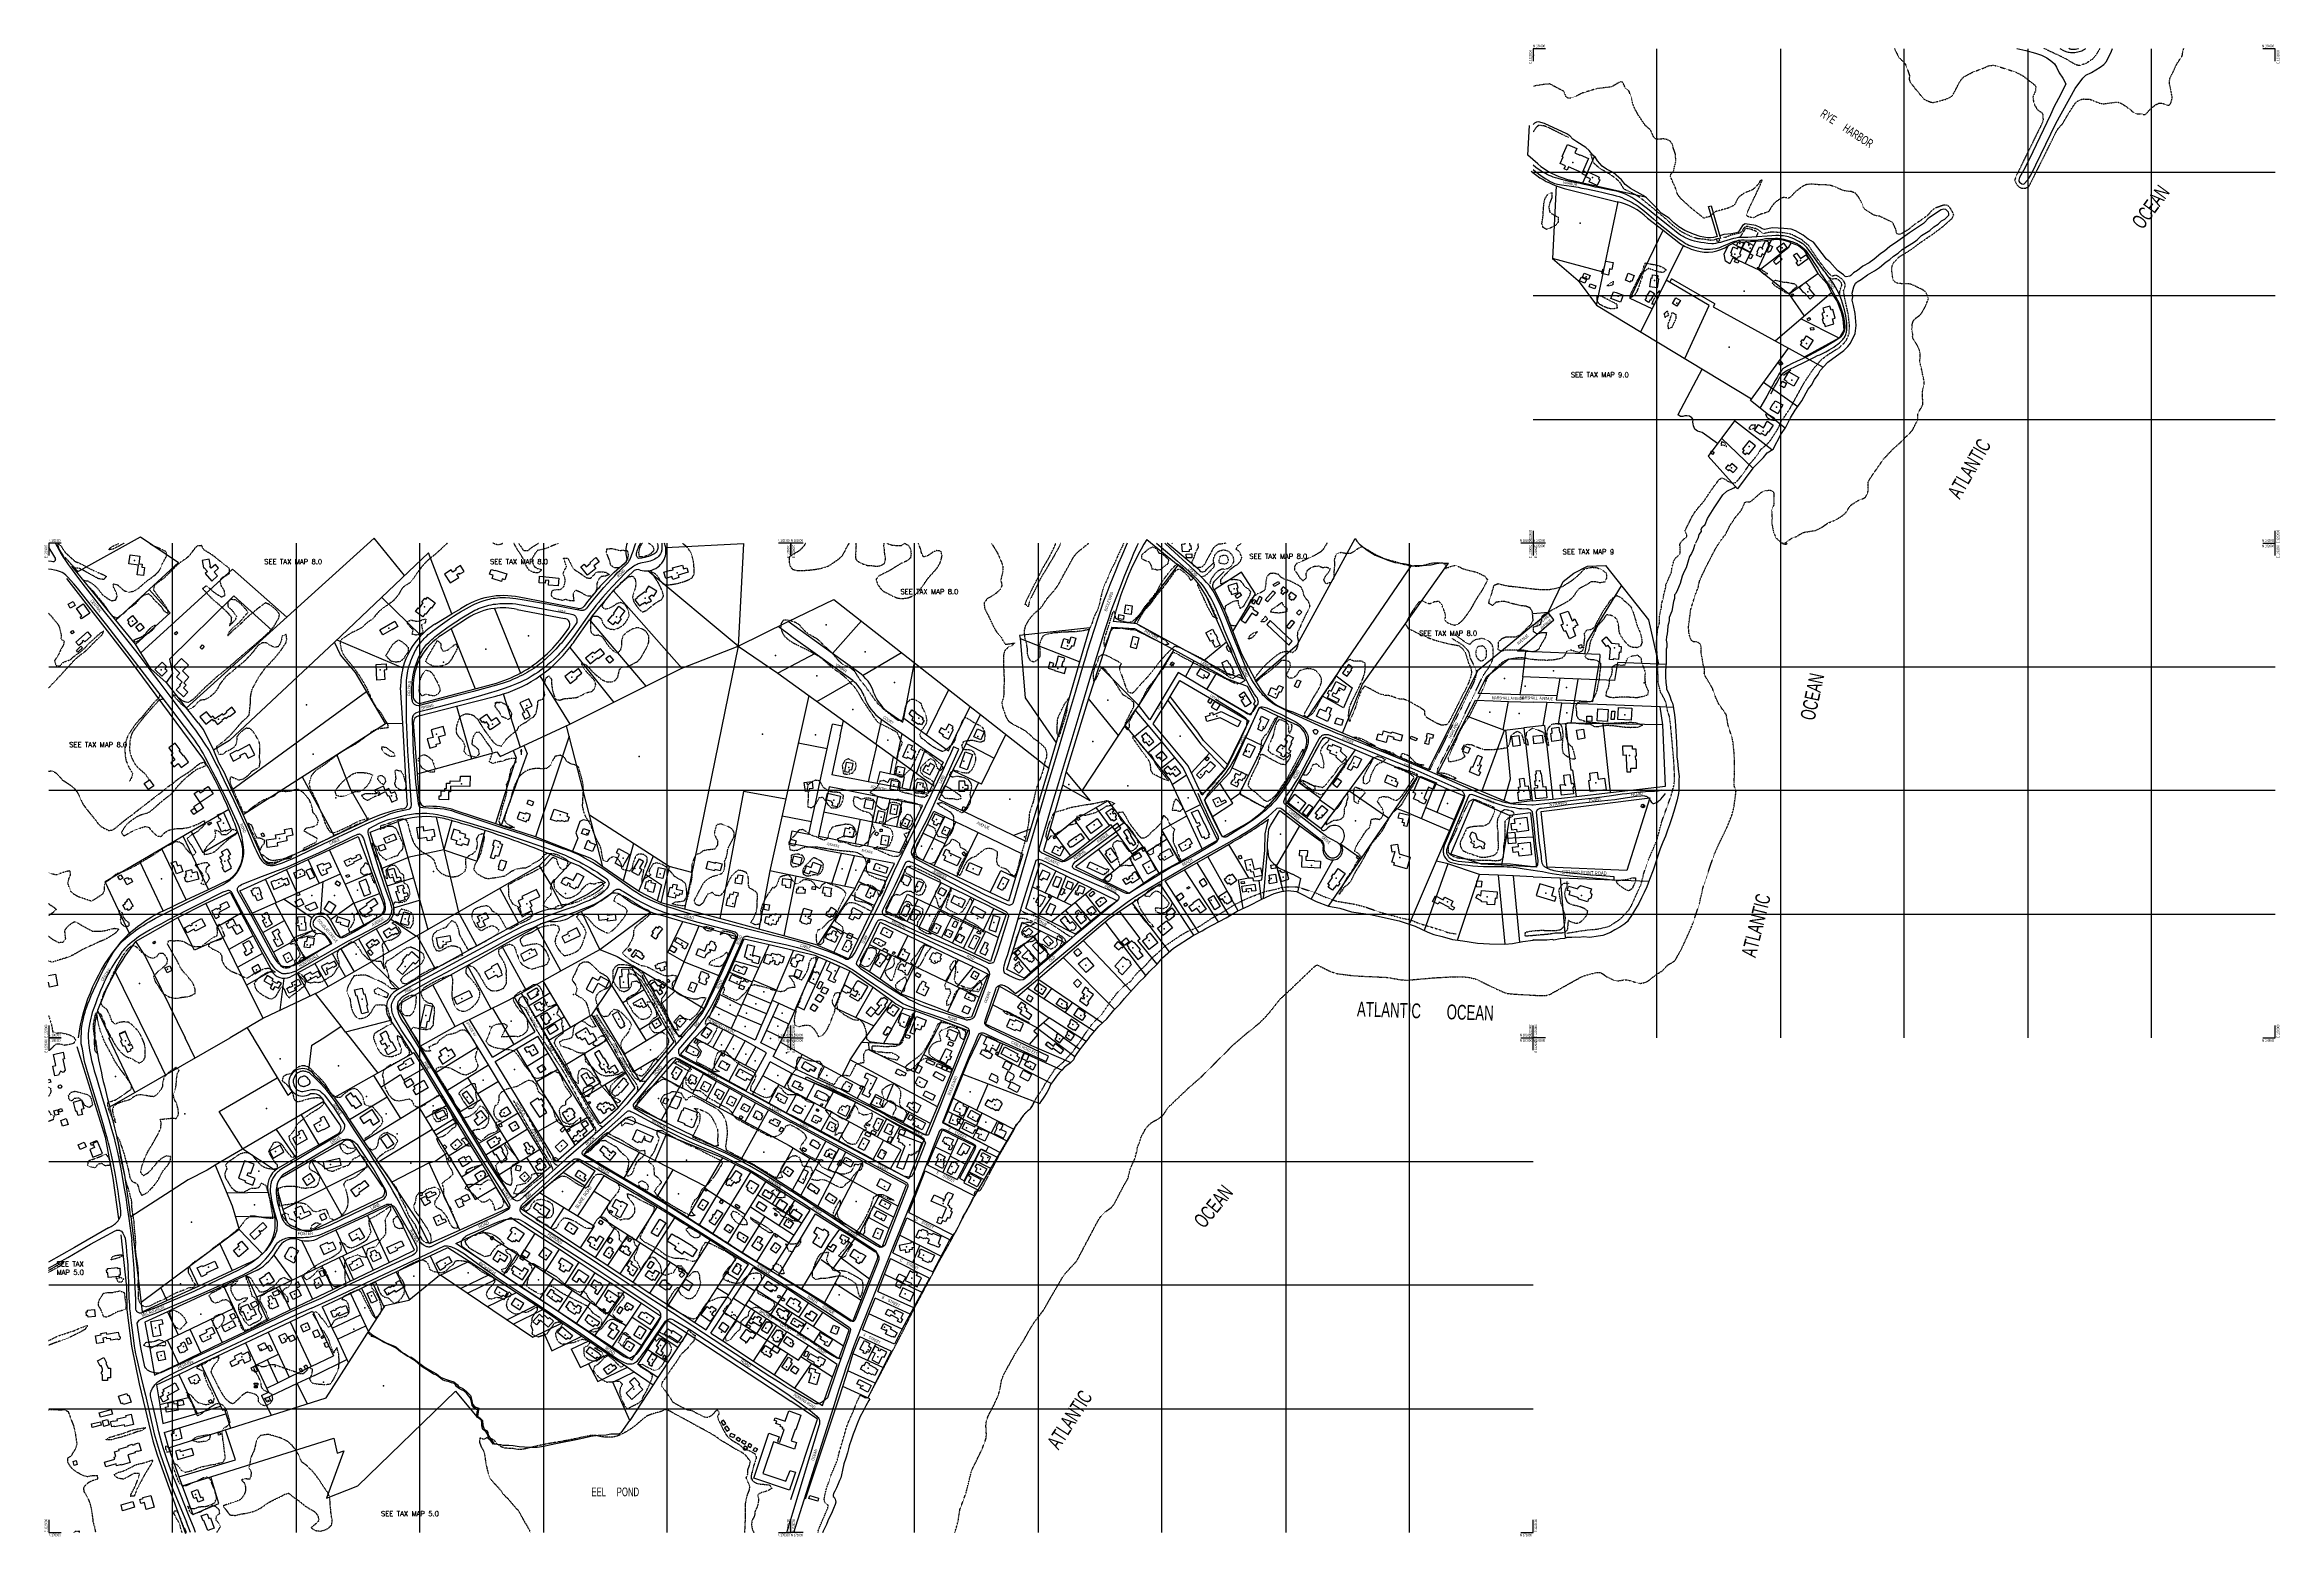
# Model space of a CAD drawing. Extents: x 1222984 to 1232016, y 177984 to 184016.
import ezdxf
from ezdxf.enums import TextEntityAlignment as Align

# ---------------------------------------------------------------- set-up
doc = ezdxf.new("R2010")
doc.units = 0
doc.header["$MEASUREMENT"] = 0
for name, pattern in [('BORDER', [0.625, 0.125, -0.125, 0.125, -0.125, 0, -0.125]), ('DASHDOT', [0.375, 0.125, -0.125, 0, -0.125]), ('DASHED', [0.5, 0.25, -0.25])]:
    doc.linetypes.add(name, pattern=pattern)
doc.layers.get('0').update_dxf_attribs({"linetype": 'CONTINUOUS'})
for name, color, linetype in [('BLDGS', 4, 'CONTINUOUS'), ('BORDER', 7, 'CONTINUOUS'), ('CORNER', 1, 'CONTINUOUS'), ('GRIDS', 2, 'CONTINUOUS'), ('HIGHWL', 4, 'DASHDOT'), ('ID-SYB', 5, 'CONTINUOUS'), ('LOT-D', 7, 'CONTINUOUS'), ('LOT-L', 1, 'CONTINUOUS'), ('OCEAN-L', 4, 'DASHDOT'), ('OCEAN-N', 5, 'CONTINUOUS'), ('RIVER-N', 10, 'CONTINUOUS'), ('ROAD', 5, 'CONTINUOUS'), ('ROAD-D', 3, 'DASHED'), ('ROAD-N', 6, 'CONTINUOUS'), ('TREE-L', 3, 'BORDER')]:
    doc.layers.add(name, color=color, linetype=linetype)
doc.styles.add('L200', font='simplex', dxfattribs={"height": 20})
doc.styles.add('L80', font='simplex', dxfattribs={"height": 8})

# ---------------------------------------------------------------- blocks, each defined once
blk = doc.blocks.new('IP')
blk.add_point((0, 0))
blk = doc.blocks.new('ID')
at = {"layer": 'ID-SYB'}
blk.add_blockref('IP', (0, 0), dxfattribs=at)

msp = doc.modelspace()

# ---------------------------------------------------------------- linework, layer by layer
at = {"layer": 'BLDGS'}
for p, q in [((1225971.1, 179243.9, 117.6), (1225985.3, 179267, 117.6)), ((1225995.8, 179228.7, 117.6), (1225971.1, 179243.9, 117.6)), ((1226000.1, 179235.8, 117.6), (1225995.8, 179228.7, 117.6))]:
    msp.add_line(p, q, dxfattribs=at)
for points, elevation in [([(1229198.9, 183497.8), (1229143.2, 183522.1), (1229137.6, 183509.3), (1229126, 183514.5), (1229131.1, 183525.9), (1229109.9, 183535.2), (1229122, 183562.6), (1229117.9, 183564.4), (1229138.8, 183612.5), (1229176.4, 183596.1), (1229168.5, 183578.2), (1229189.5, 183569.1), (1229190.4, 183571.2), (1229224.5, 183556.4), (1229198.9, 183497.8)], 22.5), ([(1229205.3, 183505.4), (1229217.8, 183498.3), (1229211.3, 183486.8), (1229198.7, 183493.9), (1229205.3, 183505.4)], 17.8), ([(1229267.7, 183480.2), (1229263.8, 183472), (1229270.1, 183468.9), (1229259.5, 183446.2), (1229226.1, 183461.8), (1229231.5, 183473.3), (1229213.3, 183481.8), (1229222.4, 183501.3), (1229267.7, 183480.2)], 21.3), ([(1229741, 183231.3), (1229750.1, 183234.3), (1229754, 183222.3), (1229744.9, 183219.3), (1229741, 183231.3)], 19), ([(1229808.5, 183198.9), (1229825.7, 183190.8), (1229829.4, 183198.6), (1229842.4, 183192.4), (1229833.7, 183169), (1229839.3, 183166.4), (1229834.4, 183156.2), (1229828.3, 183158.5), (1229824.5, 183150.4), (1229800, 183162.1), (1229804.7, 183171.9), (1229799.3, 183174.5), (1229808.5, 183198.9)], 25.9), ([(1229821.8, 183203.3), (1229827.1, 183215), (1229829.9, 183217.5), (1229831.1, 183218.7), (1229833.6, 183219.8), (1229836.7, 183219.9), (1229838.8, 183219), (1229849.3, 183214.3), (1229849.7, 183213.9), (1229850.3, 183212.5), (1229849.8, 183211.2), (1229842.1, 183194.2), (1229821.8, 183203.3)], 22.5), ([(1229891, 183204.1), (1229877.3, 183177.7), (1229845.6, 183194.1), (1229859.6, 183221.1), (1229873.4, 183213.9), (1229869.2, 183206), (1229871.7, 183204.6), (1229875.6, 183212.1), (1229891, 183204.1)], 19.7), ([(1229952.8, 183217.7), (1229948.4, 183208.2), (1229952.8, 183206.2), (1229934.5, 183165.9), (1229925.7, 183169.9), (1229920, 183157.3), (1229903.6, 183164.8), (1229908.8, 183176.4), (1229905.5, 183178), (1229915, 183199.1), (1229925.5, 183194.3), (1229934.1, 183213.3), (1229935.1, 183212.9), (1229940, 183223.6), (1229952.8, 183217.7)], 18.3), ([(1229968, 183199.8), (1229958.6, 183178.8), (1229953.3, 183181.1), (1229950.9, 183175.9), (1229945, 183178.5), (1229956.7, 183204.8), (1229968, 183199.8)], 17.8), ([(1229984, 183191.9), (1229997.5, 183173.7), (1230026.4, 183195.3), (1230012.9, 183213.5), (1229984, 183191.9)], 21.5), ([(1229200.1, 183076.1), (1229206.7, 183092.3), (1229230.5, 183082.6), (1229223.8, 183066.3), (1229200.1, 183076.1)], 18.5), ([(1229277.6, 183090.3), (1229281.4, 183108.9), (1229286.5, 183107.9), (1229293.5, 183141.2), (1229323.9, 183134.8), (1229318.2, 183107.3), (1229309.4, 183109.1), (1229304.3, 183084.7), (1229277.6, 183090.3)], 21.3), ([(1229408.7, 183083.3), (1229399.4, 183058.7), (1229393.9, 183060.8), (1229392.1, 183056.1), (1229372.9, 183063.2), (1229383.9, 183092.7), (1229408.7, 183083.3)], 18.9), ([(1229472.5, 183036.9), (1229477.2, 183072.7), (1229480.7, 183072.3), (1229482.5, 183085.9), (1229504.3, 183083.1), (1229502.7, 183070.1), (1229506.6, 183069.5), (1229501.9, 183033.1), (1229472.5, 183036.9)], 29.4), ([(1229818.6, 183148.9), (1229831.3, 183143.6), (1229826.9, 183132.7), (1229814.1, 183137.9), (1229818.6, 183148.9)], 13.6), ([(1229877.8, 183170.6), (1229888, 183165.5), (1229880.2, 183149.9), (1229870, 183155), (1229877.8, 183170.6)], 16.3), ([(1229994.5, 183162.2), (1230007.2, 183148.3), (1229992.4, 183134.6), (1229991.4, 183135.6), (1229982.8, 183127.6), (1229972, 183139.4), (1229980.1, 183146.9), (1229979.2, 183148), (1229994.5, 183162.2)], 19.4), ([(1230113.5, 183150.9), (1230073, 183122), (1230063.4, 183135.4), (1230070, 183140), (1230052.5, 183164.6), (1230065.1, 183173.6), (1230081, 183151.3), (1230102.3, 183166.6), (1230113.5, 183150.9)], 21.6), ([(1229208.9, 183052), (1229187.5, 183061.3), (1229193.9, 183076), (1229215.2, 183066.8), (1229208.9, 183052)], 15.6), ([(1229254.1, 183040.5), (1229249.2, 183028.1), (1229226.1, 183037.2), (1229231, 183049.6), (1229254.1, 183040.5)], 17.1), ([(1229363.9, 183003.4), (1229352.9, 182975), (1229314.6, 182989.6), (1229325.2, 183017.2), (1229335.3, 183013.3), (1229335.7, 183014.2), (1229363.9, 183003.4)], 21), ([(1229491.3, 183010.1), (1229475.1, 182983.1), (1229473.1, 182984.3), (1229467, 182974), (1229452.4, 182982.7), (1229459.1, 182993.7), (1229457.5, 182994.7), (1229473.2, 183020.9), (1229491.3, 183010.1)], 20.1), ([(1230053.7, 183002), (1230048.1, 182997.1), (1230042.5, 183003.5), (1230048, 183008.4), (1230053.7, 183002)], 15.5), ([(1230119.5, 182987.5), (1230095.9, 183014.2), (1230094.3, 183012.9), (1230076.2, 183033.5), (1230101.7, 183056), (1230120.2, 183035), (1230114, 183029.5), (1230137.3, 183003.1), (1230119.5, 182987.5)], 24.6), ([(1229577.5, 182992.6), (1229595.4, 182981.3), (1229581.1, 182958.3), (1229563.1, 182969.5), (1229577.4, 182992.6)], 20.7), ([(1230112.2, 182899.9), (1230107.5, 182907.5), (1230116.1, 182912.8), (1230120.7, 182905.2), (1230112.2, 182899.9)], 17), ([(1230180.3, 182877.1), (1230215.7, 182887.4), (1230210, 182906.8), (1230221.4, 182910.2), (1230211.4, 182944.7), (1230204.3, 182942.6), (1230199.7, 182958.4), (1230171.1, 182950.1), (1230176.3, 182932.4), (1230166.9, 182929.6), (1230173.3, 182908), (1230168.1, 182906.5), (1230173.3, 182888.6), (1230176.6, 182889.5), (1230180.3, 182877.1)], 21.6), ([(1230081.1, 182801.2), (1230087.5, 182811.1), (1230082.2, 182814.5), (1230087.9, 182823.4), (1230092.7, 182820.3), (1230104.5, 182838.9), (1230132, 182821.3), (1230108, 182783.9), (1230081.1, 182801.2)], 34.3), ([(1230122.7, 182861.8), (1230121.7, 182870.8), (1230133.6, 182872.1), (1230134.6, 182863.1), (1230122.7, 182861.8)], 18.8), ([(1230000.3, 182718.1), (1229992, 182727.1), (1230000.8, 182735), (1230009, 182726), (1230000.3, 182718.1)], 15.5), ([(1229998.6, 182637.4), (1230008.4, 182654.8), (1230024.2, 182645.9), (1230014.3, 182628.5), (1229998.6, 182637.4)], 21.5), ([(1230073.8, 182669.7), (1230053.4, 182634.6), (1230025, 182651.1), (1230027, 182654.6), (1230015.3, 182661.4), (1230033.7, 182693.1), (1230073.8, 182669.7)], 24.2), ([(1229979, 182576.1), (1230009, 182559.3), (1229989.1, 182523.7), (1229959.1, 182540.4), (1229960.1, 182542.3), (1229957.7, 182543.6), (1229969.8, 182565.2), (1229972.1, 182563.9), (1229979, 182576.1)], 25.4), ([(1229895.4, 182456), (1229910.8, 182479.6), (1229931.1, 182466.3), (1229941, 182481.6), (1229940, 182482.3), (1229947.2, 182493.3), (1229970.9, 182477.8), (1229952, 182449), (1229949, 182451), (1229938, 182434.2), (1229922.4, 182444.5), (1229919.6, 182440.1), (1229895.4, 182456)], 27.6), ([(1229716.7, 182365.3), (1229722.9, 182373.3), (1229731.2, 182366.8), (1229725, 182358.9), (1229716.7, 182365.3)], 17.9), ([(1229899.3, 182393.4), (1229872.7, 182414.5), (1229846.1, 182381), (1229852.9, 182375.7), (1229846.7, 182368), (1229858.4, 182358.7), (1229864.4, 182366.1), (1229872.5, 182359.7), (1229899.3, 182393.4)], 27), ([(1229824.6, 182304.2), (1229802.8, 182322.3), (1229794.3, 182312.1), (1229788.9, 182316.6), (1229777.7, 182303), (1229789.7, 182293.2), (1229793.9, 182298.2), (1229809.1, 182285.6), (1229824.6, 182304.2)], 22.7), ([(1223324.1, 181916.1), (1223328.7, 181952.7), (1223368.3, 181947.7), (1223364.4, 181916.4), (1223377.4, 181914.9), (1223375.9, 181903.3), (1223387.2, 181901.9), (1223383.1, 181869.6), (1223358.1, 181872.8), (1223362.9, 181911.3), (1223324.1, 181916.1)], 103.3), ([(1223631.9, 181876.9), (1223659.3, 181847), (1223682.9, 181868.6), (1223669.2, 181883.4), (1223686.8, 181899.5), (1223673.7, 181914), (1223657.4, 181899.1), (1223650.7, 181906.3), (1223654.6, 181907.2), (1223648.5, 181936), (1223619.8, 181929.9), (1223626.1, 181899.9), (1223628.7, 181900.4), (1223641.9, 181886), (1223631.9, 181876.9)], 117.7), ([(1225211.5, 181898), (1225178.2, 181871.1), (1225151.5, 181904.2), (1225164.5, 181914.8), (1225172.6, 181904.8), (1225190.6, 181919.4), (1225188.2, 181922.5), (1225211.7, 181941.6), (1225224.8, 181925.4), (1225203.3, 181908), (1225211.5, 181898)], 128.5), ([(1225521.4, 181900), (1225561.5, 181911.9), (1225566, 181896.7), (1225579.5, 181900.7), (1225584.8, 181883), (1225543.9, 181871), (1225546.9, 181860.9), (1225522.9, 181853.8), (1225519.4, 181865.3), (1225494, 181857.8), (1225486.5, 181882.8), (1225512.9, 181890.6), (1225513.3, 181889.1), (1225523.7, 181892.2), (1225521.4, 181900)], 132.7), ([(1227541.6, 181999.2), (1227539.4, 182000.1)], 29.1), ([(1227541.9, 182000.1), (1227541.6, 181999.2)], 29.1), ([(1227582.5, 181965.3), (1227580.3, 181996), (1227593.3, 181997), (1227593.2, 182000.1)], 39.9), ([(1227611.3, 182000.1), (1227612, 181990.8), (1227617.1, 181991.2), (1227618.3, 181974.3), (1227609.3, 181973.7), (1227609.8, 181967.2), (1227582.5, 181965.3)], 39.9), ([(1227598, 181956.4), (1227620.4, 181957.2), (1227620.9, 181941.4), (1227598.6, 181940.7), (1227598, 181956.4)], 29.5), ([(1224600.5, 181875.5), (1224623.4, 181839.8), (1224657.6, 181861.6), (1224650.1, 181873.4), (1224658.4, 181878.7), (1224660.9, 181874.7), (1224679, 181886.3), (1224664.2, 181909.5), (1224644.8, 181897.1), (1224647.7, 181892.5), (1224633.3, 181883.3), (1224627.4, 181892.6), (1224600.5, 181875.5)], 118.2), ([(1224829.8, 181845.6), (1224792.4, 181857.3), (1224796.6, 181870.6), (1224782.4, 181875.1), (1224788.2, 181893.8), (1224803, 181889.2), (1224803.6, 181891.2), (1224851.3, 181876.2), (1224843.8, 181852.2), (1224832.9, 181855.6), (1224829.8, 181845.6)], 116.7), ([(1224984.5, 181866.3), (1225061.7, 181859.3), (1225058.8, 181827.2), (1225020.1, 181830.8), (1225021.7, 181848.9), (1225007.6, 181850.1), (1225006.5, 181838.2), (1224982.1, 181840.4), (1224984.5, 181866.3)], 118.5), ([(1225409.5, 181802.8), (1225378.8, 181780.1), (1225379.9, 181778.8), (1225369.3, 181770.9), (1225387.4, 181746.6), (1225400.2, 181756.1), (1225401.4, 181755.4), (1225410.1, 181761.8), (1225414.8, 181755.5), (1225425.1, 181763.1), (1225428.4, 181761), (1225437.2, 181767.4), (1225426.4, 181781.9), (1225438.4, 181790.7), (1225445.9, 181786), (1225458.2, 181805.6), (1225425.1, 181826.4), (1225413.7, 181808.2), (1225416, 181806.7), (1225412.5, 181801), (1225409.5, 181802.8)], 122.3), ([(1227802.4, 181838.2), (1227766.7, 181828), (1227773.1, 181805.6), (1227777.5, 181806.9), (1227781.3, 181793.1), (1227807.6, 181800.6), (1227802.6, 181818), (1227807.8, 181819.4), (1227802.4, 181838.2)], 33.4), ([(1227975.2, 181836.7), (1227953.5, 181824.8), (1227949, 181833.2), (1227970.6, 181845.1), (1227975.2, 181836.7)], 25.6), ([(1228010, 181806.8), (1227989.2, 181823.7), (1227980.8, 181813.4), (1227987, 181808.5), (1227980.9, 181801), (1227990.4, 181793.3), (1227997.1, 181801.5), (1228002.2, 181797.3), (1228010, 181806.8)], 23.9), ([(1223107.7, 181748.8), (1223086.8, 181737.7), (1223078.7, 181753.2), (1223099.6, 181764.3), (1223107.7, 181748.8)], 94.4), ([(1223165.7, 181717), (1223133, 181694.1), (1223127.7, 181701.5), (1223134.1, 181705.9), (1223112.5, 181736.7), (1223138.8, 181755.3), (1223165.7, 181717)], 104.6), ([(1224530.7, 181781.3), (1224562.1, 181758.6), (1224547, 181737.7), (1224544, 181739.8), (1224525.1, 181713.7), (1224522.1, 181715.9), (1224512.3, 181702.4), (1224482.9, 181723.7), (1224493.9, 181738.8), (1224497.2, 181736.5), (1224513, 181758.4), (1224508.3, 181761.8), (1224519.9, 181777.7), (1224525.2, 181773.8), (1224530.7, 181781.3)], 115.5), ([(1225305.2, 181745), (1225329.2, 181726.5), (1225308.1, 181699), (1225314.4, 181694), (1225299.4, 181674.5), (1225290.1, 181681.7), (1225280.9, 181669.8), (1225260.5, 181685.5), (1225278.7, 181709.1), (1225280.6, 181707.6), (1225286.8, 181715.7), (1225284.2, 181717.7), (1225305.2, 181745)], 130), ([(1227347.9, 181716.2), (1227353.2, 181750.4), (1227380, 181746.3), (1227374.8, 181712.1), (1227347.9, 181716.2)], 27.7), ([(1227795.3, 181788.9), (1227813.1, 181800.4), (1227820.9, 181788.3), (1227803.1, 181776.8), (1227795.3, 181788.9)], 25.4), ([(1227862.6, 181717.4), (1227836.7, 181677), (1227820.1, 181687.6), (1227858.2, 181746.9), (1227870.5, 181739), (1227867.1, 181733.9), (1227888.8, 181720), (1227880, 181706.2), (1227862.6, 181717.4)], 31.7), ([(1227879.1, 181767.8), (1227870.1, 181753.8), (1227862.8, 181758.6), (1227871.8, 181772.6), (1227879.1, 181767.8)], 26.5), ([(1227959.1, 181798.9), (1227926.3, 181762.8), (1227916.7, 181771.6), (1227949.4, 181807.8), (1227959.1, 181798.9)], 25.3), ([(1228053.5, 181708.8), (1228043.5, 181718.4), (1228055.5, 181731), (1228065.5, 181721.4), (1228053.5, 181708.8)], 24.3), ([(1223094.4, 181633.6), (1223088.5, 181642.1), (1223096.8, 181647.7), (1223102.6, 181639.2), (1223094.4, 181633.6)], 89.8), ([(1223109.8, 181599.6), (1223156.9, 181641.1), (1223171.8, 181624.2), (1223145.6, 181601.2), (1223140.7, 181606.7), (1223135.6, 181602.1), (1223137.4, 181600), (1223121.7, 181586.2), (1223109.8, 181599.6)], 96.8), ([(1223318.2, 181690.7), (1223339.3, 181707.6), (1223359.4, 181682.4), (1223333.9, 181662), (1223321, 181678), (1223325.5, 181681.7), (1223318.2, 181690.7)], 104.9), ([(1223351.7, 181662.2), (1223370.4, 181676.8), (1223385.5, 181657.2), (1223366.8, 181642.7), (1223351.7, 181662.2)], 101.1), ([(1223508.4, 181636.3), (1223516.7, 181643.3), (1223522, 181637.2), (1223513.7, 181630.2), (1223508.4, 181636.3)], 101.5), ([(1224338.9, 181649.9), (1224398.6, 181684.6), (1224410.9, 181663.3), (1224388.3, 181650.3), (1224387.9, 181651.1), (1224350.7, 181629.5), (1224338.9, 181649.9)], 119), ([(1227347.5, 181706.2), (1227324.7, 181709.9), (1227322.4, 181695.9), (1227345.3, 181692.3), (1227347.5, 181706.2)], 24.5), ([(1227695.8, 181602.7), (1227677.7, 181638.2), (1227704.7, 181651.9), (1227715, 181631.8), (1227716.3, 181632.5), (1227724.3, 181616.8), (1227721.5, 181615.3), (1227735.4, 181588.2), (1227715.6, 181578.1), (1227704.3, 181600.2), (1227709.8, 181603), (1227707.1, 181608.4), (1227695.8, 181602.7)], 36.4), ([(1228026.7, 181603.3), (1227937.4, 181686.9), (1227923.1, 181671.6), (1228012.3, 181588), (1228026.7, 181603.3)], 32.3), ([(1228003, 181661.7), (1228024.2, 181689.1), (1228035.2, 181680.5), (1228014, 181653.2), (1228003, 181661.7)], 29.3), ([(1229146.6, 181614), (1229132.9, 181645.8), (1229125, 181643.1), (1229113.6, 181669.4), (1229123.4, 181673.7), (1229109.5, 181713.9), (1229141.3, 181724.8), (1229158.1, 181685.9), (1229166.1, 181689.3), (1229164.5, 181693), (1229169.1, 181694.6), (1229180.5, 181668.1), (1229169.1, 181664.1), (1229170.6, 181660.4), (1229161, 181656.2), (1229171.8, 181625), (1229146.6, 181614)], 25.3), ([(1223111.8, 181566.7), (1223129.8, 181583.4), (1223136.1, 181576.5), (1223118.2, 181559.9), (1223111.8, 181566.7)], 93.4), ([(1223611.9, 181577.9), (1223622.1, 181588.5), (1223628.7, 181582.3), (1223618.5, 181571.6), (1223611.9, 181577.9)], 105.5), ([(1225200.8, 181560.1), (1225169.7, 181534.6), (1225188.3, 181512.1), (1225218.5, 181536.9), (1225221.3, 181533.4), (1225246, 181553.7), (1225229.9, 181573.3), (1225205.9, 181553.7), (1225200.8, 181560.1)], 124.7), ([(1227092.6, 181578.1), (1227103.1, 181614.3), (1227120.1, 181609.4), (1227116.7, 181598), (1227124.7, 181595.6), (1227132.5, 181622.1), (1227152.3, 181616.4), (1227142.4, 181582.8), (1227134.1, 181585.2), (1227130.8, 181573.9), (1227127.3, 181574.9), (1227125.4, 181568.5), (1227092.6, 181578.1)], 31.9), ([(1227382.7, 181622.2), (1227371.7, 181581.1), (1227397, 181574.3), (1227408, 181615.4), (1227382.7, 181622.2)], 27.7), ([(1229183.8, 181586.6), (1229195.2, 181589.8), (1229198.6, 181577.8), (1229187.2, 181574.6), (1229183.8, 181586.6)], 25.4), ([(1229295.6, 181621.5), (1229316.6, 181596.2), (1229347.1, 181593.3), (1229346.2, 181583.3), (1229356.5, 181582.3), (1229354.2, 181558.2), (1229347.8, 181558.9), (1229345.1, 181530.1), (1229324.2, 181532.1), (1229323.8, 181528), (1229308.8, 181529.5), (1229313, 181574.1), (1229302.1, 181587.3), (1229296.7, 181582.9), (1229277.3, 181606.3), (1229295.6, 181621.5)], 25.7), ([(1223458.1, 181519), (1223429.1, 181489.7), (1223457.2, 181462), (1223478.3, 181483.3), (1223468.9, 181492.5), (1223476.9, 181500.6), (1223458.1, 181519)], 115.3), ([(1223504.1, 181500.4), (1223537.1, 181533.9), (1223564.5, 181506.9), (1223541.2, 181483.3), (1223567.1, 181457.8), (1223545.8, 181436), (1223555.7, 181426.2), (1223544.5, 181414.8), (1223562.3, 181397.3), (1223544.3, 181379.1), (1223515.7, 181407.2), (1223532.7, 181424.5), (1223529.3, 181428), (1223538.9, 181437.7), (1223516, 181460.2), (1223530.3, 181474.7), (1223504.1, 181500.4)], 118.3), ([(1224326.8, 181446.8), (1224323.5, 181510), (1224363.5, 181512.1), (1224364.8, 181487.4), (1224356.4, 181486.9), (1224358.3, 181448.5), (1224326.8, 181446.8)], 120.5), ([(1225114.5, 181482.7), (1225086.2, 181461), (1225107.7, 181432.9), (1225136.2, 181454.8), (1225133.5, 181458.2), (1225155.2, 181474.9), (1225141, 181493.2), (1225119.3, 181476.5), (1225114.5, 181482.7)], 124.3), ([(1225266.5, 181546.1), (1225283.1, 181526.8), (1225268.7, 181514.5), (1225252.3, 181534), (1225266.5, 181546.1)], 115.6), ([(1227065.8, 181485.5), (1227105.4, 181473.7), (1227112.7, 181498), (1227095.2, 181503.3), (1227101, 181522.4), (1227103.1, 181521.8), (1227107.2, 181535.1), (1227080.6, 181543), (1227076.8, 181530.3), (1227077.7, 181530.1), (1227068.7, 181500.3), (1227059, 181503.3), (1227062.2, 181514.1), (1227046.7, 181518.8), (1227039.4, 181494.5), (1227066.2, 181486.5), (1227065.8, 181485.5)], 21.7), ([(1227548.9, 181515.3), (1227542.5, 181503.3), (1227532.8, 181508.4), (1227539.2, 181520.4), (1227548.9, 181515.3)], 24.4), ([(1227692.8, 181471.4), (1227654.2, 181493.5), (1227639.9, 181468.5), (1227667.6, 181452.7), (1227672, 181460.4), (1227682.9, 181454.1), (1227692.8, 181471.4)], 39.5), ([(1227765.1, 181467.7), (1227746.4, 181502.4), (1227748.7, 181503.6), (1227741.9, 181516), (1227763.1, 181527.6), (1227770.5, 181513.9), (1227772.5, 181513.5), (1227789.5, 181482.3), (1227785.5, 181480.2), (1227789.9, 181472), (1227776.8, 181464.9), (1227773.1, 181471.9), (1227765.1, 181467.7)], 45.8), ([(1228230.2, 181474.8), (1228248.7, 181461.8), (1228266.9, 181487.7), (1228264.2, 181489.6), (1228270.1, 181498.1), (1228254.2, 181509.2), (1228230.2, 181474.8)], 29.8), ([(1224940.2, 181371), (1224905, 181354.7), (1224923, 181316), (1224913.4, 181311.6), (1224924, 181289), (1224946.2, 181299.3), (1224935.2, 181323), (1224931.8, 181321.6), (1224928, 181330), (1224953.9, 181342), (1224940.2, 181371)], 115.1), ([(1227704.7, 181367.8), (1227695.3, 181351.8), (1227684.7, 181358.1), (1227694.1, 181374), (1227704.7, 181367.8)], 27.9), ([(1227860.6, 181353.5), (1227837.8, 181338.5), (1227820.2, 181365.1), (1227831, 181372.2), (1227826.5, 181379), (1227819.7, 181374.6), (1227812.1, 181386.2), (1227830.9, 181398.6), (1227860.6, 181353.5)], 38), ([(1227962, 181372.4), (1227928.6, 181387.2), (1227941.5, 181416.8), (1227964, 181407), (1227971.9, 181425), (1227989.3, 181417.3), (1227980.1, 181396.3), (1227973.8, 181399.1), (1227962, 181372.4)], 45.2), ([(1228061, 181442), (1228048.6, 181415.1), (1228035.1, 181421.4), (1228047.5, 181448.2), (1228061, 181442)], 32.2), ([(1228209.4, 181354.4), (1228168.9, 181374.7), (1228176.1, 181389.1), (1228168.9, 181392.7), (1228175.6, 181405.9), (1228184, 181401.7), (1228203.5, 181440.7), (1228243.7, 181420.6), (1228235.9, 181405), (1228216.3, 181414.8), (1228203.7, 181389.5), (1228192, 181395.3), (1228186.4, 181384.1), (1228216.7, 181369), (1228209.5, 181354.4)], 31.5), ([(1223637.6, 181318), (1223611.6, 181297.3), (1223634.9, 181268.2), (1223660.2, 181288.3), (1223665.5, 181281.7), (1223668.7, 181284.4), (1223682.5, 181267), (1223702.1, 181282.6), (1223701.2, 181286.4), (1223713.2, 181295.9), (1223716.4, 181291.8), (1223728.9, 181301.7), (1223731.2, 181298.9), (1223755.4, 181318.3), (1223740.3, 181337.3), (1223717.1, 181318.7), (1223719.7, 181315.5), (1223706.8, 181305.1), (1223702.4, 181310.6), (1223688.4, 181299.5), (1223687.2, 181301), (1223673, 181289.8), (1223664.1, 181300.9), (1223656.2, 181294.7), (1223637.6, 181318)], 112.5), ([(1224825.3, 181272.5), (1224790.5, 181247.8), (1224789.3, 181249.5), (1224784.4, 181246), (1224775, 181259.2), (1224780, 181262.8), (1224769.7, 181277.4), (1224762.7, 181272.5), (1224758.2, 181278.6), (1224753, 181274.9), (1224742.4, 181289.8), (1224769.6, 181309), (1224788.9, 181281.7), (1224808.8, 181295.9), (1224825.3, 181272.5)], 121), ([(1226503.5, 181313.9), (1226534.8, 181294.1), (1226530.5, 181288.6), (1226539.2, 181283.1), (1226527.7, 181265), (1226518.6, 181270.7), (1226516.4, 181267.3), (1226488.4, 181285.1), (1226494.6, 181295.1), (1226477.7, 181308.5), (1226489.3, 181326.8), (1226505.3, 181316.8), (1226503.5, 181313.9)], 24.4), ([(1227739.6, 181319.9), (1227818.5, 181280.1), (1227807, 181257.5), (1227735.3, 181293.7), (1227681.5, 181279.4), (1227676.2, 181299.6), (1227694.9, 181304.5), (1227692.8, 181312.3), (1227704.8, 181315.4), (1227707.1, 181306.4), (1227739.6, 181319.9)], 36.9), ([(1227712.1, 181359.9), (1227699, 181337.4), (1227721.5, 181324.3), (1227734.6, 181346.9), (1227712.1, 181359.9)], 29.2), ([(1227902.3, 181300.7), (1227931.2, 181286.4), (1227912.6, 181248.7), (1227908.7, 181250.7), (1227903.2, 181239.6), (1227886.9, 181247.6), (1227893.1, 181260.1), (1227890.1, 181261.7), (1227900.7, 181283.1), (1227895, 181285.9), (1227902.3, 181300.7)], 37.9), ([(1228181.6, 181305.6), (1228169.6, 181279.4), (1228124.3, 181300), (1228138.1, 181330.3), (1228163.1, 181319)], 36.3), ([(1228162.4, 181319.4), (1228170.9, 181338), (1228185.7, 181331.2), (1228175.3, 181308.6), (1228181.6, 181305.6)], 40.5), ([(1228206.1, 181294.2), (1228232.6, 181286), (1228225.6, 181263.4), (1228199.2, 181271.5), (1228206.1, 181294.2)], 35.7), ([(1229237.8, 181300.7), (1229237.2, 181279.4), (1229216.7, 181279.9), (1229217.2, 181301.2), (1229237.8, 181300.7)], 26.7), ([(1229261.9, 181330.1), (1229303.2, 181327.4), (1229300.2, 181279.4), (1229258.9, 181282.1), (1229261.9, 181330.1)], 28.6), ([(1229318.2, 181321.2), (1229330.4, 181320.4), (1229328.3, 181287), (1229315.9, 181287.8), (1229318.2, 181321.2)], 25.9), ([(1229344.9, 181335), (1229399.1, 181332.3), (1229396.7, 181284.7), (1229342.5, 181287.5), (1229344.9, 181335)], 26.6), ([(1223505.4, 181095.7), (1223523.4, 181109.2), (1223535.9, 181092.5), (1223565.6, 181114.6), (1223546.1, 181140.9), (1223544.6, 181139.7), (1223527.6, 181162.4), (1223530.8, 181164.8), (1223511.1, 181191.2), (1223485.6, 181172.3), (1223502.3, 181150.1), (1223495.1, 181144.8), (1223510.5, 181124.1), (1223493.7, 181111.6), (1223505.4, 181095.7)], 62.8), ([(1224594.4, 181258.2), (1224545.5, 181245), (1224553.7, 181214.9), (1224529.8, 181208.4), (1224540, 181171.2), (1224568.2, 181178.9), (1224566, 181187.2), (1224583.2, 181191.8), (1224576.3, 181217.3), (1224603.6, 181224.6), (1224594.4, 181258.2)], 114.2), ([(1226636.5, 181207.3), (1226657.7, 181246.5), (1226651.8, 181249.8), (1226656.5, 181258.3), (1226638.4, 181268), (1226625.4, 181244.1), (1226607.8, 181253.5), (1226598.6, 181236.6), (1226616, 181227.1), (1226612.3, 181220.4), (1226636.5, 181207.3)], 26), ([(1226739, 181216.8), (1226753.6, 181249.7), (1226781.6, 181237.2), (1226767.1, 181204.3), (1226739, 181216.8)], 22.9), ([(1227467.4, 181198.2), (1227447.1, 181222.8), (1227445.4, 181221.4), (1227435.7, 181233.2), (1227417.1, 181217.9), (1227426.3, 181206.8), (1227421.3, 181202.7), (1227429.5, 181192.7), (1227434, 181196.4), (1227446.6, 181181.1), (1227467.4, 181198.2)], 24.5), ([(1227848.8, 181190.5), (1227876.7, 181177.1), (1227854.8, 181131.8), (1227827.6, 181144.9), (1227834.8, 181159.8), (1227841.3, 181156.6), (1227842.8, 181159.6), (1227835.6, 181163.1), (1227848.8, 181190.5)], 34.7), ([(1228008.7, 181225.4), (1228031.2, 181212.6), (1228020.4, 181193.6), (1228025.3, 181190.9), (1228010.9, 181165.5), (1228020.7, 181160), (1228014, 181148.3), (1228003.9, 181154), (1227992.9, 181134.6), (1227980.3, 181141.8), (1227984.1, 181148.5), (1227963.2, 181160.4), (1227973, 181177.6), (1227974.9, 181176.6), (1227980.2, 181185.8), (1227995.4, 181177.2), (1228007.6, 181198.5), (1227997, 181204.6), (1228008.7, 181225.4)], 32.5), ([(1228471.8, 181224.6), (1228465, 181199.8), (1228436.4, 181207.6), (1228438.3, 181214.4), (1228413, 181221.3), (1228405.7, 181194.7), (1228367.5, 181205.3), (1228374.1, 181229.6), (1228390.7, 181225.1)], 35.8), ([(1228390.7, 181225.1), (1228395.7, 181241.5), (1228426.8, 181231.9), (1228428.6, 181237.9), (1228472.4, 181224.3)], 40.4), ([(1228506.8, 181220.3), (1228530.8, 181210.8), (1228527, 181201.2), (1228503.1, 181210.7), (1228506.8, 181220.3)], 29.2), ([(1228573.4, 181231.2), (1228597, 181224.8), (1228593.1, 181210.5), (1228583, 181213.2), (1228578.8, 181197.4), (1228580, 181197.1), (1228577, 181186.1), (1228561.8, 181190.2), (1228564.6, 181200.5), (1228567.5, 181199.7), (1228572.1, 181217), (1228569.7, 181217.6), (1228573.4, 181231.2)], 30), ([(1228919.5, 181178), (1228913.7, 181219), (1228942.3, 181223), (1228948, 181182.1), (1228919.5, 181178)], 36.1), ([(1229000.1, 181218.2), (1228999, 181218.1), (1229000.1, 181207.7)], 29.4), ([(1229002, 181190.3), (1229041.4, 181194.6), (1229038.4, 181222.3), (1228999.9, 181218.2)], 29.4), ([(1228999.9, 181209.9), (1229002, 181190.3)], 29.4), ([(1229075.9, 181198.5), (1229071.7, 181231.1), (1229077.7, 181231.9), (1229075.2, 181251.9), (1229104.2, 181255.6), (1229106.8, 181235.7), (1229109.8, 181236.1), (1229114.1, 181203.5), (1229075.9, 181198.5)], 35.5), ([(1229181.6, 181206.9), (1229176, 181243.6), (1229203.2, 181247.7), (1229208.7, 181211), (1229181.6, 181206.9)], 27.7), ([(1223794.7, 181152.1), (1223805.9, 181130.5), (1223832.7, 181144.3), (1223811.5, 181185.5), (1223761.3, 181159.7), (1223760.6, 181161.2), (1223732, 181146.5), (1223746.2, 181118.9), (1223776.4, 181134.5), (1223773.1, 181141), (1223794.7, 181152.1)], 117.7), ([(1226222.9, 181113.9), (1226217, 181077.5), (1226235.4, 181074.5), (1226237.1, 181084.7), (1226246.9, 181083.1), (1226251.2, 181109.4), (1226222.9, 181113.9)], 27.5), ([(1226424.7, 181067.3), (1226431.3, 181097.9), (1226460.1, 181091.6), (1226453.5, 181061), (1226424.7, 181067.3)], 24.8), ([(1226452.6, 181136.6), (1226475.2, 181187.5), (1226491.1, 181180.4), (1226485.4, 181167.4), (1226503.7, 181159.3), (1226488.8, 181125.9), (1226470.5, 181134.2), (1226468.4, 181129.5), (1226452.6, 181136.6)], 26.3), ([(1226532.2, 181079.6), (1226561.3, 181062.8), (1226582.4, 181099.4), (1226563.6, 181110.2), (1226555.6, 181096.3), (1226545.2, 181102.2), (1226532.2, 181079.6)], 23.5), ([(1226734.1, 181146), (1226713.1, 181083.5), (1226682.8, 181093.7), (1226703.8, 181156.2), (1226734.1, 181146)], 21.2), ([(1227520.9, 181134.6), (1227500.6, 181159.6), (1227475.5, 181139.3), (1227482.4, 181130.8), (1227487.6, 181135), (1227501, 181118.4), (1227520.9, 181134.6)], 18.1), ([(1227575.7, 181073.3), (1227554.5, 181098.9), (1227536.7, 181084.2), (1227525.4, 181098), (1227507.5, 181083.3), (1227520.2, 181067.7), (1227525.7, 181072.1), (1227532.5, 181063.9), (1227541.9, 181071.6), (1227554.7, 181056.1), (1227575.7, 181073.3)], 17.2), ([(1227715.6, 181099.3), (1227689.5, 181071.9), (1227679.5, 181081.4), (1227670.2, 181071.7), (1227673.2, 181068.8), (1227654.4, 181049), (1227639.5, 181063.1), (1227669.8, 181095), (1227672.5, 181092.5), (1227696.4, 181117.7), (1227715.6, 181099.3)], 20), ([(1227690.9, 181130.6), (1227681.7, 181119.6), (1227675.1, 181125), (1227684.3, 181136), (1227690.9, 181130.6)], 18), ([(1228225.6, 181170.9), (1228189.3, 181185.7), (1228186, 181177.7), (1228172.9, 181183.1), (1228166.7, 181167.6), (1228181, 181161.7), (1228177.4, 181152.5), (1228204.6, 181141.5), (1228202.5, 181136.3), (1228226.8, 181113.3), (1228247.2, 181134.8), (1228221, 181159.6), (1228225.6, 181170.9)], 36.8), ([(1228277.5, 181140.1), (1228306.6, 181126.5), (1228289.4, 181089.9), (1228272.7, 181097.8), (1228264.8, 181080.9), (1228249.8, 181087.9), (1228259.5, 181108.5), (1228262.2, 181107.2), (1228277.5, 181140.1)], 39.4), ([(1228736.8, 181149.1), (1228715.4, 181157.3), (1228724, 181179.6), (1228745.5, 181171.4), (1228736.8, 181149.1)], 32.8), ([(1228781, 181059.6), (1228742.3, 181075.9), (1228750.8, 181096.4), (1228756.8, 181093.9), (1228777.2, 181142.4), (1228794.6, 181135.1), (1228782.2, 181105.5), (1228789.9, 181102.3), (1228779.5, 181077.6), (1228787.2, 181074.3), (1228781, 181059.6)], 36.2), ([(1229418.5, 181091), (1229417.7, 181124.3), (1229414.7, 181124.2), (1229414.2, 181140.7), (1229417.7, 181140.8), (1229417.1, 181167.3), (1229401.8, 181166.9), (1229401.5, 181179.7), (1229361.9, 181178.8), (1229362.7, 181143.5), (1229375.7, 181143.8), (1229377, 181089.6), (1229378.7, 181089.6), (1229379, 181075.6), (1229394.8, 181076), (1229394.5, 181090.4), (1229418.5, 181091)], 30.3), ([(1223425.3, 181019.4), (1223404.1, 181003.5), (1223386, 181027.7), (1223407.1, 181043.6), (1223425.3, 181019.4)], 61.5), ([(1223612.5, 180951.6), (1223588.6, 180988.1), (1223606.4, 180999.8), (1223612.7, 180990.1), (1223630.1, 181001.4), (1223627.6, 181005.2), (1223644.8, 181016.5), (1223664.8, 180985.9), (1223612.5, 180951.6)], 62.2), ([(1224374.4, 180980.3), (1224387.2, 180953.2), (1224410.2, 180964.1), (1224403.9, 180977.4), (1224407.5, 180979.1), (1224399.8, 180995.1), (1224384.9, 180988), (1224375.1, 181008.6), (1224360.4, 181001.6), (1224352.7, 181017.8), (1224317.1, 181000.8), (1224322, 180990.5), (1224334.2, 180996.3), (1224339.4, 180985.4), (1224361.6, 180995.9), (1224370, 180978.2), (1224374.4, 180980.3)], 115.1), ([(1224703.5, 181058.9), (1224702.5, 181016.1), (1224624.6, 181018), (1224624.1, 180994.4), (1224616.6, 180994.6), (1224615.8, 180962.7), (1224578.5, 180963.5), (1224578.8, 180978.8), (1224585.9, 180978.6), (1224586.3, 180998), (1224600.8, 180997.7), (1224601, 181007.9), (1224607.8, 181007.7), (1224608.4, 181029.4), (1224622.3, 181029.1), (1224622.5, 181038.9), (1224663.5, 181038), (1224663.9, 181057.7)], 114.8), ([(1224663.9, 181057.6), (1224703.5, 181058.4)], 113.5), ([(1226058.4, 180995.6), (1226053.9, 181032.1), (1226085.9, 181036), (1226089.3, 181008), (1226074.4, 181006.1), (1226075.4, 180997.6), (1226058.4, 180995.6)], 36.1), ([(1226437.6, 181034.4), (1226405.8, 181040), (1226399.9, 181006.5), (1226431.7, 181001), (1226437.6, 181034.4)], 25.6), ([(1226510.1, 181032.5), (1226504.3, 181001), (1226540.1, 180994.5), (1226543.2, 181011.5), (1226533, 181013.3), (1226535.6, 181027.8), (1226510.1, 181032.5)], 22.8), ([(1226703.6, 181037.1), (1226678.2, 181036.7), (1226678.9, 180997.3), (1226703.2, 180997.7), (1226703.1, 181006.2), (1226717, 181006.4), (1226716.8, 181020.3), (1226703.9, 181020.1), (1226703.6, 181037.9), (1226679, 181037.5)], 20.8), ([(1227777.3, 181028.4), (1227803.4, 181014.6), (1227810.5, 181028.1), (1227803.8, 181031.7), (1227811.6, 181046.5), (1227823.7, 181040), (1227829.3, 181050.5), (1227833.1, 181048.4), (1227841.3, 181064), (1227822, 181074.2), (1227814.5, 181060.1), (1227798.5, 181068.5), (1227792, 181056.3), (1227796.3, 181054), (1227788.9, 181040), (1227784.6, 181042.3), (1227777.3, 181028.4)], 20.8), ([(1228190.8, 181025.2), (1228209.6, 181049.9), (1228226.1, 181037.3), (1228207.3, 181012.5), (1228190.8, 181025.2)], 30.1), ([(1228447.9, 181046.4), (1228410.5, 181062), (1228399, 181034.5), (1228447.4, 181014.3), (1228454.8, 181031.8), (1228443.7, 181036.3), (1228447.9, 181046.4)], 33.5), ([(1228515.5, 180992.1), (1228543.8, 181058.5), (1228609, 181030.8), (1228597.8, 181004.5), (1228577.5, 181013.1), (1228558, 180967.2), (1228569, 180962.6), (1228561.3, 180944.6), (1228538.9, 180954.2), (1228539.8, 180956.3), (1228516.2, 180966.3), (1228525.4, 180987.8), (1228515.5, 180992.1)], 36.3), ([(1228985.3, 181000.7), (1228989.7, 180963.8), (1228942.3, 180958.2), (1228938.2, 180993), (1228943.5, 180993.6), (1228941, 181014), (1228947.7, 181014.8), (1228948.9, 181014.9), (1228944.9, 181047.8), (1228962.9, 181050), (1228966.8, 181017.3), (1228980.7, 181019), (1228983, 181000.4), (1228985.3, 181000.7)], 35.1), ([(1229050.8, 181016.1), (1229055.8, 180970.7), (1229010.6, 180965.8), (1229005.7, 181010.5), (1229019.4, 181012.1), (1229018.6, 181019.6), (1229009.1, 181018.5), (1229006.9, 181038.7), (1229012.3, 181039.3), (1229009.3, 181066.4), (1229014, 181067), (1229012.7, 181079.2), (1229027.9, 181080.8), (1229029.3, 181069), (1229033, 181069.4), (1229039, 181014.7), (1229050.8, 181016.1)], 35.8), ([(1229163.7, 180986.4), (1229114.8, 180980.5), (1229109.7, 181022.4), (1229128.7, 181024.7), (1229124.2, 181062.2), (1229149, 181065.2), (1229153.6, 181026.8), (1229158.9, 181029.7), (1229163, 181026.8), (1229164.1, 181017.3), (1229160.5, 181012.2), (1229163.7, 180986.4)], 34.5), ([(1229289.2, 181049.6), (1229294.8, 181002.8), (1229231, 180995.3), (1229225.5, 181041.1), (1229232.2, 181041.9), (1229228.8, 181070.3), (1229259.2, 181073.9), (1229262.5, 181046.4), (1229289.2, 181049.6)], 34.7), ([(1223574.7, 180919.7), (1223587.9, 180928.9), (1223599.5, 180912.3), (1223586.3, 180903.2), (1223574.7, 180919.7)], 50.1), ([(1223626.4, 180929), (1223600.8, 180912.3), (1223586.1, 180935), (1223611.6, 180951.7), (1223626.4, 180929)], 59.9), ([(1224940, 180961.7), (1224960.1, 180953.7), (1224953.9, 180938.2), (1224933.8, 180946.2), (1224940, 180961.7)], 107.3), ([(1225028.8, 180883.1), (1225042.9, 180924.8), (1225097.5, 180906.5), (1225093.9, 180895.8), (1225103.4, 180892.6), (1225097.5, 180874.9), (1225088.8, 180877.8), (1225087.4, 180873.8), (1225071.5, 180879.1), (1225070.1, 180874.9), (1225057.3, 180879.2), (1225055.5, 180874.1), (1225028.8, 180883.1)], 107.9), ([(1226147.6, 180989.4), (1226200.8, 180976.7), (1226193.2, 180944.7), (1226189.3, 180945.6), (1226186.4, 180933.6), (1226166.4, 180938.4), (1226169.3, 180950.8), (1226165.7, 180951.6), (1226166.8, 180956.1), (1226141.1, 180962.2), (1226147.6, 180989.4)], 29.9), ([(1226301.1, 180963.7), (1226295, 180931.8), (1226330.1, 180925.1), (1226336.2, 180957), (1226301.1, 180963.7)], 26.2), ([(1226352.5, 180917.6), (1226342.3, 180872.1), (1226358.5, 180868.5), (1226359.8, 180874.6), (1226372.9, 180871.7), (1226381.7, 180911.1), (1226352.5, 180917.6)], 27.5), ([(1226407, 180943.9), (1226399.9, 180907.2), (1226426.2, 180902.3), (1226433.2, 180939), (1226407, 180943.9)], 25.6), ([(1226692.4, 180921.7), (1226697, 180934.7), (1226705.2, 180931.8), (1226700.5, 180918.8), (1226692.4, 180921.7)], 13.1), ([(1227295.7, 180878.8), (1227273.6, 180911.6), (1227297.7, 180927.8), (1227305.8, 180915.8), (1227298.9, 180911.2), (1227302.9, 180905.1), (1227308.9, 180909.1), (1227316.7, 180897.5), (1227310.1, 180893.1), (1227316.5, 180883.7), (1227304.8, 180875.9), (1227300.6, 180882.1), (1227295.7, 180878.8)], 18), ([(1227671.4, 180866.6), (1227691.5, 180822.1), (1227686.8, 180819.9), (1227690.9, 180810.7), (1227673.9, 180803), (1227669.9, 180812), (1227662.7, 180808.8), (1227642.4, 180853.9), (1227655.8, 180860), (1227650.9, 180871), (1227641.3, 180866.7), (1227632.6, 180886), (1227631.5, 180885.5), (1227619.9, 180911.1), (1227644.9, 180922.3), (1227670.2, 180866.1), (1227671.4, 180866.6)], 21.6), ([(1227720, 180933.1), (1227706, 180961.9), (1227729.4, 180973.3), (1227738.8, 180954), (1227755.1, 180961.9), (1227759.7, 180952.4), (1227720, 180933.1)], 20), ([(1228054.1, 180915.7), (1228009.7, 180950.1), (1228036.5, 180984.8), (1228081, 180950.5), (1228054.1, 180915.7)], 31.9), ([(1228067.5, 180908.1), (1228094.7, 180943.8), (1228110.1, 180932.1), (1228083, 180896.4), (1228067.5, 180908.1)], 27.1), ([(1228119.6, 180907.3), (1228147.9, 180939.7), (1228170.3, 180920), (1228142, 180887.6), (1228137.7, 180891.5), (1228129.6, 180882.2), (1228119.8, 180890.7), (1228127.9, 180900), (1228119.6, 180907.3)], 25.2), ([(1229449.8, 180932.5), (1229444.1, 180929.3), (1229437.4, 180933.3), (1229437.9, 180941.7), (1229443.4, 180944.8), (1229450.2, 180940.7), (1229449.8, 180932.5)], 26), ([(1223658.1, 180866.1), (1223647.3, 180860.1), (1223643.7, 180866.6), (1223654.5, 180872.6), (1223658.1, 180866.1)], 51.1), ([(1223736.4, 180844.4), (1223716.9, 180835.7), (1223714.9, 180840.1), (1223698.6, 180832.9), (1223681.5, 180871.4), (1223697.3, 180878.4), (1223694.2, 180885.6), (1223690.5, 180883.9), (1223682.8, 180901.2), (1223706.5, 180911.7), (1223736.4, 180844.4)], 55.2), ([(1223863.8, 180812.5), (1223858.4, 180824.8), (1223866.5, 180828.3), (1223871.9, 180816), (1223863.8, 180812.5)], 50.5), ([(1223925.3, 180774.6), (1223883.1, 180770), (1223879.8, 180801.1), (1223919.8, 180805.4), (1223916.9, 180820.6), (1223955.2, 180827.8), (1223952.6, 180841.9), (1223981.7, 180847.3), (1223987, 180819), (1223960.9, 180814.1), (1223962.8, 180796.2), (1223923.8, 180788.9), (1223925.3, 180774.6)], 61), ([(1224515.6, 180837.5), (1224555.9, 180843.7), (1224560.6, 180813.6), (1224548.4, 180811.6), (1224550.3, 180799), (1224530.5, 180795.8), (1224528.4, 180809.4), (1224495.4, 180804.2), (1224488.1, 180850), (1224513, 180853.9), (1224515.6, 180837.5)], 102.8), ([(1224637.3, 180843.4), (1224626.1, 180805.2), (1224650.1, 180798.1), (1224646, 180784.3), (1224670, 180777.2), (1224672.6, 180786.1), (1224694.4, 180779.6), (1224701.1, 180802.2), (1224681.5, 180808), (1224685.7, 180822.1), (1224661.6, 180829.2), (1224663.6, 180835.6), (1224637.3, 180843.4)], 105.3), ([(1224894.2, 180886.5), (1224930.2, 180873.9), (1224932.5, 180880.8), (1224939.2, 180878.5), (1224947.8, 180903.1), (1224929, 180909.7), (1224926.9, 180903.8), (1224903.2, 180912.1), (1224894.2, 180886.5)], 117.1), ([(1225154.2, 180826.3), (1225161.6, 180846.3), (1225185.3, 180837.7), (1225178, 180817.6), (1225154.2, 180826.3)], 141.3), ([(1226256.8, 180842.3), (1226249.3, 180809.2), (1226214.2, 180817.1), (1226221.2, 180848.9), (1226237.4, 180845.3), (1226238.8, 180851.1), (1226250.8, 180848.5), (1226249.7, 180843.9), (1226256.8, 180842.3)], 28.6), ([(1226344.6, 180832.3), (1226354.2, 180826.9), (1226348.7, 180817.1), (1226339.2, 180822.5), (1226344.6, 180832.3)], 22.2), ([(1226360.3, 180843.2), (1226368.3, 180843.8), (1226368.9, 180833.9), (1226360.9, 180833.4), (1226360.3, 180843.2)], 22.5), ([(1226459.3, 180888.3), (1226480.8, 180879.1), (1226468.9, 180851.4), (1226447.6, 180860.5), (1226459.3, 180888.3)], 25.9), ([(1226616.8, 180889.2), (1226581.8, 180905.4), (1226570.3, 180880.5), (1226579.7, 180876.1), (1226574.8, 180865.8), (1226589.8, 180858.9), (1226594.2, 180868.5), (1226604.9, 180863.6), (1226616.8, 180889.2)], 21.9), ([(1226621.3, 180854.9), (1226609, 180829.2), (1226632.3, 180818), (1226644.6, 180843.7), (1226621.3, 180854.9)], 19.4), ([(1227168, 180883.2), (1227159.8, 180878.8), (1227154.9, 180888.1), (1227163.2, 180892.4), (1227168, 180883.2)], 15.2), ([(1227258.2, 180858.7), (1227213.7, 180826.7), (1227193.3, 180855.1), (1227237.7, 180887), (1227258.2, 180858.7)], 19.3), ([(1227354, 180808.2), (1227370.2, 180784.7), (1227375.8, 180788.5), (1227383, 180777.9), (1227394.9, 180786.2), (1227372.4, 180818.9), (1227376, 180821.4), (1227360.8, 180843.3), (1227344.7, 180832.2), (1227358.8, 180811.6), (1227354, 180808.2)], 20.8), ([(1228460.2, 180910.2), (1228500.9, 180900.1), (1228489.5, 180854.1), (1228477.4, 180857.1), (1228480.3, 180868.7), (1228471.1, 180870.9), (1228474.3, 180883.8), (1228454.9, 180888.6), (1228460.2, 180910.2)], 26.8), ([(1228773.7, 180803.6), (1228800.1, 180791.6), (1228804.3, 180783.2), (1228800.3, 180774.3), (1228802.6, 180765.6), (1228796.1, 180762.3), (1228791, 180772.4), (1228784.4, 180775.4), (1228768.3, 180767.3), (1228759, 180771.5), (1228763.8, 180782.2), (1228748.4, 180789.2), (1228752.5, 180798.1), (1228744.3, 180814.3), (1228752.8, 180832.9), (1228767.5, 180826.2), (1228773.7, 180803.6)], 48.1), ([(1228930, 180787.1), (1228900.4, 180784.1), (1228895.9, 180828.2), (1228925.5, 180831.2), (1228930, 180787.1)], 36.3), ([(1228934, 180833.2), (1228982.5, 180839), (1228976.3, 180891), (1228924.1, 180884.7), (1228926.3, 180866.7), (1228909.7, 180864.7), (1228912.4, 180841.6), (1228932.7, 180844.1), (1228934, 180833.2)], 33.2), ([(1223721.9, 180764.4), (1223734.4, 180741.3), (1223724.9, 180736.2), (1223731.6, 180723.7), (1223722.9, 180719.1), (1223737.7, 180691.7), (1223734.8, 180690.2), (1223737.8, 180684.7), (1223711.4, 180670.4), (1223701.8, 180688.2), (1223707.2, 180691), (1223695.6, 180712.5), (1223700.7, 180715.2), (1223692.2, 180730.8), (1223706.2, 180738.3), (1223698.8, 180751.9), (1223721.9, 180764.4)], 54.6), ([(1224233.7, 180706.4), (1224205.5, 180692.9), (1224195, 180714.8), (1224223, 180728.1), (1224225.6, 180722.6), (1224245.4, 180732), (1224243.1, 180736.8), (1224256.1, 180743), (1224264.3, 180725.6), (1224231.9, 180710.2), (1224233.7, 180706.4)], 51.8), ([(1224362.9, 180763.2), (1224340.1, 180754.1), (1224332, 180774.3), (1224354.8, 180783.4), (1224362.9, 180763.2)], 51.4), ([(1224363.9, 180785.5), (1224354.7, 180807.9), (1224396.9, 180824.8), (1224406, 180802.4), (1224363.9, 180785.5)], 104.7), ([(1224834.5, 180782.7), (1224818.4, 180733.1), (1224805.2, 180737.3), (1224800.6, 180723), (1224785.4, 180727.9), (1224800.9, 180775.8), (1224794.7, 180777.8), (1224801.9, 180800.1), (1224825.4, 180792.4), (1224823.5, 180786.2), (1224834.5, 180782.7)], 118.4), ([(1225166, 180765.4), (1225179.1, 180798.5), (1225186.7, 180795.4), (1225185, 180790.8), (1225209.7, 180781.1), (1225198.4, 180752.7), (1225166, 180765.4)], 150.4), ([(1225329.1, 180708.3), (1225319.4, 180690.1), (1225303.7, 180698.5), (1225289.3, 180706.1), (1225307.8, 180740.7), (1225294.6, 180747.8), (1225295.9, 180750.3), (1225303.7, 180764.8), (1225330.2, 180750.7), (1225347, 180741.7), (1225329.1, 180708.3)], 139.3), ([(1226000.1, 180779.1), (1225992.7, 180781.6), (1226000.1, 180803.2)], 33.9), ([(1225999.9, 180802.5), (1226000.2, 180803.6), (1226021.5, 180796.3)], 33.9), ([(1226021.5, 180796.3), (1226014, 180774.3), (1225999.9, 180779.2)], 33.9), ([(1226363.2, 180781.9), (1226369.4, 180820), (1226397.2, 180815.5), (1226391, 180777.3), (1226363.2, 180781.9)], 24.7), ([(1226637.9, 180748.9), (1226686.9, 180726.9), (1226672.6, 180694.9), (1226619.8, 180718.4), (1226626.4, 180733.4), (1226615.2, 180738.5), (1226626.2, 180763.2), (1226641.4, 180756.5), (1226637.9, 180748.9)], 21.1), ([(1226699.3, 180751.9), (1226707.2, 180739.9), (1226700.2, 180735.3), (1226692.2, 180747.2), (1226699.3, 180751.9)], 15.8), ([(1227104.4, 180768.7), (1227086.6, 180734), (1227054.6, 180750.4), (1227068, 180776.3), (1227088.2, 180765.9), (1227092.8, 180774.7), (1227104.4, 180768.7)], 18.6), ([(1227074.1, 180810.9), (1227065.8, 180804.3), (1227059.6, 180811.9), (1227067.8, 180818.6), (1227074.1, 180810.9)], 15.1), ([(1227185.4, 180806.4), (1227138.6, 180771.7), (1227136.9, 180774), (1227130.4, 180769.1), (1227118, 180785.9), (1227125.1, 180791.1), (1227123.2, 180793.7), (1227151.3, 180814.5), (1227152.4, 180813.1), (1227170.5, 180826.5), (1227185.4, 180806.4)], 17.8), ([(1227292.1, 180768.1), (1227322, 180726.1), (1227296.5, 180707.9), (1227270.7, 180743.9), (1227277, 180748.4), (1227272.9, 180754.2), (1227292.1, 180768.1)], 20.9), ([(1227417, 180732.2), (1227390.7, 180717.1), (1227380.5, 180734.9), (1227406.8, 180749.9), (1227417, 180732.2)], 18.7), ([(1227425.4, 180753.5), (1227418.5, 180763.5), (1227426, 180768.8), (1227433.1, 180758.9), (1227425.4, 180753.5)], 17.3), ([(1227545.6, 180738.5), (1227507.3, 180716.8), (1227502.9, 180724.5), (1227492.5, 180718.7), (1227484, 180733.8), (1227494.1, 180739.5), (1227491.5, 180744.1), (1227530.1, 180765.8), (1227545.6, 180738.5)], 23.5), ([(1227614.7, 180770.8), (1227582, 180752.8), (1227567.1, 180779.8), (1227598.2, 180797), (1227596.9, 180799.3), (1227610.2, 180806.6), (1227621.9, 180785.5), (1227610.2, 180779), (1227614.7, 180770.8)], 23.7), ([(1227813.4, 180722.3), (1227808.6, 180734.1), (1227818.1, 180738), (1227822.9, 180726.1), (1227813.4, 180722.3)], 15), ([(1228056.7, 180759.2), (1228087.9, 180757.8), (1228086.8, 180733.4), (1228082, 180733.7), (1228081.3, 180718.5), (1228114.8, 180717), (1228114.8, 180716), (1228141.2, 180714.7), (1228139.9, 180686.4), (1228064.6, 180689.9), (1228066.7, 180734.8), (1228055.5, 180735.3), (1228056.7, 180759.2)], 18.9), ([(1228502.8, 180730.8), (1228489.3, 180683.7), (1228437.1, 180698.7), (1228439.5, 180707.4), (1228429.6, 180710.2), (1228441.8, 180753.1), (1228430.5, 180751.3), (1228426.2, 180778.9), (1228452.1, 180782.9), (1228458.2, 180743.5), (1228502.8, 180730.8)], 28.8), ([(1228939.5, 180785.7), (1228988.4, 180791.1), (1228994.1, 180739.8), (1228943.6, 180734.1), (1228941.5, 180752.4), (1228919.1, 180749.9), (1228916.7, 180771.4), (1228940.8, 180774.1), (1228939.5, 180785.7)], 32.3), ([(1223279.8, 180652.7), (1223291.3, 180659.5), (1223299.4, 180645.9), (1223287.8, 180639.1), (1223279.8, 180652.7)], 46.7), ([(1223304.8, 180640.9), (1223318.3, 180648), (1223322.2, 180640.8), (1223331.4, 180645.7), (1223339, 180631), (1223316.3, 180619), (1223304.8, 180640.9)], 50.2), ([(1223514.4, 180714.3), (1223521.1, 180695.9), (1223532.3, 180700), (1223542.4, 180672.3), (1223517.2, 180663.2), (1223505, 180696.6), (1223500, 180694.8), (1223495.4, 180707.4), (1223514.4, 180714.3)], 49.1), ([(1223606.8, 180641.9), (1223560.3, 180629.7), (1223559.6, 180632.7), (1223554, 180631.3), (1223549.4, 180649), (1223555.8, 180650.7), (1223553.6, 180659.1), (1223557.6, 180660.1), (1223553.9, 180674), (1223576.6, 180679.9), (1223579.8, 180667.6), (1223598.7, 180672.6), (1223606.8, 180641.9)], 52.6), ([(1224035.6, 180657.5), (1224000.8, 180643), (1223991.2, 180666.5), (1224004, 180671.8), (1224002.9, 180674.5), (1224024.1, 180683.2), (1224026.7, 180676.8), (1224030.2, 180678.3), (1224035, 180666.7), (1224032.3, 180665.7), (1224035.6, 180657.5)], 54.2), ([(1224039.3, 180674.7), (1224055.3, 180641.2), (1224075.5, 180651), (1224059.3, 180684.4), (1224039.3, 180674.7)], 51), ([(1224084.7, 180696.7), (1224107.8, 180706.8), (1224110.9, 180699.5), (1224133.2, 180709.2), (1224141.8, 180689.5), (1224119.9, 180679.9), (1224126.4, 180665.1), (1224104.3, 180655.5), (1224099, 180667.7), (1224097.6, 180667), (1224084.7, 180696.7)], 53.5), ([(1224201.3, 180656.4), (1224212.8, 180660.9), (1224216.1, 180652.5), (1224204.6, 180647.9), (1224201.3, 180656.4)], 45.6), ([(1224379.3, 180645.2), (1224368.5, 180678), (1224394.5, 180686.5), (1224407.7, 180646.4), (1224420.5, 180650.6), (1224425.3, 180636.1), (1224399.3, 180627.6), (1224392.1, 180649.4), (1224379.3, 180645.2)], 53.6), ([(1224827.6, 180719.8), (1224850, 180712.7), (1224840.8, 180683.2), (1224838.6, 180683.8), (1224835.8, 180674.8), (1224817.8, 180680.5), (1224821, 180690.8), (1224818.7, 180691.5), (1224827.6, 180719.8)], 111.8), ([(1225163, 180651.8), (1225137.2, 180605.4), (1225131.1, 180608.8), (1225127, 180601.4), (1225104.7, 180613.8), (1225109, 180621.6), (1225099.4, 180626.8), (1225092.4, 180614.2), (1225071, 180626.1), (1225082.5, 180646.7), (1225085.9, 180644.8), (1225089.3, 180650.8), (1225104.8, 180642.2), (1225105.7, 180643.9), (1225119.9, 180636), (1225136.9, 180666.3), (1225163, 180651.8)], 149.5), ([(1225387.4, 180723.2), (1225403.8, 180713.8), (1225388.2, 180686.7), (1225398.1, 180681.1), (1225383.7, 180656), (1225357.4, 180671.1), (1225387.4, 180723.2)], 139.6), ([(1225456.2, 180650), (1225464.7, 180688.8), (1225491.2, 180683), (1225482.9, 180644.1), (1225456.2, 180650)], 140.4), ([(1225657.5, 180683.8), (1225665.5, 180714.2), (1225694.9, 180706.5), (1225695.8, 180710), (1225721.7, 180703.3), (1225714.3, 180674.5), (1225692.4, 180680.1), (1225691.1, 180675.1), (1225657.5, 180683.8)], 141.7), ([(1225806.4, 180655.9), (1225800.7, 180620.8), (1225774.4, 180625.1), (1225777.9, 180646.8), (1225784.3, 180645.8), (1225786.4, 180659.1), (1225806.4, 180655.9)], 130.1), ([(1226045.2, 180725.9), (1226010.3, 180734.2), (1226004.2, 180708.3), (1226039, 180700), (1226045.2, 180725.9)], 35.1), ([(1226122.1, 180698.7), (1226109.6, 180663), (1226078.1, 180674), (1226073.7, 180661.4), (1226054.1, 180668.3), (1226063.5, 180695.1), (1226082.4, 180688.5), (1226089.9, 180710), (1226122.1, 180698.7)], 33.5), ([(1226311.4, 180720.2), (1226308.5, 180711.6), (1226317.9, 180708.3), (1226320.9, 180717), (1226311.4, 180720.2)], 25.2), ([(1226342.7, 180705.6), (1226392.4, 180689), (1226384.1, 180664.2), (1226334.4, 180680.6), (1226342.7, 180705.6)], 34.4), ([(1226445.5, 180631.7), (1226458.4, 180659.7), (1226483.4, 180648.2), (1226481.5, 180644), (1226485.9, 180642), (1226472.6, 180612.9), (1226454.8, 180621.2), (1226457.1, 180626.3), (1226445.5, 180631.7)], 24.4), ([(1226722, 180708.2), (1226771.7, 180687.3), (1226758.7, 180656.5), (1226709, 180677.4), (1226722, 180708.2)], 27.5), ([(1226834.7, 180605.8), (1226856.5, 180651.3), (1226881.5, 180639.3), (1226864, 180602.9), (1226859.6, 180604.9), (1226855.3, 180595.9), (1226834.7, 180605.8)], 19.6), ([(1227047.4, 180664.4), (1227017.2, 180678.1), (1227001.4, 180643.6), (1227014.6, 180637.5), (1227019, 180647.2), (1227036, 180639.4), (1227047.4, 180664.4)], 18.8), ([(1227094.7, 180643.7), (1227071.6, 180652.8), (1227057.4, 180616.3), (1227080.6, 180607.3)], 20.8), ([(1227208.8, 180711.5), (1227275.5, 180680.7), (1227277.1, 180684.1), (1227285.1, 180680.4), (1227279.4, 180668), (1227275.4, 180669.8), (1227271.9, 180662.3), (1227268.2, 180664.1), (1227265.1, 180657.2), (1227197.9, 180688.1), (1227208.8, 180711.5)], 17.2), ([(1227391.4, 180672.6), (1227409.5, 180643.7), (1227380.2, 180625.4), (1227375.7, 180632.6), (1227355.1, 180619.8), (1227342.1, 180640.4), (1227353.6, 180647.5), (1227359.3, 180638.4), (1227369.6, 180644.9), (1227366, 180650.6), (1227381.9, 180660.5), (1227379.1, 180664.9), (1227391.4, 180672.6)], 19.9), ([(1227454.6, 180717.8), (1227475.7, 180679.7), (1227442.9, 180661.6), (1227421.8, 180699.7), (1227454.6, 180717.8)], 20), ([(1227751.9, 180640.7), (1227765.1, 180622.6), (1227771.2, 180627), (1227777.1, 180618.8), (1227802.6, 180637.3), (1227784.7, 180662), (1227774.9, 180654.9), (1227772.3, 180658.5), (1227758.7, 180648.6), (1227760.1, 180646.6), (1227751.9, 180640.7)], 33.7), ([(1227834.7, 180716.9), (1227862.3, 180723.5), (1227872.5, 180681), (1227898.1, 180687.2), (1227905.5, 180656.3), (1227875.3, 180649), (1227869.9, 180671.6), (1227860.4, 180669.3), (1227857.9, 180679.5), (1227844.5, 180676.3), (1227834.7, 180716.9)], 20.2), ([(1227933, 180657.5), (1227959, 180661.6), (1227964.4, 180627.5), (1227934.7, 180622.7), (1227932.4, 180637.3), (1227936.2, 180637.9), (1227933, 180657.5)], 23.3), ([(1227939.7, 180698.6), (1227958.2, 180701.4), (1227960.6, 180685.4), (1227942.1, 180682.7), (1227939.7, 180698.6)], 17.3), ([(1227969.8, 180673.9), (1227981.4, 180632.4), (1228013.2, 180641.3), (1228004.5, 180672.3), (1227985.7, 180667.1), (1227984.6, 180671.3), (1227980.9, 180670.2), (1227979.2, 180676.5), (1227969.8, 180673.9)], 22.1), ([(1228170.3, 180621), (1228189.3, 180647.9), (1228185.1, 180650.9), (1228193.2, 180662.5), (1228195.9, 180660.6), (1228212.5, 180684.2), (1228240.6, 180664.4), (1228214.5, 180627.3), (1228218.6, 180624.5), (1228211, 180613.7), (1228205.3, 180617.7), (1228196.2, 180604.8), (1228195, 180605.6), (1228188.8, 180596.9), (1228171.3, 180609.2), (1228176.5, 180616.6), (1228170.3, 180621)], 21.4), ([(1228292.1, 180735.4), (1228300.2, 180729.3), (1228294.6, 180721.8), (1228286.4, 180727.9), (1228292.1, 180735.4)], 21.6), ([(1223324.1, 180563.3), (1223341.5, 180532.5), (1223332.5, 180527.4), (1223335.3, 180522.4), (1223322.7, 180515.3), (1223319.1, 180521.8), (1223310.6, 180517), (1223299.7, 180536.4), (1223310.4, 180542.4), (1223307.5, 180547.5), (1223318.2, 180553.5), (1223315.5, 180558.4), (1223324.1, 180563.3)], 54.6), ([(1223827.8, 180572.9), (1223817.9, 180595.8), (1223827.8, 180600.1), (1223826.3, 180603.6), (1223836.8, 180608.1), (1223838.2, 180604.8), (1223848.3, 180609.1), (1223858.6, 180585), (1223855.3, 180583.6), (1223864.2, 180562.5), (1223843.6, 180553.6), (1223834.1, 180575.6), (1223827.8, 180572.9)], 52), ([(1223897.4, 180628.9), (1223910.3, 180600.1), (1223951.8, 180618.6), (1223949.8, 180623.1), (1223954.5, 180625.3), (1223954.8, 180625.4), (1223959, 180616), (1223973.4, 180622.5), (1223963.3, 180645.2), (1223945.6, 180637.3), (1223941.9, 180645.4), (1223914.1, 180633), (1223912.9, 180635.8), (1223897.4, 180628.9)], 52.3), ([(1224007.5, 180528.3), (1223996, 180551.6), (1224019.7, 180563.2), (1224031.1, 180539.8), (1224007.5, 180528.3)], 37.3), ([(1224015.8, 180578.7), (1224006.1, 180573.9), (1224001.5, 180583.4), (1224011.1, 180588.2), (1224015.8, 180578.7)], 42.9), ([(1224166.4, 180634.2), (1224179.2, 180624.8), (1224171, 180613.6), (1224158.3, 180623.1), (1224166.4, 180634.2)], 47.1), ([(1224281.9, 180640.9), (1224253.3, 180629.7), (1224275.3, 180573.3), (1224301.5, 180583.5), (1224294, 180602.6), (1224296.5, 180603.6), (1224281.9, 180640.9)], 50), ([(1224307.1, 180514.4), (1224272.8, 180490.6), (1224255.5, 180515.5), (1224287.4, 180537.7), (1224284, 180542.6), (1224315, 180564.2), (1224330.1, 180542.3), (1224301.5, 180522.5), (1224307.1, 180514.4)], 48.3), ([(1224416.7, 180550.6), (1224403.6, 180591.1), (1224413.4, 180594.3), (1224407.9, 180611.2), (1224431.7, 180618.8), (1224436.6, 180603.6), (1224429.8, 180601.4), (1224435.6, 180583.3), (1224448.6, 180587.5), (1224453.3, 180573.3), (1224437.4, 180568.2), (1224440.5, 180558.4), (1224416.7, 180550.6)], 49.1), ([(1224972, 180599.4), (1224912.6, 180571.9), (1224917, 180562.4), (1224897.3, 180553.3), (1224907.6, 180530.8), (1224896.5, 180525.8), (1224910.6, 180495.1), (1224952.8, 180514.5), (1224946.4, 180528.4), (1224954.5, 180532), (1224944.8, 180553.1), (1224984.8, 180571.5), (1224972, 180599.4)], 51.5), ([(1225409.7, 180603.3), (1225416.3, 180632.1), (1225423.6, 180630.4), (1225425.2, 180637.6), (1225435.2, 180635.4), (1225433.5, 180627.9), (1225452.2, 180623.7), (1225443.9, 180587.9), (1225421.3, 180593.1), (1225423, 180600.2), (1225409.7, 180603.3)], 141.3), ([(1225503, 180571), (1225511.6, 180609), (1225521.1, 180606.9), (1225524.4, 180621.3), (1225539.7, 180617.9), (1225535.9, 180601.5), (1225562.4, 180595.4), (1225558.8, 180580), (1225549.4, 180582.1), (1225547.7, 180574.6), (1225535.2, 180577.5), (1225532.2, 180564.4), (1225503, 180571)], 140.5), ([(1225786.9, 180586.1), (1225783.7, 180571.4), (1225779.9, 180572.2), (1225770.5, 180527.7), (1225737.9, 180534.6), (1225744.6, 180566.1), (1225750.5, 180564.9), (1225754, 180581.6), (1225767, 180578.9), (1225769.4, 180589.9), (1225786.9, 180586.1)], 141.2), ([(1226000.9, 180640.5), (1225997.3, 180605.4), (1225979.2, 180607.3), (1225980, 180615.2), (1225965.1, 180616.7), (1225968, 180644), (1226000.9, 180640.5)], 130), ([(1225999.9, 180640.7), (1226000.9, 180640.5)], 130), ([(1226000.9, 180640.5), (1225999.9, 180630.6)], 130), ([(1226022.9, 180584.9), (1226023.7, 180602), (1226031.1, 180601.7), (1226031.4, 180610.3), (1226049.7, 180609.5), (1226049.3, 180600.8), (1226057.5, 180600.4), (1226056.7, 180583.2), (1226022.9, 180584.9)], 132), ([(1226099.7, 180610.2), (1226098.1, 180598.8), (1226085.3, 180600.5), (1226086.8, 180612), (1226099.7, 180610.2)], 126.2), ([(1226132.5, 180610.7), (1226163.7, 180604.4), (1226159.8, 180585.3), (1226162.5, 180584.7), (1226159.5, 180569.5), (1226137.4, 180573.9), (1226139.1, 180582.9), (1226127.3, 180585.3), (1226132.5, 180610.7)], 129.1), ([(1226333.2, 180571.5), (1226343.9, 180595.3), (1226317.2, 180607.3), (1226301.6, 180572.7), (1226320, 180564.5), (1226324.8, 180575.3), (1226333.2, 180571.5)], 28.9), ([(1226499.4, 180600), (1226515.3, 180635), (1226535.4, 180625.8), (1226519.8, 180591.7), (1226513, 180594.8), (1226510, 180588.1), (1226501.7, 180591.9), (1226504.4, 180597.7), (1226499.4, 180600)], 21.3), ([(1226593.8, 180584.8), (1226606.4, 180608), (1226628.6, 180596), (1226616, 180572.7), (1226593.8, 180584.8)], 24.4), ([(1226658.7, 180575.6), (1226646, 180550.4), (1226691.9, 180527.3), (1226705.7, 180554.8), (1226684, 180565.7), (1226682.9, 180563.5), (1226658.7, 180575.6)], 27.9), ([(1227028.7, 180568.1), (1227014.4, 180538.7), (1227012, 180539.8), (1227007.4, 180530.1), (1226996.3, 180535.4), (1227000.3, 180543.7), (1226989.5, 180548.9), (1227004.5, 180579.7), (1227028.7, 180568.1)], 21.3), ([(1226997, 180614.2), (1227004, 180610.7), (1227001.1, 180605), (1226994.2, 180608.5), (1226997, 180614.2)], 13.9), ([(1227043.5, 180578.9), (1227039.3, 180570.8), (1227045.4, 180567.6), (1227049.6, 180575.7), (1227043.5, 180578.9)], 13.7), ([(1227107.4, 180599.4), (1227096.6, 180577.2), (1227085.1, 180582.7), (1227096, 180604.9), (1227107.4, 180599.4)], 15.8), ([(1227142.7, 180624), (1227119.4, 180633), (1227109.9, 180608.9), (1227133.2, 180599.8), (1227142.7, 180624)], 19.4), ([(1227189.9, 180606.1), (1227165.5, 180615.8), (1227156.1, 180592.5), (1227152.3, 180594), (1227147.3, 180581.5), (1227160.7, 180576.1), (1227165.3, 180587.4), (1227179.8, 180581.5), (1227189.9, 180606.1)], 19.5), ([(1227227.9, 180583.9), (1227212.4, 180570.3), (1227205, 180578.8), (1227220.6, 180592.4), (1227227.9, 180583.9)], 15.9), ([(1227231.6, 180548.2), (1227246.7, 180529.5), (1227276.4, 180553.4), (1227264, 180568.7), (1227258.1, 180563.9), (1227255.4, 180567.4), (1227231.6, 180548.2)], 25.3), ([(1227569.1, 180554.4), (1227557.1, 180571.9), (1227576.9, 180585.5), (1227588.9, 180568), (1227569.1, 180554.4)], 18.8), ([(1227612.9, 180606.9), (1227603.3, 180600.9), (1227600, 180606.3), (1227609.6, 180612.2), (1227612.9, 180606.9)], 16.6), ([(1227649.1, 180562.4), (1227678.5, 180519.7), (1227655, 180503.5), (1227641.1, 180523.8), (1227622.4, 180511), (1227608.9, 180530.7), (1227628, 180543.9), (1227626.1, 180546.6), (1227649.1, 180562.4)], 26.5), ([(1227650, 180631.3), (1227664.2, 180609.8), (1227683.1, 180622.2), (1227668.9, 180643.7), (1227650, 180631.3)], 19.4), ([(1227707.7, 180575.9), (1227735.6, 180531.2), (1227714, 180517.7), (1227686.1, 180562.3), (1227707.7, 180575.9)], 23.6), ([(1227728.6, 180572), (1227761.8, 180593), (1227781.8, 180561.4), (1227777.6, 180558.8), (1227781.9, 180552), (1227762.9, 180540), (1227758.9, 180546.2), (1227755.9, 180544.4), (1227744.6, 180562.4), (1227737.5, 180558), (1227728.6, 180572)], 23), ([(1227820, 180630.2), (1227832.2, 180632), (1227833.4, 180624), (1227821.2, 180622.2), (1227820, 180630.2)], 19.5), ([(1227822.5, 180613.8), (1227875, 180621.6), (1227879, 180594.8), (1227863, 180592.4), (1227861.4, 180603.7), (1227839.5, 180600.5), (1227841, 180591), (1227826.3, 180588.8), (1227822.5, 180613.8)], 22.6), ([(1228642.7, 180569), (1228675.6, 180552), (1228667, 180535.3), (1228682.9, 180527.2), (1228677.2, 180516.2), (1228660.7, 180524.8), (1228662, 180527.2), (1228620.5, 180548.6), (1228616, 180540), (1228593.7, 180551.4), (1228605.6, 180574.3), (1228637.1, 180558.1), (1228642.7, 180569)], 36.4), ([(1228791.2, 180595.7), (1228855.2, 180589.9), (1228852.8, 180563.6), (1228846.2, 180564.2), (1228843.8, 180537), (1228813.7, 180539.6), (1228814.4, 180547.9), (1228790.9, 180550), (1228791.3, 180554), (1228768.3, 180566.3), (1228776.1, 180581.1), (1228789.3, 180574.1), (1228791.2, 180595.7)], 39.4), ([(1228771.1, 180610.8), (1228772.9, 180634.2), (1228792.4, 180632.8), (1228790.6, 180609.2), (1228771.1, 180610.8)], 25.4), ([(1229084.9, 180604.9), (1229027.3, 180622.6), (1229012.6, 180574.8), (1229087.3, 180551.8), (1229092.6, 180569.2), (1229075.5, 180574.5), (1229084.9, 180604.9)], 33.9), ([(1229192.2, 180615.2), (1229235.6, 180601.8), (1229231.3, 180587.7), (1229237.3, 180579.5), (1229232.8, 180564.5), (1229223.5, 180560), (1229219.8, 180550.2), (1229186.3, 180560.4), (1229181.1, 180567.7), (1229145.5, 180578.6), (1229149.7, 180592.5), (1229137.8, 180596.2), (1229143, 180613.4), (1229180.2, 180602), (1229182.1, 180607.8), (1229192.2, 180615.2)], 35), ([(1223578.7, 180461.6), (1223618.2, 180482.4), (1223633.5, 180453.3), (1223592.6, 180431.7), (1223588.7, 180439.1), (1223559.8, 180423.8), (1223549, 180444.3), (1223571.9, 180456.4), (1223573.6, 180453.2), (1223581.1, 180457.1), (1223578.7, 180461.6)], 50.9), ([(1223692.8, 180537.9), (1223719.7, 180551.6), (1223731.2, 180529), (1223688.3, 180507.2), (1223691.3, 180501.2), (1223684.6, 180497.8), (1223689.3, 180488.6), (1223675.9, 180481.7), (1223659.6, 180513.9), (1223679.6, 180524), (1223681.6, 180519.9), (1223697.7, 180528.2), (1223692.8, 180537.9)], 52.3), ([(1223769.1, 180458.1), (1223784.1, 180430.9), (1223760.1, 180417.7), (1223742.1, 180450.4), (1223727, 180442.1), (1223716.8, 180460.7), (1223727.7, 180466.7), (1223725.2, 180471.3), (1223743.9, 180481.6), (1223759.8, 180452.9), (1223769.1, 180458.1)], 50.1), ([(1223879.6, 180446.2), (1223863.9, 180473.7), (1223875.5, 180480.4), (1223872.2, 180486.2), (1223868.9, 180484.4), (1223862.1, 180496.6), (1223881.5, 180507.7), (1223892.9, 180487.7), (1223888.9, 180485.3), (1223903.5, 180459.8), (1223879.6, 180446.2)], 48.3), ([(1224037.8, 180467.6), (1224039.1, 180435.5), (1224013.5, 180434.4), (1224012.7, 180452.7), (1224001.5, 180452.2), (1224000.9, 180464.5), (1224008, 180464.8), (1224007, 180488.8), (1224033.4, 180489.9), (1224034.4, 180467.5), (1224037.8, 180467.6)], 48.8), ([(1224086.5, 180526), (1224055.6, 180511.6), (1224050.7, 180522.1), (1224043.4, 180518.7), (1224037.2, 180532.3), (1224075.4, 180550), (1224086.5, 180526)], 48.1), ([(1224140, 180502.5), (1224113, 180519.8), (1224133.9, 180552.3), (1224160.8, 180534.8), (1224140, 180502.5)], 48.9), ([(1224217.8, 180473.3), (1224167.5, 180489.1), (1224161.3, 180469.1), (1224172.1, 180465.8), (1224173.2, 180469.3), (1224179.9, 180467.2), (1224177.5, 180459.6), (1224210.4, 180449.3), (1224217.8, 180473.3)], 46.9), ([(1224422.7, 180462.4), (1224435.6, 180509.6), (1224460.2, 180502.9), (1224451.5, 180470.7), (1224457.5, 180469.1), (1224453.4, 180453.9), (1224422.7, 180462.4)], 49.1), ([(1224778.2, 180483.1), (1224755, 180472.3), (1224763.8, 180453.2), (1224741.9, 180443.1), (1224732, 180464.6), (1224742.9, 180469.6), (1224733, 180491), (1224767.2, 180506.8), (1224778.2, 180483.1)], 59.1), ([(1225289.7, 180499.5), (1225292.4, 180475.4), (1225259.1, 180471.9), (1225258.6, 180477.8), (1225225.4, 180474.3), (1225222.9, 180498.2), (1225256.8, 180501.8), (1225257.4, 180496.1), (1225289.7, 180499.5)], 146.1), ([(1225894.4, 180540.7), (1225914, 180537), (1225909.7, 180514.6), (1225890.1, 180518.3), (1225894.4, 180540.7)], 133.4), ([(1225958.8, 180497.5), (1225956.1, 180486.3), (1225951.7, 180487.4), (1225947.5, 180469.6), (1225942.4, 180470.8), (1225939.1, 180456.9), (1225922.4, 180460.8), (1225920.7, 180453.8), (1225909.5, 180456.4), (1225910.8, 180461.8), (1225908, 180462.5), (1225906, 180461.3), (1225896.8, 180463.4), (1225894.6, 180466.8), (1225900.3, 180490.9), (1225913.9, 180487.7), (1225915.7, 180495.4), (1225921.3, 180494.1), (1225922.9, 180500.6), (1225937.2, 180497.3), (1225938.3, 180502.4), (1225958.8, 180497.5)], 136.3), ([(1226052.7, 180524.4), (1226084.9, 180514.7), (1226077.1, 180488.7), (1226070, 180490.8), (1226068.1, 180484.4), (1226082.2, 180480.2), (1226076.5, 180461.3), (1226067.8, 180463.9), (1226065.9, 180457.7), (1226043.3, 180464.5), (1226044.7, 180469.4), (1226036.8, 180471.8), (1226052.7, 180524.4)], 130.4), ([(1226184.9, 180515.3), (1226168.8, 180488.8), (1226161.4, 180493.3), (1226157.3, 180486.6), (1226139.7, 180497.3), (1226148.4, 180511.7), (1226152.4, 180509.4), (1226163.8, 180528.1), (1226184.9, 180515.3)], 128), ([(1226288.9, 180506.9), (1226275, 180480.3), (1226257.2, 180489.5), (1226249.7, 180475), (1226233.8, 180483.2), (1226247.6, 180509.8), (1226244, 180511.7), (1226251.6, 180526.2), (1226288.9, 180506.9)], 122.7), ([(1226482.1, 180524.3), (1226465.6, 180489.6), (1226444.2, 180499.8), (1226460.9, 180535.1), (1226466.9, 180532.2), (1226471.8, 180542.4), (1226481.3, 180537.9), (1226476.1, 180527.1), (1226482.1, 180524.3)], 27.1), ([(1226513.1, 180497.1), (1226504.5, 180478.6), (1226501.1, 180480.1), (1226497.7, 180472.7), (1226482.7, 180479.8), (1226486.3, 180487.6), (1226483.1, 180489.1), (1226493.3, 180511.1), (1226497.8, 180509), (1226502.6, 180519.5), (1226521.7, 180510.7), (1226519.6, 180506.2), (1226523.7, 180504.2), (1226519.1, 180494.3), (1226513.1, 180497.1)], 24.8), ([(1226652.2, 180451.4), (1226662.4, 180472.4), (1226675.3, 180466.2), (1226665, 180445.2), (1226652.2, 180451.4)], 19.6), ([(1226740.3, 180531.6), (1226787.1, 180507.5), (1226774.4, 180482.9), (1226727.6, 180507.1), (1226740.3, 180531.6)], 19.4), ([(1226817, 180494.7), (1226799.9, 180437.9), (1226828.9, 180429.1), (1226845.9, 180485.9), (1226817, 180494.7)], 20.2), ([(1227047.8, 180543.1), (1227030.2, 180506.3), (1227053.8, 180495), (1227071.4, 180532), (1227047.8, 180543.1)], 19.6), ([(1227088.9, 180474.6), (1227127.3, 180430.2), (1227135.9, 180437.7), (1227135.7, 180436), (1227143.1, 180435.2), (1227152.2, 180443), (1227152.8, 180449.6), (1227151.6, 180451.2), (1227153, 180452.3), (1227138.4, 180469.2), (1227128.8, 180462.5), (1227108.4, 180491.4), (1227088.9, 180474.6)], 34.1), ([(1227151.6, 180487.1), (1227172.5, 180461.3), (1227194.9, 180479.5), (1227184.9, 180492), (1227192.5, 180498.1), (1227181.9, 180511.1), (1227172.8, 180503.7), (1227162.6, 180516.2), (1227149.4, 180505.4), (1227159.3, 180493.4), (1227151.6, 180487.1)], 30.6), ([(1227196.8, 180516), (1227217.1, 180532.2), (1227234.4, 180510.5), (1227214.2, 180494.3), (1227196.8, 180516)], 19.4), ([(1227505.4, 180414), (1227481.5, 180443.4), (1227518.1, 180473.4), (1227542, 180444), (1227505.4, 180414)], 29), ([(1227517.3, 180507.3), (1227539.9, 180525.1), (1227554.1, 180507.2), (1227544.2, 180499.4), (1227549.9, 180492.2), (1227527.1, 180474.2), (1227514.1, 180490.6), (1227524.2, 180498.6), (1227517.3, 180507.3)], 17.7), ([(1227596.2, 180545.4), (1227602.7, 180536), (1227594.9, 180530.6), (1227588.4, 180540), (1227596.2, 180545.4)], 19.7), ([(1223420.5, 180385.8), (1223427.6, 180390.4), (1223431.6, 180384.3), (1223424.4, 180379.6), (1223420.5, 180385.8)], 45.6), ([(1223810.6, 180393.3), (1223826.8, 180363.7), (1223816.4, 180358), (1223823.1, 180345.8), (1223797.9, 180332), (1223790, 180346.6), (1223800.2, 180352.3), (1223785.3, 180379.5), (1223810.6, 180393.3)], 58.6), ([(1223924.3, 180367.3), (1223909.2, 180395.5), (1223917.7, 180400), (1223903.1, 180427.7), (1223926.4, 180440), (1223934.5, 180424.7), (1223926.3, 180420.4), (1223947.8, 180379.6), (1223924.3, 180367.3)], 49.7), ([(1224047, 180407.1), (1224073.3, 180402.9), (1224068.8, 180374.3), (1224057.1, 180376.1), (1224054.9, 180363.1), (1224032.3, 180366.8), (1224036.1, 180390.5), (1224044, 180389.2), (1224047, 180407.1)], 48.2), ([(1224283.1, 180379), (1224308.5, 180398.8), (1224316, 180389.3), (1224326.8, 180397.8), (1224336.7, 180385), (1224322.1, 180373.6), (1224318.9, 180377.7), (1224297.3, 180360.8), (1224283.1, 180379)], 50), ([(1224377.8, 180443.8), (1224351.4, 180426.8), (1224366.4, 180403.8), (1224390.3, 180419.4), (1224392.1, 180416.6), (1224402.6, 180423.4), (1224405.4, 180419.1), (1224417.7, 180427.1), (1224404.2, 180447.8), (1224383.8, 180434.6), (1224377.8, 180443.8)], 49.5), ([(1224625.9, 180388.9), (1224605.8, 180385.3), (1224607.1, 180377.8), (1224592.9, 180375.2), (1224593.9, 180369.7), (1224590.5, 180369), (1224591.4, 180364), (1224578.1, 180361.7), (1224576.6, 180369.9), (1224573.8, 180369.3), (1224567.5, 180404.1), (1224621.4, 180413.8), (1224625.9, 180388.9)], 45.9), ([(1225074.3, 180407.9), (1225086.2, 180383.5), (1225149.2, 180414.2), (1225134.4, 180444.4), (1225097.1, 180426.1), (1225099.9, 180420.4), (1225074.3, 180407.9)], 158.2), ([(1225481.7, 180440.6), (1225460, 180413.7), (1225462.6, 180411.5), (1225452.3, 180398.7), (1225435.4, 180412.4), (1225444.3, 180423.2), (1225439.1, 180427.4), (1225456.8, 180449.1), (1225463.6, 180443.6), (1225469.3, 180450.7), (1225481.7, 180440.6)], 142.6), ([(1225585.3, 180379.6), (1225572.7, 180358), (1225560.7, 180365), (1225564, 180370.8), (1225531, 180389.9), (1225540.3, 180405.8), (1225585.3, 180379.6)], 140.2), ([(1225651.3, 180321.7), (1225616.5, 180335.5), (1225626.6, 180361.2), (1225652.6, 180350.9), (1225663.4, 180378.3), (1225669.7, 180375.9), (1225675.9, 180391.5), (1225692.4, 180385), (1225690.1, 180379), (1225694, 180377.4), (1225698.6, 180369.7), (1225690.9, 180350.3), (1225676.8, 180355.9), (1225671.4, 180342.1), (1225665, 180344.6), (1225662, 180337.3), (1225658.1, 180338.8), (1225651.3, 180321.7)], 142.1), ([(1225826.1, 180377.6), (1225853.5, 180370.4), (1225843.2, 180331), (1225848.2, 180329.7), (1225849.1, 180333.5), (1225875, 180326.7), (1225867.9, 180299.5), (1225842.8, 180305.9), (1225844.5, 180312.8), (1225822.3, 180318.6), (1225823.6, 180323.6), (1225812.7, 180326.4), (1225826.1, 180377.6)], 134.6), ([(1226178.3, 180385), (1226146.9, 180398.5), (1226147.8, 180400.7), (1226139.6, 180404.2), (1226146.3, 180419.9), (1226153.6, 180416.8), (1226156.1, 180422.6), (1226163.7, 180419.3), (1226170, 180434), (1226184.3, 180427.8), (1226178.5, 180414.4), (1226189.1, 180409.9), (1226178.3, 180385)], 123.8), ([(1226207.7, 180357.4), (1226223.2, 180389.8), (1226224.6, 180389.1), (1226228.2, 180396.6), (1226244.3, 180388.9), (1226241, 180381.9), (1226246.8, 180379.1), (1226241, 180366.9), (1226243.1, 180366), (1226238.3, 180355.9), (1226235.4, 180357.4), (1226230.2, 180346.6), (1226207.7, 180357.4)], 121.7), ([(1226233.6, 180425), (1226250.6, 180417), (1226241.8, 180398.3), (1226224.7, 180406.3), (1226233.6, 180425)], 122.2), ([(1226342.7, 180404.3), (1226351.3, 180399.5), (1226352.8, 180402), (1226383.2, 180385.1), (1226376.5, 180372.9), (1226370.2, 180376.4), (1226365.6, 180368.4), (1226333, 180386.6), (1226342.7, 180404.3)], 120.1), ([(1226362.8, 180422), (1226375.6, 180447.5), (1226412.5, 180428.8), (1226399.8, 180403.4), (1226362.8, 180422)], 119.9), ([(1226607.5, 180451.8), (1226591.4, 180420.2), (1226568.9, 180431.7), (1226584.9, 180463.3), (1226607.5, 180451.8)], 28.3), ([(1226643.3, 180404.5), (1226620.7, 180415.8), (1226632.4, 180439.2), (1226655, 180427.9), (1226643.3, 180404.5)], 20.3), ([(1226687, 180383.1), (1226665.7, 180395.1), (1226679.8, 180420), (1226701.1, 180408), (1226687, 180383.1)], 28.6), ([(1226679.7, 180440.2), (1226684.8, 180448.9), (1226690.3, 180445.7), (1226685.2, 180436.9), (1226679.7, 180440.2)], 14.6), ([(1226764.3, 180405.1), (1226739.6, 180356.6), (1226717.5, 180367.8), (1226742.2, 180416.3), (1226764.3, 180405.1)], 18.7), ([(1226755.8, 180432.2), (1226767.7, 180425.9), (1226763.7, 180418.4), (1226751.8, 180424.8), (1226755.8, 180432.2)], 13.3), ([(1226783.3, 180386.6), (1226763.6, 180344.6), (1226786.4, 180333.8), (1226797.5, 180357.3), (1226789.9, 180360.9), (1226798.6, 180379.4), (1226783.3, 180386.6)], 18), ([(1226964.6, 180413.2), (1226978.3, 180428), (1226961.5, 180443.6), (1226948.6, 180429.7), (1226943.9, 180434.2), (1226936.6, 180426.2), (1226953.5, 180410.6), (1226960, 180417.6), (1226964.6, 180413.2)], 19.3), ([(1226991.6, 180387.2), (1227023.3, 180353.9), (1227008, 180339.3), (1226976.3, 180372.6), (1226991.6, 180387.2)], 21.4), ([(1227037.2, 180412.3), (1227060.8, 180387.4), (1227043.1, 180370.7), (1227019.5, 180395.5), (1227037.2, 180412.3)], 30.9), ([(1227306.8, 180372.2), (1227325.6, 180355.3), (1227335.9, 180366.7), (1227339.9, 180363.1), (1227344.7, 180368.6), (1227322, 180389), (1227306.8, 180372.2)], 17.6), ([(1227367.9, 180388.5), (1227348.3, 180372.8), (1227336.1, 180388.1), (1227355.7, 180403.8), (1227367.9, 180388.5)], 20.3), ([(1227363.1, 180363.1), (1227402.8, 180316), (1227423.3, 180333.1), (1227407.4, 180352), (1227412.8, 180356.4), (1227388.3, 180385.4), (1227386.2, 180383.7), (1227378.7, 180392.5), (1227358, 180375.1), (1227366, 180365.5), (1227363.1, 180363.1)], 23.2), ([(1227482.7, 180383.4), (1227448.5, 180357), (1227421.3, 180392.3), (1227441.1, 180407.4), (1227436.9, 180412.8), (1227451.5, 180423.9), (1227482.7, 180383.4)], 24.4), ([(1223498.2, 180271.5), (1223479.2, 180262.9), (1223470, 180283), (1223489.1, 180291.5), (1223498.2, 180271.5)], 45.3), ([(1223847, 180296.3), (1223820.6, 180281.8), (1223833.1, 180258.9), (1223859.5, 180273.3), (1223847, 180296.3)], 46.1), ([(1223971.5, 180345.6), (1223987.5, 180316.7), (1223963.1, 180303.3), (1223947.2, 180332.2), (1223971.5, 180345.6)], 49.4), ([(1224101.6, 180288.4), (1224120.2, 180255.1), (1224129.8, 180260.4), (1224122.4, 180273.7), (1224149.4, 180288.8), (1224151.1, 180285.7), (1224164.6, 180293.2), (1224155, 180310.5), (1224131.1, 180297.1), (1224127.8, 180303.1), (1224101.6, 180288.4)], 49.7), ([(1224298.2, 180357.2), (1224311.4, 180342.2), (1224301.6, 180333.4), (1224288.4, 180348.4), (1224298.2, 180357.2)], 46.9), ([(1224472.6, 180304.7), (1224430.3, 180255.9), (1224407.4, 180275.8), (1224427.3, 180298.9), (1224426.5, 180299.6), (1224434.7, 180309.1), (1224430, 180313.1), (1224451, 180337.4), (1224454.8, 180334.1), (1224467.5, 180348.8), (1224500.9, 180319.9), (1224481.3, 180297.1), (1224472.6, 180304.7)], 52.5), ([(1224762.2, 180265.3), (1224777.3, 180237.2), (1224810.4, 180255.1), (1224815.7, 180245.2), (1224834, 180255.1), (1224828.5, 180265.4), (1224831.9, 180267.2), (1224813.9, 180300.7), (1224788.2, 180286.9), (1224791.4, 180280.9), (1224762.2, 180265.3)], 57.6), ([(1224950.7, 180359.5), (1224906.5, 180337.4), (1224920.4, 180309.8), (1224975.2, 180337.4), (1224964.6, 180358.4), (1224953.9, 180353), (1224950.7, 180359.5)], 51.7), ([(1225354.8, 180354.2), (1225348, 180349.5), (1225342.9, 180357.1), (1225349.7, 180361.7), (1225354.8, 180354.2)], 138.6), ([(1225406.8, 180329.7), (1225397, 180316.5), (1225371.2, 180335.6), (1225362.9, 180324.3), (1225354, 180330.9), (1225372.9, 180356.4), (1225381.5, 180350), (1225384.1, 180353.6), (1225400.8, 180341.3), (1225397.4, 180336.7), (1225406.8, 180329.7)], 140.3), ([(1225493.2, 180308.2), (1225499, 180290.3), (1225486.3, 180286.2), (1225490, 180275), (1225473.8, 180269.8), (1225470.1, 180281.3), (1225457.1, 180277), (1225451.7, 180293.8), (1225461.7, 180297), (1225460.9, 180299.6), (1225467.3, 180301.7), (1225467.9, 180299.9), (1225493.2, 180308.2)], 139.6), ([(1225527.7, 180343.4), (1225507.9, 180356.1), (1225518.8, 180373.1), (1225538.6, 180360.4), (1225527.7, 180343.4)], 139.2), ([(1225767, 180272.6), (1225777.3, 180295.7), (1225806.1, 180282.9), (1225808.9, 180289), (1225823.1, 180282.7), (1225811, 180255.2), (1225793.7, 180262.9), (1225792.9, 180261.1), (1225767, 180272.6)], 131.8), ([(1225889.4, 180304.4), (1225901, 180338.5), (1225919.9, 180332.1), (1225923.3, 180342.3), (1225944.6, 180335.1), (1225946.1, 180339.6), (1225957.8, 180335.6), (1225956.7, 180332.4), (1225972.9, 180326.8), (1225964.6, 180302.3), (1225953.6, 180306.1), (1225949.2, 180293.1), (1225934.4, 180298), (1225938.4, 180309.9), (1225927.4, 180313.6), (1225924.7, 180305.5), (1225916.8, 180308.2), (1225912.8, 180296.4), (1225889.4, 180304.4)], 131.4), ([(1226000.1, 180300.2), (1225998.3, 180300.9), (1226000.1, 180305.9)], 133.9), ([(1225999.9, 180305.2), (1226006.7, 180324.1), (1226012.7, 180322), (1226013.7, 180324.6), (1226018.2, 180322.9), (1226023, 180336.3), (1226025.5, 180335.5), (1226026.9, 180339.5), (1226052.8, 180330.2), (1226045.2, 180309.2), (1226034.3, 180313.2), (1226032.3, 180307.7), (1226029, 180308.9), (1226020.1, 180284.2)], 133.9), ([(1226020.1, 180284.2), (1226001.8, 180290.8), (1226004.6, 180298.6), (1225999.9, 180300.3)], 133.9), ([(1226159.8, 180305.2), (1226196.3, 180287.8), (1226172.7, 180237.9), (1226182.1, 180233.4), (1226176.6, 180221.8), (1226151.2, 180233.8), (1226165.1, 180263.1), (1226144.4, 180272.9), (1226159.8, 180305.2)], 123.4), ([(1226363.2, 180342.4), (1226385, 180327.1), (1226381.5, 180322), (1226383.6, 180320.5), (1226373.9, 180306.7), (1226372.5, 180307.6), (1226357.6, 180286.2), (1226339.1, 180299.1), (1226357.1, 180325), (1226353, 180327.8), (1226363.2, 180342.4)], 119.2), ([(1226392, 180353.6), (1226386.5, 180343.4), (1226370.3, 180352.1), (1226375.8, 180362.4), (1226392, 180353.6)], 116.6), ([(1226392.7, 180337.4), (1226403, 180331.1), (1226393, 180314.5), (1226382.6, 180320.7), (1226392.7, 180337.4)], 115), ([(1226410.1, 180340.1), (1226414.7, 180349), (1226422.1, 180345), (1226417.5, 180336.2), (1226410.1, 180340.1)], 112.7), ([(1226491.9, 180294.2), (1226471.7, 180251.4), (1226461.3, 180256.2), (1226463.9, 180261.7), (1226452, 180267.3), (1226452.7, 180268.9), (1226446.7, 180271.7), (1226446.1, 180270.4), (1226433.3, 180276.4), (1226443.1, 180297.4), (1226445.5, 180296.3), (1226447.3, 180300.1), (1226455.8, 180296.2), (1226453.6, 180291.5), (1226461, 180288), (1226469, 180305), (1226491.9, 180294.2)], 110.7), ([(1226434.1, 180325.8), (1226448.1, 180356), (1226450, 180355.1), (1226453.1, 180361.7), (1226461.9, 180357.6), (1226458.5, 180350.3), (1226479.4, 180340.6), (1226465.7, 180311.2), (1226434.1, 180325.8)], 122.1), ([(1226573.6, 180345.5), (1226585.4, 180339.7), (1226589, 180346.9), (1226609.3, 180337), (1226602.5, 180322.9), (1226607.5, 180320.5), (1226600.7, 180306.5), (1226593.4, 180310.1), (1226589.6, 180302.4), (1226585, 180304.7), (1226582.3, 180299.1), (1226566.4, 180306.9), (1226569.3, 180313.1), (1226560.2, 180317.5)], 108.9), ([(1226560.2, 180317.5), (1226573.6, 180345.5)], 109.8), ([(1226910.7, 180328.3), (1226901.5, 180318.8), (1226908.6, 180312), (1226917.8, 180321.5), (1226910.7, 180328.3)], 17.2), ([(1226901.5, 180281.4), (1226920.8, 180261.8), (1226939.5, 180280.3), (1226921.2, 180298.9), (1226925, 180302.6), (1226920.1, 180307.4), (1226905.8, 180293.3), (1226909.7, 180289.6), (1226901.5, 180281.4)], 18.1), ([(1226928.8, 180345.1), (1226915.4, 180333.1), (1226906, 180343.7), (1226919.3, 180355.7), (1226928.8, 180345.1)], 18.7), ([(1226959.8, 180355.4), (1226934, 180328.7), (1226944.3, 180318.8), (1226947.9, 180322.6), (1226963.8, 180307.2), (1226967.3, 180310.9), (1226973.3, 180305.2), (1226984.2, 180316.4), (1226978.3, 180322.1), (1226981.3, 180325.2), (1226965.5, 180340.5), (1226970.2, 180345.5), (1226959.8, 180355.4)], 20.2), ([(1227159.1, 180328.9), (1227143.1, 180346.4), (1227160, 180361.7), (1227175.9, 180344.1), (1227159.1, 180328.9)], 17.6), ([(1227193.1, 180263.4), (1227161.7, 180298.4), (1227186.9, 180321.1), (1227189.1, 180318.6), (1227195, 180324), (1227224.3, 180291.4), (1227193.1, 180263.4)], 24.8), ([(1227309.4, 180289.3), (1227343.6, 180327.6), (1227357.9, 180314.7), (1227360.7, 180317.8), (1227372.8, 180307), (1227369.8, 180303.7), (1227377.4, 180296.9), (1227339.4, 180254.6), (1227322.5, 180269.7), (1227326.4, 180274), (1227309.4, 180289.3)], 24.3), ([(1223027, 180257.6), (1223036.1, 180210.8), (1223003.8, 180204.5), (1222999.9, 180224.6)], 58.5), ([(1222999.9, 180252.3), (1223027, 180257.6)], 58.5), ([(1223907.6, 180237.7), (1223882.7, 180252.2), (1223870.3, 180230.8), (1223897.7, 180214.7), (1223899.2, 180217.4), (1223902.9, 180215.2), (1223894.7, 180201.2), (1223907.5, 180193.7), (1223915.7, 180207.8), (1223929.1, 180200.1), (1223940.8, 180220.1), (1223927.5, 180227.9), (1223922.3, 180219.2), (1223903.3, 180230.3), (1223907.6, 180237.7)], 45.8), ([(1223981.6, 180222.6), (1224009.4, 180237.1), (1224020.5, 180215.7), (1223993.3, 180201.5), (1223997.6, 180193.1), (1223972.3, 180179.9), (1223962.1, 180199.5), (1223976.6, 180207), (1223977.8, 180204.6), (1223988.2, 180210), (1223981.6, 180222.6)], 50.3), ([(1224031.7, 180251.1), (1224043, 180229.3), (1224082.8, 180249.9), (1224086.7, 180242.5), (1224099.9, 180249.2), (1224089.4, 180269.3), (1224063.7, 180255.9), (1224058.8, 180265.3), (1224031.7, 180251.1)], 50.3), ([(1224277.2, 180178.1), (1224288.6, 180131.8), (1224285, 180130.8), (1224291.6, 180104), (1224265.1, 180097.5), (1224247.1, 180170), (1224242.4, 180168.8), (1224236.3, 180193.3), (1224266.7, 180200.8), (1224272.6, 180176.9), (1224277.2, 180178.1)], 60.9), ([(1224934.4, 180179.3), (1224972.3, 180202.6), (1224980.9, 180188.7), (1224973.4, 180184), (1224979.8, 180173.7), (1224949.4, 180154.9), (1224934.4, 180179.3)], 150.8), ([(1225265.9, 180228.5), (1225230.4, 180248), (1225221.5, 180231.7), (1225198.4, 180244.3), (1225194.1, 180236.4), (1225172.2, 180196.5), (1225199.1, 180181.7), (1225220.5, 180220.7), (1225252, 180203.3), (1225265.9, 180228.5)], 149.5), ([(1225317, 180277.5), (1225344.2, 180278.8), (1225345.3, 180257.2), (1225340.6, 180256.9), (1225343.2, 180201.9), (1225310.9, 180200.3), (1225308.7, 180247.4), (1225318.4, 180247.9), (1225317, 180277.5)], 142.9), ([(1225450.5, 180227.2), (1225431.5, 180214), (1225448.7, 180188.9), (1225455.8, 180193.7), (1225469.1, 180174.3), (1225482.5, 180183.3), (1225470.6, 180200.7), (1225473.8, 180203), (1225467.4, 180212.3), (1225462.9, 180209.2), (1225450.5, 180227.2)], 139.3), ([(1225491.1, 180205.8), (1225482.2, 180199.4), (1225472.7, 180212.6), (1225481.7, 180219), (1225491.1, 180205.8)], 137.2), ([(1225511.3, 180230.6), (1225505.5, 180223.1), (1225498, 180229), (1225503.8, 180236.5), (1225511.3, 180230.6)], 133.9), ([(1225621.8, 180216.9), (1225607.7, 180183.5), (1225584.2, 180193.4), (1225598.3, 180226.8), (1225621.8, 180216.9)], 135.5), ([(1225627.7, 180224.3), (1225633.7, 180239.1), (1225627.3, 180241.7), (1225638.7, 180269.5), (1225667, 180257.9), (1225664.3, 180251.4), (1225669.1, 180249.4), (1225665, 180239.3), (1225659.2, 180241.7), (1225654.4, 180230), (1225660.4, 180227.5), (1225654.5, 180213.2), (1225627.7, 180224.3)], 135.5), ([(1225761.5, 180255.7), (1225800.2, 180238.7), (1225802.3, 180243.3), (1225812.6, 180238.9), (1225806.8, 180225.6), (1225797.6, 180229.6), (1225791, 180214.4), (1225751.1, 180231.8), (1225761.5, 180255.7)], 136.3), ([(1225789.3, 180201.2), (1225794.5, 180214.7), (1225812.6, 180207.9), (1225807.4, 180194.3), (1225789.3, 180201.2)], 128.1), ([(1225819.1, 180237), (1225828.6, 180231.9), (1225824.3, 180223.8), (1225814.9, 180228.9), (1225819.1, 180237)], 126.3), ([(1226022.3, 180276.9), (1226043.8, 180269.1), (1226034.1, 180242.4), (1226012.6, 180250.2), (1226022.3, 180276.9)], 126.9), ([(1226091.7, 180267.5), (1226101.9, 180262.6), (1226104.1, 180267.5), (1226112.2, 180263.6), (1226110.3, 180259.7), (1226118.5, 180255.7), (1226099.1, 180214.6), (1226072.5, 180227.2), (1226091.7, 180267.5)], 127.9), ([(1226130.5, 180222.7), (1226117.4, 180197.2), (1226105.3, 180203.3), (1226118.4, 180228.8), (1226130.5, 180222.7)], 119.9), ([(1226151.4, 180196), (1226140.5, 180175.9), (1226121.1, 180186.4), (1226131.9, 180206.5), (1226151.4, 180196)], 117.6), ([(1226218.2, 180214.2), (1226246.8, 180197.2), (1226236.6, 180179.9), (1226229.2, 180184.3), (1226226.2, 180179.1), (1226204.8, 180191.8), (1226218.2, 180214.2)], 119.5), ([(1226271.9, 180231.5), (1226311.6, 180208.3), (1226281.6, 180157.1), (1226278.4, 180159), (1226271.6, 180147.5), (1226237.6, 180167.4), (1226243.4, 180177.3), (1226260.6, 180167.3), (1226271.9, 180186.4), (1226265.4, 180190.2), (1226262.6, 180185.5), (1226252.6, 180191.4), (1226255.4, 180196.2), (1226249.8, 180199.6), (1226266.2, 180227.5), (1226271.9, 180231.5)], 117.6), ([(1226525.7, 180254.9), (1226519.1, 180242.6), (1226501.8, 180252), (1226508.4, 180264.2), (1226525.7, 180254.9)], 104.8), ([(1226541, 180168.3), (1226507.3, 180184.8), (1226524, 180218.9), (1226526, 180217.9), (1226531.9, 180230.1), (1226547.1, 180222.7), (1226541.3, 180210.8), (1226558.2, 180202.6), (1226541, 180168.3)], 112.3), ([(1226740.2, 180270.1), (1226760.8, 180258.7), (1226747.5, 180234.8), (1226727, 180246.3), (1226740.2, 180270.1)], 103.8), ([(1226983.9, 180196.3), (1227017.5, 180174.7), (1227033.6, 180199.9), (1227000, 180221.5), (1226983.9, 180196.3)], 21.8), ([(1227142.2, 180220.4), (1227158.5, 180236.8), (1227175.1, 180220.2), (1227158.8, 180203.9), (1227142.2, 180220.4)], 19.7), ([(1227189.4, 180205.2), (1227175.7, 180183), (1227186.3, 180176.5), (1227179.5, 180167.3), (1227187.3, 180162.5), (1227182.3, 180155.5), (1227173.8, 180161.6), (1227166.8, 180150.2), (1227195.7, 180129.2), (1227203.9, 180140.6), (1227199.8, 180143.5), (1227223, 180175.5), (1227200.1, 180189.7), (1227203.4, 180195), (1227189.4, 180205.2)], 25.6), ([(1224551.8, 180126.3), (1224520.9, 180133.5), (1224500.3, 180044.7), (1224525.3, 180038.9), (1224531.7, 180066.6), (1224537.6, 180065.3), (1224551.8, 180126.3)], 51.4), ([(1224637.1, 180161.4), (1224699.4, 180191.6), (1224712.2, 180165.2), (1224649.9, 180135), (1224637.1, 180161.4)], 56), ([(1224962.6, 180132.6), (1224984.9, 180145.8), (1224991.3, 180134.8), (1224999.3, 180139.5), (1225005.2, 180129.4), (1224996.9, 180124.5), (1225002.6, 180115), (1224989.7, 180107.4), (1224984.9, 180115.6), (1224975.8, 180110.2), (1224962.6, 180132.6)], 152.3), ([(1225328.5, 180046.8), (1225312.8, 180038.2), (1225309.1, 180044.7), (1225305.8, 180044.3), (1225287.3, 180078.1), (1225278.8, 180093.6), (1225300.8, 180105.8), (1225327.3, 180057.5), (1225323.7, 180055.6), (1225328.5, 180046.8)], 142.1), ([(1225397.2, 180160.5), (1225415.8, 180127.6), (1225403.2, 180120.5), (1225398.7, 180128.8), (1225388.5, 180123), (1225385.3, 180128.6), (1225378.9, 180124.9), (1225374.4, 180132.9), (1225368.2, 180129.4), (1225361.9, 180140.4), (1225397.2, 180160.5)], 141.4), ([(1226108.4, 180125.7), (1226096, 180106), (1226077.7, 180117.5), (1226090.1, 180137.2), (1226108.4, 180125.7)], 118), ([(1226132.6, 180164.1), (1226118.7, 180142.5), (1226098.6, 180155.4), (1226112.5, 180177), (1226132.6, 180164.1)], 117.1), ([(1226304.8, 180101.3), (1226325, 180124.5), (1226344, 180108), (1226323.7, 180084.7), (1226304.8, 180101.3)], 119.7), ([(1226352.4, 180091.8), (1226339.6, 180102.4), (1226359, 180125.9), (1226346.9, 180136), (1226368, 180161.5), (1226372, 180158.2), (1226377.1, 180164.4), (1226392.2, 180151.9), (1226387.7, 180146.5), (1226389.1, 180145.3), (1226378.2, 180132), (1226382.5, 180128.3), (1226352.4, 180091.8)], 120.3), ([(1226437.1, 180118), (1226414.2, 180086.3), (1226388.7, 180104.5), (1226391, 180107.9), (1226388.7, 180109.7), (1226398, 180122.5), (1226402.3, 180119.4), (1226413.5, 180135), (1226437.1, 180118)], 114.5), ([(1226703.6, 180130.1), (1226725.7, 180119.7), (1226714.6, 180096.1), (1226692.5, 180106.4), (1226703.6, 180130.1)], 107.5), ([(1226702.3, 180161.4), (1226712.5, 180182.8), (1226743.2, 180168), (1226741.8, 180165), (1226746.5, 180162.8), (1226738.9, 180147), (1226734, 180149.3), (1226732.8, 180146.8), (1226702.3, 180161.4)], 110.7), ([(1226930.3, 180143.4), (1226916.5, 180123.5), (1226934, 180111.3), (1226926, 180099.7), (1226962.6, 180074.2), (1226974.4, 180091.2), (1226950.6, 180107.9), (1226955.6, 180115.1), (1226944.8, 180122.6), (1226949.9, 180130), (1226930.3, 180143.4)], 105.9), ([(1226961, 180172.1), (1226951.7, 180156), (1226969.7, 180145.6), (1226979, 180161.7), (1226961, 180172.1)], 105.5), ([(1227072.4, 180136.2), (1227087.9, 180159.9), (1227118, 180140.2), (1227112.9, 180132.5), (1227118.6, 180128.8), (1227109.8, 180115.4), (1227103.6, 180119.5), (1227101.8, 180116.7), (1227072.4, 180136.2)], 31.3), ([(1227144.3, 180091), (1227162.6, 180119.2), (1227188.8, 180102.2), (1227183.6, 180094.3), (1227190.4, 180089.9), (1227177.3, 180069.5), (1227144.3, 180091)], 25.4), ([(1223320.5, 179999.9), (1223308.9, 180026.1), (1223284.5, 180015.3)], 50), ([(1223309.6, 180024.6), (1223285, 180013.7), (1223291.1, 179999.9)], 50), ([(1224348, 179999.9), (1224339.7, 180015.2), (1224363.1, 180027.9), (1224375.5, 180004.9), (1224372.2, 180003.1), (1224373.9, 179999.9)], 62.9), ([(1225012.9, 180102.4), (1225030.7, 180074), (1225019.9, 180067.2), (1225023.8, 180061.2), (1225010.1, 180052.6), (1224988.4, 180087.1), (1225012.9, 180102.4)], 151.1), ([(1225013.1, 180036.3), (1225044.5, 180056.2), (1225059.1, 180033.3), (1225027.6, 180013.4), (1225013.1, 180036.3)], 150.9), ([(1225129.5, 180016), (1225172.2, 180041.7), (1225189.2, 180013.4), (1225198.4, 180018.9), (1225209.9, 179999.9)], 147.9), ([(1225139.1, 179999.9), (1225129.5, 180016)], 147.9), ([(1225477.5, 180054.4), (1225462.4, 180078.6), (1225436.5, 180062.3), (1225451.6, 180038.1), (1225477.5, 180054.4)], 139.8), ([(1225567.3, 180078), (1225551.7, 180092.1), (1225550.9, 180091.1), (1225527.5, 180065), (1225552.5, 180042.5), (1225576.8, 180069.5), (1225567.3, 180078)], 134.7), ([(1225638, 180011.5), (1225658.6, 180042.4), (1225680.5, 180027.9), (1225661.7, 179999.9)], 135.1), ([(1226391.6, 180046.2), (1226408.3, 180035.9), (1226394.6, 180013.6), (1226388.9, 180017), (1226383.8, 180008.8), (1226372.7, 180015.6), (1226391.6, 180046.2)], 111.3), ([(1226447.7, 180100.3), (1226480.9, 180087.2), (1226462.4, 180040.3), (1226439.8, 180049.2), (1226443, 180057.2), (1226434.5, 180060.6), (1226436.9, 180066.6), (1226434.7, 180067.5), (1226447.7, 180100.3)], 126.2), ([(1226507.2, 180086.1), (1226547.2, 180071.4), (1226537.2, 180044), (1226529.6, 180046.7), (1226523.9, 180031.1), (1226504.9, 180038), (1226496.6, 180015.2), (1226482.4, 180020.5), (1226490.4, 180042.6), (1226503.4, 180078.4), (1226504.2, 180078), (1226507.2, 180086.1)], 116.2), ([(1226643, 179999.9), (1226643.1, 180000), (1226628.9, 180005.8), (1226635.4, 180021.6), (1226633.8, 180025.9), (1226635.7, 180030.5), (1226640.3, 180032.3), (1226641.2, 180034.8), (1226675.9, 180020.6)], 107.7), ([(1226675.9, 180020.6), (1226667.5, 179999.9)], 107.7), ([(1226884.8, 180074.9), (1226871.8, 180046.2), (1226907.1, 180030.1), (1226909, 180034.4), (1226926.5, 180026.5), (1226940.5, 180057.6), (1226907.9, 180072.3), (1226905, 180065.8), (1226884.8, 180074.9)], 107.5), ([(1227102, 179999.9), (1227102.5, 180000.5), (1227077.8, 180017.9), (1227072, 180009.6), (1227075.5, 180007.1), (1227070.4, 179999.9)], 108.2), ([(1227139, 179999.9), (1227146.5, 180011), (1227120.4, 180028.6), (1227114.7, 180020.1), (1227118, 180017.9), (1227109.1, 180004.6)], 118.6), ([(1227118.6, 180047.2), (1227141.7, 180031.6), (1227143.4, 180034.2), (1227150.9, 180029.1), (1227164.8, 180049.7), (1227157.4, 180054.7), (1227159, 180057.2), (1227132.6, 180075), (1227125.5, 180064.5), (1227128.8, 180062.3), (1227118.6, 180047.2)], 111.1), ([(1223059, 179941.3), (1223064.4, 179915.4), (1223057.7, 179914), (1223067, 179868.6), (1223058.3, 179860), (1223047.7, 179865.6), (1223039.3, 179849.4), (1223025.3, 179846.5), (1223017.4, 179885), (1223028.7, 179887.4), (1223019.2, 179933), (1223059, 179941.3)], 51.7), ([(1223291.1, 180000.1), (1223295.7, 179989.7), (1223290, 179987.1), (1223299.4, 179965.9), (1223305.9, 179968.8), (1223318.1, 179941.4), (1223333.3, 179948.2), (1223330.6, 179954.1), (1223341.3, 179958.9), (1223335.4, 179972.3), (1223323.6, 179967), (1223320.7, 179973.4), (1223330.4, 179977.8), (1223320.5, 180000.1)], 50), ([(1224387.6, 179985.2), (1224406.5, 179950.5), (1224371.3, 179931.5), (1224359.2, 179953.9), (1224370.6, 179960.1), (1224360.5, 179978.6), (1224347.7, 179971.5), (1224339.4, 179986.6), (1224351.6, 179993.2), (1224347.9, 180000.1)], 62.9), ([(1224373.8, 180000.1), (1224383.2, 179982.9), (1224387.6, 179985.2)], 62.9), ([(1224592.3, 179893.8), (1224645, 179928.3), (1224628, 179954.4), (1224614.4, 179945.5), (1224604.7, 179960.4), (1224579.1, 179943.5), (1224588.6, 179929), (1224575.1, 179920.2), (1224592.3, 179893.8)], 52.5), ([(1224978.9, 179939.7), (1224956.1, 179925.6), (1224943.3, 179946.4), (1224934.1, 179940.7), (1224923.8, 179957.5), (1224936, 179964.9), (1224938.3, 179961.1), (1224958.2, 179973.2), (1224978.9, 179939.7)], 161.1), ([(1225146.1, 180000.1), (1225140.9, 179997), (1225139, 180000.1)], 147.9), ([(1225149.8, 179999.9), (1225148.7, 180001.7), (1225145.8, 179999.9)], 147.9), ([(1225209.8, 180000.1), (1225215.3, 179991), (1225183.9, 179972), (1225168, 179998.5), (1225155.2, 179990.8), (1225149.7, 180000.1)], 147.9), ([(1225205.7, 179936.7), (1225230.9, 179894.3), (1225224.2, 179890.3), (1225235.3, 179871.7), (1225242.2, 179875.6), (1225252.5, 179858.2), (1225264.6, 179865.4), (1225268.6, 179858.6), (1225279.8, 179865.3), (1225286.2, 179854.5), (1225303.6, 179864.8), (1225288.7, 179889.8), (1225271.1, 179879.5), (1225272.7, 179876.6), (1225264.1, 179871.5), (1225256.9, 179883.6), (1225264.4, 179887.9), (1225246.9, 179917.4), (1225244.1, 179915.7), (1225224.9, 179948.1), (1225205.7, 179936.7)], 144.3), ([(1225588.7, 179969.7), (1225623.3, 179952.1), (1225622.1, 179949.7), (1225630.4, 179945.5), (1225620.1, 179925.4), (1225612.3, 179929.3), (1225611, 179926.7), (1225575.9, 179944.6), (1225588.7, 179969.7)], 133.4), ([(1225625.7, 179989.8), (1225616.8, 179976.2), (1225609.5, 179981), (1225618.3, 179994.6), (1225625.7, 179989.8)], 129.9), ([(1225655.4, 179999.9), (1225638, 180011.5)], 135.1), ([(1225661.9, 180000.1), (1225659.8, 179997), (1225655.1, 180000.1)], 135.1), ([(1225720.7, 179929), (1225724.7, 179937.4), (1225733, 179933.3), (1225728.9, 179924.9), (1225720.7, 179929)], 125.8), ([(1226468.1, 179999.9), (1226462, 180002), (1226466, 180013.5), (1226481.8, 180007.9)], 108.3), ([(1226479, 180000.1), (1226477.7, 179996.5), (1226467.5, 180000.1)], 108.3), ([(1226481.8, 180007.9), (1226478.9, 179999.9)], 108.3), ([(1226650.7, 179945.4), (1226641.6, 179927.5), (1226648.7, 179924), (1226641.2, 179909.3), (1226635.5, 179912.2), (1226626.5, 179894.2), (1226601.9, 179906.6), (1226627.6, 179957.2), (1226650.7, 179945.4)], 111.3), ([(1226657.3, 179978.5), (1226651.8, 179964.6), (1226633.8, 179971.7), (1226639.2, 179985.6), (1226657.3, 179978.5)], 104.5), ([(1226667.6, 180000.1), (1226661.2, 179984.3), (1226640.2, 179992.9), (1226643.1, 180000), (1226642.9, 180000.1)], 107.7), ([(1226791.8, 179946.7), (1226811.4, 179936.7), (1226810.6, 179935.1), (1226815.1, 179932.8), (1226806.1, 179915.3), (1226801.8, 179917.6), (1226800.6, 179915.1), (1226780.7, 179925.2), (1226781.5, 179926.8), (1226765.3, 179935.1), (1226774.4, 179952.9), (1226790.8, 179944.6), (1226791.8, 179946.7)], 105.7), ([(1226778.5, 179975.4), (1226790, 180000.1)], 108.8), ([(1226808.6, 180000.1), (1226832.3, 179989.1), (1226831.3, 179986.7), (1226845.3, 179980.2), (1226829.5, 179946.3), (1226825.6, 179948), (1226827.1, 179951.3), (1226810.7, 179959), (1226803.6, 179943.7), (1226785.3, 179952.2), (1226793, 179968.6), (1226778.5, 179975.4)], 108.8), ([(1226789.9, 179999.9), (1226793.4, 180007.2), (1226809.1, 179999.9)], 108.8), ([(1226839.1, 179939.8), (1226834.3, 179930.3), (1226827.6, 179933.6), (1226832.3, 179943.1), (1226839.1, 179939.8)], 102.8), ([(1226863.8, 179962.8), (1226917.4, 179934.7), (1226912.8, 179925.8), (1226924.3, 179919.8), (1226914.6, 179901.3), (1226849.4, 179935.4), (1226863.8, 179962.8)], 107), ([(1226932.6, 179915.7), (1226944.2, 179941.4), (1226963.4, 179932.8), (1226951.9, 179907.1), (1226932.6, 179915.7)], 106.1), ([(1227070, 179976.5), (1227102.5, 179951.5), (1227089.4, 179934.7), (1227059.1, 179958.1), (1227054.8, 179952.6), (1227029.7, 179971.8), (1227038.8, 179983.6), (1227061.8, 179965.9), (1227070, 179976.5)], 116.4), ([(1227066.4, 179994.2), (1227087.6, 179979.4), (1227102.1, 180000.1)], 108.2), ([(1227070.6, 180000.1), (1227066.5, 179994.2)], 108.2), ([(1227109.1, 180004.7), (1227116.1, 179999.9)], 118.6), ([(1227115.8, 180000.1), (1227131.9, 179989.3), (1227139.1, 180000.1)], 118.6), ([(1224476.1, 179896.4), (1224447.1, 179879.5), (1224445.9, 179881.6), (1224421, 179867), (1224410.8, 179884.4), (1224436.2, 179899.2), (1224434.2, 179902.6), (1224462.7, 179919.3), (1224476.1, 179896.4)], 51.7), ([(1224476.1, 179813.1), (1224450.8, 179797.8), (1224437.5, 179819.7), (1224462.8, 179835.1), (1224476.1, 179813.1)], 50.9), ([(1225010.1, 179871.1), (1224987.5, 179857.7), (1224974.8, 179879), (1224997.4, 179892.3), (1225010.1, 179871.1)], 149.8), ([(1225207.1, 179823.8), (1225177.6, 179805.7), (1225152.5, 179847), (1225173.8, 179859.9), (1225188.9, 179835.2), (1225197.2, 179840.2), (1225207.1, 179823.8)], 145.7), ([(1225278.2, 179784.6), (1225324.5, 179838.4), (1225335.4, 179829), (1225332.4, 179825.5), (1225344, 179815.4), (1225312.3, 179778.7), (1225311.1, 179779.8), (1225299.4, 179766.2), (1225295.8, 179769.2), (1225290.2, 179762.8), (1225274.7, 179776.2), (1225280.3, 179782.7), (1225278.2, 179784.6)], 140), ([(1225560.7, 179869.5), (1225536.6, 179830.3), (1225520.9, 179840), (1225525.8, 179847.9), (1225517.7, 179852.8), (1225536.9, 179884.2), (1225560.7, 179869.5)], 134.9), ([(1225598.1, 179851.8), (1225619.7, 179839.3), (1225612.8, 179827.4), (1225618.7, 179823.9), (1225611.5, 179811.5), (1225599.5, 179818.5), (1225596.2, 179812.9), (1225587.4, 179818.2), (1225590.3, 179823.2), (1225583.7, 179827.1), (1225598.1, 179851.8)], 132.5), ([(1225753, 179891), (1225739.3, 179866), (1225707.5, 179883.3), (1225721.2, 179908.4), (1225753, 179891)], 129.5), ([(1225847.1, 179844.1), (1225837.4, 179827), (1225822.1, 179835.6), (1225816.3, 179825.5), (1225777.8, 179847.2), (1225793.3, 179874.6), (1225847.1, 179844.1)], 122.2), ([(1226101.5, 179877.8), (1226093.3, 179863.7), (1226077.6, 179872.9), (1226071.4, 179862.3), (1226056.1, 179871.3), (1226056.8, 179872.4), (1226043.3, 179880.2), (1226057, 179903.8), (1226101.5, 179877.8)], 117.6), ([(1226315.3, 179758.5), (1226287.8, 179771.7), (1226300.3, 179797.8), (1226297.7, 179799.1), (1226313.3, 179831.6), (1226297, 179839.4), (1226306, 179858), (1226347.4, 179838.1), (1226323.2, 179788), (1226320.8, 179789.2), (1226314.7, 179776.6), (1226322.3, 179772.9), (1226315.3, 179758.5)], 108.6), ([(1226465.7, 179856.7), (1226459.8, 179845.1), (1226447.2, 179851.4), (1226444.6, 179846.3), (1226422.4, 179857.4), (1226430.9, 179874.4), (1226465.7, 179856.7)], 109.3), ([(1226530.7, 179881.6), (1226516.7, 179855.2), (1226501.2, 179863.4), (1226515.2, 179889.7), (1226530.7, 179881.6)], 108.1), ([(1226515.5, 179843), (1226551.5, 179824.5), (1226537.6, 179797.6), (1226532.5, 179800.2), (1226530.9, 179797.1), (1226508.9, 179808.4), (1226510.6, 179811.5), (1226501.7, 179816.1), (1226515.5, 179843)], 113.7), ([(1226581.5, 179900.7), (1226576.4, 179888.5), (1226546.8, 179901), (1226551.9, 179913.2), (1226581.5, 179900.7)], 107), ([(1226585.4, 179863.8), (1226623.2, 179843.5), (1226613.5, 179825.2), (1226575.5, 179845.6), (1226585.4, 179863.8)], 107.8), ([(1226607.4, 179875.5), (1226587.6, 179883.6), (1226592.8, 179896.2), (1226612.6, 179888.2), (1226607.4, 179875.5)], 107.7), ([(1226626.1, 179866.9), (1226610, 179873.9), (1226615.4, 179886.4), (1226631.5, 179879.4), (1226626.1, 179866.9)], 107.7), ([(1226650.3, 179871.6), (1226645.2, 179859.4), (1226629.3, 179866), (1226634.4, 179878.3), (1226650.3, 179871.6)], 107.3), ([(1226800, 179834.3), (1226832.2, 179817.9), (1226838.8, 179830.9), (1226833.7, 179833.5), (1226838, 179841.7), (1226810.7, 179855.6), (1226800, 179834.3)], 106.7), ([(1226855.8, 179881.6), (1226869.4, 179907.2), (1226894.9, 179893.6), (1226881.4, 179868), (1226855.8, 179881.6)], 106.1), ([(1226877.4, 179863), (1226865.8, 179839.8), (1226868.6, 179838.4), (1226864.8, 179830.8), (1226884.6, 179821), (1226889.3, 179830.3), (1226890, 179830), (1226890.8, 179831.7), (1226895.2, 179829.6), (1226903.3, 179846), (1226900.5, 179847.4), (1226902.1, 179850.7), (1226877.4, 179863)], 105.3), ([(1226925.5, 179841.6), (1226939, 179868.7), (1226972.2, 179852), (1226958.7, 179825), (1226925.5, 179841.6)], 106.9), ([(1226963.7, 179906.6), (1226990.6, 179891.5), (1226978.3, 179869.6), (1226944.4, 179888.6), (1226953.5, 179905), (1226960.5, 179901), (1226963.7, 179906.6)], 109.3), ([(1222999.9, 179830.2), (1223005.1, 179832), (1223008.8, 179820.8), (1222999.9, 179817.9)], 44.1), ([(1223050.1, 179796.9), (1223043, 179796.6), (1223038.6, 179801), (1223041, 179807.8), (1223047.2, 179809.7), (1223053.1, 179804.3), (1223050.1, 179796.9)], 47.5), ([(1223099.8, 179739.7), (1223132.6, 179748.7), (1223142.3, 179712.8), (1223130.8, 179709.7), (1223136.2, 179689.9), (1223119.1, 179685.3), (1223114.4, 179702.7), (1223110.2, 179701.5), (1223099.8, 179739.7)], 63.1), ([(1224265.1, 179730.8), (1224240.8, 179764.9), (1224233.9, 179759.9), (1224221.7, 179777.1), (1224199.2, 179761.1), (1224225.5, 179724.1), (1224230.5, 179727.5), (1224240.5, 179713.4), (1224265.1, 179730.8)], 59.6), ([(1224475.8, 179804.4), (1224516.1, 179828.3), (1224533.9, 179798.2), (1224484.7, 179768.9), (1224472.6, 179789.2), (1224481.6, 179794.5), (1224475.8, 179804.4)], 51.9), ([(1224671.3, 179770.9), (1224699.1, 179732.8), (1224717.9, 179746.5), (1224690.2, 179784.7), (1224671.3, 179770.9)], 49.5), ([(1224946.7, 179735.4), (1224983.8, 179678.8), (1225013.7, 179698.3), (1224994.1, 179728.4), (1225003.7, 179734.6), (1224991.9, 179752.7), (1224983.3, 179747.1), (1224977.8, 179755.7), (1224946.7, 179735.4)], 147.6), ([(1225496.3, 179731.2), (1225482, 179737.2), (1225490.5, 179757.3), (1225504.8, 179751.3), (1225496.3, 179731.2)], 132.9), ([(1225539.6, 179711.1), (1225509.3, 179722.2), (1225522.8, 179758.9), (1225526.7, 179757.4), (1225530.1, 179766.9), (1225558.4, 179756.5), (1225545.8, 179722.1), (1225543.9, 179722.8), (1225539.6, 179711.1)], 134.6), ([(1225651.3, 179824.5), (1225678.4, 179809.5), (1225662.2, 179780), (1225635, 179795), (1225651.3, 179824.5)], 130.4), ([(1225703.7, 179793.8), (1225730.5, 179779.3), (1225714.5, 179749.7), (1225701.5, 179756.7), (1225704.9, 179762.9), (1225691.1, 179770.5), (1225703.7, 179793.8)], 127.6), ([(1225754.5, 179765), (1225780.7, 179751.3), (1225765.5, 179722.5), (1225739.4, 179736.2), (1225754.5, 179765)], 125.6), ([(1225986.4, 179756.9), (1225973.5, 179733.4), (1225947.3, 179747.7), (1225950.6, 179753.8), (1225939.7, 179759.7), (1225949.3, 179777.2), (1225986.4, 179756.9)], 119.2), ([(1226004.7, 179805), (1226015.8, 179827), (1226025, 179822.4), (1226025.7, 179823.7), (1226039.7, 179816.6), (1226034, 179805.2), (1226048.3, 179798), (1226042.2, 179786), (1226004.7, 179805)], 120.2), ([(1226095.6, 179763.1), (1226108.3, 179788.7), (1226145.3, 179770.3), (1226144.2, 179768), (1226154.5, 179763), (1226144.3, 179742.7), (1226134.4, 179747.6), (1226132.9, 179744.6), (1226095.6, 179763.1)], 115.3), ([(1226249.3, 179811.5), (1226233.1, 179779.4), (1226204.5, 179793.9), (1226215.3, 179815.6), (1226218.1, 179814.1), (1226223.4, 179824.6), (1226249.3, 179811.5)], 111.3), ([(1226284.1, 179806.9), (1226293.1, 179802.5), (1226287.1, 179790), (1226278, 179794.4), (1226284.1, 179806.9)], 110.4), ([(1226366.3, 179749.8), (1226357.5, 179731), (1226367.3, 179726.4), (1226362.5, 179716.1), (1226354.8, 179719.7), (1226353.7, 179717.5), (1226324.7, 179731.2), (1226339.6, 179762.6), (1226366.3, 179749.8)], 110.9), ([(1226544.5, 179786.1), (1226583, 179766.4), (1226573, 179746.7), (1226534.4, 179766.4), (1226544.5, 179786.1)], 109), ([(1226795.6, 179748.8), (1226784.4, 179729.3), (1226811.2, 179713.9), (1226812.4, 179716.1), (1226830.3, 179705.8), (1226832.5, 179709.7), (1226839.8, 179705.6), (1226855.8, 179733.6), (1226849, 179737.6), (1226851.1, 179741.4), (1226832.5, 179752), (1226829.3, 179746.2), (1226819.3, 179751.8), (1226812.1, 179739.4), (1226795.6, 179748.8)], 104.9), ([(1226890.1, 179821.7), (1226926.7, 179802.8), (1226914.5, 179779.2), (1226877.9, 179798), (1226890.1, 179821.7)], 106.7), ([(1223036.2, 179708.7), (1223040.8, 179690.3), (1223025.6, 179686.7), (1223021.1, 179705), (1223036.2, 179708.7)], 50.5), ([(1223040.2, 179710.6), (1223052.2, 179714.5), (1223055.9, 179703), (1223043.9, 179699.1), (1223040.2, 179710.6)], 67.7), ([(1223071, 179673.1), (1223078.4, 179649.7), (1223056.4, 179642.8), (1223049, 179666.1), (1223071, 179673.1)], 48.9), ([(1224112.3, 179682.8), (1224134.9, 179640.8), (1224110.2, 179627.5), (1224109, 179629.7), (1224087.6, 179618.2), (1224071.2, 179648.6), (1224102.4, 179665.4), (1224097.3, 179674.8), (1224112.3, 179682.8)], 48.7), ([(1224312, 179646.5), (1224337.6, 179663.5), (1224307.2, 179709.6), (1224257.4, 179676.8), (1224272.9, 179653.4), (1224300.1, 179671.3), (1224304.3, 179665), (1224301.2, 179663), (1224312, 179646.5)], 46.9), ([(1224606, 179686), (1224573.2, 179670.3), (1224562.1, 179693.3), (1224595, 179709.1), (1224606, 179686)], 64.6), ([(1224746.7, 179706.2), (1224772, 179674), (1224736.2, 179645.8), (1224720.1, 179666.3), (1224735.9, 179678.9), (1224726.8, 179690.5), (1224746.7, 179706.2)], 150.9), ([(1224833.6, 179642.8), (1224825.5, 179638.4), (1224819.6, 179649.1), (1224827.7, 179653.6), (1224833.6, 179642.8)], 144.8), ([(1224852, 179721.2), (1224868.2, 179695.4), (1224843.3, 179679.8), (1224840.2, 179684.8), (1224831.2, 179679.1), (1224821.7, 179694.5), (1224830.5, 179700), (1224827.1, 179705.5), (1224852, 179721.2)], 148.4), ([(1224860, 179647.9), (1224886, 179663.2), (1224901.8, 179636.1), (1224875.9, 179620.9), (1224860, 179647.9)], 147.4), ([(1225075, 179693.3), (1225097.2, 179660), (1225127.9, 179680.4), (1225121.1, 179690.7), (1225127.8, 179695.2), (1225114.9, 179714.4), (1225109.6, 179710.9), (1225106.2, 179716), (1225092.9, 179707.1), (1225096.1, 179702.2), (1225091.9, 179699.4), (1225089.5, 179703.1), (1225075, 179693.3)], 142.1), ([(1225152.2, 179654.2), (1225170, 179666), (1225181.9, 179647.7), (1225164.1, 179636), (1225152.2, 179654.2)], 139.1), ([(1225185.9, 179741.7), (1225190.1, 179735.1), (1225181.6, 179729.8), (1225177.4, 179736.4), (1225185.9, 179741.7)], 136.7), ([(1225244, 179692.5), (1225230.2, 179710.7), (1225224.7, 179706.7), (1225214.6, 179719.9), (1225220.9, 179724.6), (1225218.2, 179728.1), (1225229.5, 179736.7), (1225233.8, 179731), (1225237.2, 179733.5), (1225238.6, 179731.7), (1225250.8, 179740.7), (1225255.9, 179734), (1225262, 179738.8), (1225270.9, 179726.9), (1225277.1, 179731.7), (1225289.6, 179715), (1225276.5, 179705.1), (1225270.1, 179713.5), (1225263.5, 179715.5), (1225250.6, 179705.8), (1225254.7, 179700.5), (1225244, 179692.5)], 138.3), ([(1225623.1, 179683.4), (1225605, 179637.2), (1225601.5, 179638.6), (1225600.5, 179636.1), (1225570.5, 179647.8), (1225572.3, 179652.2), (1225543.6, 179663.4), (1225560.9, 179707.9), (1225564.5, 179706.5), (1225569, 179717.9), (1225622.3, 179697.2), (1225617.6, 179685.5), (1225623.1, 179683.4)], 131.2), ([(1225805.1, 179680.3), (1225799, 179670.6), (1225790.4, 179676.1), (1225796.5, 179685.7), (1225805.1, 179680.3)], 122.2), ([(1225809.7, 179734.4), (1225835.2, 179720.9), (1225823.4, 179698.7), (1225797.9, 179712.2), (1225809.7, 179734.4)], 124.8), ([(1225861.2, 179706.3), (1225883.7, 179694.3), (1225880, 179687.2), (1225886.2, 179684), (1225876.9, 179666.5), (1225870.1, 179670.1), (1225869.1, 179668.4), (1225847.3, 179679.9), (1225861.2, 179706.3)], 124.6), ([(1225933.8, 179673.5), (1225957.4, 179661.1), (1225946.5, 179640.1), (1225912.8, 179657.8), (1225918.7, 179669.1), (1225928.8, 179663.8), (1225933.8, 179673.5)], 125.2), ([(1226049.8, 179710.7), (1226039, 179692.4), (1226031.9, 179696.6), (1226030.1, 179693.6), (1226007.3, 179707), (1226019.7, 179728.2), (1226049.8, 179710.7)], 118.1), ([(1226083.3, 179664.1), (1226095.5, 179687.9), (1226124.3, 179672.9), (1226117.8, 179660.2), (1226110.7, 179663.9), (1226105, 179652.8), (1226083.3, 179664.1)], 118), ([(1226112.8, 179708.2), (1226108.6, 179701.4), (1226102, 179705.4), (1226106.2, 179712.2), (1226112.8, 179708.2)], 112.3), ([(1226119.9, 179726.7), (1226123.4, 179734.4), (1226129.3, 179731.7), (1226125.7, 179724), (1226119.9, 179726.7)], 112), ([(1226172.3, 179617.7), (1226143.7, 179633.6), (1226159.2, 179661.5), (1226182, 179648.9), (1226176.4, 179638.8), (1226182.2, 179635.7), (1226172.3, 179617.7)], 117.4), ([(1226189.1, 179698.2), (1226200, 179719.6), (1226203, 179718.1), (1226207.4, 179726.6), (1226221.6, 179719.3), (1226225.9, 179727.8), (1226238, 179721.6), (1226233.6, 179713.1), (1226237, 179711.4), (1226221.7, 179681.5), (1226189.1, 179698.2)], 115.3), ([(1226319.1, 179649.2), (1226316.9, 179642.3), (1226305.2, 179645.9), (1226307.4, 179652.9), (1226319.1, 179649.2)], 111.6), ([(1226350.5, 179676.8), (1226373, 179666.3), (1226352, 179622.3), (1226334.9, 179630.4), (1226337.5, 179635.9), (1226332.2, 179638.3), (1226350.5, 179676.8)], 113.7), ([(1226376.9, 179619.1), (1226392.7, 179653.3), (1226415.4, 179642.9), (1226405.3, 179621), (1226409.6, 179619), (1226403.9, 179606.6), (1226376.9, 179619.1)], 116.3), ([(1226525.4, 179725.9), (1226510.2, 179696.5), (1226479.6, 179712.3), (1226481.6, 179716.2), (1226469.1, 179722.7), (1226478, 179740), (1226490.9, 179733.3), (1226495.1, 179741.7), (1226525.4, 179725.9)], 119.5), ([(1226495.6, 179683.2), (1226486.4, 179665.8), (1226473.2, 179672.6), (1226482.5, 179690.1), (1226495.6, 179683.2)], 108.1), ([(1226544.4, 179654.2), (1226530.3, 179627.9), (1226493.4, 179647.4), (1226501.9, 179663.5), (1226495.7, 179666.8), (1226500.7, 179676.1), (1226506.2, 179673.2), (1226506.8, 179674.3), (1226544.4, 179654.2)], 108.2), ([(1226670.8, 179645.1), (1226640.3, 179656.3), (1226653.5, 179692.1), (1226688.1, 179679.4), (1226684.2, 179668.6), (1226673.9, 179672.4), (1226670.6, 179663.4), (1226676.6, 179661.1), (1226670.8, 179645.1)], 107.3), ([(1226658.6, 179706.4), (1226670.2, 179735.2), (1226673.6, 179733.8), (1226676.9, 179742.1), (1226697.9, 179733.6), (1226694.7, 179725.8), (1226711.8, 179718.9), (1226702.2, 179690.6), (1226692.7, 179683.6), (1226682.1, 179687.9), (1226685.3, 179695.7), (1226658.6, 179706.4)], 109.2), ([(1226680, 179653.9), (1226687.3, 179673.1), (1226698.8, 179668.7), (1226691.5, 179649.6), (1226680, 179653.9)], 107.1), ([(1226743, 179627.3), (1226735.7, 179611.8), (1226691.8, 179632.6), (1226704.2, 179658.8), (1226743.2, 179640.4), (1226746.4, 179646.7), (1226758.2, 179641.1), (1226750.1, 179623.9), (1226743, 179627.3)], 107.8), ([(1226713.5, 179679.8), (1226728, 179707.1), (1226764.6, 179687.4), (1226750, 179660.1), (1226713.5, 179679.8)], 115.5), ([(1226821.4, 179613.1), (1226859, 179593.7), (1226871.4, 179617.9), (1226848.6, 179629.6), (1226857.6, 179647.2), (1226839.4, 179656.6), (1226829.2, 179636.5), (1226832.4, 179634.8), (1226821.4, 179613.1)], 105.7), ([(1223118.9, 179566.7), (1223143, 179577.6), (1223151.4, 179559), (1223127.3, 179548.2), (1223118.9, 179566.7)], 45.2), ([(1223166.3, 179548.2), (1223179.1, 179517.1), (1223216.9, 179532.7), (1223197, 179580.7), (1223178.4, 179573.1), (1223185.4, 179556.1), (1223166.3, 179548.2)], 56.9), ([(1223180.7, 179567.4), (1223173.2, 179564.2), (1223169, 179573.9), (1223192.7, 179584.1), (1223194.6, 179579.7)], 54.5), ([(1223935.5, 179566), (1223892, 179541.4), (1223907.6, 179513.8), (1223951.1, 179538.4), (1223935.5, 179566)], 48.4), ([(1224024.5, 179628.1), (1224045.4, 179589.7), (1224001.9, 179566), (1223986.5, 179594.5), (1224014.8, 179609.9), (1224009.4, 179619.9), (1224024.5, 179628.1)], 49.1), ([(1224341.5, 179593.9), (1224366.5, 179611), (1224394.9, 179569.6), (1224369.9, 179552.5), (1224341.5, 179593.9)], 53.7), ([(1224602.2, 179551.1), (1224593, 179560.4), (1224600.3, 179567.6), (1224609.5, 179558.3), (1224602.2, 179551.1)], 138.6), ([(1224645.5, 179546.9), (1224670.8, 179570.3), (1224652, 179590.6), (1224624.6, 179565.3), (1224640.7, 179547.9), (1224642.8, 179549.9), (1224645.5, 179546.9)], 145.4), ([(1224806.7, 179600.7), (1224771, 179579.1), (1224786.7, 179553.2), (1224822.1, 179574.6), (1224817.9, 179581.7), (1224827.7, 179587.6), (1224822.8, 179595.5), (1224813.3, 179589.7), (1224806.7, 179600.7)], 144.1), ([(1224933.8, 179578.5), (1224946.1, 179559.3), (1224951.8, 179563), (1224963.2, 179545.4), (1224956.2, 179540.9), (1224960.1, 179534.9), (1224948.3, 179527.2), (1224944.5, 179533.1), (1224938.7, 179529.3), (1224926.2, 179548.7), (1224932.7, 179552.9), (1224921.2, 179570.6)], 143.7), ([(1224921.2, 179570.6), (1224932.8, 179578)], 144.3), ([(1225078.6, 179587.8), (1225098.1, 179567), (1225066.9, 179537.7), (1225047.4, 179558.5), (1225078.6, 179587.8)], 142.4), ([(1225067.3, 179626.4), (1225080.4, 179640.5), (1225088.9, 179632.6), (1225075.9, 179618.5), (1225067.3, 179626.4)], 139.1), ([(1225108, 179624.4), (1225099.7, 179620.2), (1225095.7, 179627.9), (1225103.9, 179632.2), (1225108, 179624.4)], 138.1), ([(1225123.9, 179579.1), (1225131.9, 179586.1), (1225138.2, 179578.9), (1225152.5, 179591.2), (1225154.6, 179588.8), (1225166.8, 179599.4), (1225158.9, 179608.5), (1225176.7, 179624), (1225167.3, 179634.8), (1225148.7, 179618.6), (1225142.8, 179625.5), (1225134.3, 179618.1), (1225140.4, 179611), (1225130.3, 179602.1), (1225127.9, 179604.8), (1225120.4, 179598.2), (1225122.4, 179595.8), (1225114.9, 179589.3), (1225123.9, 179579.1)], 139.6), ([(1225292.2, 179533.7), (1225268, 179503.6), (1225241.2, 179525.2), (1225244.7, 179529.6), (1225227.2, 179543.8), (1225243.1, 179563.5), (1225261.3, 179548.9), (1225259.4, 179546.5), (1225275, 179533.9), (1225281.7, 179542.2), (1225292.2, 179533.7)], 137.6), ([(1225377.2, 179628.5), (1225443.1, 179600), (1225432.6, 179575.9), (1225409, 179586.2), (1225412, 179593), (1225405.6, 179595.8), (1225396.6, 179575.2), (1225384.8, 179580.3), (1225382.8, 179575.5), (1225370.1, 179581.1), (1225371, 179583.3), (1225359.7, 179588.2), (1225377.2, 179628.5)], 149.5), ([(1225971.1, 179632), (1225961.9, 179617.7), (1225952.5, 179623.7), (1225961.7, 179638), (1225971.1, 179632)], 114.3), ([(1226076.3, 179567.8), (1226088.2, 179589.1), (1226111.5, 179576.1), (1226109.6, 179572.8), (1226118.3, 179568), (1226108.3, 179549.9), (1226076.3, 179567.8)], 115.5), ([(1226296.4, 179543.6), (1226271.6, 179556.8), (1226292.9, 179596.6), (1226317.7, 179583.3), (1226296.4, 179543.6)], 113.1), ([(1226299.2, 179608.1), (1226305.3, 179619.8), (1226323.7, 179610.4), (1226317.7, 179598.7), (1226299.2, 179608.1)], 111.1), ([(1226345.1, 179618.7), (1226340.3, 179607.4), (1226323.4, 179614.6), (1226328.2, 179626), (1226345.1, 179618.7)], 111.7), ([(1226390.3, 179581.9), (1226398.4, 179601.2), (1226410.2, 179596.3), (1226402.2, 179576.9), (1226390.3, 179581.9)], 108.6), ([(1226428.6, 179477.2), (1226461.6, 179563), (1226451.9, 179566.8), (1226453.8, 179571.6), (1226434.8, 179578.8), (1226439.1, 179589.8), (1226430.5, 179593.1), (1226437.2, 179610.6), (1226529.6, 179575.2), (1226516.2, 179540.4), (1226513.4, 179541.5), (1226511.8, 179537.3), (1226506.7, 179539.3), (1226503.4, 179530.5), (1226497.1, 179532.9), (1226494.8, 179527), (1226489.3, 179529.1), (1226487.4, 179524.4), (1226476.9, 179528.4), (1226453.6, 179467.6), (1226428.6, 179477.2)], 108.3), ([(1226435.6, 179612.6), (1226443.5, 179632), (1226463.7, 179623.7), (1226455.8, 179604.4), (1226435.6, 179612.6)], 108.1), ([(1226657, 179586.7), (1226647.8, 179568), (1226655.6, 179564.2), (1226646.5, 179545.5), (1226637.5, 179549.9), (1226643.2, 179561.6), (1226620.3, 179572.7), (1226621.9, 179576.1), (1226612.9, 179580.5), (1226621.8, 179598.9), (1226631.5, 179594.2), (1226633.4, 179598.2), (1226657, 179586.7)], 114.1), ([(1226695.8, 179575.3), (1226724.9, 179559.6), (1226708.6, 179529.6), (1226695.8, 179536.6), (1226688.7, 179523.6), (1226672.4, 179532.4), (1226695.8, 179575.3)], 107.8), ([(1226801.3, 179616.8), (1226783.6, 179581.8), (1226756.1, 179595.6), (1226762.7, 179608.3), (1226748.1, 179615.7), (1226757.7, 179634.7), (1226771.3, 179627.9), (1226772.9, 179631.1), (1226801.3, 179616.8)], 107.6), ([(1223830.1, 179488.8), (1223791.4, 179502.5), (1223766.6, 179432.4), (1223795.8, 179422), (1223793.5, 179415.6), (1223825.7, 179404.3), (1223835.1, 179430.9), (1223801.7, 179442.7), (1223806.1, 179455), (1223816.7, 179451.2), (1223830.1, 179488.8)], 44.3), ([(1224108.8, 179497.1), (1224114.9, 179469.6), (1224182.5, 179484.4), (1224176.4, 179512), (1224108.8, 179497.1)], 51.4), ([(1224629.2, 179505.3), (1224619.5, 179500), (1224612.8, 179512.7), (1224622.6, 179517.9), (1224629.2, 179505.3)], 139.2), ([(1224674.1, 179477.6), (1224656.7, 179507.5), (1224678.3, 179520.1), (1224682.5, 179512.8), (1224699.5, 179522.7), (1224711.9, 179501.6), (1224696.3, 179492.5), (1224697.2, 179491.1), (1224674.1, 179477.6)], 144.9), ([(1224827.7, 179560.6), (1224794, 179539.7), (1224802.3, 179526.5), (1224807.7, 179529.8), (1224829.5, 179494.6), (1224853.1, 179509.3), (1224832.6, 179542.2), (1224837.4, 179545.2), (1224827.7, 179560.6)], 143.2), ([(1224909.3, 179481.1), (1224903.9, 179460.7), (1224887.3, 179465.1), (1224892.7, 179485.5), (1224909.3, 179481.1)], 139.6), ([(1224986.2, 179512.5), (1225011, 179477.7), (1224990.3, 179462.9), (1224986.5, 179468.5), (1224979.9, 179463.9), (1224967.9, 179480.7), (1224979.5, 179489), (1224970.6, 179501.3), (1224986.2, 179512.5)], 142.9), ([(1226000.1, 179447.6), (1225993.6, 179438.3), (1225967.5, 179456.6), (1225983.9, 179480.1), (1226000.1, 179468.7)], 127.6), ([(1226062.9, 179548.3), (1226057.1, 179539.3), (1226044.7, 179547.1), (1226050.5, 179556.1), (1226062.9, 179548.3)], 114.9), ([(1226128.5, 179504.9), (1226125.5, 179498.4), (1226116.4, 179502.5), (1226119.4, 179509), (1226128.5, 179504.9)], 110.2), ([(1226134.9, 179523.6), (1226147.1, 179546.8), (1226152.2, 179544.1), (1226156.2, 179551.8), (1226182.9, 179537.6), (1226168.5, 179510.5), (1226153.1, 179518.8), (1226159.1, 179530.3), (1226155.3, 179532.3), (1226147.1, 179517.1), (1226134.9, 179523.6)], 113.3), ([(1226209.1, 179500.8), (1226199, 179480.9), (1226188, 179486.5), (1226198.2, 179506.4), (1226209.1, 179500.8)], 111.7), ([(1226242.4, 179476.9), (1226209.2, 179495.3), (1226221.2, 179516.9), (1226243.9, 179504.4), (1226242.7, 179502.2), (1226253.1, 179496.4), (1226242.4, 179476.9)], 111.6), ([(1226387, 179537.8), (1226370.5, 179508.3), (1226350.2, 179519.5), (1226366.6, 179549), (1226387, 179537.8)], 112.1), ([(1226613.3, 179472), (1226584.3, 179486.1), (1226596.7, 179511.6), (1226590, 179514.8), (1226598, 179531.4), (1226623.1, 179519.2), (1226616, 179504.4), (1226621.6, 179501.7), (1226614.9, 179487.9), (1226619.8, 179485.5), (1226613.3, 179472)], 107.1), ([(1226678.7, 179482.3), (1226662.2, 179452), (1226654.8, 179456), (1226649.6, 179446.4), (1226631.5, 179456.2), (1226636, 179464.5), (1226634.6, 179465.2), (1226652.2, 179497.8), (1226657.5, 179495), (1226659.4, 179498.4), (1226672.4, 179491.3), (1226670, 179486.9), (1226678.7, 179482.3)], 110.9), ([(1226791.4, 179469.6), (1226777.1, 179443.1), (1226746.4, 179459.5), (1226753, 179471.8), (1226744.7, 179476.2), (1226752.4, 179490.6), (1226791.4, 179469.6)], 107.9), ([(1226807.4, 179517.9), (1226793.1, 179491.8), (1226771.6, 179503.6), (1226778.2, 179515.7), (1226767.1, 179521.8), (1226774.8, 179535.7), (1226807.4, 179517.9)], 112.9), ([(1224025.5, 179429.7), (1224043.3, 179402.6), (1224075.7, 179423.9), (1224057.9, 179450.9), (1224025.5, 179429.7)], 45.6), ([(1224221.4, 179384.7), (1224256.5, 179408.9), (1224257.8, 179407.3), (1224276.6, 179422.5), (1224293.7, 179401.1), (1224253.1, 179373), (1224256.8, 179367.5), (1224241, 179356.5), (1224221.4, 179384.7)], 46.4), ([(1224756.6, 179463.3), (1224767.4, 179446.3), (1224761.1, 179442.3), (1224765.2, 179435.7), (1224739.2, 179419.2), (1224722.4, 179445.8), (1224748.7, 179462.4), (1224750.5, 179459.4), (1224756.6, 179463.3)], 140), ([(1224924, 179458), (1224944, 179437.5), (1224922.9, 179416.9), (1224902.9, 179437.5), (1224924, 179458)], 144.1), ([(1225143.1, 179464.9), (1225171.3, 179446.1), (1225163.3, 179434.2), (1225170.5, 179429.4), (1225163.3, 179418.5), (1225127.9, 179442.2), (1225143.1, 179464.9)], 142.1), ([(1225661.3, 179386.7), (1225657.1, 179380), (1225651.4, 179383.7), (1225655.7, 179390.3), (1225661.3, 179386.7)], 122.1), ([(1225802.2, 179448.2), (1225791, 179431.5), (1225796, 179428.2), (1225787, 179414.8), (1225782.6, 179417.7), (1225777.9, 179410.7), (1225768.7, 179416.9), (1225757.3, 179399.9), (1225749, 179405.4), (1225746.2, 179401.3), (1225737.7, 179407), (1225740.5, 179411.1), (1225737.4, 179413.1), (1225749.7, 179431.4), (1225755, 179427.9), (1225779, 179463.8), (1225802.2, 179448.2)], 126.3), ([(1225837.1, 179424.4), (1225870.9, 179403.3), (1225853.3, 179375.1), (1225851.7, 179376), (1225846.9, 179368.2), (1225826.7, 179380.8), (1225827.5, 179382.3), (1225822.8, 179385.3), (1225827.1, 179392.1), (1225819.7, 179396.7), (1225837.1, 179424.4)], 124.3), ([(1225896.8, 179386), (1225926.5, 179367.4), (1225913.6, 179346.8), (1225884, 179365.3), (1225896.8, 179386)], 120.5), ([(1225999.9, 179468.9), (1226010, 179461.8)], 127.6), ([(1226010, 179461.8), (1225999.9, 179447.3)], 127.6), ([(1226051.6, 179467.9), (1226027.4, 179422.7), (1226049.1, 179411), (1226061.3, 179433.7), (1226059.7, 179435.4), (1226071.4, 179457.3), (1226051.6, 179467.9)], 116.7), ([(1226116.3, 179386.6), (1226103.4, 179368.2), (1226086.2, 179380.4), (1226085.5, 179379.4), (1226067.1, 179392.2), (1226080.6, 179411.6), (1226116.3, 179386.6)], 115.7), ([(1226389.5, 179379.7), (1226347.4, 179402.5), (1226362.4, 179430.4), (1226404.5, 179407.7), (1226389.5, 179379.7)], 115.6), ([(1226723.9, 179451), (1226769.3, 179426.5), (1226753.3, 179397), (1226718.3, 179416), (1226729, 179435.5), (1226718.6, 179441.2), (1226723.9, 179451)], 105.9), ([(1224059.5, 179284.7), (1224017.3, 179265.6), (1224012.6, 179275.9), (1224003.3, 179271.7), (1223992, 179296.6), (1224002, 179301.2), (1223997.6, 179310.8), (1224020, 179321), (1224033.2, 179292), (1224052.3, 179300.7), (1224059.5, 179284.7)], 40.3), ([(1224508, 179361.4), (1224499.7, 179363.3), (1224501.9, 179373.4), (1224510.2, 179371.5), (1224508, 179361.4)], 136.6), ([(1224504.4, 179350.4), (1224522.5, 179360.1), (1224532.1, 179342.1), (1224537.5, 179345), (1224543.7, 179333.3), (1224520.3, 179320.7), (1224504.4, 179350.4)], 136.4), ([(1224532, 179351.6), (1224523.5, 179369.1), (1224545.1, 179379.6), (1224549.1, 179371.1), (1224561.2, 179377), (1224565.6, 179368), (1224532, 179351.6)], 136.1), ([(1224657.4, 179311.8), (1224642.5, 179342.1), (1224662.6, 179352), (1224664.9, 179347.3), (1224670.5, 179350), (1224667.6, 179355.7), (1224692.2, 179367.8), (1224702.4, 179347.2), (1224680.9, 179336.7), (1224679.2, 179340.1), (1224671.3, 179336.2), (1224678.3, 179322.2), (1224657.4, 179311.8)], 138.5), ([(1225025.6, 179304.3), (1225007.5, 179275.8), (1224979.4, 179293.8), (1224979.8, 179296.9), (1224959, 179310.3), (1224973.5, 179333), (1224992.6, 179320.8), (1224994.7, 179324.1), (1225025.6, 179304.3)], 147.7), ([(1225279.6, 179297.7), (1225275.8, 179291.2), (1225266.7, 179296.4), (1225270.5, 179302.9), (1225279.6, 179297.7)], 128.9), ([(1225293.3, 179347.1), (1225314.6, 179335.3), (1225316.5, 179338.6), (1225340.1, 179325.5), (1225310.4, 179272.1), (1225290.7, 179282.9), (1225302.5, 179304.2), (1225277.2, 179318.2), (1225293.3, 179347.1)], 135.2), ([(1225666.7, 179333.3), (1225645.9, 179301.4), (1225623.7, 179315.8), (1225644.5, 179347.8), (1225666.7, 179333.3)], 124.3), ([(1225724.4, 179291.3), (1225691.8, 179241.8), (1225670.7, 179255.7), (1225671.6, 179257.1), (1225669.6, 179258.4), (1225673.5, 179264.3), (1225675.9, 179262.8), (1225685.7, 179277.8), (1225682.9, 179279.7), (1225687.5, 179286.8), (1225690.8, 179284.6), (1225704, 179304.8), (1225724.4, 179291.3)], 123.8), ([(1225726.8, 179337.9), (1225719.3, 179328.1), (1225711.2, 179334.2), (1225718.6, 179344), (1225726.8, 179337.9)], 121.9), ([(1225780.5, 179327.4), (1225793.5, 179318.2), (1225787.7, 179310), (1225774.7, 179319.2), (1225780.5, 179327.4)], 118.9), ([(1225872.3, 179338), (1225902.8, 179317.9), (1225889.8, 179298.1), (1225859.3, 179318.2), (1225872.3, 179338)], 129.5), ([(1225937.6, 179319.7), (1225956, 179347.8), (1225986, 179328.1), (1225967.6, 179300), (1225937.6, 179319.7)], 119.2), ([(1225995.8, 179284.1), (1226011.5, 179307.4), (1226045.2, 179284.7), (1226029.5, 179261.4), (1225995.8, 179284.1)], 117.5), ([(1226186.7, 179348.8), (1226153.2, 179371), (1226139, 179349.5), (1226163.3, 179333.4), (1226164, 179334.5), (1226173.1, 179328.4), (1226186.7, 179348.8)], 116.7), ([(1226375.8, 179258.9), (1226337.2, 179279.3), (1226348.3, 179300.2), (1226386.9, 179279.8), (1226375.8, 179258.9)], 119.5), ([(1226393.1, 179305.7), (1226357.1, 179325.4), (1226368.6, 179346.4), (1226404.5, 179326.8), (1226393.1, 179305.7)], 118.8), ([(1226610.8, 179270.4), (1226629.3, 179312), (1226567.6, 179339.4), (1226578.8, 179364.6), (1226616.6, 179347.7), (1226613.7, 179341), (1226618.7, 179338.7), (1226625.9, 179354.9), (1226623.8, 179355.7), (1226630.6, 179370.7), (1226633.3, 179369.5), (1226636.1, 179376), (1226656.4, 179367), (1226647.4, 179346.9), (1226642.9, 179346.4), (1226632.8, 179323.7), (1226641.7, 179319.8), (1226639.4, 179314.7), (1226650.2, 179309.9), (1226645.1, 179298.5), (1226651.9, 179295.5), (1226640.5, 179269.7), (1226632.8, 179273.2), (1226625, 179255.5), (1226612.6, 179261.1), (1226605.8, 179245.7), (1226590.4, 179252.6), (1226595.4, 179263.8), (1226593.6, 179264.7), (1226598.6, 179275.9), (1226610.8, 179270.4)], 107), ([(1223865, 179253.5), (1223812.5, 179204.9), (1223831.5, 179184.5), (1223857.5, 179208.8), (1223852.4, 179214.3), (1223859.9, 179221.2), (1223862.7, 179218), (1223881.6, 179235.6), (1223865, 179253.5)], 39), ([(1224124, 179270.7), (1224114.6, 179290.2), (1224094.6, 179280.8), (1224103.9, 179261.2), (1224124, 179270.7)], 35.3), ([(1224212.4, 179206.1), (1224227.3, 179179.5), (1224252.2, 179193.3), (1224258, 179182.8), (1224277.2, 179193.4), (1224256.4, 179230.7), (1224212.4, 179206.1)], 41.6), ([(1224581, 179284.8), (1224590.6, 179263.4), (1224600.8, 179267.8), (1224606, 179256.2), (1224569.9, 179240.1), (1224555.2, 179273.3), (1224581, 179284.8)], 141.4), ([(1224884.8, 179234.3), (1224922, 179208.6), (1224899, 179175.1), (1224888.4, 179182.5), (1224883, 179174.6), (1224877.6, 179178.2), (1224874.8, 179174.1), (1224855.2, 179187.5), (1224873.5, 179214.1), (1224865.8, 179219.4), (1224874.8, 179232.5), (1224884.8, 179234.3)], 140.6), ([(1225138.2, 179231.5), (1225120.1, 179204.2), (1225086.3, 179226.6), (1225104.4, 179253.9), (1225138.3, 179231.4), (1225120.7, 179205)], 138.2), ([(1225233.8, 179243.3), (1225222.9, 179250.3), (1225230.9, 179262.9), (1225241.8, 179255.9), (1225233.8, 179243.3)], 131.5), ([(1225435.4, 179211.4), (1225470.2, 179267.1), (1225495, 179251.7), (1225460.2, 179195.9), (1225435.4, 179211.4)], 130.7), ([(1225518.9, 179207.2), (1225538.4, 179195.2), (1225539.2, 179196.5), (1225603.1, 179157.2), (1225602.2, 179155.5), (1225620.8, 179144.1), (1225602.4, 179114.2), (1225566.9, 179136), (1225560.4, 179125.4), (1225529.1, 179144.7), (1225535.7, 179155.1), (1225500.1, 179177)], 127.3), ([(1225500.3, 179177.4), (1225519.3, 179207.7)], 126.1), ([(1225767.9, 179231.9), (1225752.9, 179209.6), (1225730.7, 179224.6), (1225745.7, 179246.9), (1225767.9, 179231.9)], 131.7), ([(1225812.2, 179171.2), (1225782.2, 179191.1), (1225786.9, 179198.3), (1225782.7, 179201), (1225792.3, 179215.6), (1225826.7, 179193.1), (1225812.2, 179171.2)], 122.6), ([(1225945.5, 179284.5), (1225940.9, 179278.5), (1225933.5, 179284.1), (1225938.1, 179290.1), (1225945.5, 179284.5)], 116.8), ([(1225934.5, 179197.6), (1225940.5, 179206.3), (1225947.5, 179201.4), (1225941.5, 179192.7), (1225934.5, 179197.6)], 114.2), ([(1225985.3, 179267), (1226000.1, 179258)], 117.6), ([(1225995.8, 179284.1), (1226000.1, 179290.5)], 117.5), ([(1226000.1, 179281.2), (1225995.8, 179284.1)], 117.5), ([(1225999.9, 179258.1), (1226010, 179251.9), (1225999.9, 179235.4)], 117.6), ([(1226106.4, 179234.5), (1226129.9, 179220.6), (1226133.7, 179226.9), (1226152.4, 179215.7), (1226147.9, 179208.4), (1226153.3, 179205.3), (1226121.2, 179151), (1226088.9, 179170.2), (1226107.7, 179201.8), (1226092.4, 179210.9), (1226106.4, 179234.5)], 116.4), ([(1226207.5, 179204.7), (1226235, 179189.3), (1226226.3, 179173.6), (1226222.4, 179175.7), (1226215.7, 179163.8), (1226202.8, 179171.1), (1226208.7, 179181.7), (1226197.9, 179187.7), (1226207.5, 179204.7)], 109.6), ([(1226347, 179231.3), (1226373.5, 179220.2), (1226358.3, 179183.8), (1226331.8, 179194.8), (1226347, 179231.3)], 120.2), ([(1226573.4, 179210.5), (1226606.7, 179196.6), (1226594.8, 179168.2), (1226603.7, 179164.3), (1226598.3, 179151.7), (1226572.5, 179162.6), (1226572, 179161.5), (1226554.1, 179169.1), (1226560.8, 179184.9), (1226546.9, 179190.7), (1226545.4, 179187), (1226540.2, 179189.3), (1226539, 179186.6), (1226520.3, 179194.5), (1226517.8, 179188.6), (1226505.6, 179193.6), (1226518, 179223.3), (1226527.4, 179219.4), (1226530.4, 179226.7), (1226551.8, 179217.7), (1226549.8, 179212.9), (1226570.7, 179204.2), (1226573.4, 179210.5)], 109.7), ([(1223779.2, 179178), (1223805.9, 179145.9), (1223768.5, 179114.8), (1223747.3, 179140.4), (1223769.8, 179159.2), (1223764.4, 179165.7), (1223779.2, 179178)], 41.1), ([(1223982, 179154.3), (1224009.5, 179138.6), (1223991.6, 179107.1), (1223999.4, 179102.7), (1223991.2, 179088.4), (1223956, 179108.7), (1223958.6, 179113.2), (1223953.6, 179116), (1223975.1, 179153.6), (1223980.1, 179150.8), (1223982, 179154.3)], 40.5), ([(1224096, 179158.1), (1224112.3, 179123.3), (1224161.7, 179146.6), (1224148.9, 179173.8), (1224130.2, 179165), (1224126.6, 179172.5), (1224096, 179158.1)], 35.1), ([(1224332.6, 179133.3), (1224344, 179109.3), (1224311.2, 179093.7), (1224299.5, 179118.5), (1224306.5, 179121.7), (1224301.1, 179133.2), (1224319.3, 179141.8), (1224325.1, 179129.7), (1224332.6, 179133.3)], 34.6), ([(1224378.4, 179126.9), (1224367, 179151.7), (1224426.3, 179178.9), (1224435.4, 179158.8), (1224407.3, 179145.9), (1224409.5, 179141.2), (1224378.4, 179126.9)], 35.1), ([(1224616.2, 179115.7), (1224629.7, 179092.1), (1224601.8, 179076.1), (1224604.3, 179071.9), (1224582.7, 179059.5), (1224565.8, 179088.9), (1224588.1, 179101.7), (1224589, 179100.1), (1224616.2, 179115.7)], 144.1), ([(1224799.6, 179190.7), (1224792.4, 179197.6), (1224784.7, 179189.6), (1224791.9, 179182.7), (1224799.6, 179190.7)], 128), ([(1224855.8, 179113.7), (1224815.6, 179138.6), (1224795.1, 179105.5), (1224816.1, 179092.5), (1224825.2, 179107.1), (1224844.4, 179095.1), (1224855.8, 179113.7)], 131.2), ([(1224911, 179116.7), (1224923.7, 179108.2), (1224917.6, 179098.9), (1224904.8, 179107.6), (1224911, 179116.7)], 129.5), ([(1224923.9, 179141.9), (1224944.2, 179129.1), (1224931.4, 179108.9), (1224911.1, 179121.7), (1224923.9, 179141.9)], 130.5), ([(1225004.8, 179153.8), (1225033.5, 179133.9), (1225009.9, 179100), (1224981.3, 179119.9), (1225004.8, 179153.8)], 137.7), ([(1225244.5, 179187.9), (1225214.5, 179141), (1225185.9, 179159.2), (1225191.8, 179168.4), (1225178.2, 179177), (1225190.9, 179197), (1225198.4, 179192.1), (1225200.1, 179194.8), (1225211.6, 179187.5), (1225207.5, 179181.3), (1225214.1, 179177), (1225227.9, 179198.6), (1225244.5, 179187.9)], 132.4), ([(1225282.9, 179133.7), (1225266.5, 179107.7), (1225242.7, 179122.6), (1225260.3, 179150.7), (1225263.3, 179148.7), (1225266.8, 179154.4), (1225279.7, 179146.4), (1225274.8, 179138.7), (1225282.9, 179133.7)], 133.3), ([(1225280.8, 179184.1), (1225269.7, 179167.8), (1225258.1, 179175.7), (1225269.2, 179192), (1225280.8, 179184.1)], 128.5), ([(1225306.9, 179141.2), (1225319.5, 179159.8), (1225330, 179152.7), (1225334, 179158.6), (1225346.3, 179150.3), (1225341.5, 179143.2), (1225344.9, 179141), (1225343.4, 179138.7), (1225352.8, 179132.4), (1225343.1, 179118.1), (1225333.6, 179124.6), (1225332.9, 179123.5), (1225306.9, 179141.2)], 128.6), ([(1225341.2, 179180.2), (1225348.2, 179190.1), (1225355.1, 179185.3), (1225348.1, 179175.4), (1225341.2, 179180.2)], 126.1), ([(1225871.4, 179138.2), (1225842.5, 179157.4), (1225869.6, 179198.2), (1225884.6, 179188.2), (1225872.9, 179170.6), (1225886.7, 179161.4), (1225871.4, 179138.2)], 120.8), ([(1225958.9, 179156.5), (1225938.9, 179128.9), (1225917.8, 179144.2), (1225937.7, 179171.8), (1225958.9, 179156.5)], 117.5), ([(1226183.8, 179156.8), (1226168.4, 179132.8), (1226144.8, 179147.9), (1226151.7, 179158.7), (1226161.8, 179152.2), (1226170.3, 179165.4), (1226183.8, 179156.8)], 110.7), ([(1226255.9, 179144.5), (1226282.8, 179127.1), (1226284.4, 179129.5), (1226302.4, 179117.9), (1226284.5, 179090.3), (1226279.8, 179093.4), (1226274.6, 179085.4), (1226262, 179093.4), (1226266.3, 179100), (1226238.7, 179117.8), (1226255.9, 179144.5)], 112.9), ([(1226484.7, 179169), (1226438.2, 179160.5), (1226441.9, 179139.7), (1226461.3, 179143.2), (1226463.3, 179132), (1226480.7, 179135.2), (1226479.3, 179143.2), (1226491, 179145.4), (1226489.9, 179151.4), (1226499.5, 179153.2), (1226495.7, 179173.7), (1226484.3, 179171.6), (1226484.7, 179169)], 115), ([(1226523.5, 179146.1), (1226580.3, 179121), (1226567.6, 179092.5), (1226559.3, 179096.1), (1226556.5, 179089.8), (1226531.9, 179100.7), (1226534.3, 179106), (1226515.1, 179114.5), (1226522.6, 179131.7), (1226518, 179133.6), (1226523.5, 179146.1)], 110.2), ([(1223265.8, 179069.9), (1223278.3, 179071), (1223278.6, 179067.2), (1223287, 179068), (1223289.4, 179040.2), (1223284, 179039.7), (1223284.4, 179035), (1223241, 179031.1), (1223239.4, 179049.9), (1223234.5, 179049.4), (1223233.3, 179062.2), (1223238.9, 179062.7), (1223238.4, 179067.5), (1223265.8, 179069.9)], 57.1), ([(1223683.9, 179070), (1223636.5, 179048.5), (1223638.8, 179043.4), (1223617.2, 179033.5), (1223600.7, 179069.8), (1223621.5, 179079.4), (1223623.4, 179075.3), (1223671.5, 179097.2), (1223683.9, 179070)], 40.3), ([(1223850.1, 179022.5), (1223866.5, 178996.1), (1223887.2, 179008.9), (1223890.7, 179003.3), (1223912.9, 179017.1), (1223891.7, 179050.9), (1223873.4, 179039.5), (1223874.6, 179037.7), (1223850.1, 179022.5)], 42.1), ([(1224094, 179031.4), (1224072, 179019.9), (1224077.7, 179008.8), (1224072.4, 179006.1), (1224082.7, 178986.3), (1224110, 179000.4), (1224094, 179031.4)], 35), ([(1224106.3, 179060.3), (1224116.1, 179039.1), (1224102.8, 179032.9), (1224093, 179054.2), (1224106.3, 179060.3)], 30.8), ([(1224258.2, 179110.5), (1224272.9, 179080.1), (1224226.7, 179057.9), (1224215.2, 179081.7), (1224229.5, 179088.5), (1224227.2, 179093.3), (1224244.9, 179101.8), (1224244.1, 179103.6), (1224258.2, 179110.5)], 31.4), ([(1224915.2, 179021.4), (1224938.8, 179058.4), (1224922, 179069.2), (1224913.2, 179055.4), (1224879.2, 179077.2), (1224869.2, 179061.7), (1224878.7, 179055.7), (1224873.8, 179047.9), (1224915.2, 179021.4)], 131.5), ([(1225087.7, 179101.8), (1225118.3, 179082.4), (1225100.5, 179054.2), (1225088.7, 179061.6), (1225082.5, 179051.7), (1225063, 179064), (1225070.3, 179075.5), (1225067.6, 179077.3), (1225071, 179082.7), (1225060.5, 179089.5), (1225073.5, 179110), (1225086.1, 179102), (1225087.7, 179101.8)], 144.7), ([(1225143.2, 179062.8), (1225182.9, 179035.4), (1225163.9, 179008.1), (1225149.7, 179017.9), (1225152, 179021.3), (1225144, 179026.9), (1225132.9, 179010.8), (1225115.5, 179022.9), (1225143.2, 179062.7)], 132.2), ([(1225204.7, 179021.1), (1225190.1, 178998.3), (1225214.4, 178982.7), (1225206, 178969.7), (1225218.8, 178961.5), (1225240.6, 178995.7), (1225232.2, 179001.1), (1225235.1, 179005.6), (1225226.7, 179011), (1225224.9, 179008.2), (1225204.7, 179021.1)], 134.2), ([(1225381.1, 179067.1), (1225360.9, 179036.3), (1225347.4, 179045.2), (1225350.7, 179050.2), (1225338.9, 179058), (1225347.1, 179070.6), (1225335.1, 179078.5), (1225348.9, 179099.4), (1225358.2, 179093.3), (1225353.1, 179085.5), (1225381.1, 179067.1)], 128.2), ([(1225469.3, 179050.3), (1225448.8, 179019), (1225441.5, 179023.7), (1225438.4, 179019), (1225411.3, 179036.7), (1225425.6, 179058.5), (1225444.1, 179046.5), (1225453.3, 179060.8), (1225469.3, 179050.3)], 122.5), ([(1225431.8, 179065), (1225419.1, 179073.3), (1225434.4, 179096.9), (1225447.2, 179088.6), (1225431.8, 179065)], 123.4), ([(1225518.9, 178997.9), (1225507.4, 178980.8), (1225499.4, 178986.3), (1225494.7, 178979.2), (1225466.6, 178997.9), (1225482.4, 179021.5), (1225488, 179017.8), (1225491, 179022.3), (1225498.8, 179017.1), (1225496.2, 179013.2), (1225518.9, 178997.9)], 123.4), ([(1225561.3, 179055.6), (1225550, 179053.5), (1225547.4, 179067.5), (1225558.7, 179069.7), (1225561.3, 179055.6)], 122.7), ([(1225570.8, 179043.5), (1225558, 179030.7), (1225548, 179040.6), (1225560.7, 179053.5), (1225570.8, 179043.5)], 121), ([(1225586.1, 178977.1), (1225556.7, 178996.4), (1225574.7, 179023.9), (1225604.1, 179004.7), (1225586.1, 178977.1)], 122.1), ([(1225747.7, 179053.5), (1225742.5, 179044.8), (1225736.7, 179048.3), (1225741.9, 179056.9), (1225747.7, 179053.5)], 115), ([(1225784.3, 179041.4), (1225762.5, 179055.3), (1225783.7, 179088.4), (1225798.9, 179078.7), (1225793, 179069.5), (1225799.5, 179065.4), (1225784.3, 179041.4)], 122.5), ([(1226464, 179031.9), (1226452.7, 179009.7), (1226425.8, 179023.2), (1226437.1, 179045.5), (1226464, 179031.9)], 111), ([(1226480.6, 179056.9), (1226462.3, 179019.1), (1226485.7, 179007.7), (1226484.3, 179004.9), (1226510.3, 178992.3), (1226528.3, 179029.1), (1226507.6, 179039.2), (1226511.6, 179047.5), (1226496.8, 179054.7), (1226494.5, 179050.1), (1226480.6, 179056.9)], 111), ([(1223845.9, 178918.1), (1223824.8, 178908), (1223816.2, 178925.9), (1223837.4, 178936), (1223845.9, 178918.1)], 32.8), ([(1223913.6, 178948.6), (1223929.1, 178915.1), (1223902.6, 178902.9), (1223901, 178906.4), (1223895.9, 178904), (1223888.7, 178919.3), (1223893.3, 178921.4), (1223886.7, 178935.7), (1223893.6, 178938.9), (1223887.2, 178952.8), (1223899.3, 178958.4), (1223905.6, 178944.9), (1223913.6, 178948.6)], 35.3), ([(1223932.7, 178963.4), (1223911.7, 178954.8), (1223905.3, 178970.4), (1223926.3, 178978.9), (1223932.7, 178963.4)], 33.9), ([(1224008.2, 178983.1), (1224020.6, 178957.5), (1223987.7, 178941.4), (1223975.3, 178966.9), (1224008.2, 178983.1)], 35.2), ([(1224017, 178995), (1224008.5, 179012.4), (1223996.5, 179006.7), (1224005, 178989.2), (1224017, 178995)], 31), ([(1224308.7, 178975.7), (1224327.1, 178936.9), (1224305.4, 178926.5), (1224286.9, 178965.3), (1224308.7, 178975.7)], 134.6), ([(1224417.7, 179018.7), (1224435.2, 178991.1), (1224403.4, 178971), (1224399.3, 178977.5), (1224369.4, 178958.6), (1224355.5, 178980.6), (1224376.8, 178994.1), (1224378.9, 178990.8), (1224390.3, 178998.2), (1224392.5, 178994.7), (1224407.4, 179004.1), (1224403.8, 179009.9), (1224417.7, 179018.7)], 137.3), ([(1224855.2, 178969.6), (1224814, 178993.7), (1224800.2, 178969.9), (1224831.3, 178951.8), (1224835.6, 178959.1), (1224845.6, 178953.2), (1224855.2, 178969.6)], 131.3), ([(1224920.2, 178925.1), (1224884.9, 178947), (1224869.6, 178922.3), (1224904.8, 178900.4), (1224920.2, 178925.1)], 130), ([(1225051.7, 178931), (1225024.4, 178949.5), (1225025.1, 178950.6), (1225013.7, 178958.3), (1225031, 178983.7), (1225043.2, 178975.5), (1225039.7, 178970.2), (1225076.9, 178945.1), (1225067.5, 178931.1), (1225056.7, 178938.3), (1225051.7, 178931)], 129.5), ([(1225126.6, 178881), (1225098.8, 178899.7), (1225101.3, 178903.5), (1225090.1, 178910.9), (1225106.2, 178934.9), (1225119.1, 178926.3), (1225116.6, 178922.5), (1225133.7, 178911), (1225139.5, 178919.5), (1225153.6, 178910.2), (1225147.5, 178901.2), (1225150.7, 178899.1), (1225141, 178884.6), (1225132.7, 178890.1), (1225126.6, 178881)], 128.3), ([(1225305.9, 178950.3), (1225261.9, 178979.2), (1225246, 178955.2), (1225258.3, 178947.1), (1225253.9, 178940.5), (1225270.9, 178929.4), (1225276, 178937.3), (1225291, 178927.6), (1225305.9, 178950.3)], 130.7), ([(1225339.7, 178930), (1225363.9, 178914.1), (1225353.3, 178897.9), (1225344.8, 178903.5), (1225339.5, 178895.4), (1225329.1, 178902.3), (1225333.4, 178908.9), (1225328.1, 178912.5), (1225339.7, 178930)], 132), ([(1225906.5, 179015.5), (1225946.5, 178989.7), (1225936.8, 178974.7), (1225927.4, 178980.7), (1225921.7, 178971.7), (1225891.1, 178991.5), (1225906.5, 179015.5)], 118.8), ([(1225958.6, 178954.5), (1225954, 178946.5), (1225945.3, 178951.6), (1225949.9, 178959.6), (1225958.6, 178954.5)], 108.9), ([(1225959.7, 178940.9), (1225965.4, 178950), (1225976.1, 178943.4), (1225970.4, 178934.3), (1225959.7, 178940.9)], 109.8), ([(1225981.1, 178921.2), (1225999.7, 178949.2), (1226000.1, 178948.9)], 113.6), ([(1225999.9, 178949.1), (1226013.1, 178940.3), (1226016.8, 178945.7), (1226038.6, 178931.2), (1226029.3, 178917.3), (1226041.9, 178908.9), (1226028.9, 178889.3), (1225999.9, 178908.6)], 113.6), ([(1226431, 179017.6), (1226421, 178998.6), (1226441.7, 178987.9), (1226451.6, 179006.9), (1226431, 179017.6)], 108.5), ([(1226437.6, 178956.8), (1226481.6, 178935.5), (1226497.1, 178967.7), (1226453.1, 178989), (1226437.6, 178956.8)], 110.7), ([(1223185.7, 178900.7), (1223188.4, 178872.3), (1223159.3, 178869.5), (1223158.7, 178876.7), (1223153, 178876.2), (1223151.5, 178891.3), (1223157.3, 178891.8), (1223156.8, 178897.8), (1223185.7, 178900.7)], 47.6), ([(1223424.1, 178790.6), (1223413, 178853.2), (1223458, 178861.2), (1223461.3, 178842.4), (1223445.6, 178839.6), (1223453.4, 178795.8), (1223424.1, 178790.6)], 43.1), ([(1223744.7, 178856.4), (1223756.1, 178833.4), (1223711.5, 178811.4), (1223700.1, 178834.4), (1223744.7, 178856.4)], 35), ([(1223741.3, 178860.9), (1223732.5, 178878.6), (1223748.2, 178886.4), (1223757, 178868.7), (1223741.3, 178860.9)], 33.5), ([(1223828.3, 178905.1), (1223838.8, 178881.3), (1223816.1, 178871.3), (1223819.5, 178863.6), (1223802.8, 178856.3), (1223786.7, 178892.8), (1223779.2, 178889.5), (1223773.7, 178901.9), (1223779.7, 178904.5), (1223777.1, 178910.3), (1223805.1, 178922.6), (1223815.3, 178899.4), (1223828.3, 178905.1)], 36.8), ([(1224056.5, 178823.2), (1224045.6, 178847.7), (1224017.5, 178835.2), (1224028.4, 178810.6), (1224056.5, 178823.2)], 33.4), ([(1224200.5, 178917.5), (1224211.9, 178892), (1224173.8, 178874.8), (1224169.6, 178884.2), (1224162.2, 178880.9), (1224164.7, 178875.4), (1224151.3, 178869.3), (1224140.5, 178893.4), (1224153.7, 178899.4), (1224154.8, 178897), (1224163, 178900.6), (1224161.3, 178904.3), (1224182.5, 178913.9), (1224184.2, 178910.2), (1224200.5, 178917.5)], 136), ([(1225041, 178854), (1225019.1, 178829.9), (1224987.9, 178858.2), (1224971.2, 178839.8), (1224957.2, 178852.5), (1224983.7, 178881.7), (1224996.5, 178870.1), (1225003.6, 178877.9), (1225019.1, 178863.7), (1225024.1, 178869.2), (1225041, 178854)], 128.7), ([(1225227.3, 178848.9), (1225180.7, 178879.8), (1225166.6, 178858.6), (1225176.5, 178852), (1225175.4, 178850.3), (1225202.3, 178832.3), (1225208.1, 178841.1), (1225217.8, 178834.7), (1225227.3, 178848.9)], 126.3), ([(1225244.1, 178904.8), (1225251, 178899.9), (1225246.9, 178894), (1225240, 178898.9), (1225244.1, 178904.8)], 129.9), ([(1225305.9, 178815), (1225281.5, 178779.7), (1225260.2, 178794.3), (1225277.7, 178819.6), (1225264.2, 178828.9), (1225277.5, 178848), (1225298.7, 178833.3), (1225292.5, 178824.3), (1225305.9, 178815)], 125.4), ([(1225308.5, 178912.6), (1225295.9, 178892.9), (1225309.2, 178884.3), (1225321.9, 178903.9), (1225308.5, 178912.6)], 126.3), ([(1225412.8, 178889.8), (1225447.2, 178867.2), (1225429.8, 178840.6), (1225397.5, 178861.8), (1225396.9, 178860.8), (1225383.2, 178869.8), (1225397.8, 178892.1), (1225409.4, 178884.6), (1225412.8, 178889.8)], 124.6), ([(1225673.3, 178852.1), (1225636.4, 178879.3), (1225662, 178913.9), (1225672.9, 178905.8), (1225680, 178915.3), (1225697.9, 178902), (1225691.1, 178892.9), (1225688.9, 178894.6), (1225679.7, 178882.3), (1225690.1, 178874.7), (1225673.3, 178852.1)], 117.8), ([(1225749.6, 178832.3), (1225733.5, 178808.7), (1225708.3, 178825.8), (1225724.4, 178849.5), (1225749.6, 178832.3)], 124), ([(1225836.7, 178833.3), (1225831.8, 178824.9), (1225819.6, 178832), (1225824.6, 178840.4), (1225836.7, 178833.3)], 116.1), ([(1225874.7, 178833.2), (1225846.8, 178851.1), (1225841, 178842), (1225828.8, 178849.8), (1225839.3, 178866.1), (1225848.1, 178860.6), (1225855.7, 178872.4), (1225864.4, 178866.9), (1225868.7, 178873.7), (1225880.9, 178865.9), (1225872.1, 178852.2), (1225882.1, 178845.8)], 115.8), ([(1225882.1, 178845.9), (1225874.6, 178833.2)], 115.3), ([(1225904.3, 178803.9), (1225881.7, 178818), (1225903.1, 178852.1), (1225908, 178849), (1225910.7, 178853.3), (1225923.6, 178845.1), (1225920.8, 178840.7), (1225925.5, 178837.8), (1225904.3, 178803.9)], 117.5), ([(1225945.7, 178879.1), (1225949.9, 178886.1), (1225942, 178890.9), (1225951.6, 178906.5), (1225974.2, 178892.7), (1225978.1, 178899.1), (1225993.8, 178889.4), (1225984.6, 178874.4), (1225990.8, 178870.6), (1225981.9, 178856.2), (1225965.6, 178866.3), (1225963.9, 178863.5), (1225954.7, 178869.1), (1225956.7, 178872.4), (1225945.7, 178879.1)], 114.8), ([(1226000.1, 178908.5), (1225981.1, 178921.2)], 113.6), ([(1226000.1, 178844.6), (1225999.3, 178845.1), (1226000.1, 178846.6)], 114.5), ([(1226012.2, 178867), (1226052.2, 178843.2), (1226045.7, 178832.2), (1226033.2, 178839.7), (1226026.7, 178828.8), (1225999.9, 178844.7)], 114.5), ([(1225999.9, 178846.1), (1226012.2, 178867)], 114.5), ([(1226057, 178872.3), (1226065.9, 178886.1), (1226073.1, 178881.4), (1226082.7, 178896.1), (1226106.5, 178880.5), (1226087.9, 178852.1), (1226057, 178872.3)], 112.6), ([(1226375.6, 178845), (1226404.7, 178830.1), (1226401, 178822.8), (1226421.5, 178812.3), (1226420.9, 178811.1), (1226429, 178807), (1226419.3, 178787.9), (1226411.6, 178791.9), (1226410.2, 178789), (1226382, 178803.3), (1226389, 178817), (1226384.8, 178819.1), (1226383, 178815.6), (1226365.2, 178824.7), (1226375.6, 178845)], 109.2), ([(1226422.7, 178899.8), (1226454, 178884.6), (1226444.9, 178865.8), (1226451.6, 178862.5), (1226444.6, 178847.9), (1226430.8, 178854.6), (1226435.3, 178863.9), (1226403.9, 178879.2), (1226400.9, 178873), (1226382.5, 178881.9), (1226392.5, 178902.3), (1226411.9, 178892.8), (1226410.7, 178890.3), (1226416.7, 178887.4), (1226422.7, 178899.8)], 110.3), ([(1223281.4, 178810.1), (1223284.3, 178793), (1223288.4, 178790.6), (1223289.3, 178784.8), (1223286.5, 178779.8), (1223281.9, 178779.1), (1223277.8, 178781.4), (1223250.8, 178777), (1223249.5, 178784.3), (1223234.9, 178781.9), (1223233.9, 178788.2), (1223218.4, 178785.7), (1223221.4, 178768.2), (1223194.6, 178763.7), (1223189.4, 178794.8), (1223211.5, 178798.6), (1223210.6, 178804.4), (1223232.2, 178808), (1223233.1, 178802), (1223281.4, 178810.1)], 55), ([(1223547.4, 178769.9), (1223561.2, 178737.9), (1223549.8, 178733), (1223550.9, 178730.3), (1223544.1, 178727.3), (1223542.2, 178729), (1223531.4, 178724.4), (1223520.6, 178749.4), (1223537.1, 178756.5), (1223533.8, 178764), (1223547.4, 178769.9)], 41.3), ([(1223555.1, 178783), (1223566.9, 178788.1), (1223577.2, 178764.8), (1223565.4, 178759.7), (1223555.1, 178783)], 38.3), ([(1223660.2, 178830.2), (1223672.1, 178805.9), (1223651.8, 178795.9), (1223656.7, 178785.9), (1223622.4, 178769.1), (1223610.2, 178794.1), (1223641.1, 178809.3), (1223636.5, 178818.7), (1223660.2, 178830.2)], 37.3), ([(1223855.6, 178732.3), (1223845, 178753.7), (1223872, 178767.1), (1223880.7, 178749.6), (1223894.4, 178756.4), (1223904.3, 178736.4), (1223894.5, 178731.6), (1223886.6, 178747.7), (1223855.6, 178732.3)], 38), ([(1223956.1, 178805.1), (1223966.3, 178783.4), (1223956.5, 178778.9), (1223960.1, 178771.2), (1223943.8, 178763.6), (1223930, 178792.8), (1223956.1, 178805.1)], 38), ([(1223988.1, 178799), (1223996.9, 178779.8), (1223977.4, 178770.9), (1223968.7, 178790.2), (1223988.1, 178799)], 33.2), ([(1224096.8, 178796.4), (1224086.8, 178819.3), (1224066.2, 178810.4), (1224076.3, 178787.5), (1224096.8, 178796.4)], 29.3), ([(1224101.2, 178791), (1224109.4, 178795.7), (1224113.2, 178789.1), (1224105, 178784.4), (1224101.2, 178791)], 25.3), ([(1224113.3, 178765.1), (1224125.4, 178769.6), (1224132.1, 178751.7), (1224120, 178747.1), (1224113.3, 178765.1)], 26.9), ([(1225091.1, 178779.3), (1225056.5, 178807.6), (1225075, 178830.4), (1225117, 178796.1), (1225104.7, 178780.8), (1225097.2, 178786.9), (1225091.1, 178779.3)], 126.5), ([(1225210.6, 178701.2), (1225172.2, 178728.2), (1225187.8, 178750.5), (1225226.3, 178723.4), (1225225, 178721.6), (1225233.1, 178716), (1225223.9, 178703.2), (1225215.9, 178708.8), (1225210.6, 178701.2)], 122.9), ([(1225367.5, 178758.9), (1225351, 178731), (1225323.9, 178747.2), (1225340.4, 178775), (1225367.5, 178758.9)], 123.6), ([(1225415.4, 178817.8), (1225391.7, 178780.6), (1225364.7, 178797.7), (1225388.5, 178834.9), (1225415.4, 178817.8)], 125), ([(1225496, 178767.5), (1225473.7, 178733.4), (1225483.3, 178727), (1225475, 178714.1), (1225454.3, 178727.7), (1225466.7, 178746.7), (1225456.5, 178753.3), (1225474.8, 178781.3), (1225496, 178767.5)], 123.3), ([(1225522.4, 178816.5), (1225559.3, 178792), (1225544.6, 178770), (1225507.4, 178794.8), (1225504.7, 178790.6), (1225487.8, 178801.9), (1225502.2, 178823.5), (1225519.5, 178812), (1225522.4, 178816.5)], 122.7), ([(1225858.3, 178801.4), (1225845.3, 178782.2), (1225835.1, 178789.2), (1225820.9, 178768.3), (1225795.5, 178785.6), (1225820.2, 178821.8), (1225839.6, 178808.6), (1225842.2, 178812.4), (1225858.3, 178801.4)], 117.1), ([(1225914.7, 178707.5), (1225897.6, 178719), (1225896, 178716.7), (1225889, 178721.3), (1225890.3, 178723.3), (1225880.1, 178730.2), (1225897.3, 178756.2), (1225921.6, 178740.1), (1225912.9, 178727), (1225923.2, 178720.1), (1225914.7, 178707.5)], 117.9), ([(1225956.4, 178741.5), (1225945, 178723.8), (1225922.7, 178738.2), (1225934.2, 178755.9), (1225956.4, 178741.5)], 114.5), ([(1225923.1, 178787.5), (1225944, 178819.1), (1225951.3, 178814.3), (1225954.6, 178819.3), (1225966.9, 178811.2), (1225962.6, 178804.7), (1225969.5, 178800.2), (1225964.8, 178793), (1225968.8, 178790.3), (1225962.3, 178780.4), (1225957.9, 178783.2), (1225948.9, 178769.6), (1225942.8, 178773.6), (1225940.2, 178769.6), (1225928.2, 178777.6), (1225931.2, 178782.1), (1225923.1, 178787.5)], 118.4), ([(1225970.1, 178770.1), (1225985.4, 178792.1), (1226000.1, 178781.8)], 116.8), ([(1226000.1, 178750.8), (1225996.9, 178753.1), (1225996.1, 178751.9), (1225970.1, 178770.1)], 116.8), ([(1225999.9, 178781.9), (1226009.8, 178774.9), (1226005, 178768.2), (1226012, 178763.3), (1226002.2, 178749.3), (1225999.9, 178750.9)], 116.8), ([(1226167.6, 178780.5), (1226151.2, 178750.9), (1226134.9, 178760.1), (1226139.9, 178769.3), (1226118.5, 178781.2), (1226123.3, 178789.6), (1226115.5, 178794), (1226118.4, 178799.2), (1226114.2, 178801.5), (1226117.8, 178808.1), (1226167.6, 178780.5)], 113.9), ([(1226160.4, 178809.7), (1226171.7, 178838), (1226195.3, 178828.6), (1226184, 178800.2), (1226160.4, 178809.7)], 118.2), ([(1226324.6, 178746.5), (1226314.4, 178727), (1226306, 178731.4), (1226300.9, 178721.7), (1226291.8, 178726.4), (1226294.9, 178732.3), (1226279.2, 178740.5), (1226297.1, 178775.2), (1226319, 178763.8), (1226313.1, 178752.4), (1226324.6, 178746.5)], 108.4), ([(1226341, 178724.2), (1226327.5, 178697.3), (1226355.4, 178683.4), (1226369.6, 178711.6), (1226377.1, 178707.9), (1226387.6, 178728.9), (1226363.1, 178741.2), (1226358.9, 178733), (1226353, 178735.9), (1226356.9, 178743.7), (1226339.4, 178752.5), (1226328.4, 178730.4), (1226341, 178724.2)], 109), ([(1223223.1, 178707.1), (1223234.2, 178685.3), (1223230.7, 178683.6), (1223240.7, 178664.1), (1223249.9, 178664.2), (1223250.2, 178625.2), (1223237.2, 178625.1), (1223237.3, 178613.9), (1223217.6, 178613.8), (1223217.4, 178637.4), (1223214.5, 178639.7), (1223213.8, 178640.8), (1223213.8, 178646.6), (1223216.3, 178649.9), (1223216.4, 178650), (1223217.2, 178650.9), (1223217.2, 178651.9), (1223217.6, 178660.3), (1223211.7, 178674.2), (1223208.2, 178672.4), (1223197.3, 178694), (1223223.1, 178707.1)], 41.1), ([(1223438.2, 178728.6), (1223465.9, 178733.7), (1223472.2, 178699.1), (1223445, 178694), (1223442.7, 178706.6), (1223440.7, 178706.3), (1223437.2, 178725.7), (1223438.6, 178726), (1223438.2, 178728.6)], 41.5), ([(1223817.7, 178696.5), (1223812.8, 178706.7), (1223816.2, 178708.3), (1223806.1, 178729.3), (1223783, 178718.2), (1223779.4, 178725.7), (1223749.7, 178711.4), (1223755.2, 178700), (1223731.9, 178688.8), (1223740.8, 178670.3), (1223769.7, 178684.3), (1223766.5, 178691.1), (1223784.5, 178699.8), (1223792, 178684.1), (1223817.7, 178696.5)], 36.1), ([(1223818, 178665), (1223835.2, 178672.7), (1223844.7, 178651.4), (1223833.4, 178646.4), (1223829.9, 178654.3), (1223823.9, 178651.7), (1223818, 178665)], 30.1), ([(1224021.2, 178663.4), (1224025.8, 178651), (1224018.9, 178648.4), (1224014.3, 178660.9), (1224021.2, 178663.4)], 28), ([(1224041.4, 178676.8), (1224047.4, 178665.4), (1224038, 178660.4), (1224032, 178671.8), (1224041.4, 178676.8)], 25.3), ([(1225295.4, 178664.2), (1225259.5, 178638.2), (1225243.1, 178660.7), (1225271.7, 178681.4), (1225278.7, 178671.7), (1225286.1, 178677), (1225295.4, 178664.2)], 119.9), ([(1225458.9, 178709.6), (1225438.2, 178723), (1225418.7, 178693), (1225429, 178686.4), (1225424.7, 178679.9), (1225437.6, 178671.5), (1225442.4, 178678.8), (1225439.8, 178680.4), (1225458.9, 178709.6)], 123.6), ([(1225487.4, 178716.2), (1225481.6, 178707.2), (1225490.7, 178701.4), (1225496.5, 178710.4), (1225487.4, 178716.2)], 119.1), ([(1225984.5, 178653), (1225963, 178667.5), (1225990.8, 178708.9), (1226000.1, 178702.7)], 113.7), ([(1226000.1, 178676.4), (1225984.4, 178653.1)], 113.7), ([(1226000.1, 178692), (1225998.3, 178689.3), (1226000.1, 178688.1)], 113.7), ([(1225999.9, 178702.8), (1226005, 178699.3), (1225999.9, 178691.7)], 113.7), ([(1225999.9, 178688.3), (1226005.5, 178684.5), (1225999.9, 178676.1)], 113.7), ([(1225999.9, 178655.3), (1226012.8, 178673.5), (1226032.5, 178659.4)], 113.7), ([(1226032.5, 178659.4), (1226018.5, 178639.9), (1225999.9, 178653.3)], 113.7), ([(1226072.5, 178728.1), (1226062.7, 178709.1), (1226052.4, 178714.3), (1226062.2, 178733.5), (1226072.5, 178728.1)], 109.9), ([(1226077.9, 178722.8), (1226111.9, 178705), (1226115, 178710.9), (1226139.9, 178697.9), (1226128.1, 178675.3), (1226122.7, 178678.2), (1226117.1, 178667.4), (1226092.1, 178680.6), (1226095.4, 178687), (1226066.9, 178701.9), (1226077.9, 178722.8)], 118.6), ([(1226116.7, 178642.1), (1226103.1, 178597), (1226072.4, 178606.1), (1226083.1, 178642), (1226072.4, 178645.1), (1226078.5, 178665.5), (1226099.9, 178659.1), (1226096.6, 178648.1), (1226116.7, 178642.1)], 117.3), ([(1226314.7, 178679.3), (1226343.8, 178663.6), (1226342.7, 178661.7), (1226351.1, 178657.2), (1226338.7, 178634.3), (1226330, 178639), (1226328.5, 178636.4), (1226313.5, 178644.5), (1226311.9, 178641.5), (1226297.8, 178649.1), (1226298.9, 178651), (1226281.8, 178660.2), (1226291.1, 178677.5), (1226295.9, 178675), (1226303.9, 178689.9), (1226316.8, 178682.9), (1226314.7, 178679.3)], 112.1), ([(1223511.1, 178604.6), (1223526, 178577.3), (1223478.1, 178551.2), (1223484.7, 178539.1), (1223462.1, 178526.7), (1223450.4, 178548.2), (1223463.8, 178555.6), (1223458.3, 178565.8), (1223466.6, 178570.3), (1223462.4, 178578.1), (1223511.1, 178604.6)], 37), ([(1223600.6, 178640.3), (1223612.5, 178615.4), (1223602.9, 178610.9), (1223605.5, 178605.4), (1223592, 178599), (1223588.4, 178606.6), (1223576.5, 178600.8), (1223565.6, 178623.6), (1223600.6, 178640.3)], 40.1), ([(1223831.5, 178595), (1223831.1, 178603.2), (1223845.6, 178603.8), (1223845.9, 178595.6), (1223831.5, 178595)], 29.5), ([(1223831.6, 178584.1), (1223831.6, 178591.4), (1223842.5, 178591.5), (1223842.5, 178584.2), (1223831.6, 178584.1)], 30.4), ([(1225367.5, 178624.9), (1225348.3, 178607.2), (1225364.1, 178589.9), (1225334.3, 178562.6), (1225357.4, 178537.3), (1225400.9, 178577.1), (1225383.8, 178595.9), (1225389.3, 178600.9), (1225367.5, 178624.9)], 120.7), ([(1226000.1, 178653.1), (1225998.9, 178654), (1226000.1, 178655.7)], 113.7), ([(1226324.1, 178593.4), (1226310.6, 178567), (1226280.2, 178582.5), (1226285, 178592), (1226266.8, 178601.2), (1226275.4, 178618.2), (1226324.1, 178593.4)], 110.7), ([(1223209.1, 178465.2), (1223204.2, 178483.3), (1223253.1, 178496.6), (1223258, 178478.5), (1223209.1, 178465.2)], 44.7), ([(1223282.8, 178551.3), (1223315.9, 178562), (1223318.8, 178553.2), (1223324, 178554.9), (1223333.1, 178526.7), (1223301.9, 178516.7), (1223300.1, 178522.4), (1223292.9, 178520), (1223282.8, 178551.3)], 54.4), ([(1223476.3, 178486.2), (1223472.6, 178506.6), (1223483.7, 178508.5), (1223481.1, 178522.8), (1223504.9, 178527.1), (1223506.3, 178519.3), (1223518, 178521.5), (1223522.8, 178494.5), (1223476.3, 178486.2)], 43.5), ([(1223520.3, 178530.7), (1223542.3, 178535.1), (1223546.2, 178515.5), (1223524.3, 178511), (1223520.3, 178530.7)], 37.7), ([(1223651.1, 178523), (1223646.5, 178532.4), (1223656.1, 178537.1), (1223660.6, 178527.7), (1223651.1, 178523)], 32.9), ([(1223896.3, 178532), (1223881.8, 178526.2), (1223875.4, 178542.1), (1223889.9, 178547.9), (1223896.3, 178532)], 24.2), ([(1226000.1, 178187.4), (1225994.4, 178170.4), (1225850.2, 178219.1), (1225911.4, 178400.6), (1225952.4, 178386.8), (1225946, 178367.8), (1225955.5, 178364.6), (1225972.7, 178415.4), (1225965.6, 178417.8), (1225967.9, 178424.6), (1225957.1, 178428.3), (1225959, 178433.7), (1225939.6, 178440.2), (1225942.7, 178449.5), (1225932.8, 178452.8), (1225936.9, 178462.9), (1225977.3, 178449.3), (1225991.4, 178491)], 122.6), ([(1225991.4, 178491), (1226000.1, 178488)], 122.6), ([(1225999.9, 178488.1), (1226040.4, 178474.5), (1226020.3, 178415.1), (1226016.9, 178416.2), (1226001.3, 178370.1), (1226022.8, 178362.9), (1226014, 178337), (1225999.9, 178341.8)], 122.6), ([(1223173, 178438.2), (1223209, 178446.9), (1223212.4, 178433.1), (1223176.4, 178424.4), (1223173, 178438.2)], 40.4), ([(1223217.7, 178450.8), (1223238.3, 178456.2), (1223244.2, 178434.1), (1223223.5, 178428.6), (1223217.7, 178450.8)], 43.7), ([(1223254.7, 178426.4), (1223249.3, 178447.8)], 43.4), ([(1223250.9, 178448.7), (1223262, 178451.3), (1223262.5, 178449), (1223277.9, 178452.5), (1223276.2, 178459.4), (1223313.4, 178467.7), (1223312.2, 178473), (1223333.7, 178477.8), (1223342.9, 178436.2), (1223307.7, 178428.3), (1223306.2, 178435), (1223266.4, 178426.1), (1223265.7, 178428.9), (1223254.7, 178426.5)], 43.4), ([(1223503.7, 178369.5), (1223496.8, 178398.9), (1223507.4, 178401.4), (1223505.7, 178408.3), (1223507.2, 178411.9), (1223509, 178416.2), (1223514.4, 178417.5), (1223528.2, 178420.7), (1223538, 178379.2), (1223526.9, 178376.6), (1223527.3, 178375.1), (1223503.7, 178369.5)], 45), ([(1223684.6, 178401.1), (1223693.6, 178403.7), (1223695.9, 178395.9), (1223686.9, 178393.2), (1223684.6, 178401.1)], 30.1), ([(1225737.4, 178439.7), (1225728.2, 178453.5), (1225717.7, 178446.6), (1225726.9, 178432.8), (1225737.4, 178439.7)], 113.3), ([(1225751.6, 178415.6), (1225742.7, 178429.1), (1225732.1, 178422.1), (1225740.9, 178408.7), (1225751.6, 178415.6)], 112), ([(1225767.9, 178382.7), (1225752.7, 178389.3), (1225757.9, 178401), (1225773.1, 178394.4), (1225767.9, 178382.7)], 109.8), ([(1223364.2, 178362.2), (1223373.4, 178331), (1223360, 178327), (1223358.5, 178328.9), (1223348.7, 178326), (1223349.8, 178322), (1223319.7, 178313.1), (1223328.7, 178282.8), (1223292.9, 178272.1), (1223292.3, 178274.4), (1223274.7, 178269.2), (1223272.4, 178276.7), (1223230.9, 178264.4), (1223225.2, 178283.3), (1223267.5, 178295.9), (1223265, 178304), (1223272, 178306.2), (1223266.3, 178325.4), (1223285.2, 178331), (1223283.7, 178336.1), (1223321.9, 178347.4), (1223320.7, 178351.7), (1223336.9, 178356.5), (1223340.2, 178352.3), (1223350.1, 178355.3), (1223349.4, 178357.8), (1223364.2, 178362.2)], 47.7), ([(1223512, 178328.3), (1223522.1, 178294.4), (1223586.1, 178313.4), (1223578.6, 178338.9), (1223533.3, 178325.4), (1223530.8, 178333.8), (1223512, 178328.3)], 38.4), ([(1225790.2, 178368), (1225779, 178375.1), (1225785.1, 178384.9), (1225796.4, 178377.8), (1225790.2, 178368)], 108.2), ([(1225813.2, 178355.7), (1225800.8, 178362.8), (1225806.7, 178373.1), (1225819.1, 178366.1), (1225813.2, 178355.7)], 108.4), ([(1225814.7, 178350), (1225824.2, 178342.9), (1225817.6, 178334), (1225808.1, 178341.1), (1225814.7, 178350)], 107), ([(1225842.4, 178353), (1225831.3, 178359.1), (1225826.2, 178349.6), (1225837.3, 178343.6), (1225842.4, 178353)], 107.5), ([(1225864.8, 178337.3), (1225857.2, 178324.9), (1225847.1, 178331.1), (1225854.8, 178343.5), (1225864.8, 178337.3)], 107.3), ([(1226000.1, 178341.7), (1225929.7, 178365.5), (1225886.8, 178238.1), (1225979.4, 178206.9), (1225997.2, 178250), (1226000.1, 178249.1)], 122.6), ([(1223110.8, 178290.1), (1223115.3, 178274.1), (1223103.1, 178270.7), (1223098.6, 178286.6), (1223110.8, 178290.1)], 34.5), ([(1225999.9, 178249.1), (1226018.7, 178242.7), (1225999.9, 178186.6)], 122.6), ([(1223292.4, 178110.7), (1223340.4, 178124.4), (1223346.9, 178101.2), (1223299, 178087.5), (1223292.4, 178110.7)], 37.1), ([(1223368.2, 178132.7), (1223381.7, 178136.4), (1223380.5, 178140.6), (1223413.1, 178149.4), (1223426.1, 178101.6), (1223394.3, 178092.9), (1223386.8, 178120), (1223372.8, 178116.2), (1223368.2, 178132.7)], 54.2), ([(1223601.6, 178173.1), (1223614.3, 178141), (1223621.2, 178143.7), (1223626.4, 178130.6), (1223604.5, 178121.8), (1223597, 178140.9), (1223587, 178137), (1223576.6, 178163.2), (1223601.6, 178173.1)], 44.6), ([(1226076.8, 178149), (1226112.2, 178138.3), (1226108.5, 178125.9), (1226073.1, 178136.6), (1226076.8, 178149)], 105.4), ([(1223642.8, 178007.1), (1223627.5, 178047.6), (1223623.8, 178046.2), (1223616.2, 178066.2), (1223640.8, 178075.4), (1223647.9, 178056.4), (1223653.4, 178058.6), (1223669.1, 178017.1), (1223642.8, 178007.1)], 43.7)]:
    msp.add_lwpolyline(points, dxfattribs=dict(at, elevation=elevation))
for points in [[(1227894.5, 181784.4), (1227880.3, 181758.9), (1227891.3, 181752.8), (1227905.5, 181778.2), (1227894.5, 181784.4)], [(1228011.6, 181788.3), (1228017.4, 181784.2), (1228012.6, 181777.5), (1228024.2, 181769.3), (1228027.8, 181774.4), (1228032.8, 181770.8), (1228043.8, 181786.2), (1228021.4, 181802.1), (1228011.6, 181788.3)], [(1227080.6, 180607.3), (1227094.7, 180643.7)]]:
    msp.add_lwpolyline(points, dxfattribs=at)
at = {"layer": 'BORDER'}
for p, q in [((1229000, 184000), (1229000, 183950)), ((1229050, 184000), (1229000, 184000)), ((1232000, 184000), (1231950, 184000)), ((1232000, 183950), (1232000, 184000)), ((1229000, 182050), (1229000, 182000)), ((1232000, 182000), (1232000, 182050)), ((1223000, 182000), (1223000, 181950)), ((1223050, 182000), (1223000, 182000)), ((1226000, 182000), (1225950, 182000)), ((1226000, 182000), (1226000, 181950)), ((1226050, 182000), (1226000, 182000)), ((1226000, 181950), (1226000, 182000)), ((1229000, 182000), (1228950, 182000)), ((1229000, 182000), (1229000, 181950)), ((1229050, 182000), (1229000, 182000)), ((1231950, 182000), (1232000, 182000)), ((1232000, 181950), (1232000, 182000)), ((1223000, 180050), (1223000, 180000)), ((1226000, 180000), (1226000, 180050)), ((1229000, 180000), (1229000, 180050)), ((1232000, 180000), (1232000, 180050)), ((1223000, 180000), (1223050, 180000)), ((1223000, 180000), (1223000, 179950)), ((1223050, 180000), (1223000, 180000)), ((1226000, 180000), (1225950, 180000)), ((1226000, 179950), (1226000, 180000)), ((1226000, 180000), (1226050, 180000)), ((1228950, 180000), (1229000, 180000)), ((1229000, 179950), (1229000, 180000)), ((1229050, 180000), (1229000, 180000)), ((1231950, 180000), (1232000, 180000)), ((1223000, 178050), (1223000, 178000)), ((1226000, 178000), (1226000, 178050)), ((1229000, 178000), (1229000, 178050)), ((1223000, 178000), (1223050, 178000)), ((1225950, 178000), (1226000, 178000)), ((1226050, 178000), (1226000, 178000)), ((1228950, 178000), (1229000, 178000))]:
    msp.add_line(p, q, dxfattribs=at)
at = {"layer": 'GRIDS'}
for points in [[(1229500, 182000), (1229500, 184000)], [(1230000, 184000), (1230000, 182000)], [(1230500, 182000), (1230500, 184000)], [(1231000, 184000), (1231000, 182000)], [(1231500, 182000), (1231500, 184000)], [(1229000, 183500), (1232000, 183500)], [(1232000, 183000), (1229000, 183000)], [(1229000, 182500), (1232000, 182500)], [(1223500, 180000), (1223500, 182000)], [(1224000, 182000), (1224000, 180000)], [(1224500, 180000), (1224500, 182000)], [(1225000, 182000), (1225000, 180000)], [(1225500, 180000), (1225500, 182000)], [(1226500, 180000), (1226500, 182000)], [(1227000, 182000), (1227000, 180000)], [(1227500, 180000), (1227500, 182000)], [(1228000, 182000), (1228000, 180000)], [(1228500, 180000), (1228500, 182000)], [(1229500, 180000), (1229500, 182000)], [(1230000, 182000), (1230000, 180000)], [(1230500, 180000), (1230500, 182000)], [(1231000, 182000), (1231000, 180000)], [(1231500, 180000), (1231500, 182000)], [(1223000, 181500), (1226000, 181500)], [(1226000, 181500), (1229000, 181500)], [(1229000, 181500), (1232000, 181500)], [(1226000, 181000), (1223000, 181000)], [(1229000, 181000), (1226000, 181000)], [(1232000, 181000), (1229000, 181000)], [(1223000, 180500), (1226000, 180500)], [(1226000, 180500), (1229000, 180500)], [(1229000, 180500), (1232000, 180500)], [(1223500, 178000), (1223500, 180000)], [(1224000, 180000), (1224000, 178000)], [(1224500, 178000), (1224500, 180000)], [(1225000, 180000), (1225000, 178000)], [(1225500, 178000), (1225500, 180000)], [(1226500, 178000), (1226500, 180000)], [(1227000, 180000), (1227000, 178000)], [(1227500, 178000), (1227500, 180000)], [(1228000, 180000), (1228000, 178000)], [(1228500, 178000), (1228500, 180000)], [(1223000, 179500), (1226000, 179500)], [(1226000, 179500), (1229000, 179500)], [(1226000, 179000), (1223000, 179000)], [(1229000, 179000), (1226000, 179000)], [(1223000, 178500), (1226000, 178500)], [(1226000, 178500), (1229000, 178500)]]:
    msp.add_lwpolyline(points, dxfattribs=at)
at = {"layer": 'HIGHWL'}
for points, elevation in [([(1231290, 184000.1), (1231275.7, 183976.3), (1231268.9, 183966.2), (1231260.4, 183957.2), (1231240.3, 183943.5), (1231231.6, 183938.9), (1231206.2, 183931.3), (1231198.9, 183933.2), (1231185.7, 183938.8), (1231161.8, 183953.9), (1231126.9, 183971.4), (1231066.1, 184000.1)], 15.3), ([(1229143.1, 183640.5), (1229059.7, 183681.8), (1229045, 183687.4), (1229025.4, 183689.7), (1229020.5, 183689), (1229010.8, 183679.4), (1228999.9, 183662.4)], 11.3), ([(1229740.3, 183230.2), (1229731, 183225.8), (1229716.5, 183224.8), (1229695.1, 183228.7), (1229665.5, 183231.4), (1229642.4, 183238.8), (1229612.9, 183252.2), (1229595.5, 183261.9), (1229562.8, 183287.3), (1229540.6, 183308.2), (1229443.3, 183389.2), (1229415.3, 183408.7), (1229374, 183428.7), (1229365.8, 183434.3), (1229352.8, 183457.4), (1229337.6, 183473.1), (1229308.6, 183493.3), (1229278.6, 183510.1), (1229255.6, 183527), (1229244.4, 183539.2), (1229237, 183563.4), (1229232.1, 183572)], 17.1), ([(1230255.1, 183022.4), (1230261.3, 183038.6), (1230260.9, 183048.3), (1230257.9, 183056.3), (1230252.5, 183064.3), (1230241.1, 183074.2), (1230226.2, 183082.5), (1230217.9, 183082.4), (1230209.2, 183079.5), (1230205.2, 183080.9), (1230182.2, 183106.3), (1230146.9, 183153.7), (1230114.8, 183202.7), (1230085, 183227.9), (1230047.3, 183247.5), (1230030.5, 183252.5), (1230009.8, 183255.7), (1229977.6, 183257.6), (1229959.2, 183257.6), (1229933.5, 183252.5), (1229922.9, 183256.2), (1229911.5, 183266.6), (1229900.4, 183271.9), (1229864.7, 183281.4), (1229860.3, 183280.7), (1229852.1, 183274.5), (1229843.6, 183261.5), (1229837.4, 183254.9), (1229800.1, 183245.9), (1229779.7, 183237.2), (1229768.5, 183235.9)], 14.3), ([(1229778.2, 182257.7), (1229785.3, 182251.8), (1229805.5, 182242.7), (1229818.7, 182245.6), (1229831.8, 182259.1), (1229868.3, 182309.1), (1229873, 182317.7), (1229895.2, 182342.7), (1229923.1, 182381.9), (1229944.8, 182399.2), (1229959.7, 182416.3), (1229987, 182458), (1229996, 182475.4), (1230001, 182489.6), (1230038.7, 182544.8), (1230095.1, 182648.4), (1230134, 182706.4), (1230165.9, 182743.1), (1230194.1, 182764.3), (1230237.7, 182791.1), (1230258.4, 182811.2), (1230267, 182822.1), (1230277.6, 182848.7), (1230278.8, 182881), (1230274.2, 182923.4), (1230257.2, 183004.1), (1230255.1, 183022.4)], 13.7), ([(1229594.9, 181999.9), (1229607, 182015), (1229621, 182026.1), (1229621, 182033.6), (1229614, 182050.6), (1229644.1, 182110.5), (1229653.8, 182125.7), (1229669.2, 182145.6), (1229688, 182166.6), (1229725.7, 182222.4), (1229750.9, 182256.3), (1229763.4, 182265), (1229778.2, 182257.7)], 15.1), ([(1229555.6, 181266.5), (1229550.6, 181301.7), (1229545.1, 181316.7), (1229536.4, 181359.5), (1229515.2, 181398.6), (1229505.6, 181437.1), (1229503.4, 181529.7), (1229498.1, 181596.1), (1229503.7, 181653.2), (1229511, 181678), (1229510.6, 181704.1), (1229518.7, 181740), (1229519.2, 181755.8), (1229525.6, 181773.1), (1229529.1, 181795.3), (1229536.1, 181821.3), (1229536, 181830.8), (1229558.6, 181880.8), (1229561.6, 181901.6), (1229569.1, 181929), (1229575.2, 181940), (1229588.9, 181951.9), (1229594.9, 181959.5), (1229594.9, 181981.4), (1229593.2, 181994.1), (1229594.9, 181999.9), (1229595.1, 182000.1)], 15.1), ([(1229136.7, 180423.1), (1229212.2, 180435.3), (1229261.3, 180439.8), (1229305.7, 180450.1), (1229351.5, 180479.3), (1229387, 180516.8), (1229397.5, 180534.8), (1229437, 180621.4), (1229446.8, 180662.3), (1229465.8, 180719), (1229499.9, 180796.6), (1229520.6, 180875.3), (1229557.6, 180977.6), (1229570.8, 181026.1), (1229571.1, 181073.9), (1229568.6, 181123.7), (1229555.5, 181266.5)], 15.5), ([(1227185.3, 180010.4), (1227217.5, 180055.6), (1227256.6, 180094.6), (1227297.6, 180154.1), (1227318.2, 180180.7), (1227348.5, 180210.9), (1227375.4, 180229.4), (1227390.1, 180250.7), (1227403.7, 180266.6), (1227431, 180289.9), (1227459.3, 180322.8), (1227481.1, 180341.3), (1227513.4, 180372.2), (1227579.6, 180417), (1227603.7, 180430.5), (1227650.2, 180449.5), (1227700.9, 180483.5), (1227747.3, 180509.5), (1227794.7, 180539.6), (1227848.8, 180565.7), (1227917.9, 180592.2), (1227954.1, 180599.4), (1227989.5, 180609.1), (1228030.8, 180610.9), (1228050, 180609.6), (1228121, 180586.1), (1228164.5, 180567.1), (1228200.7, 180554.4), (1228215.4, 180550.7), (1228279.2, 180540.2), (1228321, 180529.4), (1228379.5, 180508.6), (1228470.6, 180483.5), (1228501.2, 180478.1), (1228539, 180462.7), (1228628.3, 180435.8), (1228657.1, 180425.3), (1228688.9, 180420.1)], 14.2), ([(1226154.6, 178209), (1226160.2, 178225.7), (1226187.7, 178291), (1226195.2, 178322.3), (1226225.8, 178427.3), (1226235.2, 178451.8), (1226255.3, 178495.6), (1226262.9, 178518.2), (1226277.9, 178550), (1226280.3, 178554.4), (1226302.6, 178543.8), (1226306.8, 178543.5), (1226314.2, 178549.1), (1226316.8, 178553.2), (1226447, 178801.7), (1226509.7, 178926.1), (1226600, 179096.3), (1226640.8, 179168.1), (1226678.2, 179238.5), (1226737.1, 179352.7), (1226744.8, 179377.6), (1226748.7, 179380.4), (1226760.3, 179380.5), (1226765.7, 179383), (1226771.6, 179391.4), (1226843.9, 179527.6), (1226898.2, 179620.4), (1226905.6, 179634.6), (1226908.6, 179646), (1226928.1, 179666.3), (1226938.1, 179684.4), (1226945.2, 179693.8), (1226969, 179715.2), (1226994.2, 179760.4), (1227015.3, 179790.2), (1227029.2, 179815.1), (1227066.5, 179872.3), (1227101.4, 179902.1), (1227140.7, 179945.6), (1227168.9, 179984.2), (1227179, 180000.1)], 95), ([(1227178.9, 179999.9), (1227185.3, 180010.4)], 95), ([(1226109.8, 177999.9), (1226109.8, 178002.5), (1226111.9, 178011.8), (1226149.3, 178098.3), (1226151.1, 178106.9), (1226149.4, 178111.7), (1226138.6, 178119.4), (1226136.1, 178123.6), (1226134.8, 178134.5), (1226137.6, 178152.7), (1226147.2, 178188.9), (1226154.7, 178205.3)], 95.2)]:
    msp.add_lwpolyline(points, dxfattribs=dict(at, elevation=elevation))
at = {"layer": 'LOT-D'}
for p, q in [((1224905.6, 181160.9), (1224914.2, 181160.9)), ((1224909.9, 181167), (1224909.9, 181144.9)), ((1224405.4, 180198.1), (1224383.8, 180197.5)), ((1224409.6, 180195.7), (1224405.4, 180198.1))]:
    msp.add_line(p, q, dxfattribs=at)
at = {"layer": 'LOT-L'}
for p, q in [((1228979.1, 183569.7), (1228985.2, 183689.3)), ((1229018.8, 183533.7), (1228979.1, 183569.7)), ((1229200.6, 183457.4), (1229248, 183563.6)), ((1229135.5, 183472), (1229200.6, 183457.4)), ((1229200.6, 183457.4), (1229452.5, 183401.1)), ((1229092.9, 183445.3), (1229077.9, 183151.7)), ((1229126.1, 183435), (1229340.1, 183381)), ((1229255.9, 182963), (1229343.2, 183380.4)), ((1229709.4, 183361.3), (1229719.4, 183364.9)), ((1229745, 183238.9), (1229709.4, 183361.3)), ((1229719.4, 183364.9), (1229757.1, 183232.7)), ((1229393, 182989.9), (1229525.5, 183265.9)), ((1229462.4, 183315), (1229525.5, 183265.9)), ((1229525.5, 183265.9), (1229595.9, 183211.2)), ((1229434.8, 182854.9), (1229607.4, 183204)), ((1229771.7, 183169.1), (1229788, 183202.2)), ((1229790.1, 183203.6), (1229806, 183211.8)), ((1229806, 183211.8), (1229816, 183216.9)), ((1229806, 183211.8), (1229878, 183175.4)), ((1229816, 183216.9), (1229857, 183219.2)), ((1229843.1, 183193), (1229857, 183219.2)), ((1229857, 183219.2), (1229899.7, 183221.5)), ((1229899.7, 183221.5), (1229857.2, 183131.2)), ((1229899.7, 183221.5), (1229920.2, 183222.6)), ((1229908.8, 183106.7), (1229963.5, 183226.5)), ((1229913.2, 183104.6), (1230034.3, 183197.3)), ((1229920.2, 183222.6), (1229963.2, 183226.5)), ((1230034.3, 183197.3), (1230042.6, 183213.2)), ((1230043.7, 183215.1), (1230072.6, 183204.1)), ((1230072.6, 183204.1), (1230094.3, 183186.3)), ((1230094.3, 183186.3), (1230150.6, 183090.4)), ((1229077.9, 183151.7), (1229181.8, 183062.7)), ((1229283.7, 183096), (1229077.9, 183151.7)), ((1229777.5, 183140), (1229771.7, 183169.1)), ((1229795.7, 183129.4), (1229777.5, 183140)), ((1229807.8, 183154.6), (1229795.7, 183129.4)), ((1229913.2, 183104.6), (1229807.8, 183154.6)), ((1230037.7, 183004.5), (1229913.2, 183104.6)), ((1230033.1, 183007.2), (1230150.6, 183090.4)), ((1230150.6, 183090.4), (1230187.5, 183050.1)), ((1229181.8, 183062.7), (1229255.9, 182963)), ((1229711.6, 182961.9), (1229537.8, 183063.3)), ((1229552.6, 183054.6), (1229559.8, 183069.4)), ((1229734.4, 182968.6), (1229559.8, 183069.4)), ((1229977.9, 182818.4), (1230205.7, 183014.6)), ((1230096.3, 182920.4), (1230037.7, 183004.5)), ((1230187.5, 183050.1), (1230207.8, 183010.5)), ((1230207.8, 183010.5), (1230228.6, 182977.5)), ((1229255.9, 182963), (1229883, 182584)), ((1229481, 182948.4), (1229393, 182989.9)), ((1229613.8, 182746.7), (1229711.6, 182961.9)), ((1229734.4, 182968.6), (1229727.2, 182956.3)), ((1229727.2, 182956.3), (1230172.2, 182711.6)), ((1230236.5, 182828.6), (1230081.5, 182907.6)), ((1230228.6, 182977.5), (1230243.9, 182937.8)), ((1230243.9, 182937.8), (1230252, 182906.1)), ((1230252, 182906.1), (1230255.7, 182861.5)), ((1230236.1, 182828.8), (1230095.5, 182752.8)), ((1230255.7, 182861.5), (1230236.5, 182828.6)), ((1229878.5, 182577.8), (1230032.3, 182788.5)), ((1229683.3, 182704.7), (1229584.6, 182519.5)), ((1229931.9, 182651), (1230070.5, 182553.4)), ((1230041.4, 182700), (1230011.7, 182677.8)), ((1230018.4, 182464.9), (1229878.5, 182577.8)), ((1229814.4, 182495.6), (1229707.1, 182351.6)), ((1229964.8, 182377.3), (1229814.4, 182495.6)), ((1229745.9, 182403.7), (1229683.1, 182447.5)), ((1229888, 182303), (1229761.3, 182424.3)), ((1229707.1, 182351.6), (1229825.7, 182219.4)), ((1229888, 182303), (1229825.7, 182219.4)), ((1223113.4, 181882.5), (1223370.5, 182026.5)), ((1223370.5, 182026.5), (1223524.9, 181921.6)), ((1224315.9, 182020.6), (1223556.2, 181332.8)), ((1224438.7, 181869.6), (1224315.9, 182020.6)), ((1227438.3, 182015.7), (1227565.2, 181911.9)), ((1228045.9, 181589.4), (1228280.5, 182019)), ((1223524.9, 181921.6), (1223271.1, 181689)), ((1224154.8, 181599.4), (1224534.7, 181960.9)), ((1224629.5, 181714), (1224534.7, 181960.9)), ((1225285.9, 181882.6), (1225326.8, 181918.9)), ((1225494, 181982.6), (1225808.5, 181998.9)), ((1225808.5, 181998.9), (1225787.4, 181583.9)), ((1227385.9, 181675.7), (1227565.2, 181911.9)), ((1227650.7, 181891.9), (1227521.1, 182000)), ((1227565.2, 181911.9), (1227617.5, 181869.2)), ((1227679.9, 181893.4), (1227706.6, 181919.2)), ((1228310.6, 181429.9), (1228657.6, 181919.2)), ((1223326.1, 181531.6), (1223073.1, 181857.1)), ((1223113.4, 181882.5), (1223093.4, 181907)), ((1223093.8, 181907.7), (1223118.7, 181885.5)), ((1223271.1, 181689), (1223113.4, 181882.5)), ((1223743.2, 181895.6), (1223372.6, 181556.2)), ((1223962.6, 181700.7), (1223743.2, 181895.6)), ((1225321.9, 181848), (1225360.8, 181883.8)), ((1225787.4, 181583.9), (1225422.3, 181888.2)), ((1227821.7, 181882.9), (1227710.4, 181811.9)), ((1227712.3, 181847), (1227751.6, 181885.2)), ((1227878.1, 181795.4), (1227821.7, 181882.9)), ((1228087.3, 181292.1), (1228508.2, 181909.9)), ((1229060.4, 181719.7), (1229121.7, 181845.5)), ((1229121.7, 181845.5), (1229165.1, 181878.3)), ((1229165.1, 181878.3), (1229220, 181907.8)), ((1229219.1, 181601.5), (1229357.9, 181827.6)), ((1229220, 181907.8), (1229292.9, 181910)), ((1229292.9, 181910), (1229466.2, 181690.1)), ((1223405.9, 181812.6), (1223491.3, 181718.5)), ((1223748.1, 181787.6), (1223488.1, 181531.8)), ((1223903.7, 181647.4), (1223748.1, 181787.6)), ((1224504.5, 181626.4), (1224345.9, 181781.2)), ((1224629.5, 181714), (1224664.4, 181735)), ((1224801.8, 181736.6), (1224906.6, 181474.8)), ((1224893.5, 181731.9), (1225084.7, 181695.7)), ((1225138.2, 181736.5), (1224902.1, 181781.8)), ((1225282.7, 181807.6), (1225559.7, 181494.1)), ((1225989.1, 181684), (1226174.2, 181772.7)), ((1226174.2, 181772.7), (1226724.7, 181340.3)), ((1227761.2, 181600.8), (1227678.6, 181787.1)), ((1227710.2, 181812.2), (1227754.1, 181724.7)), ((1227786, 181642.9), (1227878.1, 181795.4)), ((1223350.3, 181591.8), (1223271.1, 181689)), ((1223491.3, 181718.5), (1223350.8, 181591)), ((1224561.1, 181672.7), (1224629.5, 181714)), ((1224626.4, 181653.3), (1224591, 181629.9)), ((1224693.2, 181697.3), (1224626.4, 181653.3)), ((1224626.4, 181653.3), (1224723.4, 181411)), ((1225084.3, 181632.3), (1225102, 181657)), ((1225125.4, 181604.5), (1225185.6, 181690.5)), ((1225185.5, 181690.4), (1225413.7, 181421.3)), ((1225787.4, 181583.9), (1225989.1, 181684)), ((1225948.1, 181664.3), (1226000.6, 181625.2)), ((1226168.6, 181553.8), (1225988.7, 181683.8)), ((1226168.6, 181553.8), (1226284.9, 181685.8)), ((1227208.6, 181657.5), (1226924.6, 181627.2)), ((1227168, 181521), (1227208.6, 181657.5)), ((1227296.6, 181661.1), (1227244.5, 181500)), ((1227296.6, 181661.1), (1227388.8, 181655.1)), ((1227385.9, 181675.7), (1227302.5, 181683.1)), ((1227395.5, 181674.8), (1227385.9, 181675.7)), ((1227388.8, 181655.1), (1227549.2, 181568.3)), ((1227669.3, 181525.6), (1227395.5, 181674.8)), ((1227754.1, 181724.7), (1227821, 181553.1)), ((1229000, 181669.2), (1228775.5, 181483.5)), ((1228936.8, 181563.3), (1229084.1, 181690.2)), ((1229000, 181669.2), (1229060.3, 181719.9)), ((1229060.3, 181719.9), (1229000, 181714.1)), ((1229084.1, 181690.2), (1229060.3, 181719.9)), ((1229466.2, 181690.1), (1229506.9, 181510.8)), ((1223372.6, 181556.2), (1223350.3, 181591.8)), ((1223413, 181491.8), (1223372.6, 181556.2)), ((1224154.8, 181599.4), (1223730.4, 181201.9)), ((1224179.6, 181548), (1224154.8, 181599.4)), ((1224164.6, 181608.8), (1224432.1, 181496.3)), ((1225106.4, 181578.2), (1225283.8, 181356.5)), ((1225559.7, 181494.1), (1225787.4, 181583.9)), ((1225787.4, 181583.9), (1225569.6, 180520.6)), ((1225787.4, 181583.9), (1225946.7, 181474.4)), ((1226098.5, 181553.7), (1225946.7, 181474.4)), ((1226098.5, 181553.7), (1226000, 181624.8)), ((1226249.8, 181444.3), (1226098.5, 181553.7)), ((1226272.9, 181478.5), (1226168.6, 181553.8)), ((1226289.8, 181465.7), (1226447.7, 181557.9)), ((1226924.6, 181627.2), (1226927.2, 181614.1)), ((1226927, 181614.9), (1227168, 181521)), ((1226927.2, 181614.1), (1226947.1, 181374.4)), ((1227406.7, 181344.1), (1227549.2, 181568.3)), ((1227549.2, 181568.3), (1227630.1, 181524.5)), ((1227669.3, 181525.6), (1227761.2, 181600.8)), ((1227761.2, 181600.8), (1227828.6, 181451.5)), ((1227821, 181553.1), (1227877.8, 181444.9)), ((1227877.8, 181444.9), (1228045.9, 181589.4)), ((1229269.1, 181550.3), (1228936.8, 181563.3)), ((1228958, 181459.8), (1228970.3, 181562.7)), ((1229208.5, 181552.7), (1229219.1, 181601.5)), ((1229269.1, 181550.3), (1229267.9, 181520.2)), ((1223623.6, 181130.6), (1223326.1, 181531.6)), ((1223474.2, 181436.6), (1223413, 181491.8)), ((1223499.9, 181473.4), (1223474.2, 181436.6)), ((1223488.1, 181531.8), (1223499.9, 181473.4)), ((1224239.5, 181476.7), (1224179.6, 181548)), ((1224361.3, 181271.5), (1224239.5, 181476.7)), ((1224985.7, 181463.2), (1225106.2, 181267.9)), ((1225106.2, 181267.9), (1225559.7, 181494.1)), ((1225946.7, 181474.4), (1226572.2, 181022.9)), ((1226456.1, 181293.2), (1226499.1, 181517.5)), ((1227073.1, 181195.2), (1227168, 181521)), ((1227244.5, 181500), (1227203, 181371.6)), ((1227247.3, 181504.2), (1227406.6, 181343.9)), ((1227565.9, 181476.9), (1227451.5, 181285.5)), ((1227594.7, 181459.9), (1227565.9, 181476.9)), ((1227594.7, 181459.9), (1227630.1, 181524.5)), ((1227681.4, 181408.7), (1227594.7, 181459.9)), ((1227630.1, 181524.5), (1227721, 181475.3)), ((1227764.8, 181473.6), (1227669.3, 181525.6)), ((1227681.4, 181408.7), (1227721, 181475.3)), ((1227721, 181475.3), (1227761.1, 181453.6)), ((1227828.6, 181451.5), (1227764.8, 181473.6)), ((1228204.5, 181464.1), (1228269, 181415.8)), ((1228775.5, 181483.5), (1228577.7, 181084.7)), ((1228777.8, 181392.5), (1228812.4, 181460.4)), ((1228812.4, 181460.4), (1228901.7, 181532.7)), ((1228901.7, 181532.7), (1228966.5, 181530.6)), ((1228958, 181459.8), (1228946.8, 181386.9)), ((1229330.8, 181444.9), (1228955.5, 181459.7)), ((1229241.8, 181360.6), (1229267.9, 181520.2)), ((1229330.8, 181444.9), (1229342.6, 181517.3)), ((1229537.3, 181509.6), (1229342.6, 181517.3)), ((1223474.2, 181436.6), (1223556.2, 181332.8)), ((1223740.9, 181002.5), (1224284.5, 181400.9)), ((1224430.8, 181272), (1224422.5, 181416.1)), ((1224473, 181414.9), (1224473.2, 181376.2)), ((1224504.5, 181353.1), (1224723.4, 181411)), ((1224648.4, 181341.1), (1224807.5, 181382.1)), ((1224723.4, 181411), (1224795.6, 181430.2)), ((1224836.9, 181390.4), (1224905.6, 181174.8)), ((1226071.9, 181384), (1225915, 180675.1)), ((1226105.5, 181359.8), (1226250.2, 181444)), ((1226548, 181225.7), (1226637.9, 181408.6)), ((1226947.1, 181374.4), (1227072.5, 181193.3)), ((1227203, 181371.6), (1227111.7, 181072.3)), ((1227323.8, 181222.9), (1227203.3, 181372.4)), ((1227523, 181364.4), (1227532.9, 181380.5)), ((1227532.9, 181380.5), (1227572.5, 181444.6)), ((1227644.8, 181236), (1227532.9, 181380.5)), ((1227572.5, 181444.6), (1227850.8, 181281.2)), ((1227858.4, 181304.3), (1227681.4, 181408.7)), ((1227761.1, 181453.6), (1227843.8, 181421.8)), ((1227843.8, 181421.8), (1227877.1, 181361.7)), ((1228234.3, 181334.3), (1228148.5, 181382)), ((1228229.1, 181232.2), (1228310.6, 181429.9)), ((1228269, 181415.8), (1228234.3, 181334.3)), ((1228873.8, 181389.3), (1228777.8, 181392.5)), ((1228946.8, 181386.9), (1228873.8, 181389.3)), ((1229000, 181385.1), (1228946.8, 181386.9)), ((1229095.8, 181383.4), (1229000, 181385.1)), ((1229107.7, 181453.7), (1229092.9, 181366.3)), ((1229166.5, 181351.4), (1229182.8, 181450.8)), ((1223556.2, 181332.8), (1223603.3, 181273.3)), ((1224495.5, 181301.5), (1224648.4, 181341.1)), ((1224648.4, 181341.1), (1224708.5, 181127.8)), ((1226199, 181221.3), (1226212.2, 181282.8)), ((1226365.7, 181288.1), (1226343.6, 181188)), ((1226363.9, 181289.4), (1226449, 181230.2)), ((1226386.7, 181321.9), (1226452.9, 181276.6)), ((1226452.9, 181276.6), (1226456.1, 181293.2)), ((1226456.1, 181293.2), (1226548, 181225.7)), ((1226637.7, 181159.9), (1226724.7, 181340.3)), ((1226708.1, 181189.9), (1226765.9, 181308)), ((1226724.7, 181340.3), (1226765.9, 181308)), ((1226765.9, 181308), (1227042.6, 181090.7)), ((1227392.1, 181326.8), (1227176.1, 180998)), ((1227406.7, 181344.1), (1227392.1, 181326.8)), ((1227444.3, 181263.6), (1227392.1, 181326.8)), ((1227451.5, 181285.5), (1227406.7, 181344.1)), ((1227464.6, 181269.8), (1227523, 181364.4)), ((1227523, 181364.4), (1227656.4, 181187.2)), ((1227850.8, 181281.2), (1227757.7, 181091.5)), ((1227838.7, 181213.8), (1227894.2, 181337.3)), ((1227878.3, 181344.1), (1227858.4, 181304.3)), ((1227877.1, 181361.7), (1227870, 181349.1)), ((1227870, 181349.1), (1227878.3, 181344.1)), ((1227894.2, 181337.3), (1227969, 181301.1)), ((1227908.5, 181181.1), (1227969, 181301.1)), ((1227969, 181301.1), (1228035.5, 181269)), ((1228087.3, 181292.1), (1228023.6, 181319.1)), ((1228233.2, 181230.4), (1228087.3, 181292.1)), ((1228615.2, 181069.7), (1228733.9, 181300.3)), ((1228733.9, 181300.3), (1228767.5, 181365.6)), ((1228733.9, 181300.3), (1228883.8, 181244.2)), ((1228767.5, 181365.6), (1228839.2, 181362.8)), ((1228839.2, 181362.8), (1228900.4, 181360.4)), ((1228879.6, 181245.8), (1228900.4, 181360.4)), ((1228900.4, 181360.4), (1229000, 181357.9)), ((1229055.7, 181355.7), (1229000, 181357.9)), ((1229055.7, 181355.7), (1229040, 181262.8)), ((1229116.2, 181353.4), (1229055.7, 181355.7)), ((1229092.9, 181366.3), (1229168.5, 181363.4)), ((1229102.1, 181267.5), (1229116.2, 181353.4)), ((1229513.9, 181337.7), (1229116.2, 181353.4)), ((1229153.6, 181272.4), (1229166.5, 181351.4)), ((1229168.5, 181363.4), (1229241.8, 181360.6)), ((1229524.2, 181266), (1229513.9, 181337.7)), ((1229566.7, 181335.6), (1229513.9, 181337.7)), ((1223607.7, 181269.7), (1223603.3, 181273.3)), ((1223626.1, 181247.2), (1223607.7, 181269.7)), ((1223667.2, 181161.3), (1223626.1, 181247.2)), ((1223730.4, 181201.9), (1223666.2, 181163.3)), ((1223785.8, 180902.3), (1224361.3, 181271.5)), ((1224361.3, 181271.5), (1224430.8, 181272)), ((1224449.1, 180954.5), (1224430.8, 181272)), ((1224490.8, 181067.7), (1224474.2, 181274.9)), ((1224825.1, 181137.5), (1225106.2, 181267.9)), ((1225103.8, 181219.9), (1224967.5, 180813.1)), ((1225239.8, 180691.3), (1225093.1, 181261.8)), ((1226147.2, 181168), (1226029.4, 181191.8)), ((1226146.6, 181168.1), (1226157.6, 181219.1)), ((1226157.6, 181219.1), (1226168.1, 181267.8)), ((1226207.3, 181260.1), (1226168.1, 181267.8)), ((1226199, 181221.3), (1226185.7, 181159.7)), ((1226449, 181230.2), (1226426.4, 181128.2)), ((1226449, 181230.2), (1226542.9, 181164.9)), ((1226548, 181225.7), (1226637.7, 181159.9)), ((1226654.8, 181081.2), (1226708.1, 181189.9)), ((1226708.1, 181189.9), (1226822.2, 181130.4)), ((1226770.6, 181025.1), (1226869.4, 181226.7)), ((1227042.6, 181090.7), (1227073.1, 181195.2)), ((1227532.8, 181042.8), (1227351, 181264.3)), ((1227388.9, 181218.2), (1227444.3, 181263.6)), ((1227442.7, 181152.6), (1227498.7, 181197.7)), ((1227498.7, 181197.7), (1227444.3, 181263.6)), ((1227605.4, 181100.4), (1227464.6, 181269.8)), ((1227551.3, 181134), (1227498.7, 181197.7)), ((1227667.4, 181202.3), (1227644.8, 181236)), ((1227764.4, 181105.1), (1227667.4, 181202.3)), ((1227784, 181092.1), (1227838.7, 181213.8)), ((1227838.7, 181213.8), (1227908.5, 181181.1)), ((1228051.7, 181034), (1228145.2, 181201.6)), ((1228281, 181164.9), (1228171.1, 181211.3)), ((1228577.7, 181084.7), (1228233.2, 181230.4)), ((1228792.5, 180995.8), (1228884.1, 181244.2)), ((1228883.8, 181244.2), (1228962.8, 181253.5)), ((1228908.8, 181047.4), (1228889.3, 181244.9)), ((1229046.2, 181263.4), (1228962.8, 181253.5)), ((1228962.8, 181253.5), (1228996.6, 180957.7)), ((1229046.2, 181263.4), (1229079.8, 180965)), ((1229153.6, 181272.4), (1229102.1, 181267.5)), ((1229131.3, 181270.3), (1229152.5, 181082.1)), ((1229524.2, 181266), (1229153.6, 181272.4)), ((1229312.3, 180992.1), (1229283.5, 181270.1)), ((1229534.8, 181018), (1229524.2, 181266)), ((1223687.2, 181111.6), (1223667.2, 181161.3)), ((1223710.7, 181071.5), (1223687.2, 181111.6)), ((1224219.8, 181005.2), (1224165.1, 181145.7)), ((1224490.8, 181067.7), (1224812, 181156.3)), ((1224889.1, 181131.5), (1224806.3, 180866.3)), ((1224812, 181156.3), (1224825.1, 181137.5)), ((1224933.8, 181149.5), (1224828.7, 180859)), ((1224878, 181162), (1224889.1, 181131.5)), ((1224920.2, 181181.6), (1224933.8, 181149.5)), ((1226125.6, 181070.2), (1226136.1, 181119.4)), ((1226136.1, 181119.4), (1226146.6, 181168.1)), ((1226185.7, 181159.7), (1226165, 181064)), ((1226346.8, 181185.6), (1226311.9, 181035.5)), ((1226400.9, 181068), (1226415.4, 181136.1)), ((1226507.8, 181069.5), (1226542.9, 181164.9)), ((1226542.9, 181164.9), (1226614.9, 181114.9)), ((1226614.9, 181114.9), (1226572.2, 181022.9)), ((1227494.9, 181089), (1227551.3, 181134)), ((1227585.9, 181092.2), (1227551.3, 181134)), ((1227660.4, 180981.5), (1227605.4, 181100.4)), ((1227619, 181070.8), (1227691.8, 181150.6)), ((1227656.4, 181187.2), (1227753.6, 181086.9)), ((1227908.5, 181181.1), (1227813, 180988.2)), ((1228071.6, 181155.3), (1228011.2, 181045)), ((1228281, 181164.9), (1228083.7, 180889.1)), ((1228354.1, 181134.1), (1228142.4, 180845)), ((1228354.1, 181134.1), (1228281, 181164.9)), ((1228534.4, 181058), (1228354.1, 181134.1)), ((1223740.9, 181002.5), (1223710.7, 181071.5)), ((1224025.1, 181055.8), (1224153.5, 180816.4)), ((1224499.5, 180958.9), (1224490.8, 181067.7)), ((1226106.2, 180980), (1226114.7, 181020)), ((1226154.3, 181014.5), (1226111.4, 180816)), ((1226114.7, 181020), (1226125.6, 181070.2)), ((1226202.7, 181004.8), (1226154.3, 181014.5)), ((1226213.9, 181054.5), (1226165, 181064)), ((1226265.5, 181044.5), (1226213.9, 181054.5)), ((1226311.9, 181035.5), (1226265.5, 181044.5)), ((1226348.8, 181028.4), (1226311.9, 181035.5)), ((1226348.8, 181028.4), (1226360.7, 181076.9)), ((1226449.7, 181008.9), (1226348.8, 181028.4)), ((1226360.7, 181076.9), (1226459.1, 181055.1)), ((1226449.7, 181008.9), (1226459.1, 181055.1)), ((1226479.6, 181003.1), (1226449.7, 181008.9)), ((1226496.7, 181077.5), (1226479.6, 181003.1)), ((1226572.2, 181022.9), (1226555, 180988.5)), ((1226597.3, 180963.6), (1226654.8, 181081.2)), ((1226770.6, 181025.1), (1226654.8, 181081.2)), ((1226701.1, 180913.7), (1226758.7, 181030.8)), ((1227042.6, 181090.7), (1226969.7, 180849.5)), ((1227098, 181020.2), (1227048, 180847.7)), ((1227111.7, 181072.3), (1227098, 181020.2)), ((1227209.5, 180958.5), (1227100.2, 181020)), ((1227112.1, 181073.7), (1227209.5, 180958.5)), ((1227662.6, 180763.9), (1227532.8, 181042.8)), ((1227541.4, 181024.4), (1227599.3, 181063.8)), ((1227599.3, 181063.8), (1227585.9, 181092.2)), ((1227656, 180943.9), (1227599.3, 181063.8)), ((1227757.7, 181091.5), (1227660.4, 180981.5)), ((1227672.1, 180962.9), (1227734, 181029.7)), ((1227734, 181029.7), (1227774.1, 181073)), ((1227785.7, 180948.6), (1227734, 181029.7)), ((1227774.1, 181073), (1227784, 181092.1)), ((1227848.9, 181060.7), (1227785.2, 181090.1)), ((1228004.2, 180949), (1228051.7, 181034)), ((1228051.7, 181034), (1228141.1, 180969.3)), ((1228172.4, 180532), (1228534.4, 181058)), ((1228534.4, 181058), (1228604, 181028.3)), ((1228548.8, 180886.3), (1228604, 181028.3)), ((1228604, 181028.3), (1228650, 181008.6)), ((1228612.3, 180911.8), (1228650, 181008.6)), ((1228792.5, 180995.8), (1228615.2, 181069.7)), ((1228650, 181008.6), (1228721.4, 180978.2)), ((1228883.5, 180957.9), (1228908.8, 181047.4)), ((1229159.9, 181082.9), (1229152.5, 181082.1)), ((1229159.9, 181082.9), (1229174.5, 180976)), ((1229312.3, 180992.1), (1229534.8, 181018)), ((1223728.6, 180923), (1223228.5, 180630.3)), ((1223785.8, 180902.3), (1223740.9, 181002.5)), ((1224291.2, 180880.8), (1224219.8, 181005.2)), ((1224637.6, 180921.9), (1224806.3, 180866.3)), ((1225809.1, 180996.6), (1225712.9, 180482.1)), ((1225979.2, 180965.2), (1225809.1, 180996.6)), ((1226083.3, 180874), (1226093.9, 180923.1)), ((1226093.9, 180923.1), (1226106.2, 180980)), ((1226253.1, 180994.7), (1226202.7, 181004.8)), ((1226300.7, 180985.1), (1226253.1, 180994.7)), ((1226350.1, 180975.2), (1226300.7, 180985.1)), ((1226350.1, 180975.2), (1226309, 180775.7)), ((1226400.2, 180965.1), (1226350.1, 180975.2)), ((1226400.2, 180965.1), (1226379.1, 180863.3)), ((1226447.9, 180955.5), (1226400.2, 180965.1)), ((1226447.9, 180955.5), (1226426.9, 180853.5)), ((1226440, 180749), (1226531.5, 180938.7)), ((1226531.5, 180938.7), (1226447.9, 180955.5)), ((1226555, 180988.5), (1226479.6, 181003.1)), ((1226701.1, 180913.7), (1226597.3, 180963.6)), ((1227146.9, 180881.2), (1227281.4, 180958.1)), ((1227287.5, 180858.2), (1227233.9, 180930.9)), ((1227281.4, 180958.1), (1227422, 180772.5)), ((1227593.7, 180912), (1227656, 180943.9)), ((1227724.8, 180798.7), (1227656, 180943.9)), ((1227704.4, 180894.6), (1227672.1, 180962.9)), ((1227704.4, 180894.6), (1227785.7, 180948.6)), ((1227777.2, 180962), (1227813.4, 180987.9)), ((1227813, 180988.2), (1227919.7, 180928.2)), ((1227939.3, 180859.6), (1227976.5, 180918.6)), ((1227976.5, 180918.6), (1228057.8, 180857.7)), ((1228083.7, 180889.1), (1228004.2, 180949)), ((1228137.2, 180963.9), (1228197.7, 180920.5)), ((1228416.5, 180886.7), (1228255.3, 180999.1)), ((1228445.6, 180928.9), (1228478.2, 180916.8)), ((1228566.4, 180931.6), (1228680.6, 180882.4)), ((1228667.7, 180742.1), (1228761.1, 180962.4)), ((1228721.4, 180978.2), (1228680.6, 180882.4)), ((1228761.1, 180962.4), (1228905.5, 180898.9)), ((1228883.5, 180957.9), (1228792.5, 180995.8)), ((1228910.2, 180946.8), (1228883.5, 180957.9)), ((1228996.6, 180957.7), (1228910.2, 180946.8)), ((1228996.6, 180957.7), (1229079.8, 180965)), ((1229032.1, 180915.6), (1229471.2, 180970.1)), ((1229079.8, 180965), (1229174.5, 180976)), ((1229174.5, 180976), (1229312.3, 180992.1)), ((1229471.2, 180970.1), (1229379.3, 180676.4)), ((1223576.1, 180833.7), (1223622.4, 180749.7)), ((1223622.4, 180749.7), (1223764.9, 180831.3)), ((1223862.9, 180730), (1223785.8, 180902.3)), ((1224153.5, 180816.4), (1224291.2, 180880.8)), ((1224299.1, 180831.2), (1224411.7, 180875.1)), ((1224345.6, 180684.5), (1224299.1, 180831.2)), ((1224411.7, 180875.1), (1224531.9, 180437.3)), ((1224566.4, 180891.9), (1224656.1, 180508.4)), ((1224629.6, 180878.3), (1224597.3, 180760)), ((1224731.8, 180713.7), (1224764.8, 180837.9)), ((1224806.3, 180866.3), (1224828.7, 180859)), ((1224828.7, 180859), (1224966.3, 180813.6)), ((1225147.2, 180874.8), (1225131.1, 180829)), ((1225131.1, 180829), (1225139.1, 180807.5)), ((1225159.7, 180880.8), (1225147.2, 180874.8)), ((1225192.6, 180874.7), (1225159.7, 180880.8)), ((1225508.4, 180692.6), (1225186.1, 180900)), ((1225964.3, 180897.9), (1226083.3, 180874)), ((1226000, 180809.3), (1226005.7, 180837)), ((1226005.7, 180837), (1226072.5, 180823.8)), ((1226072.5, 180823.8), (1226083.3, 180874)), ((1226131.3, 180913.8), (1226484.7, 180841.8)), ((1226279.7, 180883.5), (1226259.6, 180785.8)), ((1226491, 180737.6), (1226534.6, 180827)), ((1226534.6, 180827), (1226578.1, 180916.4)), ((1226534.6, 180827), (1226622.9, 180784.6)), ((1226534.8, 180716.7), (1226621.7, 180895.3)), ((1226578.1, 180916.4), (1226621.7, 180895.3)), ((1226579.5, 180695.4), (1226666.3, 180873.8)), ((1226621.7, 180895.3), (1226666.3, 180873.8)), ((1226666.3, 180873.8), (1226712.3, 180851.5)), ((1226670.2, 180652.3), (1226756.7, 180830)), ((1226899.7, 180818.2), (1226701.1, 180913.7)), ((1226712.3, 180851.5), (1226937.3, 180742.7)), ((1226968.1, 180843.9), (1226899.7, 180818.2)), ((1226969.7, 180849.5), (1226952.6, 180792.8)), ((1227048, 180847.7), (1227021.2, 180755.5)), ((1227129.7, 180736.8), (1227048, 180847.7)), ((1227069.5, 180818.5), (1227146.9, 180881.2)), ((1227208.6, 180797.5), (1227146.9, 180881.2)), ((1227208.6, 180797.5), (1227249, 180828.6)), ((1227249, 180828.6), (1227287.5, 180858.2)), ((1227287.5, 180858.2), (1227292.4, 180862)), ((1227292.4, 180862), (1227322.7, 180820.4)), ((1227307.1, 180841.8), (1227347.3, 180871.1)), ((1227499.4, 180841.2), (1227600.4, 180897.4)), ((1227572.8, 180713.5), (1227499.4, 180841.2)), ((1227744, 180811), (1227704.4, 180894.6)), ((1227821.9, 180854.3), (1227744, 180811)), ((1227916.8, 180825.3), (1227930.6, 180883.7)), ((1227926, 180786.2), (1227930.4, 180828.2)), ((1227930.4, 180828.2), (1227932.3, 180844.5)), ((1227932.3, 180844.5), (1227939.3, 180859.6)), ((1227963.4, 180693.5), (1228057.8, 180857.7)), ((1228057.8, 180857.7), (1228137.5, 180798)), ((1228143, 180844.5), (1228083.7, 180889.1)), ((1228478.2, 180916.8), (1228661.5, 180837.6)), ((1228661.5, 180837.6), (1228608.8, 180714)), ((1228680.6, 180882.4), (1228661.5, 180837.6)), ((1228905.5, 180898.9), (1228872, 180698.6)), ((1228989.6, 180909.3), (1228905.5, 180898.9)), ((1228989.6, 180909.3), (1229014.2, 180689.7)), ((1229057.4, 180690.6), (1229032.1, 180915.6)), ((1223556.1, 180557.3), (1223457.8, 180764.5)), ((1223645.6, 180599.8), (1223543.6, 180814.8)), ((1223919.8, 180707), (1224153.5, 180816.4)), ((1224048.8, 180721.2), (1224134.5, 180760.6)), ((1224134.5, 180760.6), (1224251.1, 180814.3)), ((1224273.8, 180456.8), (1224134.5, 180760.6)), ((1224251.1, 180814.3), (1224305.9, 180667.7)), ((1224597.3, 180760), (1224451.9, 180728.6)), ((1224597.3, 180760), (1224731.8, 180713.7)), ((1224966.3, 180813.6), (1225117.9, 180754.6)), ((1225027.8, 180741.9), (1224982.1, 180695)), ((1225027.8, 180741.9), (1225093.7, 180715.6)), ((1225139.1, 180807.5), (1225117.9, 180754.6)), ((1225117.9, 180754.6), (1225128.7, 180750.4)), ((1225128.7, 180750.4), (1225161.6, 180737.6)), ((1225364, 180785.5), (1225321.9, 180635)), ((1225995.3, 180786), (1226000, 180809.3)), ((1226045.2, 180776.4), (1225995.3, 180786)), ((1226102, 180765.4), (1226045.2, 180776.4)), ((1226154, 180755.3), (1226102, 180765.4)), ((1226111.4, 180816), (1226161.6, 180805.7)), ((1226204.7, 180745.5), (1226154, 180755.3)), ((1226161.6, 180805.7), (1226212, 180795.5)), ((1226165.2, 180624.1), (1226204.7, 180745.5)), ((1226257.5, 180735.3), (1226204.7, 180745.5)), ((1226212, 180795.5), (1226259.6, 180785.8)), ((1226259.6, 180785.8), (1226309, 180775.7)), ((1226309, 180775.7), (1226359, 180765.5)), ((1226359, 180765.5), (1226400.7, 180757)), ((1226400.7, 180757), (1226440, 180749)), ((1226534.8, 180716.7), (1226491, 180737.6)), ((1226952.6, 180792.8), (1226899.7, 180818.2)), ((1226937.3, 180742.7), (1226908.1, 180647.6)), ((1227021.2, 180755.5), (1227101.8, 180715.3)), ((1227101.8, 180715.3), (1227129.7, 180736.8)), ((1227129.7, 180736.8), (1227167.8, 180766.1)), ((1227242.9, 180760.9), (1227149.8, 180691.3)), ((1227167.8, 180766.1), (1227208.6, 180797.5)), ((1227281, 180789.3), (1227242.9, 180760.9)), ((1227242.9, 180760.9), (1227306.3, 180675.7)), ((1227259.6, 180637.2), (1227422.6, 180771.7)), ((1227322.7, 180820.4), (1227281, 180789.3)), ((1227322.7, 180820.4), (1227382.3, 180738.5)), ((1227422, 180772.5), (1227436.5, 180750.4)), ((1227436.5, 180750.4), (1227520.8, 180804)), ((1227436.5, 180750.4), (1227487.1, 180665.6)), ((1227572.8, 180713.5), (1227662.6, 180763.9)), ((1227662.6, 180763.9), (1227724.8, 180798.7)), ((1227685.1, 180733.6), (1227768.9, 180781.9)), ((1227768.9, 180781.9), (1227776.4, 180786.2)), ((1227768.9, 180781.9), (1227849.9, 180646.5)), ((1227903, 180638.2), (1227915.5, 180756.9)), ((1227910.2, 180564.4), (1227926.4, 180756.7)), ((1227915.5, 180756.9), (1227916.8, 180825.3)), ((1227926.4, 180756.7), (1227926, 180786.2)), ((1227926.3, 180764.6), (1227930.3, 180732.4)), ((1228221.1, 180784.8), (1228304.9, 180724.6)), ((1228791, 180702.5), (1228667.7, 180742.1)), ((1229000.6, 180810.7), (1228889.9, 180805.7)), ((1223463.2, 180513.3), (1223368.8, 180712.4)), ((1223822.6, 180503.6), (1224179.2, 180663.3)), ((1223876, 180641.6), (1223961.2, 180680.8)), ((1223961.2, 180680.8), (1224048.8, 180721.2)), ((1224005, 180585.3), (1223961.2, 180681)), ((1224093, 180624.7), (1224048.8, 180721.2)), ((1224982.1, 180695), (1224093.6, 180186.4)), ((1224198.2, 180621.8), (1224305.9, 180667.7)), ((1224305.9, 180667.7), (1224337.6, 180583.1)), ((1224345.6, 180684.5), (1224451.9, 180728.6)), ((1224367.8, 180614.7), (1224345.6, 180684.5)), ((1224367.8, 180614.7), (1224474.4, 180646.9)), ((1224982.1, 180695), (1225027.1, 180622.3)), ((1225111.4, 180708.5), (1225028.8, 180619.2)), ((1225093.7, 180715.6), (1225145, 180695.1)), ((1225145, 180695.1), (1225250.8, 180628)), ((1225321.9, 180635), (1225235.7, 180694.2)), ((1225442.7, 180734.8), (1225384.6, 180592.1)), ((1225412.6, 180661), (1225476.7, 180618.1)), ((1225508.4, 180692.6), (1225474.5, 180546.4)), ((1225599.9, 180668.6), (1225508.4, 180692.6)), ((1225915, 180675.1), (1225870.4, 180439.8)), ((1225915.1, 180676.1), (1226259.4, 180604.6)), ((1226020.6, 180654.2), (1225972.1, 180412.4)), ((1226217.7, 180613.2), (1226257.5, 180735.3)), ((1226312.3, 180724.7), (1226257.5, 180735.3)), ((1226259.4, 180604.6), (1226317.1, 180723.8)), ((1226391.1, 180647.4), (1226293.9, 180675.9)), ((1226418.2, 180704.2), (1226312.3, 180724.7)), ((1226364.4, 180591.4), (1226391.1, 180647.4)), ((1226384.1, 180511.9), (1226469.7, 180693.5)), ((1226391.1, 180647.4), (1226418.2, 180704.2)), ((1226469.7, 180693.5), (1226515.9, 180671.2)), ((1226515.9, 180671.2), (1226559.1, 180650.2)), ((1226579.5, 180695.4), (1226534.8, 180716.7)), ((1226559.1, 180650.2), (1226605.6, 180627.7)), ((1226625.7, 180673.4), (1226579.5, 180695.4)), ((1226670.2, 180652.3), (1226625.7, 180673.4)), ((1226805.2, 180588), (1226670.2, 180652.3)), ((1226805.2, 180588), (1226848, 180676.5)), ((1226848, 180676.5), (1226908.1, 180647.6)), ((1226908.1, 180647.6), (1226879, 180552.8)), ((1226976.7, 180609.9), (1227007.1, 180707)), ((1227007.1, 180707), (1227070.6, 180675.8)), ((1227070.6, 180675.8), (1227027.2, 180586.3)), ((1227070.6, 180675.8), (1227112.7, 180655.2)), ((1227112.7, 180655.2), (1227076.7, 180563.2)), ((1227112.7, 180655.2), (1227163, 180630.6)), ((1227149.8, 180691.3), (1227199.6, 180666.8)), ((1227199.6, 180666.8), (1227259.6, 180637.2)), ((1227368, 180726.7), (1227425.6, 180625.3)), ((1227425.6, 180625.3), (1227467.9, 180654.8)), ((1227467.9, 180654.8), (1227487.1, 180665.6)), ((1227487.1, 180665.6), (1227572.8, 180713.5)), ((1227512.5, 180634.2), (1227590.7, 180679.2)), ((1227590.7, 180679.2), (1227640.8, 180708.1)), ((1227728.6, 180469.2), (1227590.7, 180679.2)), ((1227640.8, 180708.1), (1227685.1, 180733.6)), ((1227640.8, 180708.1), (1227771.6, 180492.9)), ((1227807.8, 180513.2), (1227685.1, 180733.6)), ((1227809.5, 180638.7), (1227849.9, 180646.5)), ((1227849.9, 180646.5), (1227866.5, 180647.4)), ((1227866.5, 180647.4), (1227869, 180634.5)), ((1227930.3, 180732.4), (1227938.1, 180717.3)), ((1227938.1, 180717.3), (1227951.8, 180703.6)), ((1227951.8, 180703.6), (1227973.3, 180685.4)), ((1227963.4, 180693.5), (1227989.4, 180591.6)), ((1227973.3, 180685.4), (1227985.8, 180679.9)), ((1227985.8, 180679.9), (1227993.1, 180677.6)), ((1227993.1, 180677.6), (1228026.4, 180662.2)), ((1228026.6, 180663.2), (1228060.7, 180644.6)), ((1228102.8, 180561.2), (1228191.6, 180719.1)), ((1228608.8, 180714), (1228499.6, 180459.6)), ((1228655.6, 180703.8), (1228559.5, 180434.2)), ((1228650.8, 180705.4), (1228608.8, 180713.9)), ((1228783.5, 180660.6), (1228650.8, 180705.4)), ((1228694.9, 180394.9), (1228783.5, 180660.6)), ((1228858.4, 180657.3), (1228783.5, 180660.6)), ((1228870.9, 180698.7), (1228791, 180702.5)), ((1228858.4, 180657.3), (1228885.3, 180378.9)), ((1228918.9, 180654.6), (1228858.4, 180657.3)), ((1229014.2, 180689.7), (1228870.9, 180698.7)), ((1229000, 180650.7), (1228918.9, 180654.6)), ((1228918.9, 180654.6), (1228944.8, 180387)), ((1229000, 180650.7), (1229108.8, 180646.6)), ((1229379.3, 180676.4), (1229057.4, 180690.6)), ((1229108.8, 180646.6), (1229129.6, 180406.7)), ((1229108.8, 180646.6), (1229468.3, 180633.3)), ((1223327.1, 180422.2), (1223228.5, 180630.3)), ((1223461.8, 180512.6), (1223556.1, 180557.3)), ((1223556.1, 180557.3), (1223645.6, 180599.8)), ((1223634.1, 180543.3), (1223733.2, 180589.4)), ((1223645.6, 180599.8), (1223732.2, 180640.9)), ((1223733.2, 180589.4), (1223778.6, 180503.8)), ((1223773.2, 180594.2), (1223876, 180641.6)), ((1223822.6, 180503.6), (1223773.2, 180594.2)), ((1223919.3, 180546.9), (1223875.8, 180641.9)), ((1224064.3, 180485.7), (1223949.7, 180560.5)), ((1224099.5, 180504.2), (1224109.2, 180631.9)), ((1224233.8, 180544), (1224337.6, 180583.1)), ((1224337.6, 180583.1), (1224352.8, 180542.6)), ((1224395, 180529.1), (1224367.8, 180614.7)), ((1224395.5, 180525.3), (1224499.2, 180556.5)), ((1224823.1, 180604), (1224899.5, 180465.1)), ((1225027.1, 180622.3), (1225077.5, 180528.7)), ((1225177.9, 180580.1), (1225080.8, 180530.9)), ((1225250.8, 180628), (1225177.9, 180580.1)), ((1225197.8, 180532.9), (1225271, 180582.1)), ((1225384.1, 180592.3), (1225321.9, 180635)), ((1225459.9, 180553.8), (1225384.1, 180592.3)), ((1225476.7, 180618.1), (1225459.9, 180553.8)), ((1226259.4, 180604.6), (1226108, 180375)), ((1226242.6, 180579.1), (1226337.7, 180535.4)), ((1226272.7, 180632), (1226364.4, 180591.4)), ((1226337.7, 180535.4), (1226364.4, 180591.4)), ((1226427.2, 180491.2), (1226471.6, 180581.3)), ((1226470.3, 180470), (1226515, 180560.6)), ((1226471.6, 180581.3), (1226562.1, 180538)), ((1226518.4, 180447.5), (1226605.6, 180627.7)), ((1226560.3, 180427.4), (1226648.7, 180606.8)), ((1226605.6, 180627.7), (1226648.7, 180606.8)), ((1226648.7, 180606.8), (1226697.7, 180583.1)), ((1226652.6, 180383.2), (1226740.8, 180562.2)), ((1226697.7, 180583.1), (1226740.8, 180562.2)), ((1226740.8, 180562.2), (1226786.2, 180540.2)), ((1226879, 180552.8), (1226805.2, 180588)), ((1226949.3, 180522.3), (1226976.7, 180609.9)), ((1226976.7, 180609.9), (1227134.5, 180536.2)), ((1227002.3, 180495.1), (1227056.5, 180572.7)), ((1227052.6, 180469.1), (1227217.1, 180604.1)), ((1227106.5, 180549.3), (1227163.6, 180630.3)), ((1227163, 180630.6), (1227217.1, 180604.1)), ((1227189.2, 180581.2), (1227251, 180502.5)), ((1227217.1, 180604.1), (1227320.6, 180553.5)), ((1227259.6, 180637.2), (1227366.8, 180584.3)), ((1227366.8, 180584.3), (1227425.6, 180625.3)), ((1227379.2, 180545.9), (1227491, 180622.3)), ((1227491, 180622.3), (1227627.6, 180414.7)), ((1227649.5, 180425.5), (1227512.5, 180634.2)), ((1227827.7, 180522.9), (1227809.5, 180638.7)), ((1227869, 180634.5), (1227890.7, 180636.3)), ((1227890.7, 180636.3), (1227903, 180638.2)), ((1227891.2, 180636.4), (1227900.7, 180558.8)), ((1228049.3, 180588.2), (1228060.7, 180644.6)), ((1223351.1, 180389.5), (1223522.5, 180486.8)), ((1223522.5, 180486.8), (1223634.1, 180543.3)), ((1223590, 180354.4), (1223522.5, 180486.8)), ((1223867, 180077.8), (1223635.5, 180544)), ((1223778.6, 180503.8), (1223682.7, 180449)), ((1223778.6, 180503.8), (1223826.8, 180412.7)), ((1223865.4, 180425.2), (1223822.6, 180503.6)), ((1223865.4, 180425.2), (1223952.8, 180473.8)), ((1223914.8, 180544.9), (1224034.6, 180320.8)), ((1224138.5, 180477.8), (1224232.8, 180546.2)), ((1224138.7, 180477.4), (1224179.8, 180405.4)), ((1224273.8, 180456.8), (1224333.2, 180489.4)), ((1224382.8, 180479.3), (1224487, 180411.6)), ((1224730.8, 180371.5), (1224656.1, 180508.4)), ((1224955.2, 180495.9), (1224730.8, 180371.5)), ((1225197.8, 180532.9), (1225153.1, 180511.2)), ((1225228.4, 180357.1), (1225153.1, 180511.2)), ((1225228.4, 180357.1), (1225432.2, 180508.8)), ((1225475.3, 180546), (1225459.9, 180553.8)), ((1225471.8, 180496.6), (1225563.8, 180470.6)), ((1225569.6, 180520.6), (1225475.3, 180546)), ((1225502.1, 180345.1), (1225563.8, 180470.6)), ((1225563.8, 180470.6), (1225629.6, 180452.1)), ((1225712.9, 180482.1), (1225569.6, 180520.6)), ((1225870.4, 180439.8), (1225712.9, 180482.1)), ((1226294.3, 180444.3), (1226316.1, 180490)), ((1226316.1, 180490), (1226337.7, 180535.4)), ((1226317.6, 180377), (1226360.6, 180467.8)), ((1226360.6, 180467.8), (1226472.5, 180414)), ((1226427.2, 180491.2), (1226384.1, 180511.9)), ((1226470.5, 180470.4), (1226427.2, 180491.2)), ((1226518.4, 180447.5), (1226470.5, 180470.4)), ((1226837.5, 180405.3), (1226562.1, 180538)), ((1226609.4, 180403.9), (1226653.7, 180493.8)), ((1226779.1, 180433.4), (1226820.9, 180523.4)), ((1226786.2, 180540.2), (1226820.9, 180523.4)), ((1226820.9, 180523.4), (1226870, 180499.6)), ((1226870, 180499.6), (1226837.5, 180405.3)), ((1226892.5, 180337.6), (1226934.4, 180468.2)), ((1226934.4, 180468.2), (1227009.2, 180432.1)), ((1227002.3, 180495.1), (1226949.3, 180522.3)), ((1227052.6, 180469.1), (1227002.3, 180495.1)), ((1227149.8, 180419), (1227052.6, 180469.1)), ((1227174, 180439), (1227109.5, 180515.8)), ((1227212.8, 180471), (1227149.5, 180548.6)), ((1227212.8, 180471), (1227174, 180439)), ((1227181.4, 180393.2), (1227270.6, 180469.1)), ((1227251, 180502.5), (1227212.8, 180471)), ((1227280.5, 180526.9), (1227251, 180502.5)), ((1227434.5, 180251.2), (1227270.4, 180469.2)), ((1227270.6, 180469.1), (1227286.4, 180482.6)), ((1227320.6, 180553.5), (1227280.5, 180526.9)), ((1227286.4, 180482.6), (1227328.8, 180511.5)), ((1227328.8, 180511.5), (1227379.2, 180545.9)), ((1227411.9, 180401.4), (1227328.8, 180511.5)), ((1227530.3, 180348.2), (1227379.2, 180545.9)), ((1223351.1, 180389.5), (1223389.8, 180329.8)), ((1223704, 180406), (1223590, 180354.4)), ((1223826.8, 180412.7), (1223728.6, 180356.6)), ((1223826.8, 180412.7), (1223864.6, 180341.3)), ((1223908.7, 180345.9), (1223865.4, 180425.2)), ((1224067.5, 180433.8), (1223908.7, 180345.9)), ((1224034.6, 180320.8), (1224140.2, 180380.3)), ((1224140.2, 180380.3), (1224129.5, 180399.4)), ((1224179.8, 180405.4), (1224273.8, 180456.8)), ((1224181.2, 180360.2), (1224251.7, 180399.7)), ((1224251.7, 180399.7), (1224324, 180440.2)), ((1224251.7, 180399.7), (1224304.3, 180307)), ((1224324, 180440.2), (1224358.2, 180459.4)), ((1224324, 180440.2), (1224376.2, 180348.1)), ((1224488.8, 180412.6), (1224562.7, 180278.4)), ((1224832.2, 180371.2), (1224970.9, 180449.3)), ((1225070.5, 180271), (1224972, 180450.1)), ((1225521.4, 180194.7), (1225629.6, 180452.1)), ((1225629.6, 180452.1), (1225779.6, 180409.7)), ((1225779.6, 180409.7), (1225708.5, 180252.1)), ((1225751.6, 180265.9), (1225811.4, 180400.3)), ((1225911.6, 180377.1), (1225758.6, 180038.1)), ((1225811.4, 180400.3), (1225865.3, 180387.8)), ((1225865.3, 180387.8), (1225911.6, 180377.1)), ((1225971.3, 180412.6), (1225870.4, 180439.8)), ((1225911.6, 180377.1), (1226010.8, 180354)), ((1226108, 180375), (1225971.3, 180412.6)), ((1226159.8, 180453.6), (1226272.3, 180398.1)), ((1226213.5, 180427.1), (1226173.2, 180346.3)), ((1226234.6, 180319.3), (1226272.3, 180398.1)), ((1226272.3, 180398.1), (1226294.3, 180444.3)), ((1226276.8, 180290.8), (1226317.6, 180377)), ((1226317.6, 180377), (1226761.3, 180164.2)), ((1226445.9, 180177.2), (1226542.9, 180380.2)), ((1226472.5, 180414), (1226449.2, 180366.3)), ((1226472.5, 180414), (1226542.9, 180380.2)), ((1226560.3, 180427.4), (1226518.4, 180447.5)), ((1226542.9, 180380.2), (1226677.5, 180315.5)), ((1226609.4, 180403.9), (1226560.3, 180427.4)), ((1226652.6, 180383.2), (1226609.4, 180403.9)), ((1226698.1, 180361.4), (1226652.6, 180383.2)), ((1226698.1, 180361.4), (1226742.3, 180451.1)), ((1226742.4, 180340.1), (1226786.6, 180429.8)), ((1226837.5, 180405.3), (1226807.2, 180309.1)), ((1226892.5, 180337.6), (1227009.2, 180432.1)), ((1227008.8, 180298.6), (1226940.2, 180376.3)), ((1226979.4, 180408), (1227046.6, 180331.1)), ((1227009.2, 180432.1), (1227108.4, 180384.4)), ((1227108.4, 180384.4), (1227046.6, 180331.1)), ((1227100.5, 180324.3), (1227181.4, 180393.2)), ((1227174, 180439), (1227149.8, 180419)), ((1227375.3, 180188.9), (1227181.4, 180393.2)), ((1227402, 180393.7), (1227411.9, 180401.4)), ((1227480.3, 180297.3), (1227402, 180393.7)), ((1223389.8, 180329.8), (1223551.5, 180000)), ((1223864.6, 180341.3), (1223764.1, 180285.1)), ((1223864.6, 180341.3), (1223907.3, 180260.7)), ((1223930.5, 180306), (1223908.7, 180345.9)), ((1223976.8, 180288.1), (1224034.6, 180320.8)), ((1224005, 180261.5), (1224075.5, 180301)), ((1224075.5, 180301), (1224146, 180340.5)), ((1224075.5, 180301), (1224129, 180206.7)), ((1224146, 180340.5), (1224181.2, 180360.2)), ((1224146, 180340.5), (1224199.1, 180246.8)), ((1224181.2, 180360.2), (1224234.1, 180266.8)), ((1224417.3, 180197.8), (1224304.3, 180307)), ((1224552.4, 180213.5), (1224692.5, 180292.4)), ((1224730.8, 180371.5), (1224562.7, 180278.4)), ((1224692.5, 180292.4), (1224832.2, 180371.2)), ((1224788.6, 180117.6), (1224692.5, 180292.4)), ((1224930.5, 180192.3), (1224832.2, 180371.2)), ((1225070.6, 180271.1), (1225228.4, 180357.1)), ((1225228.4, 180357.1), (1225297.2, 180328.8)), ((1225297.2, 180328.8), (1225360.8, 180290.5)), ((1225360.8, 180290.5), (1225356.5, 180284.5)), ((1225531.4, 180188.7), (1225360.8, 180290.5)), ((1225568.5, 180306.8), (1225502.1, 180345.1)), ((1225568.5, 180306.8), (1225708.5, 180252.1)), ((1225771.6, 180311), (1225869.8, 180284.5)), ((1226010.8, 180354), (1225924.3, 180151.6)), ((1226010.8, 180354), (1226097.1, 180333.6)), ((1226016.1, 180109.8), (1226111.5, 180327.5)), ((1226054.2, 180112.6), (1226145.2, 180313.3)), ((1226097.1, 180333.6), (1226110.9, 180327.8)), ((1226108, 180375), (1226173.2, 180346.3)), ((1226110.9, 180327.8), (1226145.7, 180313)), ((1226145.7, 180313), (1226238, 180270.9)), ((1226173.2, 180346.3), (1226234.6, 180319.3)), ((1226317.8, 180267.1), (1226276.8, 180290.8)), ((1226318.2, 180266.8), (1226360.9, 180356.2)), ((1226361, 180236.5), (1226407.6, 180333.8)), ((1226449.2, 180366.3), (1226427.6, 180324.9)), ((1226626.9, 180228.7), (1226677.5, 180315.5)), ((1226672.7, 180206.7), (1226737.8, 180286.5)), ((1226677.5, 180315.5), (1226737.8, 180286.5)), ((1226742.4, 180340.1), (1226698.1, 180361.4)), ((1226737.8, 180286.5), (1226798, 180257.6)), ((1226807.2, 180309.1), (1226742.4, 180340.1)), ((1226872.7, 180276.1), (1226892.5, 180337.6)), ((1226970.1, 180265.3), (1226901.1, 180344.6)), ((1227008.8, 180298.6), (1226970.1, 180265.3)), ((1226998.6, 180237.5), (1227100.5, 180324.3)), ((1227046.6, 180331.1), (1227008.8, 180298.6)), ((1227308.6, 180115.1), (1227100.5, 180324.3)), ((1223269.3, 180266.4), (1223399.5, 180000)), ((1223902, 180270.8), (1223800.2, 180212.3)), ((1223935.9, 180111), (1223952.1, 180240.7)), ((1223984.6, 180250.1), (1224005, 180261.5)), ((1224005, 180261.5), (1224056.6, 180168.7)), ((1224562.7, 180278.4), (1224407.3, 180192.2)), ((1224428.8, 180143.8), (1224552.4, 180213.5)), ((1224643.2, 180046), (1224552.4, 180213.5)), ((1224861.2, 180153.3), (1225070.6, 180271.1)), ((1224997.2, 180229.8), (1225108.5, 180041.9)), ((1225275.5, 180213), (1225213, 180121.4)), ((1225300.1, 180282.4), (1225275.5, 180213)), ((1225275.5, 180213), (1225415, 179988)), ((1225356.5, 180284.5), (1225300.1, 180282.4)), ((1225320.5, 180142.9), (1225406.7, 180195.1)), ((1225356.5, 180284.5), (1225406.7, 180195.1)), ((1225474.3, 180134.4), (1225399.5, 180267.4)), ((1225406.7, 180195.1), (1225469.9, 180082.7)), ((1225708.5, 180252.1), (1225647.6, 180117)), ((1225711.1, 180175.1), (1225730.5, 180218.6)), ((1225730.5, 180218.6), (1225751.6, 180265.9)), ((1225751.6, 180265.9), (1225843.6, 180226.3)), ((1225942, 180193), (1225846.4, 180232.7)), ((1226238, 180270.9), (1226176, 180121.8)), ((1226238, 180270.9), (1226333.2, 180204.4)), ((1226262.7, 180081.5), (1226333.2, 180204.4)), ((1226361, 180236.5), (1226317.8, 180267.1)), ((1226333.2, 180204.4), (1226410.6, 180148.1)), ((1226402.4, 180207.2), (1226361, 180236.5)), ((1226443.5, 180178.1), (1226402.4, 180207.2)), ((1226680.5, 180202.9), (1226633.4, 180105.6)), ((1226673.9, 180208.2), (1226687.8, 180225.3)), ((1226798, 180257.6), (1226721.8, 180183.1)), ((1226798, 180257.6), (1226761.3, 180164.2)), ((1226815.8, 180133.4), (1226843.7, 180209)), ((1226843.7, 180209), (1226915.6, 180166.9)), ((1226942.7, 180241.7), (1226872.7, 180276.1)), ((1226915.6, 180166.9), (1226955.4, 180200.8)), ((1226970.1, 180265.3), (1226942.7, 180241.7)), ((1226955.4, 180200.8), (1226998.6, 180237.5)), ((1227227.1, 180025.5), (1226955.4, 180200.8)), ((1227258.9, 180059.5), (1226998.2, 180237.2)), ((1227053.1, 180199.7), (1227022.8, 180157.3)), ((1223197.8, 180110.5), (1223247.9, 180000)), ((1224093.6, 180186.4), (1223868.8, 180078.9)), ((1224182, 180047.5), (1224078.5, 180179.2)), ((1224417.5, 180107.5), (1224501, 179965.5)), ((1224643.2, 180046), (1224861.2, 180153.3)), ((1224793.3, 180119.1), (1224879.8, 179972.9)), ((1224881.6, 180164.8), (1224909, 180118.4)), ((1224909, 180118.4), (1224938.4, 180068.6)), ((1224909.1, 180180.3), (1224939.3, 180129.3)), ((1224939.3, 180129.3), (1225026, 180181.2)), ((1224939.3, 180129.3), (1224966.8, 180082.7)), ((1224966.8, 180082.7), (1225053.6, 180134.6)), ((1225213, 180121.4), (1225193.4, 180092.7)), ((1225322.8, 179938.5), (1225213.5, 180122.2)), ((1225474.3, 180134.4), (1225531.4, 180188.7)), ((1225548.1, 180003), (1225474.3, 180134.4)), ((1225647.6, 180117), (1225531.4, 180188.7)), ((1225647.6, 180117), (1225548.1, 180003)), ((1225669.6, 180081.9), (1225690.5, 180128.7)), ((1225690.5, 180128.7), (1225711.1, 180175.1)), ((1225779.7, 180084.9), (1225690.5, 180128.7)), ((1225800.6, 180131.2), (1225711.1, 180175.1)), ((1225900.9, 180096.9), (1225803.4, 180137.4)), ((1225918.7, 180138.5), (1225822.4, 180179.5)), ((1225918.7, 180138.5), (1225900.9, 180096.9)), ((1225924.3, 180151.6), (1225918.7, 180138.5)), ((1225924.3, 180151.6), (1226016.1, 180109.8)), ((1225926.7, 180086.1), (1225950.8, 180139.5)), ((1226016.1, 180109.8), (1225966.7, 179997.9)), ((1226024.2, 180128.3), (1226054.2, 180112.6)), ((1226176, 180121.8), (1226334.6, 180048)), ((1226409, 180149.2), (1226286.7, 179982.8)), ((1226375.6, 179978.1), (1226455.3, 180121.1)), ((1226410.6, 180148.1), (1226424.7, 180137.1)), ((1226424.7, 180137.1), (1226456.7, 180120.4)), ((1226440.7, 179974.6), (1226503.1, 180108.6)), ((1226491.5, 180159.8), (1226443.5, 180178.1)), ((1226456.7, 180120.4), (1226503.4, 180108.5)), ((1226538.5, 180141.9), (1226491.5, 180159.8)), ((1226503.4, 180108.5), (1226610.6, 180070.2)), ((1226585.6, 180123.9), (1226538.5, 180141.9)), ((1226633.4, 180105.6), (1226585.6, 180123.9)), ((1226702.5, 180079.2), (1226633.4, 180105.6)), ((1226761.3, 180164.2), (1226729.7, 180083.4)), ((1226786.7, 180054.6), (1226815.8, 180133.4)), ((1226815.8, 180133.4), (1226996.5, 180039.7)), ((1226915.6, 180166.9), (1227043.9, 180081.1)), ((1227108.5, 180102), (1227138, 180141.8)), ((1223868.8, 180078.9), (1223732.9, 180000)), ((1223802.3, 180040.3), (1223827.4, 179999.1)), ((1224112.5, 180000), (1224182, 180047.5)), ((1224200.3, 180023.2), (1224182, 180047.5)), ((1224381.4, 180069.8), (1224200.3, 180023.2)), ((1224200.3, 180023.2), (1224218.1, 180000.1)), ((1224373.1, 180083.5), (1224381.4, 180069.8)), ((1224381.4, 180069.8), (1224430, 180000)), ((1224501, 179965.5), (1224643.2, 180046)), ((1224733.1, 179963.4), (1224673.6, 180060.9)), ((1224794, 179921.8), (1224700.9, 180074.4)), ((1224794, 179921.8), (1224965.1, 180023.6)), ((1224938.4, 180068.6), (1224965.1, 180023.6)), ((1224966.8, 180082.7), (1224996.2, 180033)), ((1224996.2, 180033), (1225083, 180084.9)), ((1224996.2, 180033), (1225021.7, 179989.9)), ((1225021.7, 179989.9), (1225193.4, 180092.7)), ((1225193.4, 180092.7), (1225256, 179989.7)), ((1225323.5, 179932.6), (1225495.6, 180036.9)), ((1225387.3, 180032.6), (1225469.9, 180082.7)), ((1225469.9, 180082.7), (1225495.6, 180036.9)), ((1225528.7, 179983), (1225495.6, 180036.9)), ((1225611.7, 180000), (1225671.2, 180062.3)), ((1225758.6, 180038.1), (1225669.6, 180081.9)), ((1225671.2, 180062.3), (1225724.9, 180034.4)), ((1225724.9, 180034.4), (1225684.6, 179960.5)), ((1225724.9, 180034.4), (1225769.3, 180011.4)), ((1225855.3, 179990.3), (1225758.6, 180038.1)), ((1225881.4, 180051.4), (1225783, 180092.2)), ((1225881.4, 180051.4), (1225855.3, 179990.3)), ((1225878.3, 179979), (1225901.3, 180029.8)), ((1225900.9, 180096.9), (1225881.4, 180051.4)), ((1225901.3, 180029.8), (1225926.7, 180086.1)), ((1225966.7, 179997.9), (1225901.3, 180029.8)), ((1225991.7, 180054.5), (1225926.7, 180086.1)), ((1226573.2, 180000), (1226610.6, 180070.2)), ((1226610.6, 180070.2), (1226717.1, 180029.2)), ((1226655.2, 179873.4), (1226717.1, 180029.2)), ((1226729.7, 180083.4), (1226702.5, 180079.2)), ((1226768.7, 180015.1), (1226716.4, 179905.4)), ((1226768.7, 180015.1), (1226856.9, 179975.8)), ((1226962.6, 179972.6), (1226786.7, 180054.6)), ((1227043.9, 180081.1), (1226981.8, 180026.1)), ((1226981.8, 180026.1), (1226997.9, 180013.1)), ((1226996.8, 180039.4), (1227048.1, 180000)), ((1227021.4, 180061.2), (1227107.1, 179998.6)), ((1227193.5, 179985.2), (1227043.9, 180081.1)), ((1223113.2, 179964.8), (1223228, 179598)), ((1223348.1, 179779.1), (1223242.6, 180000)), ((1223246.6, 179720.8), (1223732.9, 180000)), ((1223471.7, 179850.1), (1223400.1, 180000)), ((1223590.9, 179918.5), (1223552, 180000)), ((1223826.9, 180000), (1223966, 179767.6)), ((1224052, 179869.3), (1224063.7, 179969.6)), ((1224063.7, 179969.6), (1224112.5, 180000)), ((1224476.6, 179939.6), (1224155, 179758.6)), ((1224218.1, 180000.1), (1224330, 179857.1)), ((1224470.5, 179936.2), (1224430, 180000)), ((1224476.6, 179939.6), (1224515.1, 179876.4)), ((1224565.2, 179859.4), (1224501, 179965.5)), ((1224565.2, 179859.4), (1224733.1, 179963.4)), ((1224777.3, 179890.9), (1224733.1, 179963.4)), ((1224805.1, 179903.6), (1224977.5, 180006.2)), ((1225128.2, 179566.4), (1224891.2, 179954.9)), ((1224933.5, 179885.6), (1225019, 179938.2)), ((1225019, 179938.2), (1224977.5, 180006.2)), ((1225058.6, 179873.4), (1225019, 179938.2)), ((1225085.6, 179887.6), (1225021.7, 179989.9)), ((1225256, 179989.7), (1225085.6, 179887.6)), ((1225162.4, 179933.7), (1225231, 179817.2)), ((1225333.1, 179860.1), (1225256, 179989.7)), ((1225366.5, 179865), (1225322.8, 179938.5)), ((1225462.6, 179905.5), (1225528.7, 179983)), ((1225553.6, 179932.8), (1225611.7, 180000)), ((1225553.6, 179932.8), (1225678.9, 179863.7)), ((1225611.7, 180000), (1225861.3, 179864.8)), ((1225720.5, 179941), (1225678.9, 179863.7)), ((1225769.3, 180011.4), (1225727.9, 179937)), ((1225769.3, 180011.4), (1225815.6, 179987.6)), ((1225815.6, 179987.6), (1225773.6, 179912.1)), ((1225858.2, 179964), (1225815.6, 179987.6)), ((1225858.2, 179964), (1225816.5, 179889)), ((1225902, 179939.8), (1225858.2, 179964)), ((1225861.3, 179864.8), (1225902, 179939.8)), ((1225940.9, 179948.6), (1225878.3, 179979)), ((1225928.3, 179924.3), (1225966.7, 179997.9)), ((1226015.6, 179876.2), (1225928.3, 179924.3)), ((1225958.5, 179982.2), (1226045.6, 179932.8)), ((1226045.6, 179932.8), (1226015.6, 179876.2)), ((1226291.6, 179799.2), (1226045.6, 179932.8)), ((1226240, 179910.7), (1226286.7, 179982.8)), ((1226286.7, 179982.8), (1226440.7, 179974.6)), ((1226311.8, 179981.5), (1226316.8, 179950.9)), ((1226316.8, 179950.9), (1226498.2, 179861.8)), ((1226498.2, 179861.8), (1226573.2, 180000)), ((1226536.4, 179931.9), (1226655.2, 179873.4)), ((1226835.3, 179927.4), (1226856.9, 179975.8)), ((1227052, 179814.6), (1226835.3, 179927.4)), ((1226856.9, 179975.8), (1226943.6, 179937.2)), ((1226919.7, 179883.5), (1226943.6, 179937.2)), ((1226943.6, 179937.2), (1227096.2, 179869.1)), ((1226997.9, 180013.1), (1226962.6, 179972.6)), ((1226962.6, 179972.6), (1227130.9, 179899.5)), ((1227048.1, 180000), (1227147.9, 179924.1)), ((1227102.6, 180000), (1227168.1, 179954)), ((1227147.9, 179924.1), (1227142.8, 179910.6)), ((1227156, 179936.5), (1227147.9, 179924.1)), ((1227166.3, 179951.7), (1227156, 179936.5)), ((1227161.1, 180005.4), (1227161.1, 180005.4)), ((1227178.8, 179967.4), (1227166.3, 179951.7)), ((1227206, 180000.5, 9.8), (1227178.8, 179967.4)), ((1223688.5, 179702.4), (1223924.1, 179837.6)), ((1224312.9, 179847.4), (1224422.2, 179674.1)), ((1224342.3, 179800.7), (1224422.7, 179850.9)), ((1224422.7, 179850.9), (1224439.4, 179820.9)), ((1224435.4, 179829.3), (1224515.1, 179876.4)), ((1224515.1, 179876.4), (1224580.2, 179769.7)), ((1224609.2, 179786.8), (1224565.2, 179859.4)), ((1224609.2, 179786.8), (1224777.3, 179890.9)), ((1224903.1, 179498.1), (1224694.6, 179839.8)), ((1224818.4, 179823.6), (1224777.3, 179890.9)), ((1224977.8, 179620.5), (1224805.1, 179903.6)), ((1224971.9, 179822.6), (1225058.6, 179873.4)), ((1225177.4, 179678.6), (1225058.6, 179873.4)), ((1225156.2, 179771.9), (1225085.6, 179887.6)), ((1225333.5, 179860.3), (1225164.1, 179758.8)), ((1225370.5, 179797.2), (1225333.1, 179860.1)), ((1225366.5, 179865), (1225454.5, 179917.8)), ((1225391.9, 179822.3), (1225366.5, 179865)), ((1225369, 179718.9), (1225476.1, 179842.9)), ((1225391.9, 179822.3), (1225462.6, 179905.5)), ((1225454.5, 179917.8), (1225462.6, 179905.5)), ((1225595.1, 179883.2), (1225475.1, 179667.3)), ((1225476.1, 179842.9), (1225538.2, 179914.9)), ((1225476.1, 179842.9), (1225992.6, 179564.2)), ((1225538.2, 179914.9), (1225595.1, 179883.2)), ((1225595.1, 179883.2), (1225646.1, 179854.9)), ((1225646.1, 179854.9), (1225601.7, 179775.1)), ((1225646.1, 179854.9), (1225699.6, 179825.1)), ((1225678.9, 179863.7), (1225749.2, 179825)), ((1225791, 179902.8), (1225749.2, 179825)), ((1225818.8, 179786.5), (1225861.3, 179864.8)), ((1225845.4, 179771.8), (1225886.1, 179846.7)), ((1225886.1, 179846.7), (1225916.8, 179903.2)), ((1226022, 179771.4), (1225886.1, 179846.7)), ((1226003.6, 179855.1), (1225916.8, 179903.2)), ((1226003.6, 179855.1), (1225972.8, 179798.7)), ((1226096.3, 179816.6), (1226000, 179856.5)), ((1226015.6, 179876.2), (1226107.7, 179832.4)), ((1226107.7, 179832.4), (1226135.9, 179883.8)), ((1226206.9, 179845.1), (1226240, 179910.7)), ((1226592.4, 179721.4), (1226240, 179910.7)), ((1226592.4, 179721.4), (1226655.2, 179873.4)), ((1226695.3, 179853.4), (1226657.2, 179759.5)), ((1226716.4, 179905.4), (1226695.3, 179853.4)), ((1226695.3, 179853.4), (1227006, 179734.7)), ((1227074.2, 179844.9), (1227060.8, 179826.6)), ((1227086.2, 179859.3), (1227074.2, 179844.9)), ((1227095.8, 179868.6), (1227086.2, 179859.3)), ((1227104.8, 179879.8), (1227095.8, 179868.6)), ((1227115.3, 179888.1), (1227104.8, 179879.8)), ((1227128.4, 179897.1), (1227115.3, 179888.1)), ((1227142.8, 179910.6), (1227128.4, 179897.1)), ((1223966, 179767.6), (1223984.8, 179783.4)), ((1224215.9, 179669.1), (1224367.5, 179760.8)), ((1224496.4, 179719), (1224580.2, 179769.7)), ((1224580.2, 179769.7), (1224606.5, 179726.5)), ((1224661.4, 179700.6), (1224609.2, 179786.8)), ((1224661.4, 179700.6), (1224748.5, 179751.4)), ((1224818.4, 179823.6), (1224734.8, 179773.9)), ((1224897.1, 179694.5), (1224818.4, 179823.6)), ((1225231, 179817.2), (1225156.2, 179771.9)), ((1225164.1, 179758.8), (1225156.2, 179771.9)), ((1225228.5, 179653.3), (1225164.1, 179758.8)), ((1225247.6, 179808.8), (1225302.4, 179717.3)), ((1225302.4, 179717.3), (1225370.5, 179797.2)), ((1225699.6, 179825.1), (1225655.6, 179746.1)), ((1225699.6, 179825.1), (1225752.4, 179795.7)), ((1225752.4, 179795.7), (1225708.4, 179716.7)), ((1225749.2, 179825), (1225818.8, 179786.5)), ((1225752.4, 179795.7), (1225804.2, 179766.9)), ((1225804.2, 179766.9), (1225761, 179689.2)), ((1225804.2, 179766.9), (1225856.8, 179737.6)), ((1225910.7, 179735.7), (1225845.4, 179771.8)), ((1225951, 179810.7), (1225910.7, 179735.7)), ((1226023.9, 179774.9), (1225981.3, 179696.5)), ((1226445.1, 179546.5), (1226023.9, 179774.9)), ((1226062.5, 179752.9), (1226096.3, 179816.6)), ((1226173.5, 179784.6), (1226096.3, 179816.6)), ((1226107.7, 179832.4), (1226183.7, 179799)), ((1226136, 179713.9), (1226173.5, 179784.6)), ((1226195.6, 179775.4), (1226173.5, 179784.6)), ((1226183.7, 179799), (1226194.6, 179794.3)), ((1226267.4, 179755.1), (1226194.6, 179794.3)), ((1226261.9, 179740), (1226195.6, 179775.4)), ((1226267.4, 179755.1), (1226291.6, 179799.2)), ((1226319.7, 179727), (1226267.4, 179755.1)), ((1226319.7, 179727), (1226344, 179771.2)), ((1226564.1, 179653), (1226344, 179771.2)), ((1226387.8, 179748.5), (1226416, 179816.2)), ((1226657.2, 179759.5), (1226634.1, 179702.5)), ((1226655.8, 179756.2), (1226901, 179631.1)), ((1226751.1, 179707.6), (1226797.6, 179814.3)), ((1227022.3, 179759.4), (1227010.9, 179742.4)), ((1227033.9, 179778.7), (1227022.3, 179759.4)), ((1227043.8, 179796.9), (1227033.9, 179778.7)), ((1227049.1, 179810.7), (1227043.8, 179796.9)), ((1227060.8, 179826.6), (1227049.1, 179810.7)), ((1224112.7, 179742.6), (1223673.5, 179484.5)), ((1223785.4, 179550.3), (1223688.5, 179702.4)), ((1224020.1, 179688.1), (1224091.8, 179567.1)), ((1224177.2, 179649.2), (1224112.7, 179742.6)), ((1224273.3, 179583.9), (1224216.7, 179667.6)), ((1224273.3, 179583.9), (1224496.4, 179719)), ((1224496.3, 179719.2), (1224724.2, 179345.6)), ((1224522.7, 179675.8), (1224606.5, 179726.5)), ((1224555, 179622.2), (1224639.1, 179673.1)), ((1224564.2, 179607.7), (1224648, 179658.5)), ((1224606.5, 179726.5), (1224639.1, 179673.1)), ((1224639.1, 179673.1), (1224699.7, 179573.8)), ((1224738.6, 179573.2), (1224661.4, 179700.6)), ((1224897.1, 179694.5), (1224813.6, 179644.8)), ((1224935.3, 179631.9), (1224897.1, 179694.5)), ((1224977.8, 179620.5), (1225064.1, 179671.5)), ((1225091.9, 179626), (1225177.4, 179678.6)), ((1225205.2, 179633), (1225177.4, 179678.6)), ((1225228.5, 179653.3), (1225302.4, 179717.3)), ((1225251.8, 179606.2), (1225331.1, 179674.8)), ((1225496.2, 179607.5), (1225331.1, 179674.8)), ((1225369, 179718.9), (1225475.1, 179667.3)), ((1225475.1, 179667.3), (1225732.2, 179542.5)), ((1225909.6, 179708.1), (1225799.2, 179509.6)), ((1225856.8, 179737.6), (1225814, 179660.6)), ((1225856.8, 179737.6), (1225909.6, 179708.1)), ((1225909.6, 179708.1), (1225980.3, 179668.8)), ((1225981.3, 179696.5), (1225910.7, 179735.7)), ((1225980.3, 179668.8), (1226000, 179657.8)), ((1226016.7, 179678.4), (1225981.3, 179696.5)), ((1226136.2, 179584.4), (1226000, 179658.2)), ((1226052.4, 179659.8), (1226016.7, 179678.4)), ((1226052.4, 179659.8), (1226094.8, 179736.5)), ((1226087.5, 179640.8), (1226052.4, 179659.8)), ((1226121.4, 179622.4), (1226163.8, 179699.1)), ((1226193.1, 179583.5), (1226235.7, 179660.6)), ((1226223.4, 179667.5), (1226261.9, 179740)), ((1226388.1, 179672.4), (1226261.9, 179740)), ((1226449.8, 179657.1), (1226319.7, 179727)), ((1226349.8, 179600.4), (1226388.1, 179672.4)), ((1226441.4, 179643.9), (1226388.1, 179672.4)), ((1226544.7, 179606.2), (1226449.8, 179657.1)), ((1226454.4, 179656.4), (1226477.9, 179699.3)), ((1226544.7, 179606.2), (1226564.1, 179653)), ((1226564.1, 179653), (1226592.4, 179721.4)), ((1226634.1, 179702.5), (1226616, 179657.9)), ((1226678.7, 179624.4), (1226616, 179657.9)), ((1226700.9, 179668.8), (1226634.1, 179702.5)), ((1226678.7, 179624.4), (1226700.9, 179668.9)), ((1226695.4, 179671.7), (1226720.8, 179723)), ((1226700.9, 179668.9), (1226873.2, 179583.9)), ((1226750.8, 179644.3), (1226773.5, 179696.1)), ((1226835.5, 179664.5), (1226809.5, 179615.3)), ((1227010.9, 179742.4), (1227004.7, 179732.7)), ((1223228, 179598), (1223259.5, 179431.7)), ((1223919.6, 179629.1), (1223998.9, 179513.9)), ((1223998.9, 179513.9), (1224091.8, 179567.1)), ((1224061.2, 179504.4), (1224190, 179578.4)), ((1224091.8, 179567.1), (1224169.2, 179611.4)), ((1224292.6, 179481.4), (1224231.8, 179570.1)), ((1224330.1, 179500), (1224273.3, 179583.9)), ((1224331, 179497.4), (1224550.2, 179630.1)), ((1224615.9, 179523.1), (1224699.7, 179573.8)), ((1224699.7, 179573.8), (1224751.8, 179488.4)), ((1224738.6, 179573.2), (1224826.1, 179624.2)), ((1224766.4, 179527.3), (1224738.6, 179573.2)), ((1224766.4, 179527.3), (1224935.3, 179631.9)), ((1224959.7, 179591.9), (1224935.3, 179631.9)), ((1224985.7, 179549.3), (1224959.7, 179591.9)), ((1225051.4, 179499.9), (1224977.8, 179620.5)), ((1225051.5, 179500), (1225205.2, 179633)), ((1225162.9, 179529.2), (1225251.8, 179606.2)), ((1225251.8, 179606.2), (1225655.9, 179399)), ((1225451.7, 179504.1), (1225496.2, 179607.5)), ((1225721.2, 179515.9), (1225496.2, 179607.5)), ((1225992.6, 179564.2), (1226077.2, 179513.5)), ((1226121.4, 179622.4), (1226087.5, 179640.8)), ((1226140.8, 179581.9), (1226097.9, 179502.6)), ((1226157.5, 179602.9), (1226121.4, 179622.4)), ((1226222, 179537.8), (1226136.2, 179584.4)), ((1226193.1, 179583.5), (1226157.5, 179602.9)), ((1226227.9, 179564.6), (1226193.1, 179583.5)), ((1226262.7, 179545.8), (1226227.9, 179564.6)), ((1226332.4, 179508), (1226374.4, 179584)), ((1226403.2, 179572), (1226441.4, 179643.9)), ((1226540.3, 179590.9), (1226441.4, 179643.9)), ((1226476.9, 179429.6), (1226540.3, 179590.9)), ((1226582.9, 179558.7), (1226612.2, 179628.2)), ((1226612.2, 179628.2), (1226676.7, 179596)), ((1226676.7, 179596), (1226613.6, 179455.7)), ((1226676.7, 179596), (1226743.6, 179562.5)), ((1226735.7, 179593.9), (1226678.7, 179624.4)), ((1226743.6, 179562.5), (1226704.9, 179489.2)), ((1226735.7, 179593.9), (1226758.7, 179640)), ((1226844.7, 179535.6), (1226735.7, 179593.9)), ((1226906.6, 179640.6), (1226741.5, 179360.7)), ((1223673.5, 179484.5), (1223641, 179465)), ((1223673.5, 179484.5), (1223741.3, 179320.7)), ((1223785.4, 179550.3), (1223915.5, 179464.1)), ((1223929.4, 179474.2), (1223998.9, 179513.9)), ((1223944.5, 179437.4), (1224061.2, 179504.4)), ((1223946.9, 179305.7), (1224292.6, 179481.4)), ((1224187.7, 179278.4), (1224061.2, 179504.4)), ((1224349.1, 179399), (1224292.6, 179481.4)), ((1224386.9, 179415.8), (1224330.1, 179500)), ((1224537.6, 179494.1), (1224386.9, 179415.8)), ((1224537.6, 179494.1), (1224562.4, 179501.4)), ((1224661.6, 179222.4), (1224537.6, 179494.1)), ((1224562.4, 179501.4), (1224608.7, 179534.9)), ((1224668, 179437.7), (1224751.8, 179488.4)), ((1224751.8, 179488.4), (1224778.7, 179444.3)), ((1224816.6, 179444.5), (1224766.4, 179527.3)), ((1224816.6, 179444.5), (1224985.7, 179549.3)), ((1224980.5, 179438.5), (1224932.7, 179516.4)), ((1224980.5, 179438.5), (1225028.1, 179479.7)), ((1225028.1, 179479.7), (1224985.7, 179549.3)), ((1225078.9, 179456.5), (1225136.8, 179506.6)), ((1225136.8, 179506.6), (1225209.2, 179462.1)), ((1225162.9, 179529.2), (1225326.7, 179432.5)), ((1225326.5, 179432.2), (1225388.2, 179536.3)), ((1225723.8, 179514.5), (1225582.6, 179274.4)), ((1225631.2, 179243), (1225776.5, 179487.8)), ((1225776.5, 179487.8), (1225721.2, 179515.9)), ((1225732.2, 179542.5), (1225799.2, 179509.6)), ((1225837.9, 179456.5), (1225776.5, 179487.8)), ((1225799.2, 179509.6), (1225854.2, 179482.6)), ((1225854.2, 179482.6), (1225939.1, 179428.8)), ((1226008.6, 179554.6), (1225939.1, 179428.8)), ((1226077.2, 179513.5), (1226006.3, 179385.2)), ((1226112.1, 179494.8), (1226040.2, 179363.3)), ((1226076.2, 179514.4), (1226112.1, 179494.8)), ((1226150.3, 179468.4), (1226195.1, 179552.4)), ((1226166.7, 179430.7), (1226222, 179537.8)), ((1226176.9, 179275.6), (1226292.4, 179499.6)), ((1226291.7, 179500), (1226222, 179537.8)), ((1226298.4, 179526.4), (1226262.7, 179545.8)), ((1226329.8, 179479.3), (1226291.7, 179500)), ((1226332.4, 179508), (1226298.4, 179526.4)), ((1226364.4, 179460.6), (1226329.8, 179479.3)), ((1226368.8, 179488.2), (1226332.4, 179508)), ((1226402.7, 179469.8), (1226368.8, 179488.2)), ((1226402.7, 179469.8), (1226445.1, 179546.5)), ((1226552.5, 179486.6), (1226582.9, 179558.7)), ((1226552.5, 179486.6), (1226613.6, 179455.7)), ((1226582.9, 179558.7), (1226646.3, 179528.4)), ((1226704.9, 179489.2), (1226643.3, 179521.8)), ((1226704.9, 179489.2), (1226671.6, 179426.3)), ((1226744.4, 179503.6), (1226721, 179457.4)), ((1226767.7, 179549.6), (1226744.4, 179503.6)), ((1226744.4, 179503.6), (1226807.3, 179472.2)), ((1226767.7, 179549.6), (1226833.6, 179516.8)), ((1223259.5, 179431.7), (1223282.1, 179267.9)), ((1223564.2, 179425.1), (1223471.9, 179366.8)), ((1223641, 179465), (1223564.2, 179425.1)), ((1223923.1, 179387.7), (1223946.9, 179305.7)), ((1224492, 179260.4), (1224386.9, 179415.8)), ((1224694.9, 179393.6), (1224778.7, 179444.3)), ((1224724.2, 179345.6), (1224808, 179396.3)), ((1224778.7, 179444.3), (1224808, 179396.3)), ((1224808, 179396.3), (1224830.9, 179358.8)), ((1224866.1, 179362.6), (1224816.6, 179444.5)), ((1224888.8, 179359.1), (1224980.5, 179438.5)), ((1224984, 179374.4), (1225078.9, 179456.5)), ((1225078.9, 179456.5), (1225168.8, 179401)), ((1225102.7, 179301.2), (1225168.8, 179401)), ((1225168.8, 179401), (1225209.2, 179462.1)), ((1225204.3, 179379.1), (1225245.6, 179441.5)), ((1225326.7, 179432.5), (1225455.1, 179356.6)), ((1225458.4, 179354.1), (1225524.8, 179466.2)), ((1225651.8, 179392.1), (1225817, 179285)), ((1225685.2, 179208.3), (1225838.7, 179456)), ((1225745.4, 179169.5), (1225899, 179417.4)), ((1225899, 179417.4), (1225837.9, 179456.5)), ((1225958.6, 179379.2), (1225899, 179417.4)), ((1225939.1, 179428.8), (1226109, 179318.7)), ((1226097.5, 179468.1), (1226166.7, 179430.7)), ((1226109, 179318.7), (1226166.7, 179430.7)), ((1226178.8, 179454.2), (1226150.3, 179468.4)), ((1226180.5, 179457.5), (1226356.3, 179361.4)), ((1226398, 179442.3), (1226364.4, 179460.6)), ((1226467.2, 179404.8), (1226398, 179442.3)), ((1226476.9, 179429.6), (1226402.7, 179469.8)), ((1226433.5, 179319.2), (1226467.2, 179404.8)), ((1226476.5, 179293.2), (1226542.8, 179461.4)), ((1226542.8, 179461.4), (1226741.5, 179360.7)), ((1226613.6, 179455.7), (1226671.6, 179426.3)), ((1226721, 179457.4), (1226698.8, 179413.3)), ((1226698.8, 179413.3), (1226755.8, 179384.9)), ((1226721, 179457.4), (1226780.9, 179427.5)), ((1223471.9, 179366.8), (1223331.6, 179276.4)), ((1223719.8, 179372.7), (1223886.9, 179376.2)), ((1223741.3, 179320.7), (1223769.4, 179225.2)), ((1223910.1, 179296), (1223890.5, 179364.1)), ((1223946.9, 179305.7), (1223956.7, 179272)), ((1224347.4, 179354.9), (1224187.7, 179278.4)), ((1224384.1, 179326.7), (1224288.2, 179281.7)), ((1224416.5, 179270.2), (1224384.1, 179326.7)), ((1224859.5, 179311.8), (1224661.6, 179222.4)), ((1224830.9, 179358.8), (1224859.5, 179311.8)), ((1224908.7, 179309.2), (1224984, 179374.4)), ((1224908.7, 179309.2), (1225029.3, 179230.1)), ((1224984, 179374.4), (1225205.8, 179237.6)), ((1225029.3, 179230.1), (1225083.6, 179313)), ((1225138.2, 179279.3), (1225204.3, 179379.1)), ((1225204.3, 179379.1), (1225270.6, 179338.2)), ((1225229.9, 179275), (1225270.6, 179338.2)), ((1225374.8, 179181.8), (1225459.3, 179315)), ((1225836.6, 179316.6), (1226013, 179202.2)), ((1225866.5, 179364.9), (1225925.9, 179326.5)), ((1225925.9, 179326.5), (1225958.6, 179379.2)), ((1225925.9, 179326.5), (1226043.6, 179250.1)), ((1225953, 179241.2), (1226015.8, 179342.5)), ((1226015.8, 179342.5), (1225958.6, 179379.2)), ((1226077.5, 179303), (1226015.8, 179342.5)), ((1226043.6, 179250.1), (1226077.5, 179303)), ((1226109, 179318.7), (1226176.9, 179275.6)), ((1226278.6, 179210.9), (1226356.3, 179361.4)), ((1226334.1, 179318.5), (1226415.7, 179273.9)), ((1226356.3, 179361.4), (1226433.5, 179319.2)), ((1226415.7, 179273.9), (1226433.5, 179319.2)), ((1226476.5, 179293.2), (1226654.9, 179202.7)), ((1223292.1, 179203.7), (1223314.8, 178990.9)), ((1223331.4, 179277.7), (1223378.3, 178891.2)), ((1223769.4, 179225.2), (1223373.7, 178928.9)), ((1223753.7, 179278.6), (1223914.5, 179274.5)), ((1223769.4, 179225.2), (1223864.3, 179126.8)), ((1223981.2, 179240.4), (1224024.7, 179222.3)), ((1224187.7, 179278.4), (1224071.6, 179222.9)), ((1224160.5, 179221.7), (1224091.2, 179189.2)), ((1224288.2, 179281.7), (1224160.5, 179221.7)), ((1224160.5, 179221.7), (1224204.5, 179126.4)), ((1224288.2, 179281.7), (1224331.7, 179187.5)), ((1224478.6, 179140.6), (1224416.5, 179270.2)), ((1224538, 179166.5), (1224492, 179260.4)), ((1224661.6, 179222.4), (1224538, 179166.5)), ((1224645.5, 179167.6), (1224752.5, 179218.1)), ((1224752.5, 179218.1), (1224868.4, 179272.8)), ((1224752.5, 179218.1), (1225336, 178835.5)), ((1224868.4, 179272.8), (1224967, 179208.1)), ((1224907.9, 179116.2), (1224967, 179208.1)), ((1224967, 179208.1), (1225064.1, 179144.5)), ((1225029.3, 179230.1), (1225150, 179151)), ((1225150, 179151), (1225205.8, 179237.6)), ((1225209.8, 179111.8), (1225291, 179235.7)), ((1225229.9, 179275), (1225586.7, 179045.4)), ((1225260.6, 179078.5), (1225342.1, 179202.8)), ((1225444.9, 179136.6), (1225530.5, 179271.4)), ((1225804.8, 179131.1), (1225895.9, 179278.2)), ((1225862.8, 179095.6), (1225933.4, 179209.5)), ((1225933.4, 179209.5), (1225993, 179170.9)), ((1225951.5, 179041.5), (1226099.8, 179288.1)), ((1225993, 179170.9), (1226013, 179202.2)), ((1226013, 179202.2), (1226043.6, 179250.1)), ((1226099.8, 179288.1), (1226198.4, 179225.5)), ((1226151.6, 179162.5), (1226198.4, 179225.5)), ((1226176.9, 179275.6), (1226278.6, 179210.9)), ((1226198.4, 179225.5), (1226260.1, 179186.3)), ((1226278.6, 179210.9), (1226368.5, 179153.8)), ((1226311.8, 179275.2), (1226397.8, 179228.2)), ((1226368.5, 179153.8), (1226397.8, 179228.2)), ((1226397.8, 179228.2), (1226415.7, 179273.9)), ((1226412.4, 179130.5), (1226440.3, 179201.5)), ((1226440.3, 179201.5), (1226468.2, 179272.1)), ((1226440.3, 179201.5), (1226607, 179116.9)), ((1226468.2, 179272.1), (1226643.7, 179183.1)), ((1223691.8, 179167), (1223741.3, 179059.2)), ((1223840.6, 178951.5), (1224331.7, 179187.5)), ((1223910.2, 179120.6), (1223983.6, 179020.2)), ((1224078.1, 179065.6), (1224023.7, 179180.2)), ((1224173.6, 179111.4), (1224218, 179015.3)), ((1224187.2, 179117.7), (1224231.6, 179021.6)), ((1224266.9, 179156.3), (1224311.3, 179060.2)), ((1224331.7, 179187.5), (1224376.1, 179091.3)), ((1224376.1, 179091.3), (1224478.6, 179140.6)), ((1224404.6, 179053.9), (1224541.5, 179118.5)), ((1224541.5, 179118.5), (1224613.6, 179152.5)), ((1224541.5, 179118.5), (1224579.5, 179037.6)), ((1224613.6, 179152.5), (1224699.1, 179096.4)), ((1224837.8, 179040.1), (1224645.5, 179167.6)), ((1224837.8, 179040.1), (1224894.1, 179125.3)), ((1225005, 179052.6), (1225064.1, 179144.5)), ((1225064.1, 179144.5), (1225144, 179092.1)), ((1225150, 179151), (1225209.8, 179111.8)), ((1225209.8, 179111.8), (1225260.6, 179078.5)), ((1225310.3, 179045.9), (1225392.1, 179170.6)), ((1225362.4, 179011.7), (1225444.4, 179136.9)), ((1225504.8, 178918.3), (1225674.2, 179181.2)), ((1225611.1, 178848.6), (1225781.5, 179113)), ((1225732.1, 179144), (1225781.5, 179113)), ((1225781.5, 179113), (1225828.2, 179083.8)), ((1225804.8, 179131.1), (1225862.8, 179095.6)), ((1225921.8, 179059.6), (1225993, 179170.9)), ((1226044.7, 178984.6), (1226151.6, 179162.5)), ((1226172.8, 179067.7), (1226258.2, 179187.5)), ((1226260.1, 179186.3), (1226339.7, 179135.7)), ((1226412.4, 179130.5), (1226493.4, 179091.8)), ((1226493.4, 179091.8), (1226521.6, 179160.2)), ((1226642.6, 179183.7), (1226573.3, 179053.6)), ((1223568.1, 179074.4), (1223604.9, 178996.1)), ((1223604.9, 178996.1), (1223741.3, 179059.2)), ((1223741.3, 179059.2), (1223799.6, 179086.2)), ((1223799.7, 179040.1), (1223755.2, 179019.5)), ((1223843.1, 179060.2), (1223799.7, 179040.1)), ((1223799.7, 179040.1), (1223885, 178855.3)), ((1224022, 179038.7), (1224066.5, 178942.5)), ((1224103.9, 179078), (1224148.3, 178981.8)), ((1224213.5, 179013.2), (1224311.3, 179060.2)), ((1224309, 179008.8), (1224404.6, 179053.9)), ((1224311.3, 179060.2), (1224376.1, 179091.3)), ((1224404.6, 179053.9), (1224458, 178940.4)), ((1224456.2, 178938.9), (1224573.4, 179035.2)), ((1224571.9, 179034.6), (1224699.1, 179096.4)), ((1224584.3, 179040.7), (1224956.4, 178788.8)), ((1224664.9, 178986.1), (1224781.1, 179042.6)), ((1224692.6, 178967.4), (1224809.3, 179024.2)), ((1224699.1, 179096.4), (1224781.1, 179042.6)), ((1224781.1, 179042.6), (1224809.3, 179024.2)), ((1224809.3, 179024.2), (1224891.5, 178970.3)), ((1224911.5, 178991.3), (1224837.8, 179040.1)), ((1224911.5, 178991.3), (1224968.1, 179076.8)), ((1224985.3, 178942.3), (1225042.1, 179028.2)), ((1225084.9, 179000.2), (1225144, 179092.1)), ((1225144, 179092.1), (1225209.1, 179049.4)), ((1225150, 178957.5), (1225209.1, 179049.4)), ((1225209.1, 179049.4), (1225269.6, 179009.7)), ((1225260.6, 179078.5), (1225310.3, 179045.9)), ((1225310.3, 179045.9), (1225362.4, 179011.7)), ((1225430.3, 178967.2), (1225512.8, 179093)), ((1225724.6, 178774.2), (1225896.6, 179041)), ((1225740.7, 179049.6), (1225787.5, 179020.6)), ((1225748.5, 178960.2), (1225787.3, 179020.3)), ((1225787.3, 179020.3), (1225828.2, 179083.8)), ((1225806.7, 179006.8), (1225848.2, 179071.3)), ((1225848.2, 179071.3), (1225896.6, 179041)), ((1225862.8, 179095.6), (1225921.8, 179059.6)), ((1225896.6, 179041), (1225986.1, 178985)), ((1225951.5, 179041.5), (1226044.7, 178984.6)), ((1226121.8, 179103.1), (1226200.9, 179048.1)), ((1226135.3, 178928.5), (1226197.9, 179042.4)), ((1226197.9, 179042.4), (1226200.9, 179048.1)), ((1226202.9, 179109.9), (1226318.1, 179025.5)), ((1226250.4, 178853.1), (1226326.9, 179047.8)), ((1226326.9, 179047.8), (1226349.5, 179105.5)), ((1226351, 178974.5), (1226378.3, 179044)), ((1226378.3, 179044), (1226402.7, 179105.9)), ((1226378.3, 179044), (1226529.4, 178971.3)), ((1226402.7, 179105.9), (1226403.1, 179106.9)), ((1226403.1, 179106.9), (1226559.6, 179027.9)), ((1226559.6, 179027.9), (1226448.9, 178820.4)), ((1226493.4, 179091.8), (1226573.3, 179053.6)), ((1223314.8, 178990.9), (1223316.2, 178899.3)), ((1223378.3, 178891.2), (1223477.1, 178936.9)), ((1223453, 178988.2), (1223477.1, 178936.9)), ((1223477.1, 178936.9), (1223551.5, 178971.3)), ((1223572.1, 178934.6), (1223527.8, 178914.1)), ((1223551.5, 178971.3), (1223604.9, 178996.1)), ((1223615.3, 178954.7), (1223572.1, 178934.6)), ((1223660.2, 178975.5), (1223615.3, 178954.7)), ((1223706.5, 178996.9), (1223660.2, 178975.5)), ((1223755.2, 179019.5), (1223706.5, 178996.9)), ((1223706.5, 178996.9), (1223792.4, 178810.8)), ((1223932, 178995.4), (1223976.4, 178899.3)), ((1223976.4, 178899.3), (1224066.5, 178942.5)), ((1224066.5, 178942.5), (1224148.3, 178981.8)), ((1224105, 178912.4), (1224219.5, 178966.5)), ((1224148.3, 178981.8), (1224213.5, 179013.2)), ((1224219.5, 178966.5), (1224263.8, 178987.4)), ((1224219.5, 178966.5), (1224292.4, 178811.4)), ((1224263.8, 178987.4), (1224309, 179008.8)), ((1224263.8, 178987.4), (1224323.6, 178860.1)), ((1224309, 179008.8), (1224355.5, 178909.8)), ((1224360.6, 178917.8), (1224456.2, 178938.9)), ((1224773.3, 178912.8), (1224891.5, 178970.3)), ((1224891.5, 178970.3), (1224970.9, 178918.2)), ((1224985.3, 178942.3), (1224911.5, 178991.3)), ((1225059.8, 178893), (1224985.3, 178942.3)), ((1225059.8, 178893), (1225116.9, 178979.2)), ((1225133.8, 178843.9), (1225191.1, 178930.5)), ((1225207.8, 178794.9), (1225325.7, 178972.9)), ((1225210.5, 178917.8), (1225269.6, 179009.7)), ((1225269.6, 179009.7), (1225396.3, 178926.6)), ((1225362.4, 179011.7), (1225430.3, 178967.2)), ((1225430.3, 178967.2), (1225504.8, 178918.3)), ((1225701.6, 178988.9), (1225748.4, 178959.9)), ((1225712, 178903.5), (1225748.5, 178960.2)), ((1225731, 178889.5), (1225768.3, 178947.4)), ((1225768.3, 178947.4), (1225806.7, 179006.8)), ((1225768.3, 178947.4), (1225816.3, 178916.5)), ((1225806.7, 179006.8), (1225854.7, 178976)), ((1225830.4, 178938.4), (1225919.2, 178881.3)), ((1225859, 178982.7), (1226213.3, 178754.7)), ((1225919.2, 178881.3), (1225986.1, 178985)), ((1226071.8, 178927.3), (1225986.1, 178985)), ((1226135.3, 178928.5), (1226044.7, 178984.6)), ((1226283.5, 178937.4), (1226178.2, 179006.6)), ((1226315.2, 178883.6), (1226340.2, 178947.2)), ((1226481.9, 178882.2), (1226340.2, 178947.2)), ((1226351, 178974.5), (1226496.2, 178909.1)), ((1223316.2, 178899.3), (1223335.2, 178753.2)), ((1223480.8, 178892.3), (1223388.5, 178849.5)), ((1223388.5, 178849.5), (1223408.2, 178743.7)), ((1223408.2, 178743.7), (1223748, 178907)), ((1223527.8, 178914.1), (1223480.8, 178892.3)), ((1223480.8, 178892.3), (1223523.8, 178799.3)), ((1223657.4, 178863.5), (1223701.8, 178767.3)), ((1223792.4, 178810.8), (1223885, 178855.3)), ((1223885, 178855.3), (1223976.4, 178899.3)), ((1223886.6, 178809.3), (1223975.6, 178851.3)), ((1223975.6, 178851.3), (1224066.5, 178894.3)), ((1223975.6, 178851.3), (1224060.7, 178670.2)), ((1224066.5, 178894.3), (1224151.1, 178714.2)), ((1224105, 178912.4), (1224145.9, 178825.4)), ((1224121.4, 178544.6), (1224360.6, 178917.8)), ((1224145.9, 178825.4), (1224260.5, 178879.3)), ((1224851.2, 178860), (1224970.9, 178918.2)), ((1224877.6, 178842.2), (1224997.7, 178900.6)), ((1224956.4, 178788.8), (1225075.9, 178847.2)), ((1224970.9, 178918.2), (1224997.7, 178900.6)), ((1224997.7, 178900.6), (1225155.3, 178793.1)), ((1225133.8, 178843.9), (1225059.8, 178893)), ((1225207.8, 178794.9), (1225133.8, 178843.9)), ((1225278.2, 178748.2), (1225396.3, 178926.6)), ((1225358, 178869.7), (1225437.8, 178817.4)), ((1225396.3, 178926.6), (1225473.2, 178876.2)), ((1225437.8, 178817.4), (1225475.4, 178874.2)), ((1225462.5, 178801.2), (1225500.4, 178858.4)), ((1225500.4, 178858.4), (1225580.5, 178805.8)), ((1225504.8, 178918.3), (1225611.1, 178848.6)), ((1225611.1, 178848.6), (1225657.2, 178818.4)), ((1225657.2, 178818.4), (1225712, 178903.5)), ((1225676.9, 178805.5), (1225731, 178889.5)), ((1225731, 178889.5), (1225779, 178858.6)), ((1225779, 178858.6), (1225904.5, 178777.8)), ((1225817.1, 178834.1), (1225855.7, 178894.1)), ((1225817.1, 178834), (1225855.8, 178894)), ((1225817.6, 178918.6), (1225855.7, 178894)), ((1225855.7, 178894), (1225901.4, 178864.6)), ((1225862.7, 178804.7), (1225901.4, 178864.7)), ((1225901.4, 178864.6), (1225943.2, 178837.7)), ((1225919.2, 178881.3), (1225977.5, 178843.7)), ((1225977.5, 178843.7), (1226006.1, 178888)), ((1226093, 178767.4), (1225977.5, 178843.7)), ((1226033.8, 178870), (1226071.8, 178927.3)), ((1226035.9, 178804.8), (1226064.4, 178850.5)), ((1226129.4, 178889.6), (1226071.8, 178927.3)), ((1226091.4, 178832.3), (1226129.4, 178889.6)), ((1226236.2, 178819.6), (1226129.4, 178889.6)), ((1226250.4, 178853.1), (1226135.3, 178928.5)), ((1226290, 178819.6), (1226315.2, 178883.6)), ((1226449.7, 178821.9), (1226315.2, 178883.6)), ((1223335.2, 178753.2), (1223365.7, 178600.4)), ((1223479.3, 178777.9), (1223524.5, 178682.1)), ((1223570.4, 178821.7), (1223614.8, 178725.5)), ((1223614.5, 178680.8), (1223795.2, 178766.2)), ((1223614.8, 178725.5), (1223701.8, 178767.3)), ((1223701.8, 178767.3), (1223792.4, 178810.8)), ((1223795.2, 178766.2), (1223886.6, 178809.3)), ((1223795.2, 178766.2), (1223888.8, 178567)), ((1223886.6, 178809.3), (1223972.2, 178627)), ((1224145.9, 178825.4), (1224166.8, 178780.8)), ((1224166.8, 178780.8), (1224281.4, 178834.8)), ((1224166.8, 178780.8), (1224205.6, 178698.3)), ((1224999.4, 178809.8), (1225033.5, 178734.1)), ((1225033.5, 178734.1), (1225155.3, 178793.1)), ((1225112.2, 178740.2), (1225182.8, 178774.3)), ((1225155.3, 178793.1), (1225182.8, 178774.3)), ((1225182.8, 178774.3), (1225261.7, 178720.4)), ((1225278.2, 178748.2), (1225207.8, 178794.9)), ((1225317.6, 178808.2), (1225397.2, 178756.1)), ((1225357.3, 178695.8), (1225397.2, 178756.1)), ((1225397.2, 178756.1), (1225437.8, 178817.4)), ((1225419.1, 178735.6), (1225462.5, 178801.2)), ((1225462.5, 178801.2), (1225542.9, 178748.4)), ((1225580.5, 178805.8), (1225462.6, 178626)), ((1225580.5, 178805.8), (1225999.5, 178531)), ((1225676.9, 178805.5), (1225724.6, 178774.2)), ((1225724.6, 178774.2), (1225849.4, 178692.3)), ((1225849.4, 178692.3), (1225943.2, 178837.7)), ((1225904.5, 178777.8), (1226031.1, 178696.3)), ((1225943.2, 178837.7), (1225984.1, 178811.4)), ((1225947.1, 178750.4), (1225984.1, 178811.4)), ((1226070.7, 178755.2), (1225984.1, 178811.4)), ((1226031.1, 178696.3), (1226070.7, 178755.2)), ((1226186.7, 178679.2), (1226070.7, 178755.2)), ((1226093, 178767.4), (1226121.3, 178812.7)), ((1226194.4, 178701), (1226093, 178767.4)), ((1226194.4, 178701), (1226212.7, 178752.8)), ((1226212.7, 178752.8), (1226236.2, 178819.6)), ((1226252.3, 178724), (1226278.5, 178790.5)), ((1226343.1, 178760.9), (1226278.5, 178790.5)), ((1226419, 178760.5), (1226290, 178819.6)), ((1226309.6, 178695.3), (1226343.1, 178760.9)), ((1226405, 178732.5), (1226343.1, 178760.9)), ((1226448.9, 178820.4), (1226419, 178760.5)), ((1223408.2, 178743.7), (1223428.3, 178635.9)), ((1223428.3, 178635.9), (1223524.5, 178682.1)), ((1223524.5, 178682.1), (1223568.2, 178703.1)), ((1223525.6, 178638.9), (1223614.5, 178680.8)), ((1223568.2, 178703.1), (1223614.8, 178725.5)), ((1223614.5, 178680.8), (1223702.3, 178494)), ((1223834.2, 178674.7), (1223928.3, 178720.5)), ((1223882.9, 178698.3), (1223926.8, 178604.9)), ((1223972.2, 178627), (1224060.7, 178670.2)), ((1224060.7, 178670.2), (1224151.1, 178714.2)), ((1224074, 178634.2), (1224205.6, 178698.3)), ((1224205.6, 178698.3), (1224211.6, 178685.4)), ((1225112.2, 178740.2), (1225149.5, 178666.1)), ((1225149.5, 178666.1), (1225261.7, 178720.4)), ((1225182.6, 178682.1), (1225219.3, 178609.4)), ((1225219.3, 178609.4), (1225339.2, 178667.5)), ((1225261.7, 178720.4), (1225339.2, 178667.5)), ((1225357.3, 178695.8), (1225278.2, 178748.2)), ((1225339.2, 178667.5), (1225366.5, 178648.9)), ((1225381.9, 178679.4), (1225419.1, 178735.6)), ((1225462.6, 178626), (1225381.9, 178679.4)), ((1225421.9, 178739.8), (1225502.6, 178686.9)), ((1225849.4, 178692.3), (1225934, 178636.8)), ((1225934, 178636.8), (1225989.6, 178723)), ((1226016.1, 178583.1), (1226083.9, 178681.9)), ((1226168.5, 178627.3), (1226040.3, 178710)), ((1226168.5, 178627.3), (1226186.7, 178679.2)), ((1226230.1, 178653.3), (1226252.3, 178724)), ((1226372.1, 178666.6), (1226251.7, 178721.9)), ((1226405, 178732.5), (1226310.9, 178544)), ((1223365.7, 178600.4), (1223421, 178370.5)), ((1223435.8, 178596.5), (1223525.6, 178638.9)), ((1223435.8, 178596.5), (1223449, 178515.9)), ((1223525.6, 178638.9), (1223599.6, 178481.2)), ((1224005, 178601.9), (1223867.9, 178537.8)), ((1223881.4, 178582.8), (1223926.8, 178604.9)), ((1223926.8, 178604.9), (1223972.2, 178627)), ((1224074, 178634.2), (1224005, 178601.9)), ((1224005, 178601.9), (1224044.6, 178520.1)), ((1224249, 178187.8), (1224643.8, 178570.6)), ((1224643.8, 178570.6), (1224643.8, 178570.4)), ((1224643.8, 178570.4), (1224729.9, 178467.1)), ((1225279.8, 178607.1), (1225366.5, 178648.9)), ((1225348.5, 178451.9), (1225279.8, 178607.1)), ((1225443.3, 178596.5), (1225348.5, 178451.9)), ((1225366.5, 178648.9), (1225443.3, 178596.5)), ((1225462.6, 178626), (1225443.3, 178596.5)), ((1225934, 178636.8), (1226016.1, 178583.1)), ((1226016.1, 178583.1), (1226128, 178512.5)), ((1226128, 178512.5), (1226168.5, 178627.3)), ((1226195.5, 178543.6), (1226210.2, 178590.2)), ((1226210.2, 178590.2), (1226230.1, 178653.3)), ((1226319.2, 178540.2), (1226210.2, 178590.2)), ((1226340.3, 178602.8), (1226230.1, 178653.3)), ((1223569.4, 178545.7), (1223449, 178515.9)), ((1223449, 178515.9), (1223461.6, 178439.5)), ((1223461.6, 178439.5), (1223599.6, 178481.2)), ((1223467.1, 178404.3), (1223716.2, 178479.6)), ((1223483.7, 178341.2), (1224121.4, 178544.6)), ((1223599.6, 178481.2), (1223694.8, 178510)), ((1223702.3, 178494), (1223710.9, 178496.6)), ((1223710.9, 178496.6), (1223734.6, 178421.2)), ((1223860.4, 178553.2), (1223888.8, 178567)), ((1223860.4, 178553.2), (1223898.9, 178473.6)), ((1226107.8, 178457.1), (1225999.5, 178531)), ((1226059.7, 178135.2), (1226195.5, 178543.6)), ((1223467.1, 178404.3), (1223483.7, 178341.2)), ((1223754.6, 178293.7), (1223714.7, 178414.9)), ((1225314.6, 178401.8), (1225348.5, 178451.9)), ((1226000, 178132.9), (1226107.8, 178457.1)), ((1223421, 178370.5), (1223437.9, 178312.9)), ((1223437.9, 178312.9), (1223552.7, 177995.7)), ((1223483.7, 178341.2), (1223526.4, 178225)), ((1223539.9, 178188.1), (1224152.1, 178381)), ((1224192.4, 178330.2), (1224123.2, 178138.8)), ((1224152.1, 178381), (1224165.9, 178320)), ((1224165.9, 178320), (1224192.4, 178330.2)), ((1223526.4, 178225), (1223754.6, 178293.7)), ((1223526.4, 178225), (1223539.9, 178188.1)), ((1223688, 178116.1), (1223655.2, 178224.4)), ((1223539.9, 178188.1), (1223582.4, 178072.3)), ((1224123.2, 178138.8), (1224249, 178187.8)), ((1223582.4, 178072.3), (1223688, 178116.1))]:
    msp.add_line(p, q, dxfattribs=at)
for points, elevation in [([(1230954.7, 184000.1), (1230991.1, 183992.7), (1231031.1, 183981.8), (1231055.2, 183973.4), (1231076.2, 183963.3), (1231097.3, 183948.6), (1231107.1, 183938.2), (1231115.6, 183925.4), (1231127, 183902.8), (1231141.1, 183880.7), (1231153.2, 183858.2), (1231131.4, 183812.9), (1231105.6, 183765.9), (1231091.2, 183732.6), (1231005.4, 183552), (1230982.8, 183507.2), (1230966.1, 183478.4), (1230962.9, 183468.6), (1230963.1, 183463.9), (1230965.6, 183459.5), (1230975.1, 183453.6), (1230983.8, 183452.1), (1231000.3, 183469.5), (1231011.4, 183487.8), (1231113, 183698), (1231191.4, 183838.6), (1231222, 183881.3), (1231233.7, 183893.4), (1231257.5, 183903.5), (1231292.6, 183925.1), (1231306.3, 183935.7), (1231317.2, 183948.2), (1231337.8, 183989.6), (1231342, 184000.1)], 7.9), ([(1229744.4, 183240.8), (1229728.8, 183236.7), (1229716.8, 183235), (1229704.4, 183235), (1229675.3, 183240.6), (1229647.7, 183249.6), (1229613.5, 183264.9), (1229588.9, 183279.8), (1229568.9, 183295.9), (1229550.2, 183314), (1229517.2, 183334.4), (1229497.2, 183357.4), (1229457.9, 183397.1), (1229444.9, 183406.6), (1229393.3, 183434.5), (1229372, 183451.1), (1229356.7, 183469.5), (1229323.9, 183499.1), (1229297.3, 183513), (1229278.6, 183525.5), (1229260.5, 183546.4), (1229252.3, 183559.7), (1229241.3, 183569.7), (1229226.8, 183588.2), (1229213.6, 183600.2), (1229176.4, 183622.6), (1229161.1, 183634.5), (1229148.3, 183647.7), (1229136.3, 183655.5), (1229045.7, 183698), (1229021.2, 183703.5), (1229013.8, 183702.4), (1229005.5, 183698.7), (1228999.9, 183693.8)], 5), ([(1230310.2, 183057.3), (1230326.5, 183066.6), (1230351.6, 183085.6), (1230380.2, 183101.5), (1230400.2, 183115.5), (1230426.8, 183137.8), (1230442, 183148), (1230456.2, 183161.1), (1230476.1, 183173.6), (1230491.1, 183187.4), (1230542.2, 183218.6), (1230552, 183226.3), (1230569.3, 183244), (1230603.6, 183265.3), (1230619.2, 183279.1), (1230637.6, 183290.5), (1230651.1, 183304.2), (1230663.6, 183311.1), (1230672.6, 183318.3), (1230680.5, 183326.9), (1230680.4, 183333.3), (1230679.6, 183338.3), (1230667.6, 183349.1), (1230658.2, 183350.7), (1230649.5, 183347.7), (1230601.8, 183317.6), (1230595.4, 183312.3), (1230583.8, 183297.8), (1230578.1, 183293.5), (1230521.2, 183255.3), (1230465.2, 183214.4), (1230442.4, 183200.3), (1230419.9, 183181.4), (1230405.6, 183172.3), (1230378, 183148.6), (1230358, 183134.5), (1230332.6, 183120.3), (1230310.9, 183103.3), (1230295.1, 183093.5), (1230284.1, 183083.1), (1230280.2, 183080.6), (1230266, 183077), (1230261.4, 183078.1), (1230254.6, 183085.6), (1230231, 183102.6), (1230199.3, 183137.8), (1230185.7, 183149.2), (1230133.5, 183217.7), (1230112.2, 183230.2), (1230091.4, 183245.5), (1230060.8, 183263.6), (1230042.7, 183269.5), (1230013.5, 183273.2), (1229967.6, 183275.2), (1229935.8, 183268.6), (1229926.1, 183271), (1229918.2, 183276.2), (1229899.8, 183284.3), (1229856.9, 183292.3), (1229846.8, 183285.4), (1229833.1, 183262.9), (1229828.7, 183258.5), (1229822.7, 183255.7), (1229802.2, 183251.3), (1229771.6, 183248), (1229754.1, 183243.4)], 5), ([(1229887.8, 182303.2), (1229889.2, 182305.1), (1229931.8, 182347), (1229946.4, 182365.1), (1229970.3, 182380.9), (1230001.5, 182439.4), (1230021.2, 182469.1), (1230041, 182507.7), (1230059.6, 182538.1), (1230086.4, 182576.1), (1230111.5, 182622.4), (1230124.7, 182639), (1230137.8, 182661.9), (1230152.2, 182682.6), (1230160.8, 182698.7), (1230190.7, 182732.5), (1230256, 182779.2), (1230272.2, 182794.9), (1230282.7, 182809.4), (1230301.5, 182847.8), (1230305.4, 182880.1), (1230305.1, 182896.7), (1230301.3, 182929), (1230295.3, 182961.2), (1230289.5, 182982.5), (1230292.1, 182995.9)], 5.9), ([(1230292.1, 182995.9), (1230290.1, 183011.5), (1230296.9, 183037.5), (1230303.6, 183051.1), (1230308.7, 183055.9)], 5.9), ([(1229657.1, 181999.9), (1229657.9, 182002.2), (1229668.7, 182023.8), (1229671.6, 182034.7), (1229680.2, 182047.3), (1229679.9, 182057.2), (1229685, 182065.8), (1229696, 182075.7), (1229705, 182100.4), (1229731.2, 182143.6), (1229766.9, 182195.5), (1229782.8, 182210.2), (1229811.9, 182224.5), (1229817.7, 182228.4)], 5.9), ([(1227206, 180000.5), (1227244.9, 180046.5), (1227277.7, 180076.9), (1227305.4, 180111.9), (1227331, 180137.4), (1227348.4, 180159), (1227407.4, 180224.8), (1227430.4, 180246.6), (1227449.5, 180268.2), (1227480.4, 180297.4), (1227502.1, 180323.4), (1227546.4, 180362.3), (1227625.5, 180413.7), (1227662.8, 180432), (1227677.8, 180441.9), (1227759.3, 180485.7), (1227803.7, 180511.5), (1227851.1, 180534), (1227902.9, 180561.2), (1227953.4, 180583.2), (1227983.4, 180591.3), (1228009.8, 180595.9), (1228044.1, 180590.9), (1228122.9, 180551.1), (1228172.6, 180532), (1228218.4, 180523.7), (1228266.4, 180508.9), (1228343.2, 180499.2), (1228459.2, 180473), (1228523.8, 180451.8), (1228574.2, 180427), (1228598.8, 180417), (1228631.8, 180410.2), (1228673.9, 180397.6), (1228715.5, 180392.3), (1228774.6, 180382.1), (1228823.8, 180379.3), (1228885.7, 180378.9), (1228916.3, 180381.6), (1228958.5, 180389.6), (1228999.8, 180395), (1229000.1, 180395)], 9.8)]:
    msp.add_lwpolyline(points, dxfattribs=dict(at, elevation=elevation))
for points in [[(1229683.1, 182447.5), (1229674.1, 182450.6), (1229664.1, 182452.6), (1229653.8, 182461), (1229648.8, 182474.1), (1229646.6, 182482.7), (1229645, 182489.4), (1229647.2, 182500.3), (1229641.9, 182507), (1229631.5, 182513.4), (1229621.8, 182514.7), (1229613, 182514.8), (1229604.9, 182512.7), (1229595.6, 182512.1), (1229590.8, 182516.2), (1229584.6, 182519.5)], [(1228280.5, 182019), (1228287.2, 182008.5), (1228298.5, 181996.3), (1228328.8, 181971.6), (1228361.1, 181952.1), (1228385.3, 181941.8), (1228412.5, 181931.7), (1228440.6, 181922), (1228476, 181918.1), (1228498.6, 181914.5), (1228511.2, 181908.4), (1228520.2, 181910.2), (1228537.6, 181909.8), (1228568.5, 181911.6), (1228588.1, 181913.1), (1228609.1, 181917.8), (1228629.9, 181920.7), (1228646.4, 181919.8), (1228657.6, 181919.2)], [(1229654.2, 181995.4), (1229646.6, 181973.4), (1229640.4, 181958.3), (1229632, 181946.2), (1229628.5, 181932.7), (1229618.4, 181900), (1229611, 181885.9), (1229603.1, 181866.2), (1229593.9, 181837.6), (1229584, 181810.9), (1229577.2, 181797.2), (1229572.2, 181790.7), (1229572.2, 181776.7), (1229567.5, 181764.7), (1229561.3, 181724.8), (1229550.2, 181699.2), (1229549.8, 181686.9), (1229546.8, 181674.8), (1229544.3, 181666.1), (1229543.6, 181646.3), (1229542.4, 181633.1), (1229539.7, 181621.7), (1229538.1, 181607.8), (1229541.1, 181594.1), (1229539.9, 181579.2), (1229537.7, 181571.1), (1229537.4, 181552.8), (1229537.5, 181531.7), (1229537.5, 181514.8), (1229537, 181501.1), (1229535.5, 181484.4), (1229535.2, 181460.9), (1229536.5, 181436.8), (1229539.3, 181418.5), (1229539.7, 181409.2), (1229546.7, 181395.1), (1229552.6, 181381.4), (1229558.1, 181364.4), (1229563.9, 181352.9), (1229566.1, 181340.6), (1229567.2, 181331.7), (1229571, 181306), (1229574.1, 181281.2), (1229575.5, 181260.3), (1229576.6, 181240.5), (1229577.9, 181218), (1229579.7, 181194.8), (1229580.7, 181162.3), (1229580.3, 181135.4), (1229583.8, 181120.2), (1229586.8, 181086.7), (1229590.2, 181056.3), (1229588.6, 181043.1), (1229588.8, 181018.5), (1229588.4, 180998.8), (1229587.5, 180987.6), (1229582.8, 180962.8), (1229569, 180915.3), (1229560.4, 180890), (1229550.7, 180860.9), (1229542.9, 180839.6), (1229535.1, 180814.7), (1229523.9, 180791.5), (1229513.3, 180764.4), (1229504.8, 180735.5), (1229494.8, 180705.8), (1229485.6, 180678.2), (1229471, 180640.2), (1229459.9, 180611.1), (1229449.3, 180587), (1229438.2, 180566.6), (1229426.8, 180543.3), (1229413.4, 180522), (1229398.1, 180494.8), (1229386.1, 180477.4), (1229381, 180470.9), (1229371.1, 180460.7), (1229350.9, 180447.1), (1229330.7, 180437.1), (1229312.6, 180425.5), (1229282.5, 180414.3), (1229263.5, 180410.4), (1229229.6, 180405.9), (1229203.6, 180408.6), (1229186, 180405.4), (1229173.2, 180406.8), (1229156.2, 180406.1), (1229136.3, 180405.5), (1229127.5, 180400.9), (1229109.9, 180400), (1229083.4, 180394.3), (1229078.6, 180398), (1229054.9, 180395.2), (1229031.4, 180394.9), (1229002, 180394.9), (1228999.6, 180396.8)], [(1226985.3, 179742.6), (1226974.2, 179722), (1226965.7, 179711.2), (1226951.6, 179698.4), (1226940, 179686.4), (1226929.3, 179672.7), (1226922.8, 179659.7), (1226915.1, 179651.5), (1226907.7, 179643.2)], [(1226739.6, 179355.4), (1226736.4, 179352.6), (1226732.4, 179342.5), (1226721.8, 179322), (1226710.9, 179303), (1226707.4, 179296.5), (1226696.5, 179279.8), (1226691.4, 179265.9), (1226681.2, 179245.8), (1226671.5, 179227), (1226664.7, 179213.8), (1226660.6, 179208.4), (1226654.7, 179202.4), (1226647.4, 179192.9), (1226643.7, 179183.1)], [(1226739.6, 179355.4), (1226741.8, 179357.8), (1226741.5, 179360.7)], [(1224293.1, 178812.5), (1224306.8, 178799.5), (1224334.7, 178782.3), (1224364.1, 178766.3), (1224397.3, 178752.6), (1224402.6, 178750.4), (1224412.9, 178741.5), (1224433.3, 178725.2), (1224451.6, 178712.8), (1224459.3, 178708.8), (1224464, 178709.4), (1224475.3, 178701.4), (1224489.4, 178691.1), (1224506.2, 178679.2), (1224521.1, 178666.2), (1224552.2, 178649.1), (1224567.2, 178640.8), (1224584.2, 178627.1), (1224603.4, 178619.8), (1224624.4, 178613), (1224637.9, 178608.1), (1224652.4, 178596.6), (1224656.6, 178589.1), (1224674.6, 178581.4), (1224689.4, 178569.6), (1224704.4, 178553.4), (1224709.6, 178538.4), (1224713.4, 178518.3), (1224722.1, 178507.6), (1224738.2, 178501.8), (1224736.6, 178488.5), (1224734.4, 178476.9), (1224733.8, 178469.5), (1224744.4, 178461.6), (1224753, 178451.6), (1224754.7, 178433.9), (1224760.5, 178417), (1224769, 178411.4), (1224774.5, 178404.1), (1224776.7, 178393.6), (1224782.3, 178384.9), (1224791.2, 178371.7), (1224796.5, 178363.9), (1224800.1, 178358.4), (1224796.8, 178357.1), (1224791.9, 178363.1), (1224785.4, 178370.9), (1224776.8, 178379.7), (1224776.9, 178389), (1224774.1, 178396.9), (1224768.1, 178404.5), (1224762.4, 178410.7), (1224755.2, 178415.4), (1224751.4, 178431.2), (1224750.2, 178443.3), (1224749.3, 178452.1), (1224739.7, 178460.1), (1224729.9, 178465.9), (1224730.4, 178473.8), (1224732.2, 178487), (1224735.4, 178494.7), (1224729.2, 178497.3), (1224717.9, 178504.7), (1224711.4, 178512.4), (1224710, 178520.8), (1224707.4, 178533.6), (1224704, 178544.5), (1224698.4, 178551.2), (1224688.9, 178562.4), (1224678.5, 178572), (1224668.5, 178576.6), (1224656.4, 178582.4), (1224648.2, 178589.6), (1224644, 178596.9), (1224639.4, 178602.5), (1224627.6, 178605.2), (1224615.2, 178609.8), (1224606.2, 178611.4), (1224600.9, 178613.2), (1224592.2, 178616.9), (1224576.8, 178628.9), (1224564.3, 178636.5), (1224554.9, 178640), (1224541.3, 178648.8), (1224527.2, 178658.7), (1224513.2, 178666.3), (1224502.4, 178674.2), (1224491.5, 178684.5), (1224480.9, 178693.6), (1224468.3, 178701), (1224451.8, 178711.8), (1224438.1, 178721.5), (1224422.1, 178729.6), (1224414.6, 178736.1), (1224404.7, 178745), (1224391.7, 178751.8), (1224367.9, 178761.8), (1224353.9, 178768.7), (1224336.2, 178779.5), (1224320.2, 178788.2), (1224303.2, 178793.2), (1224308.5, 178793.5), (1224299.9, 178798.8), (1224290.6, 178808.5)], [(1226319.2, 178540.2), (1226315.3, 178532.8), (1226302.5, 178511.4), (1226291.9, 178489.4), (1226280.3, 178468), (1226267.5, 178438.4), (1226259.6, 178416.6), (1226251.3, 178397.1), (1226244.8, 178376.9), (1226236.2, 178350.4), (1226232.8, 178337.9), (1226228.2, 178321.2), (1226221.7, 178299.6), (1226213.7, 178276.9), (1226208, 178251.4), (1226204.3, 178233.1), (1226201.5, 178221), (1226196.6, 178209.5), (1226191.7, 178195.7), (1226184.8, 178179.8), (1226177.8, 178166.6), (1226172.7, 178157.5), (1226170.6, 178149.9), (1226170.9, 178144.7), (1226174.6, 178141.9), (1226177.2, 178136.8), (1226178.6, 178134.1), (1226180.2, 178129.2), (1226181.1, 178122.2), (1226178.8, 178112.1), (1226172.8, 178096.7), (1226166.3, 178083), (1226161.1, 178070.5), (1226154.7, 178058.7), (1226149.6, 178046.4), (1226143.8, 178032.2), (1226138.9, 178021.3), (1226130.5, 178004.7), (1226128.3, 177998.2)], [(1224799.8, 178357.5), (1224807, 178357.9), (1224812.6, 178356.4), (1224825.9, 178355.3), (1224835.8, 178352.2), (1224844.2, 178353), (1224859.5, 178352.7), (1224877.3, 178350.8), (1224901.5, 178347.6), (1224923.5, 178346.4), (1224953.6, 178344.2), (1224974.2, 178344.7), (1225001.7, 178349), (1225024.6, 178354.4), (1225056.1, 178361.1), (1225082.9, 178366.2), (1225112, 178371.1), (1225138.4, 178376.4), (1225163.4, 178382.3), (1225191.4, 178389), (1225221.6, 178393), (1225252.9, 178394.1), (1225271.8, 178397.7), (1225303.1, 178398.7), (1225314.6, 178401.8)]]:
    msp.add_lwpolyline(points, dxfattribs=at)
for centre, radius, start, end in [((1229207.5, 183753.4), 328.7, 229.14748, 249.601), ((1229226.9, 183786.1), 327.2, 230.49184, 253.76565), ((1229207.5, 183753.4), 328.7, 249.601, 255.66334), ((1229288.7, 183139.6), 246.8, 45.27575, 77.99104), ((1229701.4, 183365.1), 186.5, 235.56573, 244.59582), ((1229701.4, 183365.1), 186.5, 244.59582, 256.44036), ((1229703, 183333.2), 156.2, 253.13642, 303.88672), ((1229983.8, 183081.8), 146.1, 65.83293, 98.10977), ((1228469.5, 181400.6), 1200.7, 149.18756, 166.39424), ((1225316.5, 181937.3), 21.2, 299.31309, 14.8966), ((1225413.8, 181969.1), 81.3, 157.65439, 198.91725), ((1225413.8, 181969.1), 81.3, 275.99961, 9.53357), ((1225413.8, 181969.1), 81.3, 9.53357, 22.34561), ((1225873.3, 181241.2), 869.7, 132.48675, 144.53935), ((1226286.2, 180875.6), 1369.5, 134.76083, 137.11694), ((1225380.2, 181869.6), 24, 63.47793, 143.80957), ((1225413.8, 181969.1), 81.3, 253.6307, 275.99961), ((1227374.2, 181624.6), 345, 28.09167, 45.15001), ((1227664.8, 181901.4), 17.1, 214.05199, 331.82989), ((1227728.5, 181828.6), 24.5, 131.18118, 221.80391), ((1224839.4, 181473.4), 314.7, 78.51407, 123.77801), ((1224834.4, 181476.7), 261.9, 97.15524, 122.63711), ((1224834.4, 181476.7), 261.9, 76.9698, 97.15524), ((1225144.4, 181762), 26.2, 256.36715, 321.76709), ((1226286.2, 180875.6), 1369.5, 137.11694, 143.48384), ((1224719.4, 181421.5), 296.9, 122.22545, 136.37495), ((1225082.4, 181671.5), 24.3, 323.3861, 84.75791), ((1224719.4, 181421.5), 296.9, 136.37495, 165.41066), ((1224720.3, 181419.1), 247.3, 121.51185, 180.96887), ((1224656.6, 181936), 524.6, 298.80628, 324.61936), ((1224674.9, 181910.1), 544.4, 304.81651, 322.43246), ((1224674.9, 181910.1), 544.4, 322.43246, 325.85087), ((1224719.4, 181421.5), 296.9, 165.41066, 181.05806), ((1224656.6, 181936), 524.6, 285.36698, 298.80628), ((1224674.9, 181910.1), 544.4, 287.3214, 304.81651), ((1226190.8, 181352.4), 150.4, 16.00231, 56.95741), ((1224501, 181381), 28.2, 189.88418, 277.10155), ((1224674.9, 181910.1), 544.4, 284.09818, 287.3214), ((1226160.1, 181329.7), 145.6, 20.10848, 51.94964), ((1226473.5, 181440.8), 186.9, 199.05954, 234.08314), ((1226498.6, 181455.9), 174.5, 200.81871, 230.12307), ((1228087.9, 181541), 231, 204.59514, 253.83493), ((1224500.3, 181275.9), 26.1, 100.46898, 182.17469), ((1228009.7, 181198.2), 75.3, 325.34892, 69.93484), ((1228161.9, 181196.5), 17.4, 58.05887, 162.88559), ((1222057.7, 180209), 1817, 23.13858, 30.4792), ((1227558.4, 181305.2), 522.2, 313.78388, 330.11575), ((1222057.7, 180209), 1817, 20.02783, 23.13858), ((1224565.5, 180288.5), 652.7, 102.28306, 114.85478), ((1224429.2, 180947.3), 21.2, 263.12926, 20.02511), ((1224524, 180960.2), 24.5, 183.15746, 271.54489), ((1224537.2, 180570.4), 365.6, 74.05597, 91.97354), ((1227558.4, 181305.2), 522.2, 300.30666, 313.78388), ((1222057.7, 180209), 1817, 18.45646, 20.02783), ((1224525.4, 180548.6), 345.7, 83.18211, 109.18729), ((1224525.4, 180548.6), 345.7, 72.44622, 83.18211), ((1224525.4, 180548.6), 345.7, 70.48879, 72.44622), ((1223672.7, 177367.6), 3638.1, 72.53116, 74.56734), ((1223476.6, 176901.7), 4141.6, 68.00374, 71.8775), ((1226923.3, 182306.6), 1743.4, 299.29715, 305.29764), ((1228154.2, 180852.1), 13.6, 214.43761, 331.03527), ((1228196.5, 180817.7), 41.1, 306.83589, 137.29469), ((1223645.8, 180750.6), 139.6, 308.24697, 13.95219), ((1225079.2, 180512.3), 240, 49.29565, 69.91219), ((1228125.5, 180774.1), 26.8, 341.43517, 63.40327), ((1228190.4, 180759.2), 40, 170.78391, 39.9356), ((1223901.2, 180742.9), 40.4, 198.56728, 297.39652), ((1225288.4, 180530.4), 54.6, 64.94745, 108.60121), ((1225567.5, 180876.7), 392, 229.22839, 249.80993), ((1223723, 179978.2), 594.9, 116.04366, 136.62642), ((1224099.3, 180461.8), 42.4, 145.71136, 233.87738), ((1224099.3, 180461.8), 42.4, 89.76214, 145.71136), ((1224099.3, 180461.8), 42.4, 21.60497, 89.76214), ((1224317.3, 180525.5), 39.5, 293.77254, 25.67514), ((1224330.7, 180518.4), 65.1, 294.96978, 323.04824), ((1224330.7, 180518.4), 65.1, 323.04824, 9.41442), ((1225060.2, 180295.5), 226.3, 94.18383, 117.65365), ((1225038.2, 180351.4), 118.8, 95.11432, 124.49939), ((1225037, 180617.8), 148.2, 266.36364, 298.39678), ((1225049.5, 180574.9), 54, 263.88626, 305.5174), ((1225929.3, 178967.2), 1728.2, 116.69087, 118.39678), ((1225567.5, 180876.7), 392, 249.80993, 255.87093), ((1223880.5, 179892.6), 769.5, 140.05173, 171.97554), ((1224157.1, 179765.2), 1019.5, 142.23594, 150.55205), ((1224099.3, 180461.8), 42.4, 233.87738, 254.85909), ((1224092.4, 180378.7), 42.4, 29.13095, 95.68392), ((1223959.6, 180312.5), 29.9, 192.6155, 305.20175), ((1224157.1, 179765.2), 1019.5, 150.55205, 160.24965), ((1223952.2, 180301.2), 60.5, 222.06784, 302.35721), ((1223470.5, 180022.9), 286.4, 162.65731, 184.59027), ((1223470.5, 180022.9), 286.4, 162.36337, 162.65731), ((1224446.4, 180120.2), 81.9, 118.43396, 206.60787), ((1224438.1, 180121), 24.7, 112.08368, 213.23141), ((1226093.6, 180490.7), 2949.3, 189.57798, 195.18947), ((1224026.7, 179819.8), 55.6, 29.57626, 303.20984), ((1223499.1, 179247.3), 831.7, 38.30541, 46.1712), ((1224066.7, 179724.6), 49.4, 21.33413, 101.70558), ((1223499.1, 179247.3), 831.7, 37.93928, 38.30541), ((1223499.1, 179247.3), 831.7, 30.3623, 37.93928), ((1220305.8, 178927.9), 3045.7, 6.59601, 15.03545), ((1224155.1, 179634.1), 26.8, 301.92946, 34.2981), ((1224208.1, 179559.8), 25.9, 23.51046, 131.54616), ((1223975.8, 179395.9), 91, 120.62541, 200.44857), ((1223967.5, 179398), 45.6, 120.32745, 193.06767), ((1224329.8, 179377.6), 28.8, 307.78758, 47.90192), ((1219638.1, 169726.6), 11217.1, 58.73745, 60.0062), ((1223741.5, 179250.8), 174.6, 289.43999, 14.98026), ((1224879, 179370.4), 15, 211.20546, 310.89238), ((1402409.2, 453496.4), 326290.2, 237.158226, 237.184865), ((1219638.1, 169726.6), 11217.1, 58.31121, 58.73745), ((1223997.1, 179277.9), 40.8, 188.34785, 247.01437), ((1224047.4, 179289.1), 70.6, 251.19117, 290.0508), ((1219638.1, 169726.6), 11217.1, 57.44434, 58.31121), ((1402409.2, 453496.4), 326290.2, 237.184865, 237.195021), ((1402409.2, 453496.4), 326290.2, 237.195021, 237.206286), ((1402409.2, 453496.4), 326290.2, 237.206286, 237.218868), ((1223734.9, 179248.1), 216.8, 299.91794, 331.77336), ((1223989.4, 179117.7), 69.3, 70.17741, 156.23176), ((1224044.1, 179284.5), 106.3, 252.91903, 296.28311), ((1219638.1, 169726.6), 11217.1, 57.09307, 57.44434), ((1402409.2, 453496.4), 326290.2, 237.218868, 237.231286), ((1226326.3, 179114.6), 25, 338.54789, 57.56798)]:
    msp.add_arc(centre, radius, start, end, dxfattribs=at)
at = {"layer": 'OCEAN-L'}
for points, elevation in [([(1230460.3, 184000.1), (1230476.4, 183968.2), (1230481, 183961.9), (1230496.9, 183947.2), (1230507, 183932.8), (1230520.1, 183895.5), (1230521.3, 183889.7), (1230520.1, 183875.4), (1230522.8, 183867.3), (1230539.5, 183844.3), (1230576, 183800), (1230579.2, 183796.7), (1230593.5, 183789.2), (1230609.8, 183783.2), (1230615.7, 183782.3), (1230623.3, 183783.5), (1230666.7, 183795.2), (1230688, 183804.9), (1230693.9, 183809.2), (1230698.3, 183815.2), (1230725.3, 183867.4), (1230736.2, 183881.6), (1230742.5, 183886.8), (1230777.3, 183905.4), (1230822.4, 183922.3), (1230840.3, 183930.8), (1230860.4, 183933.3), (1230872.6, 183930.6), (1230949.7, 183905.9), (1230979, 183890.7), (1231026, 183854.5), (1231032.5, 183847.3), (1231030.1, 183828.5), (1231020.4, 183805.8), (1231020.9, 183793.2), (1231027.6, 183771.2), (1231035.5, 183757.2), (1231039.6, 183752.4), (1231056.8, 183741.3), (1231059.5, 183737), (1231061.3, 183713.6), (1231059.5, 183703.7), (1231039, 183661.2)], 0.3), ([(1231039, 183661.2), (1230954, 183488.8), (1230946.2, 183467.9), (1230953.8, 183452.2), (1230963.6, 183441.2), (1230972.6, 183436.6), (1230978.5, 183435.4), (1230990.5, 183436.2), (1231002.4, 183442.1), (1231006.6, 183446.8), (1231117.4, 183669.6), (1231124.5, 183679.9), (1231138.8, 183694.5), (1231166.5, 183741.6), (1231191.6, 183779.9), (1231199.8, 183787.6), (1231219.2, 183796), (1231226.5, 183796.6), (1231251, 183795.3), (1231288.8, 183780), (1231304.4, 183776.7), (1231361.3, 183784.3), (1231372, 183781.7), (1231382.1, 183776), (1231414.2, 183753.8), (1231426.9, 183741.6), (1231440.7, 183736.6), (1231459.6, 183736.4), (1231469, 183733.7), (1231476, 183734.4), (1231495.7, 183756.7), (1231516.9, 183773.4), (1231527.8, 183779.2), (1231543.6, 183779.3), (1231561.9, 183772.2), (1231568.9, 183771.4), (1231574.6, 183774.8), (1231578.7, 183782.2), (1231583.6, 183802), (1231572.8, 183857.5), (1231572.4, 183869.3), (1231574.4, 183880.3), (1231604.6, 183943), (1231622.3, 183968.5), (1231624.6, 183975.2), (1231626.3, 183991.1), (1231629.9, 184000.1)], -3.8), ([(1228999.9, 183965.6), (1229002.6, 183972), (1229002.5, 183975.5)], 2), ([(1230577.2, 182942.7), (1230586.2, 182958.7), (1230597.6, 182987.2), (1230595.3, 182998.1), (1230587.5, 183016.3), (1230573.5, 183025.5), (1230528.1, 183047.2), (1230518.4, 183049.1), (1230500, 183048.4), (1230478.8, 183050.4), (1230472.7, 183051.3), (1230463.9, 183055.7), (1230455.4, 183064.5), (1230454.3, 183068.7), (1230449.7, 183102.2), (1230450.9, 183119.7), (1230455, 183130.1), (1230460.3, 183138.3), (1230481.5, 183159.9), (1230499.1, 183169.3), (1230533.7, 183191.9), (1230559.9, 183212.1), (1230618.5, 183252.1), (1230655.7, 183280.4), (1230693.4, 183313.6), (1230700.1, 183327.7), (1230698.9, 183333.7), (1230683.4, 183360.1), (1230672.1, 183367.4), (1230657.5, 183366.5), (1230626.2, 183355.5), (1230612.5, 183346.1), (1230591.9, 183323.3), (1230537, 183285.2), (1230516.7, 183268.3), (1230488.2, 183251.2), (1230477.1, 183249.1), (1230471.8, 183251.2), (1230468.9, 183254.6), (1230465.7, 183271.5), (1230454.1, 183294.9), (1230448.5, 183299.4), (1230400.9, 183322.1), (1230380.2, 183326), (1230374.8, 183328.5), (1230342.8, 183348.7), (1230335, 183357.3), (1230328.3, 183376.9), (1230316.3, 183398.6), (1230302.2, 183415.9), (1230286.3, 183421.8), (1230254.7, 183425.7), (1230220, 183441.2), (1230203.1, 183446.6), (1230179.9, 183449.6), (1230163.1, 183448.8), (1230124.9, 183452.7), (1230103.2, 183449.8), (1230084.5, 183440.2), (1230056.5, 183418.2), (1230044, 183403.6), (1230035, 183395.8), (1230027.8, 183395.1), (1230022.8, 183397.2), (1230012.9, 183398), (1230003.6, 183395.5), (1229982.6, 183381.8), (1229973.3, 183373.1), (1229964.6, 183362.1), (1229952.4, 183341.5), (1229943.1, 183337.3), (1229921.2, 183331), (1229900.7, 183322.1), (1229891.8, 183316.3), (1229887.7, 183315.7), (1229868.6, 183320.8), (1229863.6, 183323.8), (1229863.1, 183329.2), (1229867.3, 183341.7), (1229914.9, 183441.2), (1229926, 183467.9), (1229921.4, 183467.2), (1229916.3, 183463.5), (1229907.4, 183448.5), (1229888.4, 183430), (1229854.7, 183416.4), (1229837.6, 183404.8), (1229826.7, 183393.1), (1229816, 183371.8), (1229810, 183365.3), (1229789.7, 183355.4), (1229738.7, 183341.4), (1229730.5, 183336.5), (1229712.6, 183320.2), (1229699.4, 183317.9), (1229690.5, 183314.3), (1229640.9, 183353.6), (1229597.1, 183393.6), (1229587.7, 183405.1), (1229581.7, 183416.3), (1229572.4, 183446.2), (1229564.3, 183461.4), (1229554.9, 183485.1), (1229556.6, 183491.4), (1229568.2, 183507.7), (1229577.3, 183545.6), (1229574.9, 183574.9), (1229566.1, 183599.8), (1229563.2, 183614.1), (1229552.7, 183626.8), (1229541.1, 183632.1), (1229526.3, 183635.2), (1229501, 183633.2), (1229494.1, 183636), (1229488.2, 183641.1), (1229474.5, 183671.4), (1229453.1, 183689.9), (1229425.8, 183730.7), (1229411.9, 183755.2), (1229401.9, 183779.9), (1229397.7, 183800.6), (1229387, 183830.3), (1229371.6, 183841.4), (1229369.4, 183850.1), (1229364.5, 183859.9), (1229361.8, 183863.4), (1229355.8, 183866.1), (1229348.7, 183864.4), (1229319.8, 183847), (1229304.2, 183843.8), (1229257.4, 183838.3), (1229199.9, 183820.7), (1229174.7, 183808), (1229149.5, 183799.6), (1229138.7, 183800.6), (1229133.2, 183806.5), (1229124.4, 183827.1), (1229067.1, 183857.4), (1229047.5, 183855.9), (1229005.3, 183849), (1228999.9, 183847.8)], -3.5), ([(1230017.6, 181999.9), (1230042.1, 182018.2), (1230048.3, 182021.7), (1230063.1, 182026.4), (1230088.3, 182041.8), (1230099, 182044.9), (1230142.3, 182051.8), (1230169, 182065.6), (1230191.6, 182081.8), (1230224.5, 182094.7), (1230251.2, 182112.2), (1230263.3, 182122.8), (1230272.2, 182135.2), (1230278.1, 182146.5), (1230285.4, 182154.6), (1230312.7, 182172.4), (1230334.3, 182180.4), (1230343.6, 182187), (1230351.2, 182200.2), (1230354, 182210.9), (1230353.9, 182245.9), (1230364.5, 182265.7), (1230416.2, 182339.9), (1230453.7, 182380.2), (1230487.5, 182410), (1230533.1, 182456.6), (1230551.1, 182491.6), (1230554.4, 182502), (1230555.3, 182521.9), (1230558.9, 182533), (1230567.5, 182544.8), (1230575.1, 182561.2), (1230575.8, 182573.3), (1230573.3, 182593), (1230574.2, 182613.5), (1230576.3, 182628.9), (1230580.1, 182640.2), (1230581.1, 182651.1), (1230568.2, 182714), (1230562.6, 182734.4), (1230565.1, 182755.3), (1230564.3, 182769.1), (1230562.3, 182778.4), (1230553.8, 182798.5), (1230535.6, 182828.7), (1230534, 182835.4), (1230535.1, 182844.7), (1230531.3, 182863.6), (1230532.3, 182885.3), (1230536.4, 182898.5), (1230543.6, 182908), (1230562.6, 182921.7), (1230570.8, 182930.6), (1230577.2, 182942.7)], -1.7), ([(1229751.7, 181999.9), (1229770.1, 182026.5), (1229778.3, 182035.6), (1229792.8, 182065.8), (1229800.8, 182079.5), (1229806.8, 182086.4), (1229813.7, 182099.6), (1229841.3, 182132.6), (1229855.9, 182164.6), (1229860.4, 182166.8), (1229876.5, 182167.9), (1229882.4, 182171), (1229924, 182207.2), (1229938, 182212.3), (1229958.4, 182215.2), (1229967.3, 182210.6), (1229972.7, 182204), (1229972.9, 182156), (1229964.2, 182132.1), (1229965.8, 182100.3), (1229964.7, 182082.5), (1229966, 182072.4), (1229972.1, 182044.6), (1229980, 182024.2), (1229983, 182020), (1230005.5, 182001.2), (1230017.6, 181999.9)], -1.7), ([(1229787.8, 181265.3), (1229780.8, 181306.6), (1229749.1, 181351.8), (1229738.1, 181376.7), (1229725.6, 181411.3), (1229713.1, 181434.4), (1229697.5, 181458.8), (1229692.1, 181472.4), (1229692.5, 181490.6), (1229691.6, 181497.8), (1229687, 181509.2), (1229684.6, 181530.7), (1229678.8, 181558.2), (1229679.9, 181573.5), (1229677.4, 181588.5), (1229672.1, 181595.4), (1229664.4, 181599.8), (1229660.1, 181601.4), (1229647.6, 181601.7), (1229643.3, 181603.8), (1229639, 181608.3), (1229635.1, 181616.7), (1229630.1, 181635.7), (1229628, 181661.5), (1229637.3, 181731.7), (1229654.3, 181787.8), (1229668.2, 181823), (1229669.7, 181836.1), (1229674.8, 181852.3), (1229701.7, 181909.1), (1229740.2, 181983.2), (1229751.9, 182000.1)], -1.7), ([(1230007.5, 182000.1), (1230014, 181996.3), (1230020.6, 181995.9), (1230025.8, 181997.6), (1230027.5, 182000.1)], -1.7), ([(1228999.9, 180172.2), (1229017.1, 180171.2), (1229052.7, 180171.3), (1229066.9, 180175.1), (1229194.3, 180246), (1229206.5, 180251.1), (1229252, 180263.1), (1229262.1, 180264.4), (1229270.9, 180263.5), (1229278.8, 180260.4), (1229297.1, 180247.2), (1229327, 180232.7), (1229337.6, 180229.4), (1229369.2, 180234.3), (1229376.5, 180234.1), (1229391.2, 180231.4), (1229425.6, 180220.7), (1229435.3, 180220), (1229455.9, 180225.1), (1229466.4, 180230.8), (1229497, 180255.2), (1229525.3, 180273), (1229535.4, 180285.7), (1229545.1, 180294.7), (1229573.2, 180311.4), (1229599.8, 180358.7), (1229634.4, 180434.3), (1229648.2, 180468.5), (1229672.4, 180541.4), (1229686.1, 180604.8), (1229731.3, 180739.3), (1229755, 180792), (1229782.1, 180846.6), (1229803.6, 180900.4), (1229811.5, 180930.1), (1229820.2, 180995.2), (1229813.1, 181018.8), (1229812, 181028.3), (1229813.9, 181062.6), (1229813.9, 181121.9), (1229812.6, 181152.2), (1229808.2, 181195.1), (1229803.4, 181216.4), (1229787.8, 181265.3)], 0.2), ([(1227821.3, 179999.9), (1227841.8, 180017.5), (1227897.3, 180062.3), (1227929.4, 180096), (1227978.4, 180157.6), (1228011.8, 180187.9), (1228117.9, 180289.6), (1228127.8, 180294.5), (1228182.5, 180267.3), (1228210, 180259), (1228279.2, 180250.4), (1228410.7, 180244.3), (1228468, 180234.1), (1228493.8, 180233.2), (1228599.7, 180242.5), (1228660.3, 180245.9), (1228714.3, 180246.7), (1228739.2, 180244.7), (1228773.4, 180236.2), (1228840.1, 180202.9), (1228884.3, 180182.9), (1228896.1, 180179.6), (1228923.1, 180176.6), (1229000.1, 180172.2)], 0.2), ([(1227609.6, 179799.1), (1227657.1, 179840.2), (1227788.7, 179971.9), (1227821.5, 180000.1)], 0.2), ([(1226662.1, 177999.9), (1226666.7, 178011.9), (1226676, 178044.8), (1226682.9, 178091.4), (1226708.3, 178160.1), (1226730.5, 178249.2), (1226773.1, 178336.8), (1226788.6, 178379.1), (1226790.4, 178393.4), (1226788.2, 178432.1), (1226791.1, 178453.5), (1226797.8, 178471.1), (1226819.1, 178511.8), (1226838.1, 178553.4), (1226844, 178573.1), (1226852.3, 178617.6), (1226861.5, 178640.3), (1226909.7, 178727.2), (1226944.2, 178781.8), (1226969.8, 178827.7), (1226986.2, 178852.8), (1227020.1, 178897.1), (1227098.8, 179032.6), (1227108.3, 179046), (1227155.8, 179098), (1227245.5, 179267.6), (1227255.2, 179280.5), (1227270.2, 179295.5), (1227295.6, 179314), (1227306.2, 179326.3), (1227346.8, 179404.3), (1227362.2, 179430.4), (1227372.2, 179470.9), (1227389.6, 179509.3), (1227399.1, 179542.8), (1227401.5, 179560.4), (1227410.2, 179578.3), (1227414.9, 179596.3), (1227433.8, 179632.1), (1227440.7, 179641.7), (1227458.8, 179658), (1227485.6, 179672.5), (1227505.2, 179687.8), (1227519.3, 179710), (1227531.5, 179724.8), (1227609.6, 179799.1)], 76.4)]:
    msp.add_lwpolyline(points, dxfattribs=dict(at, elevation=elevation))
at = {"layer": 'ROAD'}
for points, elevation in [([(1231129, 184000.1), (1231143.7, 183993.1), (1231153.1, 183989.2), (1231157.7, 183987.6), (1231162.4, 183986.2), (1231167.2, 183985.3), (1231172.3, 183984.6), (1231177.7, 183984.4), (1231183.3, 183984.6), (1231189.2, 183985), (1231195.2, 183985.9), (1231201.3, 183987), (1231207.2, 183988.4), (1231212.7, 183990), (1231217.6, 183991.7), (1231221.7, 183993.4), (1231227.8, 183996.6), (1231232.5, 183999.8), (1231232.9, 184000.1)], 15.2), ([(1231204.8, 184000.1), (1231203.1, 183999.2), (1231198.2, 183998), (1231192.5, 183997.1), (1231185.4, 183996.6), (1231181.7, 183996.5), (1231178, 183996.6), (1231174.8, 183996.9), (1231172, 183997.5), (1231169.5, 183998.3), (1231165.1, 184000.1)], 15.5), ([(1229342.9, 183422.8), (1229308.1, 183429.6), (1229261.4, 183437.9), (1229250.8, 183440), (1229240.9, 183442.3), (1229220.2, 183447.6), (1229207, 183450.9), (1229190.3, 183454.6), (1229150.4, 183463), (1229130.9, 183467.2), (1229114.2, 183471), (1229100.8, 183474.4), (1229089.9, 183477.6), (1229080.7, 183480.8), (1229072.4, 183484.1), (1229064.5, 183487.6), (1229057, 183491.1), (1229050, 183494.7), (1229037.7, 183501.5), (1229032.2, 183504.8), (1229026.9, 183508.2), (1229016.3, 183515.8), (1229010.9, 183519.9), (1228999.9, 183528.6)], 8.2), ([(1228999.9, 183511.2), (1229009.1, 183503.3), (1229014.9, 183498.7), (1229022.1, 183493.3), (1229031.1, 183486.9), (1229041.1, 183480.2), (1229051.3, 183473.5), (1229060.7, 183467.7), (1229068.5, 183463.1), (1229075.1, 183459.8), (1229081, 183457.2), (1229086.7, 183455.3), (1229092.7, 183453.6), (1229099.2, 183452.1), (1229106.4, 183450.7), (1229114.5, 183449.3), (1229155.4, 183443.6), (1229181.7, 183439.4), (1229197.5, 183436.5), (1229215.9, 183432.9), (1229260.5, 183423.5), (1229283.6, 183418.4), (1229304.7, 183413.4), (1229322.1, 183409), (1229336, 183405.2), (1229347.5, 183401.5), (1229358, 183397.5), (1229368.7, 183393), (1229379.6, 183388), (1229390.3, 183382.7), (1229400.2, 183377.6), (1229408.8, 183372.8), (1229416.5, 183368.1), (1229424.2, 183362.8), (1229432.9, 183356.3), (1229443.5, 183348.1), (1229467.7, 183328.5), (1229487, 183312.2), (1229499.3, 183301.3), (1229507, 183294.8), (1229532.7, 183274.1), (1229565, 183248.9), (1229579.3, 183238), (1229591, 183229.4), (1229600.6, 183222.6), (1229608.6, 183217.1), (1229615.8, 183212.7), (1229622.4, 183208.9), (1229629.4, 183205.5), (1229637.1, 183202.5), (1229646.3, 183199.7), (1229656.8, 183197), (1229667.8, 183194.5), (1229686.7, 183190.7), (1229693.4, 183189.7), (1229698.6, 183189), (1229703, 183188.7), (1229707.1, 183188.6), (1229716, 183188.9), (1229726.2, 183190.1), (1229738, 183191.9), (1229743.8, 183193.1), (1229749.5, 183194.5), (1229754.8, 183196.1), (1229760.2, 183198.1), (1229772.9, 183203.6), (1229789.2, 183211.4), (1229798.1, 183215.3), (1229807, 183218.8), (1229815.4, 183221.5), (1229823.3, 183223.5), (1229830.4, 183225), (1229836.6, 183226), (1229842, 183226.6), (1229847.2, 183226.9), (1229852.8, 183226.9), (1229878.2, 183225.4), (1229888.7, 183225.1), (1229899.3, 183225.3), (1229909.6, 183226.3), (1229919.5, 183227.8), (1229929.2, 183229.6), (1229938.8, 183231.8)], 12.9), ([(1229722.4, 183210.6), (1229706.9, 183212.4), (1229691.7, 183214.4), (1229677.4, 183216.4), (1229664.4, 183218.7), (1229653, 183221.3), (1229643.2, 183224.1), (1229634.7, 183227), (1229627.5, 183229.8), (1229615.9, 183234.9), (1229611.1, 183237.3), (1229606.4, 183239.8), (1229601.6, 183242.5), (1229595.6, 183246.4), (1229586.4, 183253.1), (1229572.1, 183264.2), (1229550.9, 183281.1), (1229492.4, 183328.2), (1229462.1, 183352.2), (1229435.7, 183372.5), (1229414.9, 183387.3), (1229399, 183397.7), (1229386.5, 183404.8), (1229376.2, 183410), (1229367, 183414), (1229358.5, 183417.3), (1229342.9, 183422.8)], 7.6), ([(1230181.5, 183094.3), (1230175.5, 183101.4), (1230170.5, 183107.8), (1230153.5, 183131.2), (1230130.2, 183164), (1230112.1, 183188.9), (1230106.8, 183195.7), (1230103, 183200), (1230099.7, 183203), (1230096.4, 183205.9), (1230092.3, 183208.9), (1230087.4, 183212.3), (1230081.3, 183216.1), (1230073.9, 183220.3), (1230065.4, 183224.7), (1230056.6, 183229.1), (1230047.8, 183233), (1230039.6, 183236.1), (1230032.3, 183238.5), (1230025.5, 183240.3), (1230018.6, 183241.6), (1230011.6, 183242.8), (1230003.6, 183243.7), (1229993.9, 183244.2), (1229981.4, 183244.2), (1229965.3, 183243.5), (1229945.9, 183242.2), (1229903.8, 183239), (1229884.7, 183237.8), (1229868.6, 183237), (1229855.3, 183236.6), (1229836.8, 183236.4), (1229830.8, 183236.2), (1229825.4, 183235.5), (1229819, 183234.2), (1229810.2, 183231.8), (1229770.2, 183220.1), (1229757.1, 183216.7), (1229746.2, 183214.2), (1229737.2, 183212.5), (1229729.6, 183211.4), (1229722.4, 183210.6)], 12.6), ([(1229938.8, 183231.8), (1229971.1, 183232.9), (1229980.1, 183233.1), (1229987.7, 183233), (1229994.3, 183232.7), (1230000.6, 183232), (1230007, 183231), (1230014.1, 183229.4), (1230021.7, 183227.5), (1230036.8, 183223.2), (1230049.4, 183219), (1230059.3, 183215.2), (1230067, 183211.6), (1230070.6, 183209.5), (1230074.5, 183206.9), (1230079.1, 183203.8), (1230089.1, 183196.1), (1230093.7, 183192.2), (1230097.7, 183188.5), (1230101.3, 183184.6), (1230105.4, 183179.5), (1230110.5, 183172.2), (1230126, 183149.3), (1230135, 183135.7), (1230150.3, 183111.8), (1230164.6, 183088.6), (1230169.6, 183081.1), (1230182.2, 183062.8), (1230189.8, 183051.5), (1230198.2, 183038.5), (1230207.1, 183024.1), (1230215.8, 183009.4), (1230223.8, 182995.5), (1230230.5, 182983.2), (1230235.7, 182973), (1230239.7, 182964.2), (1230242.9, 182956.2), (1230245.7, 182948.3), (1230248.2, 182940.2), (1230250.5, 182932.3), (1230254.1, 182917.6), (1230256.4, 182905.7), (1230257.3, 182900.2), (1230258.6, 182889.2), (1230259.5, 182878.5), (1230259.7, 182873.9), (1230259.7, 182869.8), (1230259.3, 182866), (1230258.6, 182862.3), (1230257.3, 182858.1), (1230255.5, 182853.5), (1230253.3, 182848.6), (1230250.9, 182844.1), (1230248.7, 182840.1), (1230246.6, 182837.1), (1230244.6, 182834.9), (1230242.7, 182833.1), (1230240.9, 182831.7), (1230236.9, 182829.3), (1230232.8, 182827)], 10.2), ([(1229960.7, 182603.6), (1229976, 182632.9), (1229983.3, 182646.3), (1229990.1, 182658.2), (1229996.4, 182668.3), (1230002.1, 182676.5), (1230007.5, 182683.2), (1230012.6, 182688.7), (1230017.6, 182693.1), (1230022.6, 182696.8), (1230027.9, 182699.9), (1230033.8, 182702.9), (1230040.4, 182705.9), (1230058.5, 182713.7), (1230071.1, 182719.5), (1230086.8, 182727.1), (1230137.8, 182752.6), (1230149.8, 182758.5), (1230158.3, 182762.5), (1230173.1, 182768.8), (1230177.7, 182771.1), (1230183, 182773.9), (1230189.4, 182777.4), (1230197.1, 182781.9), (1230214.9, 182793.3), (1230223.8, 182799.3), (1230231.6, 182805.1), (1230238.3, 182810.3), (1230243.8, 182815.2), (1230248.3, 182819.7), (1230251.9, 182823.8), (1230254.8, 182827.5), (1230257.1, 182831), (1230260.7, 182837.5), (1230263.4, 182843.5), (1230265.6, 182849.7), (1230266.5, 182853.1), (1230267.3, 182856.9), (1230267.8, 182861.5), (1230268.2, 182867), (1230268.3, 182873.7), (1230268.1, 182881.3), (1230267.7, 182889.8), (1230266.9, 182899.1), (1230265.6, 182909.1), (1230263.9, 182919.9), (1230261.6, 182931.4), (1230258.7, 182943.9), (1230255.2, 182957.2), (1230251.1, 182970.9), (1230246.4, 182984.7), (1230241.2, 182998.3), (1230235.5, 183011.1), (1230229.2, 183023.6), (1230222.4, 183035.7), (1230215.1, 183047.5), (1230207.1, 183059.3), (1230198.8, 183071), (1230190.2, 183082.6), (1230181.5, 183094.3)], 8), ([(1230232.8, 182827), (1230219.3, 182817.8), (1230203.3, 182807.7), (1230183.1, 182795.9), (1230158.5, 182782.1), (1230130.4, 182766.9), (1230103.5, 182752.9), (1230092.2, 182747.3), (1230064.9, 182735), (1230046.5, 182726.2), (1230029.4, 182717.5), (1230023.1, 182714), (1230018.4, 182711.2), (1230015, 182709), (1230012.5, 182707.1), (1230008.3, 182703.4), (1230006.1, 182701), (1230003.5, 182697.9), (1229996.5, 182687.9), (1229991.8, 182680.4), (1229986, 182670.7), (1229979, 182658.4), (1229944.8, 182595.3), (1229929.6, 182568.9), (1229916, 182546.1)], 12.1), ([(1222999.9, 181984.3), (1223001, 181981.7), (1223020.1, 181949.8)], 90.7), ([(1223020.1, 181949.8), (1223024, 181943.6), (1223025.8, 181939.4), (1223026.4, 181937.3), (1223026.8, 181935.3), (1223026.9, 181933.4), (1223026.6, 181931.4), (1223026.1, 181929.6), (1223025.2, 181928.1), (1223024.1, 181926.8), (1223022.8, 181925.8), (1223021.2, 181925.2), (1223019.3, 181925), (1223017.1, 181925), (1223011.2, 181925.7), (1222999.9, 181927.8)], 90.7), ([(1223028.2, 181998.8), (1223042.9, 181971.3), (1223050.5, 181957.6), (1223058.6, 181943.9), (1223067.5, 181929.9), (1223078.7, 181913.6), (1223094.5, 181892), (1223116.9, 181862.4), (1223147.5, 181822.7), (1223224.3, 181724.3), (1223262.8, 181675.3), (1223350.6, 181564.3), (1223373.9, 181534.6), (1223397, 181504.5), (1223444.8, 181441.1), (1223493.6, 181376.1), (1223561.2, 181286.9), (1223578.9, 181263.4), (1223593.2, 181244), (1223604.7, 181228.1), (1223614, 181214.6), (1223629.1, 181192.1), (1223648.9, 181161.8)], 93.2), ([(1225185.2, 181750.1), (1225214.7, 181785.9), (1225229.5, 181803.5), (1225244.3, 181820.7), (1225258.9, 181837.3), (1225273.2, 181853), (1225286.5, 181867.2), (1225298.4, 181879.6), (1225308.6, 181889.7), (1225317.1, 181897.6), (1225334.5, 181913.4), (1225338.6, 181917.8), (1225342.1, 181922.2), (1225345.3, 181927.1), (1225348.4, 181932.8), (1225351.5, 181939.4), (1225354.4, 181946.4), (1225357.3, 181953.9), (1225362.2, 181968.3), (1225367.7, 181986), (1225370.6, 181993.9), (1225373.1, 182000.1)], 107.1), ([(1225478.4, 182000.1), (1225479, 181988.2), (1225479, 181983.3), (1225478.8, 181978.3), (1225478.4, 181973.8), (1225477.6, 181969.9), (1225476.6, 181966.4), (1225475.3, 181963.1), (1225473.9, 181960.1), (1225472.4, 181957.2), (1225469.1, 181952.2), (1225467.5, 181950.1), (1225464.2, 181946.4), (1225460.2, 181942.8), (1225455.2, 181939.2), (1225450, 181935.8), (1225444.6, 181933), (1225438.5, 181930.4), (1225430.7, 181927.8), (1225419.8, 181925.1), (1225392.6, 181919), (1225387.4, 181917.5), (1225382.9, 181916.1), (1225378.8, 181914.4), (1225374.4, 181912.4), (1225369.7, 181909.8), (1225364.7, 181906.8), (1225359.4, 181903.3), (1225353.9, 181899.4), (1225348.4, 181895), (1225337.4, 181885.4), (1225331.8, 181880.4)], 107.9), ([(1225384.5, 181938.2), (1225380.6, 181942.5), (1225378.8, 181944.6), (1225377.3, 181946.7), (1225376.3, 181948.8), (1225375.6, 181951.1), (1225375.4, 181953.7), (1225375.5, 181956.6), (1225376.1, 181960.1), (1225377.1, 181964.2), (1225378.4, 181968.6), (1225380.1, 181973.5), (1225382.2, 181978.6), (1225384.5, 181983.8), (1225392.8, 182000.1)], 108.7), ([(1225459.7, 182000.1), (1225460.8, 181997.1), (1225462.2, 181991.5), (1225462.8, 181986.5), (1225462.9, 181983.9), (1225462.7, 181981), (1225462.2, 181978), (1225461.2, 181974.6), (1225459.8, 181971.2), (1225457.9, 181967.7), (1225455.7, 181964.4), (1225453.1, 181961.4), (1225450.1, 181958.8), (1225446.5, 181956.4), (1225442.2, 181954), (1225437, 181951.6), (1225430.8, 181949.1), (1225424.1, 181946.6), (1225417.2, 181944.3), (1225410.2, 181942.4), (1225403.5, 181940.8), (1225397, 181939.7), (1225384.5, 181938.2)], 108.7), ([(1227359.7, 182000.1), (1227336.4, 181946.6), (1227324.7, 181919.2), (1227312.9, 181891.1), (1227300.9, 181861.9), (1227288.7, 181831.5), (1227276.5, 181799.4), (1227264.1, 181765.5), (1227251.8, 181729.5), (1227239.7, 181692.9), (1227198.1, 181563.3), (1227191.8, 181543), (1227184.2, 181517.5), (1227148.7, 181395.8), (1227112.6, 181275), (1227065, 181116.1), (1227036.3, 181019.5), (1226969.9, 180793.5), (1226896.9, 180542.8)], 16.9), ([(1227009, 180783.2), (1227046.3, 180910.9), (1227058.7, 180952.3), (1227083.3, 181032.9), (1227095.5, 181072.7), (1227107.7, 181112.7), (1227132.9, 181197.2), (1227164.6, 181304.4), (1227208.7, 181450.5), (1227254.2, 181599), (1227271.7, 181655.3), (1227284.7, 181695.8), (1227295.1, 181726.8), (1227305.1, 181754.6), (1227317, 181785.9), (1227331.6, 181823.6), (1227347.5, 181864), (1227363, 181902.7), (1227376.3, 181935.6), (1227386.6, 181959.8), (1227394.3, 181977.1), (1227400.3, 181989.7), (1227405.5, 182000.1)], 10), ([(1227477.9, 182000.1), (1227506.4, 181976.6), (1227522.7, 181962.9), (1227541.3, 181946.7), (1227562.9, 181927.6), (1227585.9, 181906.9), (1227608.2, 181886.4), (1227627.8, 181867.8), (1227643, 181852.8), (1227654, 181840.9), (1227662.1, 181831.3), (1227668.5, 181822.8), (1227674.4, 181814.4), (1227685.8, 181796.8), (1227691.2, 181787.8), (1227696.4, 181778.8), (1227701.5, 181769.4), (1227706.8, 181758.9), (1227712.4, 181746.7), (1227718.5, 181732.2), (1227741.3, 181674.7), (1227750.6, 181651.9), (1227787, 181564.9), (1227802.3, 181527), (1227806.7, 181516.8), (1227811.3, 181506.3), (1227816.5, 181495.1), (1227829.4, 181468.5), (1227837.3, 181452.6), (1227845.7, 181436.1), (1227854, 181420.4), (1227861.6, 181406.7), (1227868.2, 181396), (1227874.1, 181387.5), (1227879.3, 181380.7), (1227884.3, 181374.7)], 17.3), ([(1228053.1, 181298.7), (1228008.1, 181320), (1227988.3, 181329.7), (1227971.6, 181338.1), (1227958.9, 181345), (1227949.6, 181350.7), (1227942.5, 181355.4), (1227936.8, 181359.7), (1227926.7, 181368.1), (1227921.8, 181372.3), (1227912.6, 181381.2), (1227907.9, 181386.2), (1227903, 181391.9), (1227897.4, 181398.8), (1227891, 181407), (1227884, 181416.5), (1227876.8, 181426.7), (1227869.8, 181437), (1227863.5, 181446.9), (1227857.6, 181457.4), (1227851.2, 181470.4), (1227843.3, 181487.7), (1227833.2, 181511.3), (1227820.9, 181540.5), (1227794.3, 181606.1), (1227760.6, 181690.9), (1227751.2, 181714), (1227742.1, 181735.4), (1227733.2, 181755), (1227724.8, 181772.5), (1227717.2, 181787.5), (1227710.6, 181799.8), (1227705.1, 181809.3), (1227700.3, 181816.8), (1227696, 181822.9), (1227691.8, 181828.4), (1227687, 181834.2), (1227680.4, 181841.6), (1227670.3, 181851.8), (1227655.5, 181866.3), (1227635.5, 181885.4), (1227612.5, 181907.2), (1227567.3, 181949.2), (1227534.8, 181978.8), (1227510.9, 182000.1)], 26.7), ([(1223234.5, 181668.9), (1223156.3, 181767.7), (1223116.3, 181817.7), (1223101, 181836.3), (1223088.4, 181850.9), (1223078, 181862.3), (1223069.1, 181870.9), (1223061.4, 181877.1), (1223054.3, 181881.6), (1223047.3, 181884.8), (1223039.9, 181887.3), (1223032, 181889.4), (1223024.1, 181891.1), (1223011.1, 181893.5), (1222999.9, 181895.2)], 88.8), ([(1225331.8, 181880.4), (1225277.6, 181823.3), (1225262.8, 181807.4), (1225250.5, 181794), (1225240.3, 181782.4), (1225231, 181771.5), (1225221.9, 181760.3), (1225212, 181747.8), (1225201.1, 181733.8), (1225189.3, 181718), (1225176.5, 181700.7), (1225134.4, 181641.6), (1225120.7, 181622.7), (1225108.1, 181605.9), (1225096.9, 181591.4), (1225087, 181579.1), (1225078.5, 181568.8), (1225071.3, 181560.5), (1225065.1, 181553.4), (1225058.7, 181546.7), (1225051.1, 181539.3), (1225041.4, 181530.3), (1225029.5, 181519.6), (1225016.3, 181508.1), (1225002.5, 181496.7), (1224989.1, 181486.3), (1224976.6, 181477.4), (1224965.1, 181469.8), (1224954.8, 181463.4), (1224945.9, 181458), (1224937.8, 181453.5), (1224929.7, 181449.1), (1224920, 181444.4), (1224907.5, 181438.7), (1224891.3, 181431.6), (1224870.5, 181423.2), (1224844.8, 181413.7), (1224813.3, 181403.3), (1224776.3, 181392), (1224735.4, 181380.3), (1224692.7, 181368.6), (1224650.2, 181357.3), (1224609.4, 181346.6), (1224531.6, 181326.8), (1224493.8, 181317.4)], 107.6), ([(1224466.9, 180943.7), (1224460, 181035.8), (1224456.9, 181079.7), (1224454.2, 181121.3), (1224451.9, 181159.6), (1224450.1, 181194.7), (1224448.8, 181226.9), (1224447.7, 181256.5), (1224446.9, 181283.8), (1224445.9, 181332.6), (1224445.7, 181355), (1224445.8, 181396.8), (1224446.4, 181431.4), (1224446.8, 181444.8), (1224447.5, 181455.8), (1224448.4, 181465.5), (1224449.9, 181474.8), (1224452, 181484.5), (1224454.7, 181494.8), (1224457.7, 181505.2), (1224460.9, 181515.3), (1224464.2, 181524.6), (1224470.6, 181541.2), (1224477, 181555.3), (1224480.2, 181561.7), (1224483.6, 181567.9), (1224487.2, 181574), (1224495.4, 181586.3), (1224504.3, 181598.4), (1224508.8, 181604.1), (1224513.4, 181609.5), (1224518, 181614.6), (1224522.9, 181619.8), (1224528, 181624.8), (1224534.1, 181630.3), (1224541.8, 181636.8), (1224552, 181644.9), (1224565.7, 181655.1), (1224582.6, 181667.4), (1224601.1, 181680.6), (1224619.7, 181693.6), (1224636.7, 181705.1), (1224651.5, 181714.7), (1224664.7, 181722.7), (1224677, 181729.9), (1224689, 181736.5), (1224701.1, 181743), (1224713, 181749.1), (1224724.2, 181754.5), (1224734.6, 181759.2), (1224743.7, 181763.1), (1224752, 181766.1), (1224759.8, 181768.6), (1224774.5, 181772.7), (1224781.9, 181774.4), (1224789.4, 181775.9), (1224797.2, 181777.2), (1224805.3, 181778.4), (1224814, 181779.4), (1224823.5, 181780), (1224834.1, 181780.3), (1224846.6, 181780.1), (1224863.6, 181778.9), (1224887.7, 181776), (1224921.9, 181770.8), (1224967.9, 181762.9), (1225023.2, 181752.9), (1225149.5, 181729.2)], 95.7), ([(1224468.1, 181384.6), (1224468.4, 181418), (1224468.7, 181428.4), (1224469.2, 181438.3), (1224470.1, 181447.9), (1224471.3, 181457.8), (1224473.3, 181468.4), (1224475.9, 181480), (1224479.2, 181492.1), (1224482.8, 181504.2), (1224486.5, 181515.5), (1224490.1, 181525.5), (1224493.7, 181534.2), (1224500.5, 181549), (1224504.1, 181555.7), (1224507.7, 181562.2), (1224511.4, 181568.4), (1224515.2, 181574.2), (1224519.1, 181579.6), (1224523.2, 181584.7), (1224527.6, 181589.8), (1224537.5, 181600.2), (1224548.9, 181611.3), (1224554.8, 181616.7), (1224560.8, 181621.8), (1224567, 181626.9), (1224583.7, 181639.3), (1224609.3, 181657.5), (1224638.9, 181677.8), (1224652.1, 181686.7), (1224663.6, 181694.2), (1224682.8, 181706.1), (1224699.7, 181716.2), (1224715.5, 181725.1), (1224722.9, 181729), (1224730.1, 181732.6), (1224737.4, 181735.8), (1224744.9, 181738.8), (1224752.9, 181741.7), (1224761.6, 181744.5), (1224770.5, 181747.1), (1224779.7, 181749.5), (1224788.9, 181751.4), (1224797.9, 181753), (1224806.8, 181754.2), (1224823.5, 181755.8), (1224838.7, 181756.6), (1224852.2, 181756.8), (1224864.1, 181756.6), (1224875.4, 181755.9), (1224887.6, 181754.6), (1224902.2, 181752.4), (1224941.2, 181745.5)], 98.1), ([(1224941.2, 181745.5), (1225107.2, 181714.6)], 106.3), ([(1225149.5, 181729.2), (1225154, 181729.1), (1225158.7, 181729.3), (1225161.1, 181729.8), (1225163.6, 181730.4), (1225166, 181731.3), (1225168.3, 181732.4), (1225170.4, 181733.7), (1225172.5, 181735.1), (1225174.4, 181736.8), (1225178, 181740.7), (1225181.6, 181745.2), (1225185.2, 181750.1)], 107.5), ([(1223725.6, 180951.8), (1223683.2, 181036.7), (1223664.1, 181074.6), (1223647.6, 181107.1), (1223634.3, 181132.4), (1223624, 181151.4), (1223615.6, 181165.9), (1223608.2, 181177.9), (1223600.8, 181189.1), (1223590.9, 181203.1), (1223574.9, 181224.7), (1223548.9, 181259.1), (1223454.6, 181382.5), (1223234.5, 181668.9)], 45.6), ([(1225134.5, 181680), (1225119.3, 181657.9), (1225105.3, 181638.3), (1225098.5, 181629.2), (1225085.5, 181612.4), (1225072.3, 181596.5), (1225065.3, 181588.5), (1225049.9, 181571.8), (1225032.1, 181553.9), (1225013.9, 181536.6), (1225005.8, 181529.1), (1224998.4, 181522.4), (1224991.3, 181516.3), (1224984.3, 181510.6), (1224976.8, 181504.9), (1224968.8, 181499.3), (1224960.4, 181493.7), (1224951.6, 181488.1), (1224942.6, 181482.6), (1224933.5, 181477.2), (1224924.1, 181472), (1224914.6, 181466.9), (1224904.9, 181462), (1224895.1, 181457.3), (1224885.1, 181452.7), (1224875, 181448.3), (1224864.8, 181444.1), (1224853.2, 181439.7), (1224836.6, 181434.1), (1224810.7, 181426.4), (1224771.4, 181415.5), (1224716.5, 181400.7), (1224649, 181382.8), (1224493.3, 181342)], 107.7), ([(1225107.2, 181714.6), (1225118.9, 181711.5), (1225122.1, 181710.5), (1225124.6, 181709.4), (1225126.6, 181708.2), (1225128.3, 181706.7), (1225129.6, 181705), (1225130.9, 181702.8), (1225132.1, 181700.2), (1225133.2, 181697.3), (1225134.1, 181694.4), (1225134.7, 181691.5), (1225135.1, 181688.8), (1225135.3, 181683.6), (1225134.5, 181680)], 107.5), ([(1224493.3, 181342), (1224486.9, 181343.9), (1224483.9, 181344.9), (1224481.2, 181346), (1224478.9, 181347.3), (1224477, 181348.8), (1224475.3, 181350.6), (1224473.9, 181352.8), (1224472.5, 181355.6), (1224471.1, 181358.9), (1224470, 181362.5), (1224469, 181366.3), (1224468.4, 181370.1), (1224468, 181373.8), (1224468, 181381), (1224468.1, 181384.6)], 98.4), ([(1227716.3, 181369.3), (1227796.2, 181320.6), (1227815.4, 181308.6), (1227828.4, 181300.1), (1227836.1, 181294.7), (1227839.8, 181291.3), (1227841.2, 181289.1), (1227841.9, 181287.2), (1227842.7, 181282.4), (1227842.8, 181279.6), (1227842.8, 181276.3), (1227842.1, 181269.2), (1227840.9, 181262.7), (1227840.3, 181260.3), (1227838.9, 181256.6), (1227838.3, 181255.1)], 21.7), ([(1227834.5, 181316.2), (1227723.9, 181382.1)], 25.8), ([(1227884.3, 181374.7), (1227886.6, 181366.6), (1227887.5, 181362.9), (1227888.2, 181359.6), (1227888.4, 181356.8), (1227888, 181354.1), (1227886.8, 181350.9), (1227884.6, 181346.6), (1227881.2, 181340.9), (1227871.8, 181326.6), (1227866.9, 181319.9), (1227862.6, 181314.8), (1227859, 181311.5), (1227856.1, 181309.5), (1227853.6, 181308.6), (1227851.6, 181308.1), (1227849.9, 181308.1), (1227848.3, 181308.3), (1227846.6, 181308.8), (1227844.7, 181309.8), (1227837.2, 181314.3), (1227834.5, 181316.2)], 27.3), ([(1224493.8, 181317.4), (1224486.3, 181314), (1224482.8, 181312.3), (1224479.8, 181310.5), (1224477.4, 181308.7), (1224475.5, 181306.8), (1224474, 181304.8), (1224472.8, 181302.7), (1224471.2, 181298.8), (1224470.1, 181294.8), (1224469.6, 181290.7), (1224469.5, 181284.2)], 97.7), ([(1224469.5, 181284.2), (1224473.5, 181156), (1224482.1, 181034.8), (1224493.2, 180947.7)], 97.4), ([(1227696.5, 180998.3), (1227721.4, 181026.5), (1227732.9, 181039.9), (1227743.4, 181052.3), (1227752.4, 181063.5), (1227760.4, 181073.9), (1227767.7, 181084.4), (1227775, 181095.7), (1227782.7, 181108.5), (1227791.2, 181123.8), (1227801, 181142.2), (1227812.4, 181164.5), (1227825.7, 181191.5), (1227841.1, 181223.1), (1227894.5, 181335.5)], 9.4), ([(1227894.5, 181335.5), (1227897.3, 181337.2), (1227900.8, 181338.4), (1227905.9, 181338.6), (1227913.2, 181337.2), (1227923.3, 181333.8), (1227935.8, 181328.8), (1227949.8, 181322.5), (1227964.8, 181315.5), (1227980, 181308.2), (1228008.5, 181294.1), (1228030.4, 181282.7), (1228038.2, 181278.4), (1228044.6, 181274.6), (1228050.1, 181271.1), (1228055.1, 181267.7), (1228059.8, 181263.9), (1228064.4, 181259.9), (1228069, 181255.1), (1228073.5, 181249.6), (1228078, 181243.5), (1228082, 181237.3), (1228085.4, 181231.3), (1228087.9, 181225.9), (1228089.6, 181221.1), (1228090.6, 181216.7), (1228091, 181212.3), (1228091.3, 181207.8), (1228091.2, 181203), (1228090.9, 181198.1), (1228090.4, 181193), (1228089.6, 181188), (1228088.5, 181183.1), (1228087.2, 181178.1), (1228083.8, 181168.2), (1228081.9, 181163.1), (1228076.4, 181150.8), (1228072.7, 181142.8), (1228062.1, 181122.1), (1228055.2, 181109.1), (1228046.8, 181094), (1228037.2, 181077.2), (1228026.8, 181059.7), (1228016.3, 181042.3), (1228006.2, 181026.2), (1227996.7, 181011.8), (1227988.2, 180999.3), (1227974.1, 180979.7), (1227963.9, 180966.6), (1227955.5, 180956.6), (1227947, 180947.1), (1227937.2, 180937.2), (1227925.2, 180926), (1227917.7, 180919.4), (1227908.8, 180912), (1227898.2, 180903.5), (1227885.6, 180893.9), (1227870.7, 180883), (1227853.3, 180870.8), (1227833.2, 180857.4), (1227810.9, 180843), (1227761.7, 180812.3)], 28.1), ([(1228995.4, 180940.7), (1228951.8, 180942.8), (1228939.3, 180943.6), (1228928.5, 180944.4), (1228918.9, 180945.4), (1228909.8, 180946.7), (1228900.5, 180948.4), (1228890.3, 180950.7), (1228879.5, 180953.4), (1228868.6, 180956.4), (1228858.4, 180959.3), (1228849.3, 180962.1), (1228838.5, 180966), (1228820.9, 180973.1), (1228791.6, 180985.6), (1228684.2, 181032.1), (1228613.8, 181062.7), (1228541.6, 181093.9), (1228474.4, 181122.5), (1228416.1, 181146.9), (1228366.2, 181167.4), (1228323.6, 181184.6), (1228229.5, 181221.8), (1228203.5, 181232.4), (1228176.7, 181243.5), (1228147.9, 181256), (1228117.3, 181269.6), (1228053.1, 181298.7)], 23.3), ([(1227838.3, 181255.1), (1227800.7, 181173.5), (1227790.5, 181151.8), (1227782.2, 181134.5), (1227775.6, 181121.1), (1227769.9, 181110.5), (1227764.8, 181101.6), (1227759.4, 181093.3), (1227753.5, 181084.9), (1227746.4, 181075.8), (1227737.8, 181065.2), (1227715.3, 181038.7), (1227703.1, 181024.7), (1227691.9, 181012.2), (1227682.9, 181002.5), (1227676.5, 180996.2), (1227672.1, 180992.5), (1227669.2, 180990.5), (1227667.1, 180989.5), (1227665.4, 180989), (1227663.9, 180989), (1227662.4, 180989.3), (1227661, 180990), (1227657.8, 180992), (1227654.4, 180994.7)], 22.7), ([(1227997.6, 180969.7), (1228010.5, 180987.7), (1228024.3, 181007.6), (1228031.8, 181019.1), (1228040.1, 181032.5), (1228049.8, 181048.8), (1228061.2, 181069.3), (1228074.7, 181094.7), (1228117.7, 181177.2), (1228128.2, 181196.3), (1228135.7, 181208.6), (1228140.7, 181215.8), (1228144.1, 181219.8), (1228146.7, 181222.1), (1228148.9, 181223.8), (1228151.1, 181224.9), (1228153.6, 181225.7), (1228156.6, 181226.2), (1228160.2, 181226.4), (1228168, 181226.3), (1228171.4, 181225.9), (1228174.3, 181225.4), (1228178.6, 181224.2), (1228180.4, 181223.5)], 11.8), ([(1228111.7, 181243.1), (1228115, 181245.5), (1228116.1, 181246.3), (1228117.3, 181246.9), (1228118.5, 181247.1), (1228119.8, 181247.2), (1228121.2, 181246.9), (1228122.6, 181246.4), (1228124.2, 181245.7), (1228126.9, 181243.6), (1228128, 181242.3), (1228128.9, 181241), (1228129.4, 181239.5), (1228129.6, 181237.9), (1228129.2, 181236.1), (1228128.5, 181234.2), (1228127.5, 181232.4), (1228126.4, 181230.7), (1228125.2, 181229.4), (1228124.2, 181228.5), (1228123.1, 181228), (1228122.1, 181227.7), (1228121.1, 181227.7), (1228120.1, 181227.8), (1228119.1, 181228.2), (1228118, 181228.9), (1228116.8, 181230.1), (1228114.3, 181233.8), (1228113.2, 181235.8), (1228112.8, 181236.7)], 26), ([(1228112.8, 181236.7), (1228112.4, 181237.8), (1228111.9, 181239.5), (1228111.7, 181241), (1228111.7, 181243.1)], 26), ([(1228180.4, 181223.5), (1228522.6, 181084.8), (1228704, 181004.4)], 26.9), ([(1223648.9, 181161.8), (1223671.2, 181117.2), (1223677, 181105.6), (1223685.8, 181089.2), (1223692, 181077.6), (1223694.9, 181071.6), (1223707.8, 181042.9), (1223724.8, 181007.1), (1223748.1, 180959.1), (1223773.8, 180904.5), (1223786.3, 180877.3), (1223797.8, 180851.9), (1223807.7, 180829.4), (1223828.4, 180780.6), (1223833.8, 180768.2), (1223839.1, 180756.7), (1223844.4, 180745.9), (1223854.9, 180725.2)], 50.3), ([(1226657.9, 181176.5), (1226645, 181148.1), (1226630.6, 181117.1), (1226613.5, 181080.6), (1226592.3, 181036.1), (1226566, 180981.3), (1226451.7, 180745.7), (1226432.8, 180706.2), (1226418, 180675), (1226395.4, 180626), (1226375.2, 180581.1), (1226355.1, 180536.2)], 15.4), ([(1226498.8, 180782.8), (1226553, 180887.5), (1226679, 181167.7)], 13.7), ([(1226679, 181167.7), (1226657.9, 181176.5)], 15.2), ([(1223784, 180716.8), (1223787.2, 180735), (1223788, 180740.1), (1223788.5, 180744.5), (1223788.9, 180748.5), (1223788.9, 180752.7), (1223788.8, 180757.6), (1223787.6, 180771.4), (1223786.6, 180780), (1223785.3, 180789.4), (1223783.6, 180799.3), (1223781.6, 180809.4), (1223779.3, 180819.3), (1223777, 180828.7), (1223774.7, 180837.1), (1223772.3, 180844.9), (1223769.3, 180853), (1223765.4, 180862.7), (1223760.1, 180875.3), (1223744.6, 180909.9), (1223725.6, 180951.8)], 43.3), ([(1224351, 180893.9), (1224382, 180907.2), (1224410.2, 180915), (1224454.8, 180924.3)], 95), ([(1224454.8, 180924.3), (1224460.1, 180926), (1224465.1, 180932.6), (1224466.9, 180943.7)], 95.9), ([(1224493.2, 180947.7), (1224497.9, 180935.3), (1224502.2, 180932.8), (1224512.3, 180931.8)], 97.1), ([(1224512.3, 180931.8), (1224558.4, 180929), (1224571.2, 180928.2), (1224582, 180927.2), (1224598, 180925.4), (1224609.5, 180923.5), (1224616.4, 180921.8), (1224627.6, 180918.5), (1224646.2, 180912.5), (1224798.9, 180861.8), (1224839.8, 180848.3), (1224908.8, 180825.8), (1224939, 180815.8), (1224967.9, 180805.9), (1224995.7, 180795.9), (1225063.1, 180770.9), (1225077.2, 180765.9), (1225087.5, 180762.4), (1225103, 180756.8)], 96.5), ([(1227036.4, 180286.2), (1227219.3, 180439.4), (1227247.5, 180462.9), (1227267.9, 180479.6), (1227282.7, 180491.5), (1227294.4, 180500.4), (1227304.9, 180508.2), (1227332.9, 180528.2), (1227349.1, 180540.8), (1227359.4, 180548.6), (1227373.2, 180558.3), (1227392.3, 180570.8), (1227417.1, 180586.4), (1227447.7, 180605.1), (1227484.1, 180626.7), (1227525.9, 180651.2), (1227617.9, 180704.2), (1227699, 180750.1), (1227774.2, 180792.3), (1227808.6, 180812.1), (1227824.4, 180821.6), (1227839.9, 180831.3), (1227855.5, 180841.3), (1227871.4, 180851.9), (1227887.3, 180863), (1227902.7, 180874.2), (1227917.1, 180885.3), (1227930.2, 180896.4), (1227942.3, 180907.3), (1227964.9, 180928.8)], 9.3), ([(1227644.6, 180989.6), (1227664.3, 180945), (1227674.1, 180923.2), (1227683.9, 180902.1), (1227693.5, 180881.9), (1227717.7, 180833.1), (1227722.5, 180823.1), (1227725.5, 180816.3), (1227727.1, 180812), (1227727.7, 180809.3), (1227727.9, 180807.3), (1227727.8, 180805.5), (1227727.4, 180803.9), (1227725.7, 180800), (1227722.9, 180795.2), (1227721.3, 180792.9), (1227719.7, 180791), (1227718.2, 180789.6), (1227716.9, 180788.5), (1227714.3, 180787.1)], 8.4), ([(1227761.7, 180812.3), (1227757.6, 180811.1), (1227756.3, 180810.8), (1227754.8, 180810.7), (1227753.4, 180810.8), (1227750.4, 180811.7), (1227746.1, 180813.8), (1227743.7, 180815.5), (1227742.5, 180816.5), (1227741, 180818.7), (1227738.1, 180823.8), (1227724.9, 180849.3), (1227703, 180893.3), (1227692.4, 180915), (1227684.3, 180932.1), (1227679.2, 180943.7), (1227676.5, 180951), (1227675.2, 180955.3), (1227674.8, 180958.2), (1227674.7, 180960.6), (1227674.8, 180962.8), (1227675.4, 180965.2), (1227676.4, 180968), (1227677.9, 180971.5), (1227682.1, 180979.5), (1227684.7, 180983.5), (1227687.5, 180987.5), (1227690.4, 180991.2), (1227696.5, 180998.3)], 8.7), ([(1227964.9, 180928.8), (1227974.1, 180930.5), (1227980.6, 180929), (1227984.4, 180926.1)], 11.1), ([(1227984.4, 180926.1), (1228145.4, 180798.2)], 11.1), ([(1227995.2, 180946.5), (1227992.2, 180951.5), (1227992, 180955.5), (1227997.6, 180969.7)], 12.3), ([(1228153.9, 180822.7), (1227995.2, 180946.5)], 12.7), ([(1228715, 180951.2), (1228641.2, 180777.8)], 23), ([(1228738.5, 180977.3), (1228697.4, 180877.3), (1228666.3, 180801.9), (1228657.3, 180779.5), (1228652.4, 180766.5), (1228650.2, 180759.9), (1228649.6, 180756.9), (1228649.6, 180752.3), (1228649.9, 180749.9), (1228650.4, 180747.2), (1228651.2, 180744.4), (1228652.3, 180741.6), (1228653.6, 180738.8), (1228656.5, 180733.9), (1228658, 180732), (1228661, 180728.9), (1228664.4, 180726), (1228668.8, 180723.2), (1228671.7, 180721.8), (1228678.7, 180718.9), (1228686, 180716.5), (1228692.2, 180715.1), (1228697.7, 180714.1)], 24.2), ([(1228704, 181004.4), (1228708.6, 181001.8), (1228710.9, 181000.3), (1228713.1, 180998.4), (1228715.2, 180996.1), (1228717.2, 180993.5), (1228718.9, 180990.7), (1228720.3, 180988), (1228722, 180983.5), (1228722.4, 180981.5), (1228722.5, 180979.7), (1228722.2, 180975.8), (1228721.2, 180970.9), (1228719.3, 180964.2), (1228715, 180951.2)], 26), ([(1228752.1, 180983.7), (1228742.9, 180982.9), (1228738.5, 180977.3)], 24.8), ([(1228974.1, 180925.2), (1228961.3, 180925.1), (1228955, 180925.2), (1228948.8, 180925.7), (1228942.8, 180926.4), (1228931.3, 180928.5), (1228925.6, 180929.6), (1228914.3, 180931.3), (1228901.7, 180933.1), (1228894.5, 180934.3), (1228886.3, 180936.2), (1228876.1, 180938.9), (1228863.1, 180942.9), (1228846.7, 180948.4), (1228803.3, 180964.3), (1228752.1, 180983.7)], 22.4), ([(1228997, 180913.5), (1228990.1, 180921.2), (1228980, 180925.3), (1228974.1, 180925.2)], 22), ([(1229000.1, 180941.1), (1228995.6, 180940.6)], 17.6), ([(1229521, 181001.7), (1229516.3, 181000.3), (1229511.1, 180999), (1229505.3, 180997.8), (1229498.4, 180996.9), (1229490.3, 180996.2), (1229454.5, 180994.4), (1229437.8, 180993.2), (1229419.2, 180991.5), (1229399.3, 180989.5), (1229379.2, 180987.1), (1229359.8, 180984.6), (1229317.2, 180978.5), (1229287.5, 180974.4), (1229247.8, 180969.4), (1229196.4, 180963.3), (1229069.5, 180948.9), (1228999.9, 180941.1)], 17.6), ([(1229013.3, 180914.3), (1229017.4, 180923.7), (1229028.1, 180927.9), (1229033.9, 180928.3)], 22.1), ([(1229033.9, 180928.3), (1229098.4, 180937.1), (1229131.4, 180941.4), (1229165.3, 180945.5), (1229200.3, 180949.5), (1229301.8, 180960.8), (1229330.2, 180964.2), (1229354.6, 180967.4), (1229418.1, 180976.6), (1229435.8, 180978.7), (1229443.4, 180979.5)], 22.5), ([(1229443.4, 180979.5), (1229450.5, 180978.4), (1229453.8, 180977.7), (1229456.7, 180976.9), (1229459.2, 180975.8), (1229461.3, 180974.5), (1229463.3, 180972.9), (1229467.2, 180968.9), (1229471.3, 180963.7), (1229475, 180958.4), (1229479.2, 180951.6), (1229480.7, 180949.9), (1229482.1, 180948.8), (1229483.9, 180948.1), (1229486, 180947.8), (1229488.4, 180948), (1229491.4, 180948.7), (1229494.6, 180949.9), (1229498.2, 180951.5), (1229501.8, 180953.5), (1229505.6, 180956), (1229509.5, 180959), (1229513.4, 180962.5), (1229517.5, 180966.7), (1229521.8, 180971.5), (1229530.5, 180982.5), (1229534.9, 180988.3)], 17.7), ([(1223919.6, 180699.3), (1223936.9, 180705), (1223945.7, 180708), (1223954.8, 180711.3), (1223964.2, 180715), (1223983.8, 180723.6), (1224004.4, 180733.3), (1224057.4, 180758.8), (1224134, 180795), (1224226.7, 180838.4), (1224266, 180856.5), (1224296, 180870.1), (1224335.5, 180887.5), (1224351, 180893.9)], 43.9), ([(1224294.2, 180844.6), (1224291.9, 180840.9), (1224290.9, 180838.9), (1224290.3, 180836.8), (1224289.9, 180834.6), (1224289.9, 180831.9), (1224290.4, 180828.4), (1224291.3, 180824), (1224294.8, 180810.2), (1224302.3, 180784.2), (1224315.4, 180740.8), (1224323.3, 180715), (1224339.7, 180663.6), (1224347.4, 180640.1), (1224354.7, 180618.5), (1224367.9, 180581.4), (1224378.4, 180552.9), (1224382.2, 180542), (1224384.8, 180533.5), (1224386.3, 180527), (1224386.9, 180521.9), (1224386.7, 180517.4), (1224386, 180512.9), (1224385, 180508.1), (1224383.7, 180503.3), (1224380.6, 180494.6), (1224377.5, 180487.9), (1224375.9, 180485.1), (1224374.3, 180482.7), (1224370.9, 180478.4), (1224367.4, 180474.8), (1224365.4, 180473.1), (1224362.8, 180471.2), (1224354, 180465.7), (1224337.2, 180456.1), (1224307.4, 180440.1), (1224262.2, 180416.6), (1224208.2, 180388.8)], 43.3), ([(1224368.1, 180879.5), (1224337.6, 180868.3), (1224294.2, 180844.6)], 41.5), ([(1225092.7, 180736), (1225038.5, 180756.6), (1225008.8, 180767.4), (1224974.7, 180779.4), (1224935.2, 180793), (1224891.2, 180807.9), (1224844.4, 180823.3), (1224796.3, 180838.6), (1224748.7, 180853.4), (1224703.1, 180867), (1224661.3, 180879), (1224624.8, 180888.9), (1224595.1, 180896.2), (1224571.9, 180901.1), (1224554.1, 180904.1), (1224539.9, 180905.7), (1224528, 180906.5), (1224517.5, 180906.8), (1224508.1, 180906.7), (1224499.4, 180906.3), (1224490.9, 180905.7), (1224482.7, 180905), (1224466.2, 180903.1), (1224457.8, 180901.9), (1224449.4, 180900.4), (1224440.4, 180898.6), (1224420.3, 180893.7), (1224395.9, 180887.2), (1224368.1, 180879.5)], 97.1), ([(1227319.7, 180867.8), (1227238.4, 180806.1), (1227202.6, 180779.1), (1227172.7, 180756.8), (1227150.4, 180740.4), (1227135, 180729.6), (1227124.8, 180722.8), (1227118.1, 180718.8), (1227113.3, 180716.2), (1227109.5, 180714.5), (1227106.5, 180713.3), (1227103.9, 180712.5), (1227099.3, 180711.8), (1227097, 180711.8), (1227094.5, 180712.1), (1227091.7, 180712.8), (1227088.6, 180713.8), (1227077.9, 180718.2)], 7.7), ([(1227148.8, 180711.9), (1227333.2, 180847.9)], 7.5), ([(1227333.2, 180847.9), (1227319.7, 180867.8)], 7.1), ([(1229000.1, 180891.1), (1228997, 180913.5)], 22.2), ([(1229020.3, 180717.1), (1229011.4, 180783.5), (1229002.4, 180874.6), (1228999.9, 180893)], 22.2), ([(1229033.8, 180732.5), (1229024.1, 180797.8), (1229013.3, 180914.3)], 21.7), ([(1223782.3, 180620.9), (1223864.9, 180653.1), (1223907.7, 180669.3), (1223925.5, 180675.9), (1223943.8, 180683.1), (1223965.5, 180691.9), (1223992.8, 180703.6), (1224024.9, 180717.8), (1224058.9, 180733.1), (1224091.6, 180748), (1224119.9, 180761.2), (1224160.7, 180781), (1224190.1, 180795.6), (1224230.5, 180815.1), (1224243.8, 180821.4)], 41.8), ([(1224243.8, 180821.4), (1224249.5, 180823), (1224252.1, 180823.6), (1224254.6, 180824), (1224256.7, 180824.1), (1224258.7, 180823.7), (1224260.5, 180822.8), (1224262.3, 180821.3), (1224264.2, 180819.1), (1224266.3, 180816.1), (1224268.4, 180812.7), (1224272.1, 180805.5), (1224273.6, 180802), (1224275.9, 180795.7), (1224276.8, 180792.6)], 43.4), ([(1224276.8, 180792.6), (1224289.6, 180750.3), (1224296.2, 180728.8), (1224303.3, 180706.8), (1224310.8, 180684.2), (1224326.3, 180640), (1224339.6, 180602.8), (1224348.6, 180576.5), (1224354.1, 180559.5), (1224357.1, 180549.1), (1224358.7, 180542.1)], 42.7), ([(1226000.1, 180395.6), (1225890.9, 180422.5), (1225837, 180435.9), (1225783.9, 180449.5), (1225731.9, 180463.2), (1225682.1, 180476.6), (1225635.5, 180489.6), (1225593.1, 180501.7), (1225555.9, 180512.5), (1225523.8, 180522.3), (1225496.2, 180531.3), (1225472.2, 180539.8), (1225451.1, 180548), (1225432.6, 180556.1), (1225416.2, 180564), (1225401.7, 180571.8), (1225388.6, 180579.3), (1225376.1, 180587.2), (1225363, 180596), (1225348.1, 180606.4), (1225286.2, 180650.9), (1225262.5, 180667.4), (1225239.2, 180683), (1225217.3, 180696.9), (1225197.5, 180709), (1225166.4, 180727), (1225147.6, 180737.3), (1225140.8, 180740.7), (1225127.2, 180746.6), (1225103, 180756.8)], 110.6), ([(1226497.2, 180728.2), (1226494.2, 180731.9), (1226492.8, 180733.8), (1226491.5, 180736), (1226490.3, 180738.5), (1226489.3, 180741.1), (1226488.5, 180744), (1226488, 180746.9), (1226487.8, 180749.8), (1226487.9, 180752.8), (1226488.5, 180755.9), (1226489.3, 180759.4), (1226490.6, 180763.3), (1226494.4, 180772.5), (1226498.8, 180782.8)], 14.3), ([(1227012.3, 180747.5), (1227006.6, 180753.5), (1227003.6, 180765.9), (1227009, 180783.2)], 8.7), ([(1227077.9, 180718.2), (1227012.3, 180747.5)], 8.3), ([(1227714.3, 180787.1), (1227626.5, 180734.8), (1227538.7, 180690.1), (1227370, 180586.6)], 9.2), ([(1228145.4, 180798.2), (1228148.5, 180793.7), (1228149.9, 180791.2), (1228151.2, 180788.6), (1228152.2, 180785.7), (1228153, 180782.5), (1228153.6, 180779), (1228153.9, 180775.2), (1228154.1, 180766.7), (1228154.6, 180761.9), (1228155.8, 180756.7), (1228158.1, 180751.4), (1228161.2, 180746), (1228164.9, 180741), (1228168.7, 180736.6), (1228172.2, 180733.3), (1228175.4, 180731.1), (1228178.5, 180729.6), (1228181.5, 180728.6), (1228184.7, 180728), (1228188, 180727.6), (1228191.6, 180727.6), (1228195.3, 180728.1), (1228199.2, 180729.1), (1228203.2, 180730.7), (1228207.2, 180732.7), (1228210.9, 180735.2), (1228214, 180738), (1228216.7, 180741.2), (1228218.8, 180744.6), (1228220.5, 180748.1), (1228221.9, 180751.7), (1228222.9, 180755.3), (1228223.6, 180758.9), (1228223.9, 180762.4), (1228224, 180765.8), (1228223.6, 180769.1), (1228223.2, 180772.1), (1228222.6, 180774.7), (1228221.9, 180776.9), (1228221.2, 180778.5), (1228220.2, 180780), (1228218.7, 180781.5), (1228213.2, 180786.1), (1228208.9, 180789.2), (1228203.5, 180792.8), (1228189.1, 180801.1), (1228166.7, 180813.3), (1228161.8, 180816.3), (1228158.4, 180818.8), (1228153.9, 180822.7)], 14.1), ([(1228641.2, 180777.8), (1228639.2, 180770.9), (1228638.4, 180767.3), (1228637.6, 180763.3), (1228637.1, 180759.1), (1228636.8, 180754.8), (1228636.9, 180750.3), (1228637.3, 180746), (1228638.2, 180741.8), (1228639.6, 180738), (1228641.2, 180734.3), (1228643.4, 180730.6), (1228645.8, 180727), (1228648.4, 180723.4), (1228651.2, 180720.1), (1228653.8, 180717.1), (1228656.4, 180714.7), (1228658.9, 180712.8), (1228661.6, 180711.3), (1228665.1, 180710), (1228669.6, 180708.7), (1228682.4, 180705.6), (1228698.1, 180702.2)], 19.1), ([(1223705.1, 180619.7), (1223717.5, 180627.4), (1223723.6, 180631.4), (1223729.6, 180635.7), (1223735.4, 180640.3), (1223740.8, 180645), (1223745.8, 180649.6), (1223750.2, 180654), (1223753.8, 180657.8), (1223756.7, 180661.2), (1223759.1, 180664.4), (1223763.6, 180671.2), (1223768.5, 180679.8), (1223771, 180684.8), (1223773.7, 180690.4), (1223776.3, 180696.6), (1223784, 180716.8)], 41.3), ([(1223854.9, 180725.2), (1223858.4, 180719.9), (1223861.6, 180715.7), (1223866.1, 180711), (1223868.8, 180708.6), (1223871.7, 180706.2), (1223875, 180703.9), (1223878.5, 180701.8), (1223882.3, 180700), (1223886.3, 180698.6), (1223890.6, 180697.6), (1223895, 180697), (1223899.3, 180696.8), (1223903.6, 180696.9), (1223907.8, 180697.2), (1223915.7, 180698.5), (1223919.6, 180699.3)], 43.5), ([(1225092.7, 180736), (1225098.3, 180733.6), (1225113.4, 180726.8), (1225132.7, 180717.4), (1225145.2, 180711.1), (1225159.3, 180703.8), (1225174.1, 180695.7), (1225189.3, 180687.1), (1225203.9, 180678.2), (1225217.7, 180669.3), (1225230.8, 180660.3), (1225256, 180642.3)], 135.5), ([(1226373.9, 180522.6), (1226422.6, 180620.5), (1226462.2, 180704.6)], 18), ([(1226462.2, 180704.6), (1226465.8, 180709.7), (1226466.9, 180711), (1226468.1, 180712), (1226470.4, 180713.4), (1226472.9, 180714), (1226474.2, 180714.2), (1226475.7, 180714.2), (1226479.1, 180713.6), (1226483.5, 180712.1), (1226488.2, 180710.1)], 14.3), ([(1226488.2, 180710.1), (1226868.5, 180510.1)], 12.8), ([(1226869.9, 180540.3), (1226789.8, 180575.1), (1226616.8, 180664.3), (1226497.2, 180728.2)], 9.2), ([(1226876.3, 180337.4), (1226932.4, 180528.8), (1226991.1, 180717.8)], 11), ([(1226991.1, 180717.8), (1227001.8, 180722.5), (1227016, 180718.1)], 9.8), ([(1227016, 180718.1), (1227078.6, 180689.1), (1227110.1, 180674.8), (1227141.9, 180660.7), (1227173.7, 180646.8), (1227257.3, 180611.1), (1227276.6, 180602.6), (1227290.9, 180595.9), (1227301.3, 180590.6), (1227308.9, 180586.3), (1227314.5, 180582.8), (1227318.7, 180579.7), (1227321.7, 180577), (1227323.8, 180574.6), (1227325.1, 180572.4), (1227325.9, 180570.4), (1227326.3, 180568.3), (1227326.2, 180566.2), (1227325.6, 180563.8), (1227324.2, 180560.8), (1227321.1, 180556.7), (1227315.4, 180550.8), (1227306.2, 180542.5), (1227293.3, 180531.8), (1227241.8, 180490.2), (1227188.7, 180446.4), (1227149.3, 180414.6), (1227135.8, 180403.5), (1227119, 180389.3), (1227097.8, 180370.8), (1227046, 180325), (1227017.6, 180299.8)], 8.7), ([(1227144, 180683.2), (1227142, 180684.7), (1227140.5, 180686.6), (1227139.1, 180689.1), (1227138.5, 180690.4), (1227138.2, 180691.7), (1227138.1, 180692.8), (1227138.4, 180695), (1227139.1, 180697.7), (1227140.5, 180700.9), (1227143.1, 180704.9), (1227148.8, 180711.9)], 7.4), ([(1227348, 180586.5), (1227282, 180620.3), (1227144, 180683.2)], 8.9), ([(1228697.7, 180714.1), (1228783.3, 180706.1), (1228908.8, 180703.4), (1229000.1, 180692.8)], 21.2), ([(1228698.1, 180702.2), (1228736.1, 180697.6), (1228756.1, 180695.7), (1228777, 180694.2), (1228799.3, 180693.2), (1228822.1, 180692.7), (1228881.1, 180692.1), (1228895, 180691.7), (1228907.1, 180691), (1228919, 180689.9), (1228932.1, 180688.3), (1228964, 180683.9), (1229000.1, 180678.3)], 20.8), ([(1228999.9, 180692.9), (1229001.8, 180692.6)], 21.2), ([(1228999.9, 180678.4), (1229018.1, 180675.6), (1229038.1, 180672), (1229062.1, 180667.4), (1229076.9, 180664.7), (1229094.2, 180661.9), (1229114.6, 180659.1), (1229137.8, 180656.4), (1229162.5, 180653.7), (1229211.4, 180649), (1229271.7, 180643.9), (1229299.4, 180641.2), (1229318.9, 180638.7), (1229327.3, 180637.5)], 20.8), ([(1229001.8, 180692.6), (1229012.8, 180694.3), (1229019.2, 180699.5), (1229020.3, 180717.1)], 23.3), ([(1229327.4, 180651.2), (1229296, 180653), (1229277.8, 180654.3), (1229231.4, 180658.1), (1229177.6, 180663.2), (1229153.7, 180665.6), (1229120.2, 180669.3), (1229109.3, 180670.9), (1229100.4, 180672.3), (1229092.4, 180673.8), (1229084.8, 180675.5), (1229077.6, 180677.4), (1229070.8, 180679.5), (1229064.4, 180681.9), (1229058.6, 180684.6), (1229053.5, 180687.4), (1229049.2, 180690), (1229045.9, 180692.3), (1229043.6, 180694.3), (1229042, 180696), (1229040.8, 180697.5), (1229039.1, 180700.5), (1229037.8, 180703.9), (1229037.1, 180705.9), (1229035.5, 180714.1), (1229034.4, 180724.8), (1229033.8, 180732.5)], 17.8), ([(1229327.3, 180637.5), (1229327.4, 180651.2)], 17.7), ([(1223704, 180588.2), (1223603.2, 180537.6), (1223557, 180514.3), (1223515.8, 180493.2), (1223481.2, 180475.2), (1223452.8, 180460.1), (1223429.5, 180447.3), (1223410.3, 180436.4), (1223394, 180426.9), (1223380, 180418.4), (1223367.7, 180410.5), (1223356.7, 180402.9), (1223346.5, 180395.3), (1223337, 180387.6), (1223328.2, 180380), (1223320.4, 180372.9), (1223313.7, 180366.4), (1223308.1, 180360.8), (1223299.5, 180351.3), (1223295.8, 180347)], 42.1), ([(1223444.8, 180490.3), (1223705.1, 180619.7)], 38.8), ([(1223743.5, 180581.9), (1223741.2, 180586.1), (1223739.9, 180588), (1223738.5, 180589.9), (1223736.9, 180591.4), (1223735.2, 180592.9), (1223733.5, 180594), (1223731.7, 180594.9), (1223730, 180595.5), (1223728.3, 180595.8), (1223726.4, 180595.8), (1223724.1, 180595.4), (1223717.5, 180593.3), (1223704, 180588.2)], 41.3), ([(1223896.7, 180303.3), (1223870.4, 180347.2), (1223790.9, 180490.4), (1223743.5, 180581.9)], 36.8), ([(1223765.4, 180589.5), (1223763.3, 180595.9), (1223762.9, 180597.9), (1223762.7, 180599.9), (1223762.7, 180601.8), (1223763, 180603.6), (1223763.6, 180605.4), (1223764.4, 180607.2), (1223765.5, 180609), (1223766.9, 180610.8), (1223768.6, 180612.6), (1223770.8, 180614.3), (1223773.3, 180616), (1223779.2, 180619.3), (1223782.3, 180620.9)], 40.7), ([(1223907.7, 180331.4), (1223820.7, 180492.2), (1223765.4, 180589.5)], 36.4), ([(1224951.6, 180442.5), (1224989.5, 180460.6), (1224993, 180462.1), (1225004.7, 180466.4), (1225077.3, 180491.7), (1225132.9, 180510.9), (1225152, 180518.1), (1225173.3, 180526.5), (1225196.3, 180536.2), (1225206.4, 180540.8), (1225215.7, 180545.2), (1225223.9, 180549.6), (1225231.6, 180553.9), (1225238.7, 180558.2), (1225245.3, 180562.6), (1225251.6, 180567.2), (1225257.7, 180571.8), (1225269.5, 180581.2), (1225281.2, 180590.8)], 144.3), ([(1225256, 180642.3), (1225258, 180639.7), (1225260.2, 180636.1), (1225261.4, 180633.8), (1225263.6, 180628.4), (1225264.4, 180625.8), (1225264.8, 180623.5), (1225264.7, 180621.2), (1225264.1, 180618.8), (1225262.9, 180615.8), (1225260.9, 180612.1), (1225258.1, 180607.6), (1225254.7, 180602.8), (1225250.5, 180597.8), (1225245.7, 180593), (1225240.1, 180588.2), (1225233.7, 180583.3), (1225226.3, 180578.4), (1225218.1, 180573.1), (1225209.2, 180567.9), (1225200.3, 180562.9), (1225192.3, 180558.7), (1225185.5, 180555.3), (1225174.5, 180550.6), (1225160.8, 180545.1), (1225124.5, 180529.7), (1225121.1, 180528.5), (1225117, 180527.6), (1225102, 180523.1), (1225082.4, 180516.7), (1225006.4, 180489.2), (1224997, 180485.3), (1224973.1, 180475.8)], 133.4), ([(1225281.2, 180590.8), (1225284.6, 180594.1), (1225286.6, 180595.6), (1225288.8, 180597.1), (1225291.3, 180598.4), (1225294, 180599.5), (1225296.9, 180600.4), (1225299.8, 180601), (1225302.6, 180601.2), (1225305.6, 180600.6), (1225309.6, 180599), (1225315.4, 180595.9), (1225323.6, 180590.9), (1225347.2, 180576.2), (1225362.2, 180567.2), (1225378.9, 180557.6), (1225396.8, 180547.9), (1225415.3, 180538.4), (1225433.9, 180529.5), (1225451.9, 180521.6), (1225469.2, 180514.7), (1225486.4, 180508.6), (1225504.5, 180502.7), (1225545.7, 180490.3), (1225618.1, 180469.5)], 133.4), ([(1227370, 180586.6), (1227362.9, 180583.3), (1227356.3, 180582.9), (1227348, 180586.5)], 9.1), ([(1223131.7, 179999.9), (1223132.1, 180022.8), (1223132.4, 180029.4), (1223133, 180036.9), (1223134, 180045.3), (1223135.6, 180055), (1223137.9, 180066.3), (1223140.8, 180078.6), (1223144, 180091.2), (1223147.3, 180103.4), (1223150.6, 180114.8), (1223154.1, 180125.8), (1223158.5, 180137.9), (1223164.3, 180152.5), (1223172, 180170.6), (1223181.4, 180191.7), (1223191.9, 180214.2), (1223202.5, 180236.6), (1223212.6, 180257.2), (1223222, 180275.4), (1223230.4, 180291.4), (1223237.8, 180305.1), (1223244.3, 180316.6), (1223249.9, 180326.2), (1223255, 180334.4), (1223259.7, 180341.8), (1223269, 180355.4), (1223278, 180367.6), (1223285.9, 180377.4), (1223289.5, 180381.5), (1223297, 180389.3), (1223301.3, 180393.5), (1223311.5, 180402.6), (1223324.9, 180413.6), (1223332.8, 180419.9), (1223341.5, 180426.4), (1223350.9, 180433.3), (1223360.8, 180440.2), (1223371.4, 180447.3), (1223382.6, 180454.5), (1223394.3, 180461.7), (1223406.5, 180468.9), (1223431.9, 180483.2), (1223444.8, 180490.3)], 38.5), ([(1224162.6, 180418.1), (1224148.4, 180439.6), (1224144.7, 180445.5), (1224137.6, 180458.1), (1224135.7, 180461.6), (1224131, 180468.8), (1224128.2, 180472.5), (1224125.2, 180476), (1224122.1, 180479.2), (1224118.9, 180482.1), (1224115.6, 180484.6), (1224112.4, 180486.7), (1224109.3, 180488.5), (1224106.3, 180489.9), (1224103.1, 180490.8), (1224099.7, 180491.2), (1224095.9, 180491.1), (1224091.8, 180490.4), (1224087.5, 180489), (1224083.5, 180487.1), (1224079.7, 180484.6), (1224076.5, 180481.6), (1224073.8, 180478.3), (1224071.6, 180474.8), (1224070, 180471.5), (1224068.9, 180468.3), (1224068.4, 180465.4), (1224068.2, 180462.7), (1224068.4, 180460.1), (1224068.8, 180457.8), (1224069.5, 180455.7), (1224070.2, 180453.8), (1224071.2, 180452), (1224072.4, 180450.4), (1224074, 180448.6), (1224076.4, 180446.7), (1224084.4, 180441.3), (1224099.5, 180431.7), (1224103.4, 180429.1), (1224109.1, 180424.8), (1224111.5, 180422.8)], 36.5), ([(1224306, 180471.1), (1224248, 180435.3), (1224195.6, 180407.2)], 38), ([(1224358.7, 180542.1), (1224359.4, 180524.8), (1224359.5, 180520.1), (1224359.4, 180516.5), (1224359.1, 180513.7), (1224358.6, 180511.5), (1224358, 180509.6), (1224357.1, 180507.7), (1224355.7, 180505.6), (1224353.5, 180503), (1224349.8, 180499.7), (1224344.2, 180495.5), (1224336.5, 180490.4), (1224316.9, 180477.9), (1224306, 180471.1)], 36.9), ([(1224925.8, 180456.1), (1224973.1, 180475.8)], 36.3), ([(1225618.1, 180469.5), (1225775.4, 180428)], 129.8), ([(1226355.1, 180536.2), (1226259, 180345), (1226244.3, 180325.6)], 108.9), ([(1226347.2, 180467.8), (1226265.4, 180305.5)], 109), ([(1226769.9, 180292.4), (1226635.3, 180355.8), (1226520.3, 180409.8), (1226475.9, 180430.3), (1226440.8, 180446.3), (1226414, 180458.3), (1226394.3, 180466.8), (1226380.7, 180472.3), (1226372, 180475.5), (1226366.6, 180476.9), (1226363.4, 180477.1), (1226360.9, 180476.6), (1226358.5, 180475.9), (1226356.1, 180475), (1226352, 180472.8), (1226350.5, 180471.6), (1226348.2, 180469.1), (1226347.2, 180467.8)], 94.6), ([(1226374.5, 180496.4), (1226371.2, 180498.5), (1226369.9, 180511.4), (1226373.9, 180522.6)], 108.5), ([(1226795.7, 180302.9), (1226744.2, 180327.8), (1226722, 180338.4), (1226704, 180346.6), (1226691.3, 180352), (1226672, 180358.8), (1226658.2, 180363.9), (1226637, 180372.7), (1226608.1, 180385.2), (1226574, 180400.5), (1226537.6, 180417.2), (1226501.6, 180434), (1226467.8, 180450.2), (1226404.8, 180481.2), (1226374.5, 180496.4)], 94.2), ([(1226868.5, 180510.1), (1226873.6, 180504.8), (1226875.7, 180502.3), (1226877.5, 180499.9), (1226878.8, 180497.5), (1226879.4, 180494.5), (1226879.1, 180490.1), (1226877.5, 180483.2), (1226874.8, 180472.9), (1226870.7, 180459.4), (1226860, 180426), (1226848.2, 180390.4), (1226830.4, 180336.2)], 10.4), ([(1226896.9, 180542.8), (1226894.6, 180540.5), (1226892.2, 180538.8), (1226888.9, 180537.1), (1226885.8, 180535.9), (1226884.4, 180535.7), (1226883, 180535.6), (1226879.7, 180536.4), (1226872.6, 180539.2), (1226869.9, 180540.3)], 11.4), ([(1224208.2, 180388.8), (1223999.3, 180268.9)], 37.4), ([(1224141, 180378.3), (1224100.8, 180355.9), (1224013.3, 180302.2)], 38), ([(1224111.5, 180422.8), (1224137.7, 180392.6), (1224143.3, 180382.4), (1224141, 180378.3)], 36.4), ([(1224195.6, 180407.2), (1224190.5, 180405.3), (1224187.4, 180404.5), (1224183.9, 180404.2), (1224182.1, 180404.2), (1224178.6, 180404.8), (1224176.8, 180405.5), (1224174.8, 180406.6), (1224172.7, 180408.2), (1224167.9, 180412.6), (1224162.6, 180418.1)], 36.4), ([(1224951.6, 180442.5), (1224936.2, 180436.7), (1224909.5, 180424.6), (1224896.4, 180418.3), (1224883.4, 180411.6), (1224851.9, 180394.5), (1224801.1, 180366.9), (1224729.9, 180328.9), (1224660, 180292), (1224604.7, 180263.1), (1224579.4, 180249.7), (1224553.2, 180235.6), (1224525.1, 180220.1), (1224464.8, 180186.2), (1224433.5, 180168.5)], 37.1), ([(1224443.4, 180198.2), (1224855.8, 180420.6), (1224925.8, 180456.1)], 40.1), ([(1225779.2, 180395.9), (1225719, 180261.6), (1225688.1, 180193.5), (1225676.7, 180168.8), (1225667.4, 180149.1), (1225659.8, 180133.6), (1225653.5, 180121.2), (1225647.8, 180111.1), (1225642.2, 180102.1), (1225636, 180093.1), (1225628.5, 180083.2), (1225619.6, 180071.9), (1225609.8, 180060), (1225590.2, 180036.8), (1225573.2, 180017.2), (1225557.7, 179999.9)], 125.5), ([(1225587.9, 179999.9), (1225604.3, 180019.1), (1225612.8, 180029.3), (1225621.6, 180040.3), (1225630.8, 180052.4), (1225640.4, 180065.5), (1225650.2, 180079.7), (1225660.2, 180095.2), (1225670.3, 180111.8), (1225680.6, 180130.1), (1225691.5, 180150.6), (1225703.3, 180174.2), (1225716.4, 180201.4), (1225730.6, 180231.7), (1225744.9, 180263.1), (1225770.7, 180320.7), (1225789.1, 180362.6), (1225803, 180395.1)], 124.9), ([(1225775.4, 180428), (1225779.7, 180424.5), (1225781.9, 180422), (1225782.6, 180420.8), (1225783.2, 180419.3), (1225783.6, 180417.7), (1225783.8, 180415.6), (1225783.8, 180413.3), (1225783.2, 180408.2), (1225782.6, 180405.6), (1225781.1, 180400.7), (1225779.2, 180395.9)], 125.6), ([(1225803, 180395.1), (1225805.6, 180401.3), (1225807.3, 180404.5), (1225809.1, 180406.7), (1225811.1, 180408.3), (1225813.8, 180409.7), (1225815.6, 180410.2), (1225817.7, 180410.5), (1225820.3, 180410.6), (1225826, 180410.3), (1225829.1, 180410.1)], 125.6), ([(1225829.1, 180410.1), (1225907.4, 180392.2), (1225978.8, 180377.9), (1226000.1, 180372.4)], 124.3), ([(1226216.3, 180320.5), (1226209.5, 180324.1), (1226201.8, 180328), (1226192.8, 180332.2), (1226181.8, 180336.9), (1226168, 180342.5), (1226152, 180348.6), (1226117.1, 180361.2), (1226084.3, 180372.2), (1226069.6, 180376.8), (1226055.9, 180380.9), (1226031.6, 180387.7), (1226010.1, 180393.2), (1225999.9, 180395.7)], 110.6), ([(1223295.8, 180347), (1223281.7, 180326.3), (1223274.7, 180315.8), (1223267.7, 180305), (1223260.7, 180293.9), (1223253.8, 180282.3), (1223246.7, 180269.8), (1223239.6, 180256.3), (1223232.2, 180241.3), (1223224.6, 180225.2), (1223217.1, 180208.4), (1223209.8, 180191.1), (1223202.8, 180174), (1223196.3, 180157.4), (1223190.3, 180141.6), (1223184.9, 180126.9), (1223180.2, 180113.6), (1223176.3, 180101.6), (1223172.9, 180090.4), (1223170.1, 180079.4), (1223167.6, 180067.8), (1223165.5, 180055.5), (1223161.6, 180028.8), (1223159.8, 180015)], 38.8), ([(1223999.3, 180268.9), (1223986.7, 180264.8), (1223980.5, 180263), (1223974.5, 180261.4), (1223968.7, 180260.2), (1223963.2, 180259.3), (1223958.2, 180258.7), (1223953.8, 180258.4), (1223950.1, 180258.4), (1223946.9, 180258.8), (1223944.1, 180259.4), (1223941.1, 180260.5), (1223937.8, 180262.1), (1223934, 180264.2), (1223930, 180266.7), (1223926.1, 180269.5), (1223922.2, 180272.5), (1223918.7, 180275.6), (1223915.5, 180278.9), (1223909.3, 180286.3), (1223903, 180294.5), (1223896.7, 180303.3)], 38.8), ([(1224013.3, 180302.2), (1224008.2, 180299.1), (1224004.8, 180297.3), (1224000.3, 180295.5), (1223994.6, 180293.4), (1223987.9, 180291.3), (1223980.7, 180289.5), (1223973.5, 180288), (1223967, 180287.2), (1223961.2, 180287), (1223956.2, 180287.1), (1223949, 180287.9), (1223944.7, 180288.9), (1223942.9, 180289.6), (1223938.9, 180292), (1223936.5, 180293.8), (1223933.7, 180296.2), (1223930.7, 180299.2), (1223927.4, 180302.8), (1223924, 180306.8), (1223920.6, 180311.1), (1223917.5, 180315.4), (1223912.3, 180323.6), (1223907.7, 180331.4)], 38.5), ([(1225999.9, 180372.5), (1226015.6, 180368.3), (1226026.3, 180365.3), (1226058.5, 180355.6), (1226080.1, 180348.8), (1226103.5, 180341.1), (1226126.9, 180333), (1226148.5, 180324.9), (1226167.7, 180317), (1226184.5, 180309.6), (1226199.3, 180302.6), (1226212, 180296.2), (1226222.9, 180290.5), (1226241.4, 180280.3), (1226249.3, 180275.8)], 124.3), ([(1226244.3, 180325.6), (1226230.9, 180316.4), (1226223.8, 180316.9), (1226216.3, 180320.5)], 110.5), ([(1226265.4, 180305.5), (1226264, 180298.7), (1226266.1, 180294.7), (1226282, 180280.6)], 110.3), ([(1226804.2, 180256.8), (1226803, 180265.3), (1226793.7, 180280), (1226769.9, 180292.4)], 97.9), ([(1226830.4, 180336.2), (1226823.5, 180315.2), (1226821.5, 180310.5), (1226819.8, 180307.1), (1226818.4, 180304.9), (1226817, 180303.6), (1226815.5, 180302.8), (1226811.6, 180301.5), (1226807.1, 180300.6), (1226805, 180300.4), (1226801.7, 180300.5), (1226800.4, 180300.7), (1226798.2, 180301.4), (1226795.7, 180302.9)], 96.2), ([(1226910, 180238.2), (1226880.7, 180252), (1226873.6, 180255.5), (1226868.6, 180258.2), (1226865.5, 180260.1), (1226863.9, 180261.6), (1226863, 180262.9), (1226861.8, 180266.2), (1226860.7, 180270.2), (1226860.3, 180272.5), (1226860.1, 180275), (1226860.4, 180278.5), (1226861.1, 180283.4), (1226862.6, 180290.3), (1226867.9, 180310.6), (1226876.3, 180337.4)], 94), ([(1226908.1, 180179.4), (1226972.9, 180227.9), (1227036.4, 180286.2)], 94.5), ([(1227017.6, 180299.8), (1226945.7, 180237.9)], 95.2), ([(1224397.3, 180079.3), (1224393.7, 180087.9), (1224391.9, 180092.6), (1224390.3, 180097.8), (1224388.7, 180103.7), (1224387.4, 180110), (1224386.4, 180116.4), (1224385.8, 180122.6), (1224385.7, 180128.3), (1224386.1, 180133.5), (1224386.9, 180138.3), (1224388.5, 180143.1), (1224390.5, 180148), (1224393.1, 180153), (1224396, 180158), (1224399.2, 180162.7), (1224402.4, 180166.9), (1224405.6, 180170.6), (1224409, 180173.9), (1224413, 180177.3), (1224423.4, 180184.8), (1224436.5, 180193.6), (1224443.4, 180198.2)], 40.3), ([(1226249.3, 180275.8), (1226297.8, 180242.3), (1226335.1, 180217.1), (1226392.4, 180178.9), (1226431.9, 180152.1), (1226442.5, 180145.4), (1226453.1, 180139.2), (1226465.2, 180133.1), (1226480.5, 180126.2), (1226500.8, 180118.2), (1226528, 180108.1), (1226561.6, 180096.4), (1226632.2, 180072), (1226660.9, 180061.9), (1226681.3, 180054.6), (1226694.9, 180049.3), (1226704.1, 180045.4), (1226711, 180042.2)], 110.9), ([(1226282, 180280.6), (1226337.6, 180242.8), (1226351.9, 180233.2), (1226371, 180220.9), (1226385.6, 180211.8), (1226418.2, 180190.3), (1226432.1, 180181.4), (1226447.2, 180172.4), (1226462.9, 180163.6), (1226478.4, 180155.2), (1226492.9, 180147.7), (1226505.7, 180141.4), (1226517.3, 180136.1), (1226530, 180130.9), (1226546, 180125), (1226567.8, 180117.6), (1226595.4, 180108.4), (1226654, 180089.5), (1226692.4, 180077.4), (1226701.5, 180074.8), (1226708.9, 180072.9)], 108.5), ([(1226746.2, 180093.7), (1226789.4, 180211.4), (1226804.2, 180256.8)], 98.1), ([(1226786.1, 180073.8), (1226827.7, 180196.4)], 96.6), ([(1226827.7, 180196.4), (1226830.3, 180201.6), (1226831.3, 180203.2), (1226833.8, 180206.4), (1226835.4, 180208), (1226837.3, 180209.4), (1226839.5, 180210.8), (1226841.9, 180212.1), (1226844.5, 180213.1), (1226847, 180213.9), (1226849.6, 180214.3), (1226852.1, 180214.3), (1226854.6, 180213.9), (1226857.2, 180213.2), (1226863.6, 180211), (1226867.6, 180209.1), (1226872.4, 180206.5), (1226878, 180202.8), (1226884.6, 180198), (1226900, 180186), (1226908.1, 180179.4)], 96.1), ([(1226945.7, 180237.9), (1226938.5, 180234.8), (1226926.1, 180232.6), (1226910, 180238.2)], 95), ([(1224433.5, 180168.5), (1224424.8, 180160.1), (1224420.9, 180156.3), (1224417.5, 180152.7), (1224415, 180149.5), (1224413.1, 180146.6), (1224411.7, 180143.7), (1224410.7, 180140.6), (1224409.9, 180137), (1224409.3, 180132.9), (1224409, 180128.4), (1224408.9, 180123.6), (1224409.2, 180118.7), (1224409.9, 180113.7), (1224410.7, 180108.9), (1224412.6, 180100.7), (1224413.6, 180097.6), (1224414.7, 180094.6), (1224416.2, 180091.3), (1224423.7, 180077.2), (1224430.2, 180066.1), (1224436.7, 180056), (1224443, 180046.5)], 40.3), ([(1223159.8, 180015), (1223160.2, 179999.9)], 39), ([(1224446.5, 179999.9), (1224424.1, 180032.7), (1224397.3, 180079.3)], 35.5), ([(1224443, 180046.5), (1224471.9, 179999.9)], 41), ([(1226708.9, 180072.9), (1226714.7, 180073.1), (1226717.6, 180073.3), (1226720.7, 180073.8), (1226724, 180074.5), (1226727.3, 180075.6), (1226730.5, 180076.8), (1226733.4, 180078.1), (1226735.9, 180079.4), (1226737.8, 180080.8), (1226739.4, 180082.2), (1226740.7, 180083.8), (1226743, 180087.4), (1226746.2, 180093.7)], 97.1), ([(1226711, 180042.2), (1226713.5, 180040.5), (1226716, 180038.4), (1226718.2, 180035.6), (1226719.1, 180034), (1226719.9, 180032.2), (1226720.5, 180030.2), (1226720.9, 180028.2), (1226721.1, 180026.1), (1226720.9, 180021.7), (1226720.1, 180017.4), (1226718.8, 180013.1)], 98.1), ([(1226753.4, 179999.9), (1226761, 180017)], 97.4), ([(1226761, 180017), (1226769.6, 180020.1), (1226777.4, 180019.4), (1226787.3, 180015.8)], 97.1), ([(1226800, 180041.4), (1226794.4, 180045.1), (1226789.6, 180048.6), (1226787.8, 180050.3), (1226786.4, 180051.8), (1226785.3, 180053.3), (1226784, 180056), (1226783.6, 180057.4), (1226783.4, 180058.9), (1226783.4, 180060.6), (1226783.6, 180062.6), (1226786.1, 180073.8)], 96.8), ([(1226787.3, 180015.8), (1226822.1, 179999.9)], 97), ([(1226886.6, 179999.9), (1226800, 180041.4)], 97.1), ([(1223145.2, 179904.1), (1223136.5, 179955.7), (1223131.6, 179975.3), (1223131.7, 180000.1)], 38.5), ([(1223160.2, 180000.1), (1223160.8, 179986.1), (1223161.3, 179978.4), (1223162, 179969.8), (1223163.2, 179960.1), (1223164.8, 179949.2), (1223167, 179936.9), (1223169.8, 179923.2), (1223173.4, 179907.8), (1223178, 179889.6), (1223184.2, 179866.9), (1223192.6, 179838), (1223216.2, 179758.4), (1223242.7, 179669.3), (1223253.9, 179631), (1223262.9, 179598.9), (1223270.3, 179570.3), (1223276.8, 179542.2), (1223283.4, 179511.5), (1223290.3, 179476.7), (1223297.3, 179438.4), (1223304.4, 179397.6), (1223311.2, 179355.4), (1223317.6, 179312.3), (1223323.8, 179268.6), (1223335.5, 179180.6)], 39), ([(1224662.2, 179650.1), (1224502.9, 179912.3), (1224463.7, 179975), (1224446.4, 180000.1)], 35.5), ([(1224471.7, 180000.1), (1224514.5, 179931.3), (1224672.9, 179670.3)], 41), ([(1225557.8, 180000.1), (1225548, 179989), (1225531, 179968.9), (1225501.7, 179933.3), (1225464.6, 179887.5), (1225407.5, 179816.4), (1225389, 179793.7), (1225371, 179771.8), (1225353.4, 179751.2), (1225336.3, 179731.7), (1225319.8, 179713.7), (1225304, 179697.3), (1225287.8, 179681.5), (1225269.6, 179664.7), (1225247.8, 179645.2), (1225121.5, 179535.8), (1225092.3, 179510.2), (1225047.7, 179470.4), (1225011.1, 179437.6), (1224941.8, 179377.4), (1224920.1, 179357.8), (1224904.6, 179343.3)], 125.5), ([(1226000.1, 179684.5), (1225966.7, 179702.9), (1225896.8, 179740.9), (1225636.9, 179880.7), (1225593.3, 179904.3), (1225568.2, 179918), (1225556.2, 179924.8), (1225552.3, 179927.5), (1225550.1, 179930.4), (1225549.2, 179932.2), (1225548.3, 179934.1), (1225547.6, 179936.2), (1225546.6, 179940.9), (1225546.4, 179945.3), (1225546.8, 179948.7), (1225547.6, 179952.5)], 98.5), ([(1225547.6, 179952.5), (1225588.1, 180000.1)], 124.9), ([(1226700.1, 179965.9), (1226641.9, 179825), (1226605.3, 179727.3), (1226556.2, 179607.4)], 98.7), ([(1226615.3, 179655), (1226614.6, 179656.9), (1226614.4, 179657.8), (1226614.5, 179659), (1226615.7, 179662.9), (1226619.2, 179672.4), (1226638.4, 179721.2), (1226673.5, 179808.8), (1226709.5, 179897), (1226723.5, 179930.4), (1226744.6, 179979.7), (1226753.5, 180000.1)], 97.4), ([(1226713.6, 180000.1), (1226700.1, 179965.9)], 97.9), ([(1226718.8, 180013.1), (1226713.5, 179999.9)], 97.9), ([(1226821.7, 180000.1), (1227031.5, 179903.9)], 97), ([(1227041.5, 179925.7), (1226886.2, 180000.1)], 97.1), ([(1227031.5, 179903.9), (1227041.5, 179925.7)], 97.5), ([(1223291.5, 179298.2), (1223288.8, 179321.6), (1223285.4, 179348), (1223280.9, 179379.1), (1223275.7, 179412.2), (1223270.4, 179443.8), (1223267.5, 179459.7), (1223260.7, 179493.8), (1223256.5, 179512.7), (1223252, 179532.5), (1223247.1, 179553), (1223241.8, 179573.8), (1223236.1, 179595.1), (1223229.9, 179617.6), (1223222.9, 179641.9), (1223206.1, 179698), (1223177.9, 179791.2), (1223161, 179849.1), (1223145.2, 179904.1)], 34.1), ([(1224055.6, 179856.7), (1224051.6, 179859), (1224049.3, 179860.2), (1224046.5, 179861.3), (1224039.4, 179863.3), (1224035.4, 179864.1), (1224031.5, 179864.6), (1224027.9, 179864.8), (1224024.5, 179864.7), (1224021.1, 179864.1), (1224017.6, 179863.1), (1224014, 179861.6), (1224010.3, 179859.8), (1224006.8, 179857.8), (1224003.6, 179855.7), (1224001.1, 179853.7), (1223999, 179851.6), (1223997.3, 179849.5), (1223995.8, 179847.1), (1223994.3, 179844.5), (1223991.6, 179838.5), (1223990.4, 179835.4), (1223989.5, 179832.2), (1223988.8, 179829.1), (1223988.5, 179826), (1223988.3, 179822.8), (1223988.5, 179819.6), (1223989, 179816.3), (1223990.5, 179810.2), (1223992.3, 179805.2), (1223994.5, 179801.1), (1223997.5, 179796.8), (1224001.1, 179792.7), (1224003, 179790.8), (1224005, 179789.2), (1224007.3, 179787.7), (1224010, 179786.4), (1224013.2, 179785.2), (1224017, 179784.1), (1224021.5, 179783.4), (1224026.7, 179783.1), (1224032.6, 179783.6), (1224039, 179784.8), (1224057.3, 179789.5), (1224061.7, 179790.4), (1224065.5, 179790.9), (1224069, 179791.1), (1224076.7, 179790.6), (1224085.1, 179789.1), (1224089.1, 179788), (1224092.7, 179786.6), (1224096, 179784.9), (1224099, 179782.9), (1224102, 179780.6), (1224107.9, 179775.2), (1224113.8, 179769.3)], 37.3), ([(1224035.4, 179844.7), (1224034.1, 179845), (1224032.9, 179845), (1224031.4, 179844.9), (1224029.6, 179844.4), (1224024.6, 179842.6), (1224019.1, 179840.1), (1224015.2, 179837.9), (1224013.8, 179836.8), (1224012.6, 179835.4), (1224011.5, 179833.8), (1224010.4, 179831.8), (1224009.4, 179829.6), (1224008.7, 179827), (1224008.5, 179824.4), (1224008.6, 179821.7), (1224009, 179819.1), (1224009.6, 179816.7), (1224010.4, 179814.7), (1224011.2, 179813), (1224012.2, 179811.6), (1224013.4, 179810.2), (1224015, 179808.9), (1224016.9, 179807.6), (1224019.1, 179806.3), (1224021.6, 179805.2), (1224024.2, 179804.3), (1224027, 179803.8), (1224029.6, 179803.5), (1224032.2, 179803.5), (1224034.5, 179803.7), (1224036.5, 179804), (1224040, 179805.1), (1224045.8, 179808), (1224049.9, 179810.7), (1224053.6, 179814.1), (1224057.1, 179817.3)], 37.5), ([(1224057.1, 179817.3), (1224056.4, 179821.3), (1224055.8, 179823.6), (1224054.9, 179825.9), (1224053.6, 179828.4), (1224052, 179830.8), (1224050.2, 179833.2), (1224046.3, 179837.5), (1224042.5, 179840.9), (1224040.8, 179842.2), (1224037.8, 179843.9), (1224036.5, 179844.4), (1224035.4, 179844.7)], 37.5), ([(1224474, 179224.4), (1224438.7, 179293.2), (1224421.9, 179325.4), (1224406.2, 179354.9), (1224391.7, 179381.1), (1224377.4, 179405.8), (1224361.8, 179431.8), (1224343.1, 179461.6), (1224320.1, 179497.6), (1224293.4, 179539), (1224238, 179624.1), (1224213.4, 179661.3), (1224192.5, 179692.6), (1224174.7, 179718.7), (1224159.5, 179740.4), (1224146.4, 179758.5), (1224134.8, 179773.9), (1224124, 179787.2), (1224113.6, 179799.2), (1224103, 179810.6), (1224091.7, 179822.1), (1224080, 179833.6), (1224055.6, 179856.7)], 22.8), ([(1225363.9, 179730), (1225461.1, 179847.6)], 129.5), ([(1225461.1, 179847.6), (1225510.4, 179908.4)], 126.8), ([(1225510.4, 179908.4), (1225521, 179917.1), (1225532, 179920.4), (1225547.1, 179914.5)], 126.7), ([(1225547.1, 179914.5), (1225862.9, 179742.7), (1226000.1, 179665.6)], 124.6), ([(1226058.2, 179832.2), (1226063.6, 179842.4)], 107.1), ([(1226063.6, 179842.4), (1226087.7, 179830.2), (1226101.2, 179823.6), (1226116.5, 179816.3), (1226154.3, 179799), (1226200.9, 179777.8), (1226254.2, 179753.2), (1226304.6, 179729.2), (1226325.2, 179719.1), (1226342.3, 179710.3), (1226357.1, 179702.6), (1226383.7, 179687.9), (1226410.1, 179672.8), (1226423, 179665.6), (1226435.4, 179658.8), (1226447.4, 179652.6), (1226459.4, 179646.6), (1226471.8, 179640.7), (1226498.7, 179628.3), (1226533.2, 179612.9), (1226543.4, 179608.7), (1226546, 179607.9), (1226547.8, 179607.5), (1226551.6, 179607.2), (1226556.2, 179607.4)], 107.1), ([(1224113.8, 179769.3), (1224151.3, 179719.1), (1224196.1, 179649.3)], 39.1), ([(1226543.8, 179575.1), (1226542.2, 179578.9), (1226540.2, 179582.7), (1226538.8, 179584.7), (1226535.6, 179587.4), (1226529.1, 179591.9), (1226517.3, 179599), (1226498.8, 179609.3), (1226417.8, 179653.7), (1226390, 179669.2), (1226340.2, 179697.5), (1226317.5, 179710.1), (1226295.9, 179721.6), (1226275.4, 179732), (1226256.6, 179741.3), (1226188.7, 179773.9), (1226147.9, 179792.5), (1226058.2, 179832.2)], 97.7), ([(1224863.7, 179367.8), (1224819.3, 179430.5), (1224780.6, 179490.4), (1224672.9, 179670.3)], 128.7), ([(1225161.3, 179544.2), (1225339.4, 179703.3)], 129.5), ([(1225339.4, 179703.3), (1225342.6, 179704.3), (1225344.4, 179704.5), (1225346.5, 179704.5), (1225349.1, 179704), (1225353.7, 179702.3), (1225362.1, 179698.3), (1225376, 179690.9), (1225455.1, 179647.9), (1225487, 179630.9), (1225517.8, 179615), (1225546.7, 179600.7), (1225574.1, 179587.8), (1225600.5, 179575.8), (1225652.2, 179553.5), (1225678.5, 179542.2), (1225705.8, 179530.1), (1225734.7, 179516.6), (1225765.2, 179501.6), (1225796.5, 179485.4), (1225828, 179468.3), (1225858.8, 179450.7), (1225888.1, 179433.2), (1225915.1, 179416.5), (1225938.7, 179401.5), (1225992.6, 179367), (1226000.1, 179362.5)], 128.7), ([(1226000.1, 179380.3), (1225967.5, 179401), (1225929.7, 179424.4), (1225907.5, 179438), (1225883.4, 179452.5), (1225858.2, 179467.4), (1225832.7, 179482), (1225807.8, 179496), (1225783.4, 179509.1), (1225759.3, 179521.5), (1225735.1, 179533.3), (1225710.6, 179544.5), (1225686, 179555.2), (1225637.9, 179575.5), (1225615.3, 179585.2), (1225594.2, 179594.5), (1225574.3, 179603.6), (1225555.9, 179612.1), (1225538.9, 179620.3), (1225522.9, 179628.1), (1225506.6, 179636.3), (1225468.8, 179656), (1225446.2, 179668), (1225402.6, 179691.8), (1225386.2, 179701.3), (1225375.4, 179708.2), (1225369, 179713), (1225365.9, 179716.4), (1225364.5, 179719.3), (1225363.9, 179721.9), (1225363.6, 179724.7), (1225363.9, 179730)], 98.5), ([(1226456.9, 179441), (1226341, 179501.1), (1226063.4, 179649), (1225999.9, 179684.6)], 98.5), ([(1225999.9, 179665.8), (1226012.9, 179658.5), (1226466.8, 179414.1)], 124.6), ([(1226798.6, 179560.1), (1226615.3, 179655)], 98.3), ([(1224169.8, 179577.7), (1223946.1, 179445.7)], 32.6), ([(1224163.3, 179601.6), (1223949.4, 179473.9)], 33.9), ([(1224196.1, 179649.3), (1224196.2, 179643.8), (1224196.1, 179641), (1224195.7, 179638.1), (1224195, 179635.2), (1224194, 179632.1), (1224192.8, 179629.1), (1224191.3, 179626.2), (1224189.6, 179623.5), (1224187.7, 179620.9), (1224185.5, 179618.4), (1224182.9, 179615.9), (1224179.8, 179613.3), (1224172.1, 179607.6), (1224163.3, 179601.6)], 35.3), ([(1224249, 179565.4), (1224241.8, 179572.1), (1224236.8, 179576.2), (1224229.3, 179581.5), (1224225, 179584), (1224223, 179585), (1224218.3, 179586.9), (1224215.3, 179587.7), (1224211.9, 179588.3), (1224208.1, 179588.8), (1224203.8, 179588.8), (1224199.1, 179588.5), (1224194.2, 179587.7), (1224189.3, 179586.7), (1224184.7, 179585.2), (1224180.6, 179583.6), (1224176.8, 179581.7), (1224169.8, 179577.7)], 33.3), ([(1224361.7, 179384.9), (1224311.3, 179472.9), (1224249, 179565.4)], 26.7), ([(1224662.2, 179650.1), (1224671.7, 179635.6), (1224687.9, 179609.1), (1224754.1, 179502.9), (1224801.6, 179425.5), (1224820.4, 179395.7), (1224838, 179368.2), (1224845.3, 179356.5), (1224856.3, 179338.2), (1224864.5, 179323.6)], 147.4), ([(1226096.7, 178267.8), (1226174.7, 178513.4), (1226195.7, 178578.9), (1226212.9, 178631.8), (1226226.6, 178673.3), (1226237.8, 178706), (1226247.3, 178732.5), (1226255.9, 178755.7), (1226265.3, 178780), (1226350.6, 178994.7), (1226420.7, 179170.7), (1226453.5, 179252.8), (1226507.1, 179385.1), (1226528.6, 179437.8), (1226546.9, 179483.5), (1226562.8, 179523.6), (1226576.8, 179559.6), (1226601.5, 179624.8)], 98.3), ([(1226543.8, 179575.1), (1226499.8, 179461.4), (1226489.4, 179440.6)], 98.7), ([(1226601.5, 179624.8), (1226609.6, 179632.1), (1226624.4, 179627.5)], 97.1), ([(1226624.4, 179627.5), (1226700.8, 179589.7), (1226719.4, 179580.3), (1226732.1, 179573.6), (1226739.6, 179569.4), (1226743.4, 179567), (1226744.8, 179565.6), (1226745.4, 179564.5), (1226745.8, 179563.4), (1226745.9, 179562.2), (1226745.9, 179560.7), (1226745.7, 179558.8), (1226743.8, 179550.8), (1226743, 179547.8)], 98.2), ([(1223949.4, 179473.9), (1223938.7, 179466.9), (1223933.6, 179463.3), (1223928.9, 179459.7), (1223924.6, 179456), (1223920.9, 179452.2), (1223917.4, 179448.4), (1223914.3, 179444.6), (1223911.5, 179440.7), (1223908.9, 179436.8), (1223906.6, 179432.9), (1223904.5, 179429.2), (1223902.7, 179425.5), (1223901.2, 179421.9), (1223899.9, 179418), (1223898.7, 179413.9), (1223897.8, 179409.3), (1223897, 179404.1), (1223896.4, 179398.7), (1223895.7, 179387.7), (1223895.7, 179382.2), (1223895.9, 179376.4), (1223896.5, 179369.9), (1223897.5, 179362.2), (1223899.1, 179353.1), (1223901.2, 179342.7), (1223903.9, 179330.8), (1223910.6, 179303.1), (1223923, 179255.1)], 29.1), ([(1224914.4, 179325.8), (1225049, 179446.8), (1225116.7, 179505)], 127.9), ([(1225116.7, 179505), (1225120.7, 179507.5), (1225122.7, 179508.6), (1225124.8, 179509.5), (1225126.9, 179510.2), (1225131.3, 179510.9), (1225135.9, 179510.9), (1225138.3, 179510.7), (1225140.8, 179510.3), (1225143.4, 179509.6), (1225146.2, 179508.5), (1225152.4, 179505.5), (1225159, 179501.8)], 130), ([(1225169.4, 179519), (1225163, 179522.9), (1225159.7, 179525.3), (1225158.6, 179526.5), (1225157.8, 179527.7), (1225157.1, 179529), (1225156.7, 179530.3), (1225156.4, 179531.8), (1225156.3, 179533.4), (1225156.5, 179535), (1225157, 179536.7), (1225157.8, 179538.5), (1225160, 179542.3), (1225161.3, 179544.2)], 128.7), ([(1225159, 179501.8), (1225254.7, 179446.7), (1225284.7, 179429.2), (1225340.8, 179396.1), (1225398.2, 179361.4), (1225465.4, 179319.9), (1225505, 179295.3), (1225600.2, 179235.4), (1225761.7, 179132.8), (1225806.3, 179104.7), (1225871, 179064.4), (1225917.2, 179035.9), (1225979.7, 178996.6), (1226000.1, 178983.5)], 128.2), ([(1226000.1, 179007.6), (1225824, 179115.1), (1225485, 179332.3), (1225169.4, 179519)], 99.9), ([(1226743, 179547.8), (1226681.3, 179431.9)], 97.1), ([(1226700.8, 179421.9), (1226764.6, 179546.9)], 98.5), ([(1226764.6, 179546.9), (1226768.3, 179549.4), (1226772.4, 179549.3), (1226789.1, 179541)], 97.7), ([(1226789.1, 179541), (1226798.6, 179560.1)], 98.1), ([(1223946.1, 179445.7), (1223942.5, 179441.6), (1223938.2, 179436.1), (1223933.1, 179427.9), (1223930.4, 179423), (1223927.7, 179417.7), (1223925.4, 179412.2), (1223923.4, 179406.4), (1223921.8, 179400.3), (1223920.7, 179393.9), (1223920, 179387), (1223919.8, 179379.7), (1223920, 179372.4), (1223921.1, 179358.8), (1223922.5, 179347.8), (1223923.9, 179338.5)], 28), ([(1224355.5, 179348.3), (1224361.6, 179357.1), (1224363.1, 179359.6), (1224364.2, 179361.8), (1224364.9, 179363.7), (1224365.3, 179365.5), (1224365.4, 179367.3), (1224365.3, 179371.6), (1224364.7, 179376.2), (1224364.2, 179378.3), (1224363.1, 179381.9), (1224361.7, 179384.9)], 24.5), ([(1226469, 179387.9), (1226379.4, 179160.3)], 98), ([(1226489.4, 179440.6), (1226481.2, 179435.9), (1226476.8, 179435.7), (1226456.9, 179441)], 98), ([(1226466.8, 179414.1), (1226469.4, 179411.7), (1226470.8, 179409.6), (1226471.6, 179408.4), (1226472.2, 179407), (1226472.9, 179403.8), (1226473, 179402.1), (1226472.8, 179398.3), (1226471.7, 179394.3), (1226470, 179390), (1226469, 179387.9)], 100.9), ([(1226681.3, 179431.9), (1226700.8, 179421.9)], 98.7), ([(1223241.4, 179231.7), (1223251.9, 179236.8), (1223256.9, 179239.6), (1223261.7, 179242.5), (1223266.3, 179245.6), (1223270.5, 179249), (1223274.4, 179252.6), (1223277.9, 179256.4), (1223281, 179260.4), (1223283.8, 179264.5), (1223286.1, 179268.6), (1223288, 179272.5), (1223289.5, 179276), (1223290.5, 179279), (1223291.2, 179281.8), (1223291.7, 179284.4), (1223291.9, 179287), (1223291.9, 179289.7), (1223291.5, 179298.2)], 33.6), ([(1223916.6, 179159.8), (1223920.8, 179165.1), (1223925.5, 179170.4), (1223928.1, 179173), (1223931.2, 179175.6), (1223934.6, 179178.2), (1223938.4, 179180.6), (1223942.7, 179183.1), (1223947.4, 179185.4), (1223952.6, 179187.4), (1223958, 179189.2), (1223963.7, 179190.6), (1223969.7, 179191.7), (1223976.4, 179192.4), (1223984, 179192.8), (1223992.8, 179193), (1224030.5, 179193), (1224037.6, 179193.1), (1224044, 179193.4), (1224050.3, 179194), (1224056.8, 179194.8), (1224063.9, 179195.9), (1224078.2, 179198.7), (1224084.8, 179200.1), (1224091.7, 179202), (1224102.1, 179205.9), (1224119.7, 179213.4), (1224148, 179226.1), (1224240, 179268.4), (1224359, 179323.7)], 23.3), ([(1223923.9, 179338.5), (1223934.1, 179299.7), (1223937, 179289.3), (1223939.5, 179281.1), (1223941.6, 179274.6), (1223943.6, 179269.5), (1223945.5, 179265.3), (1223947.5, 179261.3), (1223949.8, 179257.5), (1223952.3, 179253.8), (1223955.3, 179250.3), (1223958.9, 179246.9), (1223962.9, 179243.6), (1223967.2, 179240.4), (1223971.7, 179237.5), (1223980.4, 179232.5), (1223984.5, 179230.4), (1223991.6, 179227.1), (1223994.5, 179226), (1223997.3, 179225.2), (1224000.3, 179224.5), (1224003.8, 179224), (1224012.6, 179223.5), (1224022.8, 179223.2)], 27.2), ([(1224138.9, 179243.6), (1224355.5, 179348.3)], 23.2), ([(1224359, 179323.7), (1224365.1, 179326.1), (1224367.2, 179326.7), (1224369.3, 179327.1), (1224371.4, 179327.2), (1224373.8, 179327), (1224376.5, 179326.5), (1224379.5, 179325.7), (1224382.8, 179324.6), (1224386.3, 179323.2), (1224389.5, 179321.7), (1224392.4, 179320.2), (1224394.8, 179318.6), (1224398.6, 179315.4), (1224400.2, 179313.8)], 23.7), ([(1224400.2, 179313.8), (1224458.9, 179212.7)], 25.1), ([(1224834.5, 179292.2), (1224804.3, 179277.9), (1224730.1, 179243.6), (1224698.7, 179228.6), (1224645.1, 179202.5), (1224571.1, 179167.6), (1224544, 179154.9)], 126.3), ([(1224864.5, 179323.6), (1224862.4, 179313.8), (1224857, 179305.7), (1224834.5, 179292.2)], 127.7), ([(1224904.6, 179343.3), (1224892.4, 179339.8), (1224880.1, 179346.5), (1224863.7, 179367.8)], 129.8), ([(1224919.6, 179283.2), (1224914.1, 179287.9), (1224911.7, 179290.2), (1224909.6, 179292.5), (1224907.9, 179294.8), (1224906.7, 179297.1), (1224905.9, 179299.4), (1224905.5, 179301.9), (1224905.5, 179304.5), (1224905.8, 179307.4), (1224906.5, 179310.3), (1224907.4, 179313.1), (1224908.6, 179315.9), (1224911.3, 179321), (1224914.4, 179325.8)], 128), ([(1226344.7, 179159.5), (1226248.1, 179217.6), (1226152.4, 179283.3), (1225999.9, 179380.5)], 98.5), ([(1225999.9, 179362.6), (1226054, 179329), (1226080.1, 179309.3), (1226341.4, 179139.2)], 128.7), ([(1223241.4, 179231.7), (1223104.8, 179151.8), (1222999.9, 179093.1)], 32.7), ([(1222999.9, 179068.7), (1223078, 179111.9), (1223168.5, 179164.7), (1223268.3, 179219.1)], 38.5), ([(1223268.3, 179219.1), (1223272.6, 179221), (1223274.2, 179221.5), (1223277.6, 179222.2), (1223279.5, 179222.3), (1223281.5, 179222.3), (1223283.7, 179222), (1223285.9, 179221.4), (1223288.1, 179220.7), (1223290.2, 179219.8), (1223292.1, 179218.7), (1223293.7, 179217.6), (1223296.6, 179214.5), (1223299.7, 179210.3), (1223302.9, 179204.9), (1223305.6, 179198.9), (1223309.1, 179189.3)], 32.7), ([(1223923, 179255.1), (1223923.3, 179248.3), (1223923.2, 179240.6), (1223922.7, 179231.3), (1223921.6, 179221.8), (1223919.9, 179213.2), (1223918.7, 179209.2), (1223917.3, 179205.2), (1223915.6, 179201.1), (1223913.6, 179196.8), (1223911.1, 179191.9), (1223904.3, 179180), (1223900.1, 179172.8), (1223890.8, 179158), (1223886.2, 179151.3), (1223881.8, 179145.3), (1223877.1, 179139.6), (1223871.6, 179133.6), (1223864.9, 179126.8), (1223856.6, 179119), (1223846.9, 179110.6), (1223835.9, 179101.8), (1223823.7, 179093), (1223810.5, 179084.6), (1223796.6, 179076.5), (1223782.2, 179068.5), (1223767.5, 179060.7)], 25.5), ([(1224022.8, 179223.2), (1224038.6, 179222.2), (1224046.4, 179221.8), (1224053.9, 179221.7), (1224061.2, 179222), (1224068.2, 179222.4), (1224074.7, 179223), (1224085.7, 179224.7), (1224090.3, 179225.7), (1224094.8, 179226.9), (1224105.8, 179230.7), (1224129.8, 179240), (1224138.9, 179243.6)], 23.8), ([(1224458.9, 179212.7), (1224487, 179158.4)], 126.7), ([(1224500.1, 179177), (1224474, 179224.4)], 124.7), ([(1224671.8, 179154.2), (1224669.8, 179160.5), (1224668.4, 179166.2), (1224668.1, 179168.7), (1224668, 179171), (1224668.2, 179173.2), (1224668.8, 179175.5), (1224669.7, 179178), (1224671, 179180.7), (1224672.5, 179183.5), (1224674.3, 179186.3), (1224676.3, 179188.9), (1224678.5, 179191.4), (1224683, 179195.6), (1224687.3, 179198.7), (1224693.2, 179201.8)], 122.2), ([(1224693.2, 179201.8), (1224769.5, 179235.1), (1224800.6, 179248.3), (1224824.2, 179258), (1224832.7, 179261.3), (1224839.5, 179263.7), (1224845.4, 179265.3), (1224851.4, 179266.4), (1224858.3, 179267.1), (1224866.4, 179267.6), (1224874.8, 179267.8), (1224882.9, 179267.7), (1224889.8, 179267.4), (1224895.1, 179266.9), (1224899.1, 179266.1), (1224905.4, 179264)], 123.8), ([(1224905.4, 179264), (1224924.3, 179252.6), (1224951.3, 179235.8), (1224994.5, 179207.7), (1225054.4, 179168.6), (1225216.1, 179063.7), (1225312.6, 179000), (1225415.1, 178931.3), (1225467.4, 178896.1)], 125.8), ([(1226000.1, 178577.3), (1225981.5, 178588.5), (1225956.4, 178604), (1225915.1, 178630.2), (1225888.1, 178647.6), (1225820.3, 178691.9), (1225729.2, 178751.7), (1225478, 178915.5), (1225414.5, 178957.1), (1225297.9, 179034.3), (1225181.6, 179111.3), (1225054.1, 179195.1), (1224919.6, 179283.2)], 97.9), ([(1223309.1, 179189.3), (1223312.9, 179155.5), (1223314.8, 179137.6), (1223316.5, 179118.7), (1223318.1, 179098.4), (1223319.5, 179077.6), (1223321.6, 179038.7), (1223322.5, 179009.2), (1223322.9, 178985.4), (1223323.7, 178960.4), (1223324.3, 178947), (1223326, 178919), (1223327.2, 178904.2), (1223328.7, 178887.7), (1223330.7, 178868.9), (1223333.2, 178846.9), (1223339.5, 178796.7), (1223345.7, 178752.7), (1223348.2, 178736.6), (1223351.1, 178721.8), (1223354.6, 178705.4), (1223365.9, 178658.2), (1223382.1, 178591.6), (1223390.9, 178554.4), (1223408.6, 178477.1), (1223426.2, 178398)], 33.3), ([(1223352.3, 178902), (1223351.9, 178939.6), (1223346.1, 179067.1), (1223335.5, 179180.6)], 30.8), ([(1223617, 178964.7), (1223707.1, 179004.7), (1223732.3, 179016.1), (1223753.5, 179026), (1223771, 179034.3), (1223785.7, 179041.5), (1223798.1, 179047.8), (1223808.9, 179053.6), (1223818.5, 179059), (1223826.9, 179063.9), (1223834.3, 179068.4), (1223840.5, 179072.5), (1223846, 179076.5), (1223850.8, 179080.4), (1223855.6, 179084.5), (1223865.5, 179094), (1223875.9, 179104.8), (1223886.1, 179116.1), (1223890.9, 179121.9), (1223895.5, 179127.8), (1223900, 179133.9), (1223904.3, 179140.2), (1223912.6, 179153.2), (1223916.6, 179159.8)], 26.9), ([(1224062.5, 178906.4), (1224160.2, 178950.8), (1224599.5, 179158.6)], 128.3), ([(1224472.3, 179121), (1224168.5, 178980.5)], 124), ([(1224487, 179158.4), (1224488.1, 179151.5), (1224488.4, 179148.3), (1224488.5, 179145.3), (1224488.4, 179142.6), (1224487.9, 179140.1), (1224486.5, 179136), (1224484.8, 179132.7), (1224482.7, 179129.7), (1224481.2, 179128.1), (1224477.1, 179124.6), (1224472.3, 179121)], 124.2), ([(1224544, 179154.9), (1224540.5, 179154.1), (1224538.7, 179153.8), (1224536.8, 179153.7), (1224532.7, 179154), (1224528, 179155), (1224525.5, 179155.8), (1224520.4, 179158.1), (1224517.8, 179159.4), (1224513, 179162.7), (1224508.6, 179166.5), (1224504.9, 179170.6), (1224501.6, 179174.8), (1224500.1, 179177)], 123.3), ([(1224599.5, 179158.6), (1224606.4, 179159.1), (1224611.9, 179158.8), (1224618.3, 179157.9), (1224624.6, 179156.3), (1224627.9, 179155.2), (1224631.5, 179153.8), (1224640.8, 179149.4), (1224653.4, 179142.7), (1224660.4, 179138.8), (1224673.8, 179130.4), (1224680.2, 179126), (1224692.6, 179117.1)], 122.7), ([(1225323.9, 178711.4), (1225181.3, 178809.4), (1225116.4, 178853.8), (1225059.3, 178892.7), (1225012.1, 178924.6), (1224973.7, 178950.1), (1224883.2, 179009.4), (1224824.3, 179048.5), (1224795.5, 179067.9), (1224768, 179086.6), (1224742.4, 179104.3), (1224718.1, 179121.3), (1224671.8, 179154.2)], 112.3), ([(1224692.6, 179117.1), (1224733, 179087.5), (1224772.8, 179058.7), (1224792.5, 179044.8), (1224814.2, 179029.8), (1224841, 179011.6), (1224921.3, 178957.8), (1225036.9, 178880.8), (1225096.5, 178840.8), (1225150.5, 178804.4), (1225196, 178773.4), (1225234.7, 178746.7), (1225300.9, 178700.5)], 122.7), ([(1226341.4, 179139.2), (1226355.6, 179115.8), (1226354.9, 179102.9), (1226350.8, 179091.5)], 99.7), ([(1226379.4, 179160.3), (1226369.1, 179152.9), (1226361.4, 179152.3), (1226344.7, 179159.5)], 99.5), ([(1223767.5, 179060.7), (1223622.4, 178991.7), (1223586.6, 178973.9)], 25.9), ([(1226350.8, 179091.5), (1226258.9, 178858.3)], 99.4), ([(1223586.6, 178973.9), (1223438.1, 178910.7), (1223376.3, 178887.4)], 27), ([(1223386.4, 178868.3), (1223436.3, 178887.5), (1223617, 178964.7)], 29.9), ([(1223844, 178828.9), (1224025.7, 178914.5), (1224100.9, 178947.5), (1224168.5, 178980.5)], 23.7), ([(1226241.5, 178854.3), (1226068.4, 178965.9), (1225999.9, 179007.7)], 99.9), ([(1225999.9, 178983.7), (1226156.2, 178884), (1226236.3, 178827.9)], 128.2), ([(1223376.3, 178887.4), (1223372.3, 178886.8), (1223368.5, 178886.6), (1223366.7, 178886.8), (1223364.9, 178887.3), (1223361.8, 178888.6), (1223359.1, 178890.1), (1223358, 178891.1), (1223356.9, 178892.3), (1223355.9, 178893.8), (1223354.1, 178897.6), (1223352.3, 178902)], 30), ([(1223357.9, 178845.4), (1223365.6, 178857.8), (1223374.7, 178863.6), (1223386.4, 178868.3)], 30.8), ([(1223388.7, 178669.3), (1223372.6, 178746.9), (1223357.9, 178845.4)], 30.7), ([(1224062.5, 178906.4), (1223995.3, 178876.6), (1223872.6, 178818.5)], 32.6), ([(1225460.6, 178845.7), (1225407.6, 178766), (1225394.5, 178746.6), (1225385.1, 178732.8), (1225378.6, 178724.2), (1225374.2, 178719), (1225370.7, 178715.9), (1225367.1, 178713.5), (1225359.5, 178709.2), (1225356, 178707.5), (1225350.4, 178705.3), (1225348.3, 178704.8), (1225346.4, 178704.5), (1225342.4, 178704.6), (1225340.2, 178704.8), (1225337.9, 178705.3), (1225335.4, 178706.1), (1225332.7, 178707.1), (1225323.9, 178711.4)], 112.6), ([(1225411.8, 178735.8), (1225493.2, 178854.2)], 112.1), ([(1225467.4, 178896.1), (1225472.8, 178883.9), (1225473.6, 178867.5), (1225460.6, 178845.7)], 112.6), ([(1225493.2, 178854.2), (1225498.4, 178858), (1225502.6, 178860.4), (1225507.2, 178862.4), (1225509.4, 178863.1), (1225511.4, 178863.6), (1225513.3, 178863.7), (1225515.1, 178863.5), (1225518.7, 178862.3), (1225525.2, 178859.4), (1225527.5, 178858.2)], 113.8), ([(1225527.5, 178858.2), (1225591.3, 178819.9), (1225991.1, 178556.2)], 111.7), ([(1226258.9, 178858.3), (1226253.4, 178853), (1226247.3, 178852.2), (1226241.5, 178854.3)], 100.4), ([(1223844, 178828.9), (1223681.8, 178750.8), (1223453.4, 178644.4)], 23.6), ([(1223470.3, 178626.6), (1223496.3, 178639.9), (1223515.7, 178649.5), (1223579.3, 178679.8), (1223714.5, 178743.2), (1223783.1, 178775.8), (1223849.5, 178807.8), (1223872.6, 178818.5)], 30), ([(1226236.3, 178827.9), (1226238.4, 178826.1), (1226239.3, 178825), (1226240.1, 178823.7), (1226240.7, 178822), (1226240.7, 178819.1), (1226239.6, 178813.7), (1226237.1, 178804.6), (1226232.5, 178790.8), (1226217.7, 178748.2), (1226208, 178720.6), (1226185.8, 178655.7), (1226148.6, 178544.1)], 100.5), ([(1223453.4, 178644.4), (1223447.5, 178643.4), (1223442.1, 178643.2), (1223435, 178643.8), (1223430.9, 178644.4), (1223426.5, 178645.3), (1223421.9, 178646.4), (1223417.3, 178647.7), (1223413, 178649.1), (1223409, 178650.7), (1223405.6, 178652.4), (1223402.5, 178654.2), (1223399.8, 178656.2), (1223397.3, 178658.4), (1223395, 178660.9), (1223392.9, 178663.6), (1223388.7, 178669.3)], 29.5), ([(1225300.9, 178700.5), (1225320.4, 178689.9), (1225325.5, 178687.2), (1225332.6, 178684), (1225335.1, 178683.1), (1225340.1, 178682), (1225346, 178681.3), (1225351.6, 178681.1), (1225356.5, 178681.5), (1225358.8, 178681.9), (1225363.6, 178683.4), (1225366.1, 178684.3), (1225368.4, 178685.4), (1225370.7, 178686.7), (1225372.8, 178688.2), (1225374.9, 178689.8), (1225379.4, 178694.2), (1225385, 178700.2), (1225388.4, 178704.1), (1225392.3, 178709), (1225401.5, 178721.4), (1225411.8, 178735.8)], 113.6), ([(1223413.1, 178545.4), (1223412.2, 178553.3), (1223411.9, 178557.1), (1223411.8, 178560.6), (1223412.1, 178563.9), (1223412.7, 178567), (1223413.6, 178570), (1223414.8, 178573.1), (1223416.4, 178576.4), (1223420.1, 178583.5), (1223424.4, 178590.4), (1223428.8, 178596.2), (1223433, 178601.2), (1223435.2, 178603.4), (1223437.7, 178605.6), (1223440.9, 178608), (1223445, 178610.9), (1223463.2, 178622.3), (1223470.3, 178626.6)], 30.9), ([(1226082.7, 178528.8), (1225999.9, 178577.4)], 97.9), ([(1223565.4, 178071), (1223517.7, 178190.1), (1223504.7, 178223.2), (1223494.1, 178251.1), (1223485.7, 178273.9), (1223478.9, 178293.2), (1223468, 178326.1), (1223462.8, 178342.4), (1223457.5, 178360.5), (1223451.7, 178381.5), (1223445.2, 178406.9), (1223437.9, 178437.1), (1223421.7, 178507.6), (1223413.1, 178545.4)], 26.2), ([(1225991.1, 178556.2), (1226000.1, 178549.7)], 101.9), ([(1225999.9, 178549.9), (1226035.9, 178524.1), (1226052.2, 178512.2), (1226066.6, 178501.4), (1226078.5, 178492.1), (1226088, 178484.3), (1226095.3, 178478), (1226104.9, 178469.2), (1226107.8, 178466.3), (1226109.8, 178464), (1226112.7, 178460.2), (1226113.9, 178458.1), (1226114.8, 178455.8), (1226115.7, 178453.4), (1226116.1, 178450.7), (1226116.3, 178447.8), (1226116.3, 178444.8), (1226115.6, 178436.4)], 101.9), ([(1226148.6, 178544.1), (1226138.2, 178535.3), (1226133.2, 178531.4), (1226128.3, 178528), (1226123.5, 178525.3), (1226119, 178523.2), (1226114.8, 178521.6), (1226111.2, 178520.6), (1226108.3, 178520), (1226105.8, 178519.7), (1226103.6, 178519.8), (1226101.3, 178520.3), (1226095, 178522.8), (1226082.7, 178528.8)], 97.9), ([(1223426.2, 178398), (1223450.3, 178317), (1223494.1, 178193.2), (1223557.6, 178041.4)], 32.1), ([(1225999.9, 178052.2), (1226008.4, 178079.2), (1226115.6, 178436.4)], 92.6), ([(1226011.6, 177999.9), (1226096.7, 178267.8)], 93), ([(1223573.2, 177999.9), (1223557.6, 178041.4)], 108.8), ([(1223593, 177999.9), (1223587.5, 178015.5), (1223565.4, 178071)], 109.3), ([(1225983.3, 177999.9), (1226000.1, 178053)], 92.6)]:
    msp.add_lwpolyline(points, dxfattribs=dict(at, elevation=elevation))
at = {"layer": 'ROAD-D'}
for points, elevation in [([(1229906, 183239.1), (1229904.3, 183243.1), (1229909.4, 183254.1), (1229906.6, 183257.7), (1229898.9, 183262.3), (1229881.2, 183269.1), (1229862.5, 183273), (1229857.5, 183271.3), (1229854.2, 183267.2), (1229847, 183253.6), (1229834.2, 183236.3)], 9.8), ([(1230240.4, 183000.1), (1230240.3, 183021.7), (1230247.6, 183042.4), (1230247.2, 183050.9), (1230239, 183061.5), (1230226.7, 183069.1), (1230209.1, 183068.4), (1230202.1, 183070.4), (1230196.1, 183074.7)], 13.1), ([(1227657.8, 181864.1), (1227670.7, 181867.4), (1227681.5, 181873.8), (1227710.2, 181904), (1227711.9, 181913.5), (1227707.8, 181929.2), (1227707.9, 181935.9), (1227714.1, 181952.7), (1227721.8, 181962.1), (1227731.4, 181969.2), (1227748.5, 181973.3), (1227763, 181970.1), (1227769.8, 181966.3), (1227781.7, 181954.3), (1227787.5, 181944.2), (1227789.7, 181926.4), (1227781.5, 181908.7), (1227767.1, 181897.5), (1227753.4, 181894.4), (1227742.2, 181895.4), (1227724, 181886.6), (1227713.9, 181876.5), (1227697, 181851.9), (1227694, 181840.5), (1227695.2, 181836.2)], 19.7), ([(1227731, 181922.1), (1227730.6, 181935.9), (1227736.1, 181947.7), (1227746.7, 181951.4), (1227756, 181951.8), (1227760.3, 181950.2), (1227763.6, 181946.4), (1227767.5, 181933.9), (1227767.6, 181928), (1227765.1, 181923.2), (1227759.3, 181917.1), (1227751.1, 181915.5), (1227736.3, 181918.3), (1227733.1, 181921.1)], 16.4), ([(1228671.1, 181615.9), (1228715.8, 181588.1), (1228734.2, 181568.8), (1228739.4, 181561.3), (1228746.4, 181533.7), (1228769.2, 181488.2), (1228769.8, 181471.3), (1228767.5, 181459.7), (1228760.3, 181438.4), (1228710.7, 181335.6), (1228648.9, 181215.5), (1228585.3, 181087.2), (1228582.7, 181084.3), (1228570, 181081.6)], 17.9), ([(1228798.7, 181466), (1228820.3, 181496.3), (1228835.2, 181524.3), (1228839.2, 181543), (1228839.2, 181575.9), (1228834, 181589.6), (1228826.5, 181599.1), (1228816.2, 181606.5), (1228805.3, 181611.9), (1228794, 181615), (1228765, 181609), (1228751.9, 181600.1), (1228745.5, 181591.6), (1228742.9, 181590.8), (1228725.8, 181599.5), (1228685.3, 181629.3)], 22.6), ([(1228775, 181579.3), (1228769.4, 181567.4), (1228767.9, 181554.7), (1228768.3, 181548.8), (1228771.7, 181539.3), (1228778.5, 181530.3), (1228787, 181524.7), (1228794.3, 181524.9), (1228805.2, 181531), (1228811.3, 181541.8), (1228811.7, 181565.4), (1228808.6, 181574.5), (1228801.5, 181581.6), (1228795.3, 181584.8), (1228781.4, 181582.8), (1228773.5, 181577.5)], 21.4), ([(1228616.3, 181061.7), (1228612.8, 181071.9), (1228615.1, 181089), (1228673.8, 181203.5), (1228798.7, 181466)], 25.8), ([(1223449.3, 181389.5), (1223447.4, 181379.3), (1223440.9, 181370), (1223426.2, 181356.6), (1223374, 181293.6), (1223356.3, 181274.7), (1223344.7, 181259.3), (1223325.8, 181231), (1223315.1, 181210.6), (1223309.9, 181188.4), (1223307.9, 181166), (1223309.2, 181138.7), (1223312.6, 181120.9), (1223324.7, 181092.6), (1223338.7, 181069.2), (1223337.1, 181058.6), (1223333.8, 181050.2), (1223324.8, 181035.6)], 54.8), ([(1223465.7, 181368), (1223452, 181367.3), (1223442.3, 181361.4), (1223384.6, 181296.8), (1223349, 181250.6), (1223334.9, 181228.8), (1223328.9, 181203.9), (1223326.6, 181166.6), (1223329.7, 181148.5), (1223337.4, 181127.8), (1223351.6, 181102.1), (1223362.7, 181090.6), (1223389.6, 181067.8), (1223405.8, 181043.5)], 55.3), ([(1227113, 180384), (1227112.6, 180387.6), (1227108.1, 180397.9), (1227096, 180409.1), (1227076.8, 180421.7), (1227004.7, 180457.8), (1226949.9, 180480.8), (1226928.5, 180483.6), (1226918, 180478.9)], 9.9), ([(1226928.5, 180515.3), (1226945.1, 180506.2), (1226990.6, 180491.6), (1227036.4, 180468.4), (1227050.6, 180461), (1227123.5, 180412.7), (1227139.5, 180406.6)], 10.1), ([(1225527.8, 179999.9), (1225526.7, 180002.5), (1225419.8, 180194.3), (1225394.7, 180233.3), (1225367.1, 180254.2), (1225355.1, 180257.5), (1225343.5, 180257.1)], 126), ([(1225563.4, 180006.3), (1225557, 180004), (1225547.5, 180008.4), (1225538.1, 180015.6), (1225523.7, 180036.6), (1225445.4, 180173.4), (1225399.8, 180242.3), (1225367.1, 180269.2), (1225351.6, 180278), (1225346, 180279.6)], 125.5), ([(1224942.2, 180122.9), (1224937.9, 180131.8), (1224936.5, 180152.1), (1224934.9, 180156.3), (1224927.6, 180162), (1224914.7, 180168), (1224903, 180159.3), (1224898.9, 180150.9), (1224900.3, 180142), (1224903.2, 180135.9), (1224914.4, 180126.9)], 141.8), ([(1224914.4, 180126.9), (1224921.3, 180122.2), (1224927.3, 180114.7), (1224974.4, 180027.5), (1224992.3, 179999.9)], 142.3), ([(1225013.6, 179999.9), (1224942.2, 180122.9)], 128.7), ([(1225260, 179999.9), (1225204, 180088.7)], 128.5), ([(1225277, 179999.9), (1225235.1, 180061), (1225215.5, 180094)], 127.1), ([(1224992.1, 180000.1), (1225083.3, 179859.2), (1225157.3, 179721.3), (1225180.1, 179685.7), (1225208.7, 179635.7), (1225211.2, 179624), (1225206.5, 179609.5)], 142.3), ([(1225239.6, 179638.1), (1225225.7, 179645.7), (1225183.8, 179711.6), (1225147, 179776.7), (1225142.3, 179782.4), (1225090.5, 179867.5), (1225013.5, 180000.1)], 128.7), ([(1225379.8, 179782.6), (1225381.9, 179798.1), (1225375.9, 179813.1), (1225330.4, 179876.4), (1225314.9, 179901.2), (1225279.5, 179969.1), (1225259.9, 180000.1)], 128.5), ([(1225414, 179824.5), (1225407.2, 179823), (1225398.7, 179823.9), (1225377.7, 179831.4), (1225371.1, 179836.9), (1225361.8, 179848.6), (1225325.8, 179911.8), (1225287.2, 179985), (1225276.8, 180000.1)], 127.1), ([(1225535.6, 179974.3), (1225533.2, 179987.4), (1225527.7, 180000.1)], 126), ([(1225039.1, 179462.7), (1225036.5, 179473.7), (1225025.1, 179499.1), (1224985.3, 179561.3), (1224933.8, 179649.1), (1224878.3, 179747.8)], 131.1), ([(1225061, 179482.4), (1225051.7, 179485.5), (1225037.1, 179498.3), (1225008.8, 179553.5), (1224967.7, 179624.7), (1224912.3, 179726.9), (1224891.6, 179760.7)], 130.5), ([(1226000.1, 178823.3), (1225950.5, 178854.4), (1225912.3, 178879.9)], 98.9), ([(1226202.7, 178705.1), (1226197.6, 178701.5), (1226186, 178704.5), (1226164.4, 178716.5), (1226094.6, 178761.6), (1226074.9, 178776.5), (1225999.9, 178823.5)], 98.9)]:
    msp.add_lwpolyline(points, dxfattribs=dict(at, elevation=elevation))
at = {"layer": 'TREE-L'}
for points, elevation in [([(1229101.3, 183318.7), (1229100.7, 183297.1), (1229089.1, 183283.7), (1229072.4, 183275.7), (1229054.1, 183269.1), (1229040.6, 183276.7), (1229035.5, 183291.7), (1229038.2, 183309.5), (1229040.9, 183331.5), (1229041.9, 183356.5), (1229044, 183374.8), (1229047.4, 183392.3), (1229059.6, 183411.2), (1229075.6, 183417.7), (1229075.8, 183398), (1229067.4, 183376.6), (1229063.1, 183359), (1229067.1, 183340.1), (1229081.6, 183328.4), (1229095.9, 183321.6), (1229101.3, 183318.7)], 14.5), ([(1229392.1, 182990.6), (1229394.5, 183008), (1229407.1, 183033), (1229414.6, 183048.3), (1229422.9, 183064.5), (1229431.1, 183080.7), (1229438.8, 183096.7), (1229445.4, 183113.5), (1229454.4, 183133.8), (1229471.9, 183129.9), (1229489.5, 183126.9), (1229507.8, 183122.7), (1229524.8, 183115.1), (1229538.9, 183105.7), (1229525.2, 183094.6), (1229510.2, 183096.9), (1229495.7, 183101.2), (1229481.5, 183106.1), (1229466, 183110.8), (1229448.9, 183098.8), (1229442.8, 183083.1), (1229433.8, 183057.7), (1229426.5, 183036.4), (1229418.6, 183016.9), (1229408.4, 183001.8), (1229395.5, 182993.5), (1229392.1, 182990.6)], 16.7), ([(1229904.6, 183116.2), (1229919.7, 183108.4), (1229936, 183098.7), (1229948.8, 183089.7), (1229933.2, 183086.6), (1229920.8, 183098.9), (1229909.7, 183109.9), (1229904.6, 183116.2)], 8.1), ([(1229333.7, 182949.1), (1229317.4, 182947.3), (1229302.1, 182950.4), (1229283, 182958.3), (1229266.6, 182967.6), (1229258.8, 182981.3), (1229258.2, 182996.8), (1229273, 183000.9), (1229289, 182992.6), (1229308.5, 182982.7), (1229323.8, 182975), (1229337.6, 182967.9), (1229339.9, 182951.1), (1229333.7, 182949.1)], 10.8), ([(1229297.6, 183040.3), (1229311.6, 183050.9), (1229323.7, 183060.1), (1229321.8, 183044), (1229305.5, 183040.3), (1229297.6, 183040.3)], 12.8), ([(1229480.5, 182967.2), (1229486.2, 182981.5), (1229493.5, 182994.7), (1229501.1, 183008.9), (1229511.5, 183022.2), (1229508.4, 182999.8), (1229498.7, 182980.4), (1229489.8, 182966.2), (1229480.5, 182967.2)], 13.1), ([(1230058.5, 183049.1), (1230066.2, 183037.6), (1230051.9, 183025.6), (1230038.2, 183011.5), (1230022.4, 183010.6), (1230010.6, 183019.9), (1229995.8, 183029.1), (1229977.6, 183040.3), (1229967.3, 183052.1), (1229978.3, 183064.1), (1229994.3, 183060), (1230011.8, 183056.2), (1230028.7, 183054.9), (1230045, 183051.3), (1230058.5, 183049.1)], 12.7), ([(1229542.1, 182939.2), (1229547.5, 182922.2), (1229534.3, 182913.2), (1229530.7, 182929), (1229542.1, 182939.2)], 11.7), ([(1229563.1, 182933.5), (1229577.4, 182924.1), (1229576.3, 182906), (1229568.7, 182889.8), (1229561, 182873.2), (1229546.7, 182866.7), (1229546.4, 182888.6), (1229553.4, 182903.7), (1229557.6, 182919.2), (1229563.1, 182933.5)], 10.8), ([(1229871.9, 182463.7), (1229882.7, 182478.8), (1229898, 182479.5), (1229894.6, 182464.7), (1229879.3, 182459.5), (1229871.9, 182463.7)], 9.6), ([(1229939.7, 182522.5), (1229955.3, 182519), (1229971.1, 182509.2), (1229982.1, 182496.4), (1229962.2, 182497.3), (1229948.2, 182506.6), (1229940.4, 182519.6), (1229939.7, 182522.5)], 12.3), ([(1229761.1, 182395.3), (1229762.7, 182411.7), (1229776.4, 182405.2), (1229782.4, 182390.6), (1229768.5, 182397.3), (1229761.1, 182395.3)], 9.5), ([(1223038.4, 182000.1), (1223049.3, 181989.2), (1223058.3, 181975.2), (1223067.4, 181961), (1223080.4, 181950.6), (1223093.1, 181938.6), (1223105.7, 181927.2), (1223123, 181919.8), (1223136.9, 181913.6), (1223154, 181903.7), (1223171.4, 181894.2), (1223188.4, 181886.4), (1223203.6, 181880), (1223220.1, 181873.3), (1223234, 181865.2), (1223222.6, 181853.2), (1223201.1, 181856.4), (1223186.9, 181864.1), (1223166.5, 181875.3), (1223151.3, 181884), (1223137.9, 181891.8), (1223122.4, 181898.7), (1223106.9, 181899.2), (1223093.6, 181911.8), (1223083, 181924.3), (1223072.6, 181935.8), (1223061.3, 181947.1), (1223052.6, 181960.9), (1223043.2, 181976), (1223037.3, 181992.3), (1223038.4, 182000.1)], 93.4), ([(1223851.4, 181095.5), (1223855.1, 181115.9), (1223851.9, 181134.1), (1223853.5, 181155.5), (1223854.1, 181176.6), (1223852.3, 181191.6), (1223846, 181206.4), (1223836.2, 181223.8), (1223826.2, 181238.5), (1223813.4, 181250.2), (1223798.2, 181251.8), (1223783.4, 181242.2), (1223772.2, 181231.5), (1223760.6, 181217.8), (1223759.9, 181201.7), (1223757.2, 181186.1), (1223745.9, 181172.1), (1223731.9, 181163.8), (1223715.6, 181156), (1223704.4, 181145.5), (1223689.4, 181145.3), (1223681.2, 181162.6), (1223679.4, 181178.5), (1223696.3, 181191.2), (1223715.5, 181206.4), (1223735.8, 181225.2), (1223752.8, 181244.1), (1223768.5, 181262.8), (1223783.5, 181279.7), (1223799.9, 181293.8), (1223810.6, 181305.7), (1223812.3, 181321), (1223814, 181339.7), (1223815.7, 181355.8), (1223815.9, 181377.7), (1223818.7, 181394), (1223823.9, 181412.4), (1223834.1, 181431), (1223842.5, 181445.3), (1223850.9, 181461.4), (1223862.2, 181476.4), (1223871.8, 181490), (1223882.3, 181503.1), (1223897.5, 181518.5), (1223913.1, 181535.2), (1223926.4, 181551.4), (1223938.6, 181566.3), (1223950.6, 181584.7), (1223959.4, 181597), (1223962.3, 181612.8), (1223960.2, 181631), (1223943.9, 181625.1), (1223938.5, 181601.1), (1223928.1, 181581.7), (1223912.2, 181578.6), (1223895.8, 181586.5), (1223880, 181597.3), (1223862.9, 181597.1), (1223847.2, 181587.3), (1223835.3, 181572.8), (1223821.3, 181554.7), (1223806.3, 181538.5), (1223793.2, 181524.6), (1223780.6, 181513.7), (1223767.9, 181503.4), (1223755, 181493), (1223742.5, 181481.4), (1223727, 181470), (1223715.3, 181459.3), (1223703.2, 181444.6), (1223691.9, 181429.8), (1223683, 181412.5), (1223671.1, 181395.6), (1223659.6, 181385.3), (1223647.3, 181375.8), (1223630.4, 181367.2), (1223614.6, 181365.5), (1223601.7, 181356.2), (1223592.1, 181343.2), (1223579.4, 181333.9), (1223564.8, 181327.9), (1223551.5, 181337.8), (1223538.3, 181346.6), (1223526.2, 181361.1), (1223511.8, 181374.5), (1223502.3, 181386.8), (1223517.4, 181383.7), (1223531.6, 181369.6), (1223548.4, 181359.8), (1223563.3, 181356.1), (1223583.1, 181368.5), (1223599.8, 181383.7), (1223617.3, 181402.3), (1223634.2, 181419.2), (1223651.6, 181434), (1223667.6, 181448.9), (1223683.3, 181463.2), (1223700.3, 181476.4), (1223715.9, 181489.3), (1223730.3, 181501.3), (1223747.1, 181515.3), (1223767.1, 181533.5), (1223778.5, 181543.2), (1223790.3, 181553.1), (1223812.9, 181572.3), (1223835.6, 181591.8), (1223847.2, 181601.7), (1223858.6, 181611.8), (1223869.9, 181621.9), (1223881.7, 181632.6), (1223892.9, 181643.1), (1223910.8, 181663.7), (1223920.6, 181680.7), (1223930.7, 181698.2), (1223933.3, 181713.4), (1223921.3, 181728), (1223907.5, 181740.8), (1223890.8, 181752.6), (1223875.5, 181758.7), (1223859.3, 181746.4), (1223841.8, 181732.9), (1223823.6, 181718.1), (1223806.3, 181703.2), (1223791, 181688.9), (1223778.3, 181676.1), (1223766.6, 181664.5), (1223750.1, 181651.5), (1223735.6, 181638.1), (1223724.4, 181626), (1223729.2, 181640.5), (1223745, 181658.7), (1223759.9, 181669.9), (1223772.7, 181681.8), (1223783.1, 181693.6), (1223795.1, 181708.9), (1223806.2, 181721.2), (1223795.6, 181734.4), (1223780.6, 181750), (1223769.8, 181760.8), (1223753, 181771.4), (1223736.3, 181772), (1223724.7, 181760.9), (1223724.4, 181744.5), (1223738.4, 181731.5), (1223749.4, 181718.2), (1223759.1, 181705.3), (1223753.5, 181688.5), (1223741.5, 181677.3), (1223729.9, 181665.4), (1223738.1, 181683.2), (1223739.7, 181700.5), (1223727.9, 181713.7), (1223716, 181725.8), (1223700.6, 181740.9), (1223686, 181753.7), (1223670.7, 181766.3), (1223657.9, 181777.9), (1223645.4, 181791.4), (1223632.5, 181805.4), (1223622, 181816.8), (1223636.7, 181828.1), (1223652.6, 181815.8), (1223667.9, 181801.7), (1223684.4, 181791.4), (1223698.5, 181782.4), (1223712.8, 181790), (1223709.4, 181810.2), (1223698.5, 181826.4), (1223693.2, 181845), (1223698.6, 181860.8), (1223715.9, 181868.7), (1223730.7, 181877.9), (1223731.1, 181896.8), (1223718.6, 181907.9), (1223701.8, 181920.6), (1223685.7, 181932.8), (1223672.5, 181943.9), (1223654.5, 181956.8), (1223639.8, 181965.4), (1223627, 181973.6), (1223618.9, 181990.3), (1223600.1, 181989), (1223588.2, 181976.1), (1223576.5, 181960.9), (1223567, 181947.4), (1223554.3, 181937.6), (1223540.8, 181928), (1223526.2, 181917.6), (1223513.2, 181906.4), (1223501.7, 181894.8), (1223490.4, 181883.1), (1223479.6, 181871.5), (1223465.9, 181858.8), (1223453.2, 181849.5), (1223439.6, 181839.7), (1223426.7, 181828.9), (1223423.2, 181812.1), (1223436.2, 181793.1), (1223450.4, 181775.5), (1223462.5, 181759.3), (1223472, 181745.8), (1223480.1, 181731.9), (1223482.7, 181715.4), (1223467, 181725.3), (1223456.7, 181740.9), (1223443, 181755.1), (1223428.7, 181769.3), (1223416.5, 181784.1), (1223404.7, 181795.1), (1223385.9, 181790.4), (1223373.2, 181780.9), (1223361.7, 181768.6), (1223351.9, 181756.6), (1223340.3, 181746.5), (1223325.3, 181737.1), (1223312.3, 181724.7), (1223300.9, 181714.2), (1223287.6, 181705.5), (1223274.4, 181696.7), (1223257.2, 181705.4), (1223245, 181720.8), (1223236.6, 181734.5), (1223227, 181748.9), (1223216.1, 181762), (1223206.1, 181773.7), (1223196.6, 181785.5), (1223187.2, 181797.4), (1223176.4, 181808.6), (1223164.8, 181820.8), (1223153.9, 181832.6), (1223142.4, 181849.6), (1223159.3, 181847.3), (1223178.6, 181834.6), (1223192.4, 181822.7), (1223203.5, 181810.1), (1223214.4, 181794.9), (1223227.4, 181784.3), (1223241.2, 181774.7), (1223254.4, 181767.2), (1223270.9, 181770.4), (1223277.2, 181785.9), (1223271.8, 181804.7), (1223262.9, 181821.2), (1223260, 181836.2), (1223278.9, 181831.6), (1223292.4, 181819), (1223303.9, 181808.8), (1223322.4, 181801.8), (1223345.8, 181806.8), (1223360.4, 181816.4), (1223372.9, 181826.2), (1223385.1, 181837.4), (1223400.2, 181849.6), (1223417.3, 181861.6), (1223433.1, 181874), (1223445.5, 181886), (1223453.9, 181902.3), (1223459.7, 181917.9), (1223468.4, 181933), (1223475.8, 181946.3), (1223476.5, 181964.1), (1223459.1, 181973.8), (1223444.4, 181980), (1223424.1, 181988.1), (1223407.5, 181998.9), (1223407.6, 182000.1)], 100.9), ([(1223241.9, 181975), (1223256.4, 181986.8), (1223277.6, 181996.4), (1223283.6, 182000.1)], 97), ([(1223304.4, 182000.1), (1223293.7, 181994), (1223278.3, 181985.2), (1223261, 181976.7), (1223246, 181973.4), (1223241.9, 181975)], 97), ([(1224611, 182000.1), (1224608.4, 181997.4), (1224591.5, 181981.6), (1224574.2, 181965.4), (1224555.9, 181949.9), (1224534.8, 181932.8), (1224523.6, 181922.5), (1224505.5, 181901.4), (1224489, 181879.5), (1224474.9, 181858), (1224462.6, 181841.6), (1224444.7, 181830.1), (1224430.3, 181820.3), (1224422.3, 181807.1), (1224412.3, 181789.7), (1224395.8, 181770), (1224372.3, 181751.5), (1224347.6, 181735.3), (1224329.4, 181718.2), (1224316.4, 181701.9), (1224304.9, 181690.1), (1224289.4, 181680.6), (1224276.6, 181669.9), (1224265.8, 181658.6), (1224245.3, 181647.7), (1224227.3, 181639.1), (1224208.3, 181628), (1224193, 181617.6), (1224177.9, 181605.6), (1224178.6, 181589.1), (1224183.4, 181567.8), (1224190.5, 181551.3), (1224203.1, 181532.4), (1224219.6, 181513.4), (1224235.3, 181494.1), (1224249.7, 181473.3), (1224263.1, 181452.4), (1224275.5, 181432.4), (1224286.9, 181410.5), (1224297.4, 181387.6), (1224307.4, 181364.6), (1224317.6, 181346), (1224328.9, 181330.9), (1224340.7, 181316.8), (1224350.1, 181301.6), (1224359.3, 181284.2), (1224369.3, 181268.9), (1224372.1, 181254.1), (1224353.3, 181251.2), (1224338.3, 181249.8), (1224320.6, 181244.9), (1224302.5, 181236.2), (1224291.7, 181224.7), (1224278.6, 181215.4), (1224260, 181201.6), (1224240.3, 181187.8), (1224217.9, 181175.6), (1224197.1, 181163.8), (1224177, 181150.9), (1224158.4, 181137.8), (1224139.3, 181123.5), (1224120.6, 181108.2), (1224100.7, 181094.3), (1224084, 181083.6), (1224079.3, 181080.6), (1224068.9, 181068.7), (1224061.9, 181060.1)], 105.9), ([(1224834.2, 182000.1), (1224831.6, 181996.2), (1224815.9, 181993), (1224799.5, 181998), (1224795.9, 182000.1)], 105.9), ([(1224879.5, 181233), (1224892.4, 181242.4), (1224901.6, 181259.3), (1224916.6, 181270), (1224932.5, 181278.6), (1224945.6, 181289.5), (1224959.3, 181297.2), (1224968.7, 181309.6), (1224974.5, 181331.4), (1224976.9, 181348.4), (1224978.1, 181363.7), (1224996.9, 181369.4), (1225005.5, 181385.5), (1225001.9, 181406), (1225001.1, 181424.4), (1225006, 181438.8), (1225009.1, 181454.2), (1225021.1, 181463.1), (1225032.7, 181449.6), (1225032.2, 181434.5), (1225035.3, 181411.2), (1225041.9, 181386), (1225049.4, 181368.9), (1225066.4, 181365.4), (1225081.1, 181371.1), (1225099.1, 181372.7), (1225116.5, 181374.1), (1225133.8, 181376.1), (1225149.9, 181382.8), (1225164.5, 181391), (1225179.2, 181397.2), (1225195.2, 181401), (1225206.4, 181412.5), (1225211.5, 181428.6), (1225205.3, 181446.2), (1225194.5, 181457.9), (1225182.8, 181470.3), (1225169.5, 181485), (1225159.6, 181498.3), (1225154.2, 181513.7), (1225169.3, 181510), (1225182.4, 181497.9), (1225196.6, 181481.2), (1225208.6, 181470.1), (1225220.7, 181460.6), (1225236.7, 181447.7), (1225254.8, 181440.1), (1225275.3, 181438.9), (1225289.7, 181445.4), (1225300.1, 181457.4), (1225303.6, 181472.4), (1225307, 181488.6), (1225317.9, 181499.5), (1225336.6, 181500.4), (1225351.8, 181506.6), (1225366.6, 181514.7), (1225380.7, 181522.1), (1225393.6, 181536.7), (1225405.7, 181557.4), (1225412.9, 181570.6), (1225420.4, 181585.3), (1225425.5, 181599.5), (1225425.9, 181624.8), (1225416.1, 181642), (1225400.7, 181651.9), (1225386.2, 181658.1), (1225368.7, 181656.8), (1225350.8, 181648.9), (1225333.2, 181636.9), (1225320.2, 181624.6), (1225315.6, 181606.3), (1225315.6, 181587.5), (1225311.2, 181568.4), (1225300.2, 181555.2), (1225285.5, 181561.3), (1225270.7, 181575.3), (1225256.6, 181592.5), (1225247.9, 181607.6), (1225237.8, 181620.8), (1225223.8, 181627.7), (1225205.5, 181626.9), (1225194.1, 181636.8), (1225190.7, 181652.5), (1225191, 181669.6), (1225192.8, 181692.3), (1225200.7, 181705.8), (1225219.1, 181705.1), (1225234.3, 181693.6), (1225239.5, 181675.5), (1225251.8, 181660.8), (1225269.8, 181652.1), (1225288.4, 181651.6), (1225303.5, 181657.2), (1225318.4, 181666.1), (1225332, 181679.7), (1225339.9, 181692.8), (1225346.8, 181706.5), (1225343.8, 181723), (1225338.2, 181738), (1225329.9, 181751.8), (1225313, 181760.3), (1225297.4, 181755.9), (1225278.8, 181743.1), (1225262.8, 181735.1), (1225246.5, 181733.3), (1225236.6, 181745), (1225244.1, 181759.5), (1225253, 181772.3), (1225263.7, 181786.2), (1225277.2, 181803.4), (1225293.6, 181820.7), (1225311.2, 181836.3), (1225327.4, 181850.8), (1225342.6, 181864), (1225360.2, 181867.2), (1225370.5, 181854.9), (1225373.7, 181834.4), (1225369.8, 181814.7), (1225363.2, 181797.4), (1225359.9, 181781.2), (1225363.9, 181765.1), (1225373.5, 181750.1), (1225385.4, 181733.5), (1225399.9, 181721.8), (1225417.1, 181728.8), (1225434.3, 181743.5), (1225447.9, 181754.3), (1225462.2, 181764), (1225477.7, 181772), (1225485.1, 181786.4), (1225481, 181804.4), (1225474.8, 181818.6), (1225466.1, 181836.1), (1225455.7, 181853.5), (1225444.6, 181870.3), (1225434, 181886.5), (1225452.2, 181877), (1225462, 181864.7), (1225471.3, 181849.3), (1225482.3, 181836.8), (1225498.9, 181831.8), (1225515.6, 181832.7), (1225534.6, 181836.1), (1225551.4, 181840.1), (1225568.3, 181845), (1225586, 181852.1), (1225600.3, 181860.3), (1225608.7, 181874), (1225608.6, 181894.7), (1225608, 181914.8), (1225604.7, 181932.6), (1225600.9, 181947.2), (1225594.8, 181963.5), (1225586.1, 181977.5), (1225573.9, 181989.8), (1225560.7, 182000.1)], 108.2), ([(1225062.5, 182000.1), (1225058.6, 181998.9), (1225036, 181989.6), (1225014.4, 181980.1), (1224990.2, 181973.9), (1224974, 181970.1), (1224962.7, 181953.4), (1224952.6, 181935.6), (1224956.6, 181919.1), (1224963, 181905.5), (1224976.4, 181897.5), (1224993.7, 181893), (1224980.1, 181880.3), (1224960.5, 181881.2), (1224943.3, 181889.3), (1224931.7, 181905.6), (1224924.9, 181921.3), (1224917.7, 181938.3), (1224908.8, 181952.7), (1224899.9, 181966.2), (1224888.8, 181985.1), (1224880.4, 181999.4), (1224879.9, 182000.1)], 108.2), ([(1224899, 182000.1), (1224908.2, 181987), (1224919.4, 181970), (1224937.4, 181970.4), (1224951.7, 181982.6), (1224964.3, 181990.6), (1224978.5, 181999.2), (1224979.7, 182000.1)], 108.2), ([(1225037.5, 181810.3), (1225053.4, 181812.4), (1225069.3, 181812.7), (1225082.3, 181824.9), (1225088, 181845), (1225086.5, 181860.4), (1225079.4, 181875.7), (1225084, 181890.6), (1225093.2, 181904), (1225087.5, 181921.5), (1225081.3, 181939), (1225097.2, 181940.1), (1225104.6, 181926.9), (1225112, 181911.8), (1225120.5, 181897.2), (1225132.5, 181888.4), (1225146.4, 181880), (1225160.1, 181869.4), (1225173.7, 181860.7), (1225189.8, 181857.9), (1225202.1, 181870.4), (1225214.5, 181883.4), (1225234.3, 181884.8), (1225252, 181882.7), (1225266.8, 181873.6), (1225250.5, 181866.8), (1225232.9, 181865.4), (1225222.8, 181853.7), (1225215.4, 181835.9), (1225216.1, 181817), (1225209.5, 181802.2), (1225197, 181785.8), (1225180.9, 181785.3), (1225165.3, 181792.1), (1225147.9, 181802.4), (1225130.4, 181809.3), (1225119.6, 181798.7), (1225120.6, 181781.7), (1225122.8, 181766.3), (1225105.9, 181767.6), (1225089.9, 181772.1), (1225075.2, 181768.6), (1225060.6, 181772.5), (1225042.1, 181776.7), (1225031.6, 181788.3), (1225033.7, 181803.3), (1225037.5, 181810.3)], 110), ([(1225287.1, 181899.9), (1225272, 181910.9), (1225267.6, 181928.9), (1225261.2, 181945.4), (1225254.5, 181961.2), (1225256.7, 181977.2), (1225276.2, 181978.7), (1225291.9, 181975), (1225306.7, 181971.2), (1225323.3, 181971.3), (1225338.4, 181970.4), (1225342.7, 181951.8), (1225338.9, 181931.2), (1225328.8, 181917.2), (1225314.3, 181906.6), (1225299.1, 181900.1), (1225287.1, 181899.9)], 109.7), ([(1225387, 181945.5), (1225385.7, 181963.6), (1225389.5, 181981.8), (1225397.5, 181998.5), (1225399.9, 182000.1)], 109.6), ([(1225425.1, 182000.1), (1225429.3, 181998.2), (1225443.1, 181987.2), (1225446.9, 181970.6), (1225433.8, 181957.2), (1225417.6, 181949.3), (1225403.2, 181944), (1225387, 181945.5)], 109.6), ([(1226000.1, 181948.8), (1225993, 181943), (1225992.6, 181922.6), (1225996.4, 181906.6), (1226000.1, 181902.8)], 11.5), ([(1226059.3, 182000.1), (1226052.1, 181988.4), (1226037.5, 181972.4), (1226021.9, 181961.9), (1226005.5, 181953.3), (1225999.9, 181948.6)], 11.5), ([(1225999.9, 181903), (1226008.6, 181894), (1226025.5, 181890.1), (1226048.5, 181889.6), (1226072.9, 181891.3), (1226093.6, 181893.6), (1226112.8, 181896.9), (1226130.9, 181900.9), (1226146.9, 181906), (1226160.5, 181913.2), (1226175.1, 181923.6), (1226192.4, 181935.7), (1226208.1, 181949.6), (1226217.3, 181965.4), (1226224.1, 181980.4), (1226234.6, 181997.4), (1226236.2, 182000.1)], 11.5), ([(1226262.1, 182000.1), (1226263.3, 181991), (1226262.4, 181973.2), (1226261.2, 181952.1), (1226262.1, 181934.5), (1226273.7, 181925), (1226292.5, 181916), (1226310, 181910), (1226327.9, 181909.2), (1226343.3, 181907.3), (1226361.1, 181908.3), (1226378.4, 181918.4), (1226383, 181939), (1226379.4, 181955.5), (1226378, 181975.3), (1226375.4, 181990.2), (1226377.3, 182000.1)], 11.5), ([(1226387.9, 182000.1), (1226393.3, 181997.5), (1226407.6, 181992.8), (1226426.3, 181990.7), (1226446.5, 181990.7), (1226460, 181999.7), (1226474.9, 181991.6), (1226483.9, 181975.2), (1226485.8, 181956.9), (1226483.8, 181941.1), (1226468.2, 181928), (1226449.9, 181920.2), (1226432.1, 181909.8), (1226413.7, 181898), (1226392.6, 181885.8), (1226371, 181875.2), (1226354.3, 181866.8), (1226343.9, 181853.6), (1226350.3, 181834.3), (1226363.4, 181815.5), (1226375.1, 181805), (1226394.9, 181794.9), (1226413, 181785.7), (1226429.7, 181778.6), (1226447.1, 181775.9), (1226472.8, 181778.9), (1226499.8, 181789.7), (1226521, 181810.2), (1226530.9, 181824.2), (1226540.9, 181839.2), (1226550.6, 181853.5), (1226567.7, 181873.8), (1226579.9, 181886.8), (1226592.1, 181900.8), (1226602.2, 181918.1), (1226607.7, 181933.9), (1226611.1, 181951.2), (1226606.1, 181968.1), (1226588.6, 181970.1), (1226571.8, 181962.1), (1226552, 181948.8), (1226535.8, 181944.1), (1226528, 181961.2), (1226524.1, 181978), (1226515.6, 181997.8), (1226515, 182000.1)], 11.5), ([(1226809.5, 182000.1), (1226815, 181992.7), (1226823.8, 181979.5), (1226836.4, 181957.2), (1226844.3, 181939.3), (1226850.8, 181923.8), (1226856.8, 181906.3), (1226857.1, 181888.6), (1226852.5, 181868.6), (1226848.2, 181850.6), (1226853.2, 181830.5), (1226848, 181815.9), (1226832.2, 181799.4), (1226811.9, 181785.7), (1226792.7, 181774.6), (1226780.7, 181758), (1226783.1, 181736.1), (1226792.8, 181717), (1226803.6, 181694.9), (1226814, 181672.8), (1226824.8, 181651.9), (1226835.2, 181636.5), (1226850.5, 181619.5), (1226856.8, 181605.4), (1226866.4, 181591.2), (1226887, 181593.9), (1226903.4, 181596.6), (1226893, 181585), (1226879.1, 181579.4), (1226864.3, 181565.6), (1226859.5, 181548.3), (1226859.3, 181530.7), (1226860, 181512.1), (1226860, 181493.9), (1226860.2, 181476.6), (1226861.9, 181456.1), (1226861.7, 181438.6), (1226861.1, 181418.7), (1226861.3, 181396.4), (1226859.1, 181376.1), (1226853.2, 181358.6), (1226853.4, 181342.8), (1226860.5, 181323.1), (1226868.2, 181299.9), (1226879.7, 181280.3), (1226901.4, 181265.8), (1226925.7, 181254.1), (1226944.4, 181243.2), (1226957.9, 181232.7), (1226970, 181222.3), (1226970.8, 181221.5), (1226981.3, 181210.1), (1226991.3, 181204.8), (1227002.7, 181194.8), (1227015.4, 181184.5), (1227028.2, 181170.8)], 11.5), ([(1227204.3, 181651), (1227185.7, 181646.9), (1227168.2, 181644), (1227149.5, 181641.8), (1227133.2, 181642.4), (1227118.3, 181640.6), (1227099.3, 181640.4), (1227080.3, 181638.4), (1227063.6, 181637.5), (1227046.9, 181633.9), (1227031.5, 181631.2), (1227017.9, 181623.7), (1227011.2, 181609.6), (1227005.2, 181591.3), (1227005.6, 181573.5), (1227006.9, 181555.6), (1227005.3, 181539.2), (1226995.4, 181527.8), (1226982.4, 181518.7), (1226968.4, 181524.9), (1226959.8, 181540.8), (1226956, 181557), (1226955.7, 181575.2), (1226952.9, 181593.2), (1226947.1, 181611.7), (1226944.4, 181632.1), (1226944.5, 181647.8), (1226948.6, 181665.8), (1226959.7, 181685.4), (1226968.8, 181698.7), (1226982.4, 181715), (1226997.9, 181728.3), (1227009.4, 181738.5), (1227019, 181750.3), (1227027.2, 181763.6), (1227040.4, 181781.7), (1227051.5, 181794.4), (1227063.4, 181807.8), (1227074.7, 181822.3), (1227083.9, 181837.1), (1227092.7, 181853.1), (1227101.6, 181870.2), (1227110.8, 181887), (1227120, 181903.3), (1227129.1, 181920), (1227137.7, 181935.3), (1227146.1, 181949.1), (1227157.4, 181962.3), (1227170.1, 181973.2), (1227184.5, 181984.6), (1227199.6, 181996.9), (1227203, 182000.1)], 12.2), ([(1227090.8, 182000.1), (1227088.7, 181995.9), (1227080.3, 181978.5), (1227070.5, 181960.8), (1227061.8, 181945.8), (1227052.5, 181929.8), (1227044, 181916.6), (1227036.3, 181902), (1227028.8, 181888.9), (1227017.7, 181872.8), (1227008.8, 181857.2), (1227001.2, 181841.5), (1226994, 181826.3), (1226983.9, 181806.3), (1226976.2, 181791), (1226969.3, 181776.9), (1226963.6, 181762.5), (1226959.2, 181743.1), (1226947.2, 181752.8), (1226952, 181768.1), (1226959.4, 181782.8), (1226968, 181799.5), (1226977.5, 181818.5), (1226987.7, 181838.6), (1226996.8, 181856.7), (1227004.4, 181871.5), (1227012.6, 181887.4), (1227020, 181901.7), (1227029.1, 181917.4), (1227040.4, 181936.3), (1227050.2, 181954.7), (1227059.3, 181972.7), (1227068.7, 181993.6), (1227070.8, 182000.1)], 12.2), ([(1227345, 182000.1), (1227338.3, 181985.4), (1227329.9, 181967.8), (1227320.4, 181947.7), (1227313.9, 181932.4), (1227306.1, 181915.3), (1227297.5, 181897.9), (1227289.7, 181881.3), (1227283.7, 181866.5), (1227277.1, 181851.8), (1227268.9, 181833.9), (1227261.6, 181815.5), (1227256.4, 181797.1), (1227252.7, 181781), (1227249.5, 181766.2), (1227245.5, 181748.7), (1227240.6, 181733.5), (1227231.4, 181715.2), (1227223.8, 181699.4), (1227219.7, 181684.5), (1227214.2, 181669), (1227207.4, 181655.4), (1227204.3, 181651)], 12.2), ([(1227267.9, 181581.8), (1227266, 181601.2), (1227269.2, 181620.3), (1227275.2, 181637.2), (1227281.2, 181656.2), (1227288, 181677.3), (1227294.3, 181696.9), (1227299.3, 181713.3), (1227305.5, 181727.9), (1227309.4, 181713.3), (1227311, 181698.4), (1227326.1, 181689.3), (1227344, 181684.8), (1227362.4, 181679.6), (1227378.9, 181682.8), (1227390.8, 181692.7), (1227402.3, 181704.4), (1227414.7, 181717.9), (1227424.7, 181734), (1227433.5, 181746.9), (1227446, 181761.8), (1227455.8, 181774.2), (1227468.1, 181789.9), (1227480.9, 181807.6), (1227489.9, 181824.8), (1227497.2, 181838.5), (1227505.9, 181851.5), (1227515.1, 181864.1), (1227524.1, 181876.5), (1227536.8, 181893.4), (1227550, 181905.8), (1227560.8, 181916.6), (1227578.9, 181905.3), (1227590.2, 181893.7), (1227602.9, 181880.4), (1227614.7, 181869.6), (1227627, 181859.9), (1227616.9, 181848.8), (1227608.1, 181864), (1227596.9, 181874.8), (1227585.5, 181885.5), (1227570.5, 181895.4), (1227555.2, 181890.3), (1227546, 181877.6), (1227534.3, 181861.3), (1227522.6, 181844.8), (1227512, 181830.8), (1227502.6, 181818.3), (1227492, 181805.8), (1227481.6, 181793.6), (1227470.8, 181779.8), (1227461.9, 181767.2), (1227450.2, 181751.7), (1227435.6, 181735.3), (1227425.5, 181722.1), (1227413.9, 181704.6), (1227405.2, 181690.2), (1227398.1, 181675.4), (1227410.9, 181666.3), (1227426.1, 181658.6), (1227441.5, 181650), (1227457.9, 181638.6), (1227473.8, 181629.3), (1227490.9, 181620.7), (1227505.4, 181611.8), (1227517.3, 181602.8), (1227527.7, 181591.6), (1227512.5, 181589), (1227497.5, 181596.1), (1227477.5, 181605.8), (1227461.7, 181613.8), (1227444.7, 181622.3), (1227427.6, 181631.2), (1227411.1, 181639.6), (1227392.4, 181648.6), (1227373, 181650.3), (1227355.1, 181652.4), (1227337.6, 181656), (1227318.7, 181655.5), (1227301.5, 181655), (1227290.8, 181644.2), (1227283.6, 181625.2), (1227277.3, 181609.5), (1227272.7, 181593.9), (1227267.9, 181581.8)], 15.7), ([(1227461.1, 181893.2), (1227457.1, 181909.9), (1227449.4, 181923.6), (1227431.4, 181929.6), (1227418.2, 181938.1), (1227418, 181953.8), (1227433.3, 181965.9), (1227446.3, 181977.7), (1227463.1, 181985.6), (1227477.7, 181978.2), (1227486.7, 181961.2), (1227504.3, 181954.6), (1227516.6, 181943.5), (1227526.9, 181932.1), (1227522.8, 181915.8), (1227505.4, 181903.7), (1227495.3, 181892.5), (1227479.7, 181891.2), (1227464.7, 181896.6), (1227461.1, 181893.2)], 18.1), ([(1227758.3, 182000.1), (1227747.7, 181997.2), (1227730, 181996.3), (1227714.9, 181987.6), (1227703.9, 181975.5), (1227697.3, 181960.2), (1227688.5, 181945.9), (1227679.8, 181930.1), (1227671.4, 181914), (1227659.7, 181903), (1227643.7, 181900.6), (1227628.3, 181908.3), (1227620.2, 181923.6), (1227628.7, 181939.2), (1227633.2, 181954.4), (1227639.3, 181968.6), (1227647.5, 181983.1), (1227645.7, 182000.1)], 18.8), ([(1228498.2, 181702.8), (1228490.9, 181688.1), (1228484, 181672.8), (1228495.2, 181654.8), (1228515.3, 181645.8), (1228536, 181635.3), (1228552.3, 181627.2), (1228566.5, 181621.7), (1228586.2, 181614.2), (1228603.2, 181608.1), (1228624.8, 181601.6), (1228646.4, 181596.7), (1228663.8, 181592.5), (1228684, 181588.5), (1228700.5, 181586.2), (1228715.4, 181572.8), (1228727.6, 181554.9), (1228732.9, 181534.7), (1228739.2, 181515), (1228747.7, 181496.7), (1228751.3, 181479.5), (1228747.7, 181460), (1228740.2, 181438.4), (1228731.2, 181416.8), (1228718, 181392), (1228711.2, 181378.4), (1228704.2, 181364.5), (1228697.3, 181350.2), (1228684.2, 181324.4), (1228672.4, 181300.5), (1228663.2, 181282.4), (1228652.5, 181266.6), (1228630.9, 181263.5), (1228613.2, 181270.6), (1228593.4, 181281.5), (1228572.8, 181293.2), (1228563, 181305.5), (1228561.9, 181323.1), (1228544.2, 181335), (1228525.8, 181344.7), (1228508.1, 181355.1), (1228492.5, 181363.5), (1228477.6, 181368.8), (1228456.6, 181370.3), (1228435, 181378.3), (1228420.6, 181383.2), (1228401.2, 181384.8), (1228379.7, 181390.8), (1228362.5, 181399.4), (1228340.8, 181411.4), (1228318.7, 181422.2), (1228304.5, 181402.8), (1228297.3, 181381.5), (1228288.6, 181358.7), (1228281.9, 181336.4), (1228274.1, 181315.4), (1228264.9, 181296.8), (1228258.5, 181279.4), (1228253.3, 181301.5), (1228255.4, 181316.8), (1228259, 181339.1), (1228266.2, 181356), (1228275.4, 181374.5), (1228283.6, 181390.9), (1228293.1, 181409.7), (1228302.5, 181430.2), (1228308.7, 181444.6), (1228314.5, 181458.7), (1228319.3, 181476), (1228321.9, 181496.6), (1228321.5, 181514.7), (1228305.4, 181523.4), (1228289.5, 181522.3), (1228273, 181523.8), (1228259.5, 181530.8), (1228245.2, 181519.3), (1228232.5, 181509.7), (1228219.2, 181491.3), (1228207.6, 181469.2), (1228194.8, 181446.8), (1228183.2, 181428.9), (1228171.6, 181415), (1228159.8, 181398.6), (1228151.6, 181385.7), (1228141.7, 181369.3), (1228133.2, 181352.9), (1228124.6, 181337.9), (1228113.2, 181318.2), (1228102.9, 181306), (1228089.1, 181296.7), (1228074.4, 181303.3), (1228079.7, 181318.7), (1228091.4, 181337.3), (1228104.1, 181361.3), (1228116.8, 181383.3), (1228128.6, 181401.3), (1228138.4, 181420.2), (1228144.9, 181437.9), (1228144.2, 181454), (1228136.4, 181469.6), (1228124.1, 181482.4), (1228108.8, 181490.7), (1228087.3, 181492.9), (1228068.8, 181488.7), (1228054.3, 181482.8), (1228043.3, 181464.8), (1228029.7, 181454.8), (1228014.6, 181454.8), (1228002.2, 181465.4), (1228010.7, 181482.5), (1228019.5, 181501.2), (1228017.1, 181519.9), (1227999.2, 181526.2), (1227982.3, 181525.6), (1227963.8, 181507.6), (1227943, 181489.5), (1227923.5, 181473.6), (1227909, 181464.1), (1227893.9, 181451.6), (1227879.5, 181438.6), (1227874.9, 181455), (1227886.9, 181471.1), (1227901.5, 181489.4), (1227920.8, 181510.6), (1227938.8, 181526.4), (1227951.9, 181537.4), (1227964.1, 181547.7), (1227978.7, 181557.2), (1227993.7, 181562.1), (1228011.1, 181564), (1228027.7, 181558.4), (1228043.4, 181569.7), (1228050.2, 181587.3), (1228051.6, 181606.5), (1228048, 181624.8), (1228049.6, 181642.5), (1228059.6, 181661.1), (1228065.1, 181676.2), (1228073.8, 181694.4), (1228083.1, 181713.1), (1228092.1, 181730.9), (1228098.5, 181746.5), (1228092.2, 181765.3), (1228081.6, 181776.2), (1228073.4, 181789.8), (1228070.2, 181806.1), (1228062.2, 181822.5), (1228044.2, 181833.5), (1228026.2, 181842.6), (1228012.7, 181849.3), (1227996, 181853.8), (1227981, 181862.1), (1227971.3, 181873.9), (1227951.2, 181878.7), (1227935.2, 181876.6), (1227923.1, 181863.9), (1227919.9, 181844.5), (1227918.7, 181827.5), (1227914.4, 181809.3), (1227899.8, 181800.3), (1227885.3, 181795.2), (1227871.5, 181784.6), (1227858.5, 181770.8), (1227849.2, 181752.6), (1227841.8, 181738.6), (1227833.9, 181725.3), (1227826.1, 181711.5), (1227815.7, 181694.4), (1227806.8, 181678.4), (1227798.2, 181665.7), (1227778.9, 181666.9), (1227772, 181683), (1227766.9, 181699.2), (1227760.3, 181714.1), (1227753.9, 181728.1), (1227757.4, 181747.2), (1227774, 181757.4), (1227789.3, 181765.9), (1227807.4, 181769), (1227808.8, 181752.6), (1227816.3, 181736.7), (1227831.1, 181746.7), (1227838.5, 181760.1), (1227846.9, 181773.9), (1227854.7, 181788), (1227859.3, 181804.2), (1227848.8, 181815.4), (1227835.6, 181822.8), (1227826.9, 181838.2), (1227815.7, 181849.4), (1227792.5, 181853), (1227772.4, 181851.2), (1227752.9, 181841.1), (1227738.5, 181834), (1227737.5, 181852.4), (1227748.8, 181866.5), (1227762.9, 181880.4), (1227778.3, 181896.2), (1227793, 181907.5), (1227806.7, 181915.5), (1227817.8, 181928.4), (1227822.7, 181943.7), (1227813.5, 181964.7), (1227800.3, 181975.2), (1227805.5, 181989.8), (1227820.9, 182000.1)], 19.9), ([(1228167, 182000.1), (1228161.4, 181991.9), (1228152.7, 181976.7), (1228139.4, 181963.8), (1228122.7, 181953.3), (1228108.1, 181946), (1228091.5, 181939.6), (1228076.6, 181931.8), (1228061.4, 181925), (1228045.9, 181919.1), (1228036.3, 181907), (1228035.7, 181890.9), (1228047.5, 181875.8), (1228055.7, 181861.3), (1228070.2, 181848), (1228084.5, 181861.2), (1228082.2, 181876.4), (1228089.1, 181891.8), (1228101.4, 181901.1), (1228116.2, 181907.2), (1228134.4, 181908.1), (1228149.3, 181901.8), (1228165.8, 181903.5), (1228180, 181897.4), (1228171.7, 181880.4), (1228159.7, 181866.1), (1228152.6, 181851.9), (1228162, 181836), (1228184.4, 181843), (1228196, 181859.5), (1228195.9, 181876.8), (1228196.8, 181894.1), (1228199.2, 181913.6), (1228197.4, 181933.8), (1228204.7, 181956.4), (1228223, 181963.4), (1228242.5, 181959.5), (1228264.8, 181960.5), (1228279.9, 181969.8), (1228292.8, 181979.2), (1228307.5, 181986.8), (1228327.8, 181975.9), (1228344.4, 181965.4), (1228358, 181957.5), (1228371.1, 181950.1), (1228386.6, 181943.7), (1228402.4, 181936.4), (1228421.6, 181931.7), (1228444.7, 181925.5), (1228462.1, 181919.4), (1228480.6, 181914.2), (1228499.9, 181910.2), (1228521.7, 181906.8), (1228537.5, 181907.8), (1228553, 181909.9), (1228573.2, 181915.6), (1228593.6, 181920.5), (1228613.2, 181921.4), (1228633.4, 181921), (1228646.3, 181913), (1228647.4, 181897.9), (1228665.1, 181906), (1228685, 181910.9), (1228702.2, 181904.5), (1228716.7, 181896.9), (1228736.3, 181891.6), (1228753, 181887.4), (1228772.8, 181882.4), (1228790.3, 181874.3), (1228804.9, 181866.7), (1228815.4, 181852.3), (1228808.5, 181837.7), (1228799.6, 181820.1), (1228789.9, 181803.2), (1228777.5, 181785.7), (1228766.9, 181768.3), (1228759.7, 181754.7), (1228757.1, 181750.4)], 19.7), ([(1227644.4, 181836.6), (1227653.2, 181824.9), (1227665.2, 181806.4), (1227676.5, 181789.8), (1227686.5, 181771.5), (1227694.3, 181756.2), (1227702, 181740.2), (1227709.8, 181723.8), (1227716.4, 181708), (1227723, 181694.4), (1227707.7, 181702.5), (1227699.1, 181716.6), (1227688.4, 181735.7), (1227681, 181750.6), (1227673.9, 181765.9), (1227667.8, 181780.5), (1227658.5, 181799.2), (1227651.4, 181813.8), (1227645.1, 181827.6), (1227644.4, 181836.6)], 21.7), ([(1229000.1, 181688.5), (1228998.4, 181706.6), (1228997.4, 181722.4), (1228988.6, 181738), (1228970.4, 181745.5), (1228950.9, 181747.2), (1228932.7, 181752), (1228915.9, 181755.2), (1228900, 181760.8), (1228884, 181764.4), (1228867.7, 181763.9), (1228849.8, 181760.9), (1228835.9, 181748.1), (1228821.2, 181756.4), (1228823.8, 181773.2), (1228832, 181792.9), (1228836.9, 181811.1), (1228842.3, 181830.2), (1228858.6, 181836.7), (1228880.6, 181831), (1228902.7, 181826.6), (1228918.4, 181825.4), (1228939.5, 181822.9), (1228958.1, 181820.7), (1228977, 181818.3), (1228999.9, 181815.4), (1229000.1, 181815.4)], 20.5), ([(1228999.9, 181815.4), (1229025.2, 181813.4), (1229047.4, 181813.4), (1229066.7, 181813.2), (1229083.3, 181815.9), (1229100.2, 181819.9), (1229119.4, 181825.6), (1229134.1, 181835), (1229151, 181845.3), (1229166.6, 181857), (1229181.9, 181870), (1229194.3, 181881.6), (1229204.5, 181894.2), (1229221.5, 181900), (1229239.5, 181902.9), (1229258.7, 181900.7), (1229278, 181893.2), (1229295.2, 181879.2), (1229297.5, 181861.4), (1229289.4, 181842.7), (1229270.1, 181839.8), (1229250, 181844.4), (1229232.9, 181843.3), (1229217.3, 181832.7), (1229201.6, 181825), (1229186.2, 181815.8), (1229175.1, 181803.4), (1229164, 181785.7), (1229153.3, 181774.3), (1229140.4, 181764.9), (1229126, 181756), (1229109.4, 181747.3), (1229093.7, 181738.1), (1229077.6, 181730.5), (1229062.3, 181720.1), (1229046.6, 181712), (1229034.2, 181702.6), (1229033, 181686.5), (1229029.2, 181670.4), (1229015.1, 181663.7), (1229000.4, 181660.4), (1229000.3, 181643.7), (1229014.7, 181634.1), (1229035.3, 181638.7), (1229053.9, 181638.3), (1229050.5, 181621), (1229038.3, 181600.8), (1229030.5, 181587.3), (1229023.6, 181571.8), (1229008.8, 181562.1), (1228999.9, 181561.2)], 20.5), ([(1227936.8, 181721.1), (1227945.8, 181734), (1227959.1, 181742.2), (1227972.1, 181751.8), (1227984.1, 181761), (1227990.6, 181747.2), (1228003.9, 181737.9), (1228004.4, 181722.6), (1227989.2, 181719.6), (1227974, 181717.6), (1227958.3, 181718.2), (1227943.4, 181721), (1227936.8, 181721.1)], 22.9), ([(1228757.1, 181750.4), (1228748.5, 181735.4), (1228740.5, 181722.2), (1228730.3, 181709.1), (1228721.6, 181696.5), (1228711.4, 181685.2), (1228698.8, 181674), (1228684, 181667.7), (1228669.3, 181671.2), (1228653.4, 181678.3), (1228642.1, 181689.3), (1228647.4, 181704.8), (1228643.4, 181720.6), (1228635.6, 181738.3), (1228630.9, 181753.2), (1228619.5, 181764.8), (1228600.4, 181762.3), (1228581.8, 181754.2), (1228566.7, 181759.5), (1228552.8, 181766.8), (1228538.3, 181761.1), (1228528.3, 181749.2), (1228519.7, 181736.4), (1228510.4, 181722.8), (1228501.9, 181709.2), (1228498.2, 181702.8)], 19.7), ([(1228999.9, 181530.6), (1229005.3, 181530), (1229021.7, 181528.7), (1229039.1, 181527.9), (1229054.2, 181527.7), (1229072, 181527.9), (1229088.2, 181530.2), (1229102.9, 181533.1), (1229118.9, 181537.2), (1229129.3, 181548.2), (1229136.8, 181563.3), (1229152.2, 181569.1), (1229171.1, 181562.8), (1229186.3, 181558.4), (1229201, 181566.5), (1229205.5, 181581.2), (1229206.7, 181599.3), (1229209.2, 181617.2), (1229207.8, 181635.3), (1229216.9, 181649), (1229234.7, 181651.9), (1229249.5, 181661.4), (1229256.9, 181676.7), (1229264.8, 181692), (1229274.2, 181709), (1229283.8, 181726.6), (1229294.4, 181741.6), (1229304.2, 181755.7), (1229312.7, 181769), (1229324.1, 181779.8), (1229339.2, 181788.2), (1229355.8, 181779.7), (1229368.9, 181767.2), (1229385.4, 181753.4), (1229395.6, 181742.4), (1229402.8, 181725.2), (1229409.8, 181703.7), (1229414.4, 181688.1), (1229419.9, 181668.2), (1229427.5, 181651.7), (1229434.7, 181631.7), (1229438.4, 181615.6), (1229440.4, 181599.2), (1229434.4, 181584.6), (1229419.7, 181577.5), (1229404.1, 181578.4), (1229389, 181583.2), (1229377.2, 181595.2), (1229364.6, 181611.3), (1229355.1, 181624.9), (1229347.8, 181641.6), (1229346.8, 181657.9), (1229344.5, 181673.8), (1229337.7, 181693.8), (1229324.9, 181704.1), (1229310.4, 181709.4), (1229295.1, 181710.1), (1229285.7, 181693.9), (1229271.4, 181677.7), (1229258.9, 181662.8), (1229251.9, 181648), (1229246.6, 181634), (1229239, 181618.6), (1229232.3, 181604.7), (1229228.5, 181587.9), (1229225.7, 181569.5), (1229218.2, 181555.3), (1229208.6, 181540.8), (1229222.7, 181530.9), (1229242.9, 181529.9), (1229259.7, 181525.7), (1229272.2, 181514.8), (1229272.1, 181494.9), (1229269.3, 181478.5), (1229267.9, 181460.5), (1229265.3, 181442.8), (1229261.4, 181426.2), (1229258.8, 181409.1), (1229252, 181388.6), (1229244.4, 181373.9), (1229235.9, 181359.5), (1229213.2, 181357.3), (1229197.1, 181356.9), (1229181.9, 181356.6), (1229172.8, 181344.5), (1229173, 181336.8)], 29.7), ([(1222999.9, 181716.5), (1223010.3, 181705), (1223022.3, 181690.1), (1223035.2, 181675.3), (1223042.7, 181661.2), (1223046.8, 181645.3), (1223051, 181628.4), (1223049.2, 181613.2), (1223062.3, 181604.4), (1223060.2, 181589.2), (1223049.3, 181571.1), (1223042.2, 181554.8), (1223034.4, 181540.6), (1223024.1, 181525.1), (1223028.5, 181506.6), (1223044.5, 181501.9), (1223055, 181516.1), (1223069.7, 181523.1), (1223087.3, 181529), (1223100.9, 181541.2), (1223114.4, 181551.1), (1223129.6, 181561.8), (1223143.1, 181573.6), (1223155.6, 181586.6), (1223167.6, 181599), (1223181.3, 181611.8), (1223196, 181624.8), (1223208.5, 181636.1), (1223221, 181644.6), (1223214.6, 181628.4), (1223201.6, 181616), (1223182.6, 181598.1), (1223163.1, 181577.4), (1223145.7, 181560.7), (1223125.5, 181546), (1223104.6, 181527.9), (1223085.6, 181507.7), (1223067.2, 181487.2), (1223048.7, 181467), (1223031, 181448.1), (1223013.8, 181430.2), (1222999.9, 181415)], 51), ([(1223432.5, 181668.7), (1223424.2, 181654.2), (1223412.4, 181642.1), (1223396.9, 181631.4), (1223380, 181620.4), (1223368.1, 181608.7), (1223353.9, 181599.6), (1223339.6, 181606.5), (1223353.5, 181612.8), (1223373.4, 181620.4), (1223390.7, 181632.4), (1223400.7, 181645.9), (1223413.5, 181659.1), (1223427.6, 181668.3), (1223432.5, 181668.7)], 96.9), ([(1224449.3, 181682.9), (1224464.6, 181689.7), (1224479.9, 181685.8), (1224494.9, 181684.2), (1224509.4, 181689.9), (1224524.3, 181694), (1224522, 181677), (1224506.8, 181671.4), (1224509.2, 181655.7), (1224514, 181640.4), (1224500.4, 181631.1), (1224485, 181628.4), (1224469, 181631.9), (1224473.4, 181649.9), (1224459.5, 181662.4), (1224450.5, 181674.5), (1224449.3, 181682.9)], 103), ([(1226000.1, 181685.5), (1225985.9, 181689.5), (1225969.1, 181688), (1225958, 181671.6), (1225960.1, 181655.7), (1225964.3, 181640.1), (1225974.4, 181623.6), (1225992.4, 181607.8), (1226000.1, 181603)], 13.7), ([(1226686.6, 181266.6), (1226680.7, 181250.1), (1226673.8, 181236.7), (1226667.4, 181221.7), (1226662.8, 181204.2), (1226654.5, 181188.2), (1226641.2, 181177.2), (1226627.1, 181164.4), (1226613.7, 181157.1), (1226598, 181163.5), (1226583.4, 181171.6), (1226567.9, 181180.8), (1226552.2, 181192.7), (1226540.9, 181203.4), (1226527.8, 181211.4), (1226520.6, 181226.1), (1226527.5, 181242.8), (1226538.3, 181256.1), (1226547.3, 181269.4), (1226550.4, 181284.1), (1226546.8, 181303.4), (1226540.8, 181318.3), (1226532.2, 181334), (1226526.8, 181351.7), (1226513, 181360.8), (1226499, 181367.5), (1226483.9, 181367.9), (1226469.8, 181356.6), (1226462.2, 181337.5), (1226458.6, 181321.5), (1226454.9, 181303.1), (1226450.3, 181283.8), (1226432.7, 181283.4), (1226419.1, 181294.2), (1226406, 181303.4), (1226390.8, 181315.5), (1226377.4, 181326.7), (1226364.2, 181339.4), (1226351.4, 181351.3), (1226341, 181364.6), (1226330.7, 181379.4), (1226320.4, 181394.5), (1226309.9, 181408.9), (1226299.6, 181422.9), (1226288.1, 181437.3), (1226277.3, 181451.1), (1226268.5, 181465.1), (1226257.8, 181482.4), (1226239.2, 181496.5), (1226223.1, 181504.6), (1226208.9, 181510.5), (1226193.8, 181524.1), (1226180.3, 181540.2), (1226165.7, 181557.1), (1226152.7, 181569.2), (1226138.2, 181582.3), (1226123.2, 181597.4), (1226107.7, 181611.6), (1226090.7, 181621.7), (1226073.3, 181631.1), (1226058.2, 181643.2), (1226046.2, 181656.1), (1226036.4, 181668), (1226019.4, 181678.9), (1226001.8, 181685), (1225999.9, 181685.6)], 13.7), ([(1227849.1, 181613.1), (1227855.8, 181627), (1227870.3, 181637.4), (1227885.1, 181642.6), (1227875, 181629), (1227864.1, 181617.3), (1227849.9, 181611.9), (1227849.1, 181613.1)], 25.1), ([(1227900.5, 181681.9), (1227908.4, 181693.2), (1227919.5, 181705.1), (1227926.7, 181691.9), (1227914, 181682.8), (1227900.5, 181681.9)], 23.5), ([(1228861.7, 181601.6), (1228875.3, 181615.4), (1228892.2, 181622.1), (1228913.3, 181622.1), (1228931.5, 181622.1), (1228951.7, 181632.1), (1228966.5, 181647.9), (1228979.5, 181661), (1228992.7, 181673.2), (1229000.1, 181688.5)], 20.5), ([(1228999.9, 181686.5), (1229000.4, 181687.4), (1228999.9, 181692.5)], 20.5), ([(1224414.5, 181609.1), (1224429.1, 181600.8), (1224441.4, 181590.5), (1224452.9, 181579.1), (1224453.4, 181560.6), (1224442.7, 181546), (1224434.3, 181533.4), (1224420.7, 181520.7), (1224402.6, 181519.1), (1224384.9, 181522), (1224373.5, 181533.7), (1224363, 181545), (1224372.9, 181561.1), (1224380.8, 181574.9), (1224390.7, 181590.6), (1224402.2, 181601.1), (1224414.5, 181609.1)], 102.3), ([(1224523.9, 181522.3), (1224532.8, 181541.8), (1224542.5, 181557.5), (1224552.4, 181574.2), (1224561.5, 181590.7), (1224571, 181606.6), (1224584.3, 181595), (1224585.4, 181577), (1224594.5, 181562.5), (1224614.2, 181569), (1224631.6, 181582), (1224644.9, 181593.1), (1224653.1, 181578.6), (1224643.6, 181558.2), (1224635.2, 181543.7), (1224625.3, 181526.5), (1224613.8, 181513), (1224595.6, 181505.2), (1224575.2, 181501.4), (1224555.2, 181502.1), (1224540, 181509.5), (1224526.2, 181518.5), (1224523.9, 181522.3)], 101), ([(1225999.9, 181603.2), (1226012.8, 181595.1), (1226035.3, 181584.2), (1226057.8, 181572.8), (1226078.1, 181562.3), (1226095.3, 181553.1), (1226109.1, 181545.4), (1226125, 181534.2), (1226137.1, 181523.5), (1226151.5, 181511.1), (1226166.3, 181498.2), (1226181.2, 181486.5), (1226197.3, 181476.1), (1226211.9, 181465), (1226226.3, 181450.4), (1226239.7, 181436.6), (1226251.2, 181424.6), (1226261.9, 181412), (1226271, 181397.6), (1226279.8, 181381.9), (1226290.1, 181363.8), (1226302.8, 181345.1), (1226315.1, 181327.1), (1226327.3, 181308.9), (1226339, 181291.2), (1226350.3, 181277.9), (1226363, 181269.5), (1226383.2, 181259.5), (1226396.9, 181252.7), (1226410.7, 181245.6), (1226427.2, 181237.2), (1226434.6, 181222.2), (1226440.6, 181208.2), (1226449.9, 181193.4), (1226442.4, 181175.9), (1226436.4, 181161.5), (1226431.6, 181144.1), (1226429.3, 181128.6), (1226426.9, 181113.2), (1226422.8, 181098.3), (1226420.7, 181082.4), (1226417.2, 181067.7), (1226433.8, 181057.2), (1226449.4, 181054.1), (1226462.1, 181065), (1226474.6, 181077.8), (1226486.4, 181090.4), (1226494.4, 181104.9), (1226501, 181118.7), (1226509.2, 181136.5), (1226516.3, 181152.3), (1226522.7, 181167.7), (1226539, 181160), (1226551.3, 181151.1), (1226566.9, 181140.5), (1226581.3, 181128.1), (1226592.9, 181116.9), (1226604.8, 181107.5), (1226614, 181093.6), (1226606.3, 181080.4), (1226592.6, 181089.1), (1226588.1, 181104.9), (1226580.5, 181120.2), (1226564, 181128.7), (1226550, 181118.6), (1226537.6, 181106.4), (1226525.2, 181095.3), (1226522.4, 181077.9), (1226533.2, 181063.1), (1226547.5, 181053.3), (1226562.9, 181045.7), (1226576.3, 181035.2), (1226576.6, 181017), (1226569.7, 180999.6), (1226556, 180992.7), (1226551.3, 181007.5), (1226548.7, 181024.7), (1226540.9, 181037.6), (1226527.3, 181044.7), (1226526.4, 181045.1)], 13.7), ([(1227225.1, 181440.8), (1227222.8, 181460.1), (1227223.5, 181475.8), (1227227.1, 181492.9), (1227233.9, 181507.9), (1227240.8, 181524), (1227245.3, 181540.6), (1227257.9, 181550.7), (1227273.7, 181547.7), (1227289.4, 181539.6), (1227305.3, 181531.3), (1227322.9, 181522.4), (1227336.1, 181512.6), (1227327, 181499.8), (1227329.7, 181483.4), (1227336.1, 181468.1), (1227342.9, 181449.9), (1227348.3, 181431.9), (1227355.2, 181413.8), (1227362.3, 181399.1), (1227380.1, 181393.3), (1227396.3, 181408.2), (1227407.8, 181422.8), (1227423.7, 181440.1), (1227441.5, 181458.9), (1227456.8, 181477.4), (1227470.3, 181495), (1227482.4, 181511.1), (1227492.1, 181522.4), (1227504.6, 181536.4), (1227517.9, 181551.7), (1227528.6, 181563), (1227540, 181573.5), (1227551.5, 181583.8), (1227571.6, 181578.9), (1227585.7, 181571.8), (1227603.8, 181562.4), (1227619.1, 181554.8), (1227637.7, 181545.7), (1227653.5, 181538), (1227667.1, 181530.4), (1227682.3, 181521.2), (1227695.6, 181507.5), (1227710.3, 181497.6), (1227725.3, 181489.5), (1227740.8, 181480.6), (1227756.2, 181471.5), (1227769.1, 181460.3), (1227784.9, 181453.2), (1227798.1, 181461.2), (1227812.2, 181469.5), (1227825.8, 181458.4), (1227834.9, 181443.7), (1227820.8, 181435.3), (1227804.1, 181430.4), (1227788.8, 181435.7), (1227774.4, 181443), (1227754.9, 181452.8), (1227736, 181462.4), (1227719.5, 181470.7), (1227704.8, 181477.3), (1227689.7, 181484.8), (1227672.2, 181493.8), (1227652.9, 181504.4), (1227637.8, 181510.6), (1227621.6, 181518.8), (1227607.2, 181526.8), (1227591, 181535), (1227574.6, 181543.6), (1227561.1, 181553.5), (1227544.3, 181557.9), (1227534.7, 181544.6), (1227526.7, 181531.3), (1227517.9, 181516.1), (1227509.2, 181500.5), (1227500.2, 181486.5), (1227490.4, 181473.7), (1227476.1, 181456.5), (1227466.8, 181444.4), (1227454, 181428.8), (1227439.5, 181409.9), (1227429.1, 181389.5), (1227419.9, 181371.5), (1227409.7, 181353), (1227400, 181336), (1227390.5, 181321.5), (1227380.8, 181304.4), (1227373.3, 181289.3), (1227365.8, 181275.2), (1227368.2, 181258.6), (1227360.8, 181245), (1227349.7, 181259.8), (1227353.8, 181275.6), (1227360.5, 181289.1), (1227368.4, 181304.4), (1227378.1, 181323.3), (1227385.7, 181339), (1227385.7, 181355.4), (1227374.8, 181366.4), (1227359.2, 181377.1), (1227342.4, 181386.8), (1227330.6, 181404.6), (1227319.7, 181422.5), (1227310.4, 181436), (1227301.5, 181448.8), (1227291, 181462.9), (1227280.2, 181476.2), (1227270.7, 181488.9), (1227256.8, 181497.2), (1227245.4, 181481.5), (1227239.9, 181465.1), (1227232.5, 181451), (1227225.1, 181440.8)], 8.1), ([(1227766.2, 181587), (1227777, 181575.8), (1227782.6, 181557), (1227767.1, 181563.8), (1227760.6, 181580.5), (1227766.2, 181587)], 29.4), ([(1229000.1, 181561.2), (1228993.2, 181560.5), (1228978.2, 181563.6), (1228963.5, 181566.7), (1228943.4, 181568.1), (1228924.1, 181568.1), (1228905, 181567.9), (1228889, 181568), (1228871.1, 181562.7), (1228857.6, 181571), (1228860.6, 181585.9), (1228860.4, 181601.5), (1228861.7, 181601.6)], 20.5), ([(1224508.6, 181382.9), (1224497.6, 181399.3), (1224498.8, 181419.4), (1224500.4, 181441), (1224506.2, 181460.1), (1224513.7, 181473.7), (1224523.6, 181486.8), (1224541.6, 181482.3), (1224555.6, 181467.4), (1224561.6, 181453.6), (1224569.2, 181440.6), (1224577.8, 181421.4), (1224582.8, 181405.3), (1224573.3, 181389.7), (1224558.5, 181382.8), (1224540.7, 181384.4), (1224525.6, 181389.7), (1224512.1, 181382.6), (1224508.6, 181382.9)], 101), ([(1229000.1, 181252), (1228999.8, 181251.9), (1228984.5, 181243.5), (1228972.4, 181234.3), (1228970.7, 181215.9), (1228976.6, 181201.4), (1228979.9, 181183.7), (1228965.1, 181190.7), (1228959.6, 181213.4), (1228953, 181230.5), (1228936.3, 181239.3), (1228923, 181231.2), (1228909.7, 181220.6), (1228906.5, 181202.5), (1228903.5, 181187.6), (1228895.3, 181173.2), (1228878.8, 181169.6), (1228856.6, 181166.3), (1228835, 181164.1), (1228819.3, 181163.9), (1228803.6, 181164.2), (1228788.8, 181168.9), (1228771.8, 181175.6), (1228752.1, 181184), (1228735.8, 181185.5), (1228719, 181181.4), (1228711.7, 181167.9), (1228717, 181152), (1228724.4, 181137), (1228707.6, 181125.7), (1228690.5, 181120.6), (1228675.5, 181117), (1228659.6, 181115.3), (1228657.3, 181131.7), (1228663.1, 181146.1), (1228670.4, 181164.3), (1228680.2, 181184.7), (1228689.6, 181204.4), (1228696.6, 181222.7), (1228705.9, 181241.3), (1228715.5, 181259.8), (1228723.4, 181273.5), (1228733.5, 181286.6), (1228744.2, 181303.5), (1228753.9, 181322.7), (1228765.3, 181345.5), (1228775.9, 181367), (1228784.8, 181384.9), (1228791.7, 181398.5), (1228798.7, 181412.1), (1228805.9, 181430.7), (1228812.8, 181450), (1228824.7, 181468.6), (1228839.7, 181485.2), (1228845.5, 181491.7)], 24.8), ([(1228845.5, 181491.7), (1228859.4, 181503.9), (1228875.7, 181519.2), (1228894.2, 181529.7), (1228909.7, 181532.7), (1228929, 181536), (1228948.4, 181538.4), (1228967.1, 181536), (1228986.5, 181531.8), (1229000.1, 181530.5)], 29.7), ([(1229308.8, 181450.7), (1229318.1, 181469), (1229320.4, 181484.4), (1229319.8, 181500.7), (1229334, 181509.4), (1229356, 181507), (1229372, 181508.2), (1229376.8, 181522.8), (1229383.6, 181537.2), (1229401.5, 181544.4), (1229421.6, 181548.1), (1229436.3, 181535.8), (1229437.8, 181517.5), (1229445.8, 181498.9), (1229453.2, 181476.7), (1229450.9, 181456.8), (1229453, 181434.8), (1229457.7, 181417.7), (1229465.6, 181401.5), (1229462.6, 181385.7), (1229443.5, 181379.9), (1229421.2, 181375.1), (1229402, 181375.7), (1229382, 181377.4), (1229359.7, 181378), (1229340.6, 181376.1), (1229325.6, 181374.9), (1229310.2, 181376.1), (1229295.2, 181381.9), (1229297.1, 181400.4), (1229304.2, 181414.2), (1229308.3, 181431.9), (1229309.2, 181447.9), (1229308.8, 181450.7)], 14.3), ([(1227125.2, 181375.9), (1227119.9, 181360.2), (1227116.6, 181342.7), (1227114.9, 181322.9), (1227110.1, 181302.3), (1227105.7, 181287.4), (1227100.7, 181271.3), (1227094.9, 181253.5), (1227089.5, 181236.3), (1227082.8, 181216.8), (1227075.6, 181231.2), (1227076, 181249.4), (1227077, 181269.3), (1227077.5, 181286.5), (1227082.7, 181301.5), (1227091.7, 181319.6), (1227098.9, 181335.4), (1227106.8, 181351.2), (1227116.7, 181363.1), (1227125.2, 181375.9)], 12.8), ([(1225177, 180883.2), (1225169.2, 180896.8), (1225162.5, 180916.5), (1225158, 180936.5), (1225159, 180961.2), (1225161, 180989.6), (1225161.1, 181004.7), (1225160.3, 181021.4), (1225157.5, 181037), (1225153.6, 181052.9), (1225146.1, 181078.3), (1225141.3, 181095.7), (1225128, 181103.6), (1225109.9, 181108.1), (1225094.5, 181117.2), (1225084.6, 181133.9), (1225068.4, 181142.6), (1225046.7, 181137.9), (1225036, 181120.1), (1225028.7, 181102.3), (1225012.9, 181088.9), (1224994.2, 181087.4), (1224976.5, 181089.5), (1224956.2, 181087.3), (1224940.5, 181083.5), (1224924.8, 181076.4), (1224909.6, 181064.3), (1224899.8, 181052.8), (1224890.4, 181036.8), (1224883.8, 181021.5), (1224878.7, 181007.4), (1224872.7, 180988.4), (1224867.6, 180967.5), (1224863.7, 180951.6), (1224855.1, 180931.9), (1224850.2, 180914.8), (1224844.1, 180896.9), (1224841.2, 180881.7), (1224850.8, 180866.1), (1224868.7, 180857.4), (1224882.9, 180849.8), (1224863.2, 180850.4), (1224843.3, 180856.4), (1224825.8, 180862.9), (1224819.7, 180877.8), (1224827.4, 180900.6), (1224831.3, 180919.1), (1224834.6, 180934.5), (1224839.6, 180949.9), (1224845.8, 180968), (1224851.4, 180989), (1224851.6, 181005.8), (1224851, 181025.7), (1224861.4, 181046.8), (1224864.6, 181065.6), (1224868.9, 181086.8), (1224879.3, 181103.4), (1224889.6, 181115.6), (1224884.6, 181130.1), (1224867.8, 181129.3), (1224850.5, 181125.2), (1224834.5, 181118.3), (1224815.3, 181115.4), (1224796, 181109.1), (1224781.4, 181116.1), (1224786.9, 181132.4), (1224793.6, 181152.5), (1224790, 181167.9), (1224781.6, 181180.5), (1224771.8, 181193.5), (1224760.5, 181209.5), (1224751.2, 181223.4), (1224741.1, 181235.9), (1224724.8, 181233.8), (1224716.4, 181218.2), (1224711.8, 181203), (1224710.5, 181186.9), (1224723.1, 181178.4), (1224736.6, 181166.5), (1224739.8, 181146.1), (1224725.8, 181135.3), (1224706.9, 181138.2), (1224687.9, 181145.7), (1224678.9, 181159.3), (1224683.4, 181180.3), (1224674.2, 181200.6), (1224660.8, 181212.8), (1224649.7, 181229.4), (1224647.8, 181246.4), (1224650.9, 181266.4), (1224657.5, 181286.2), (1224666, 181301.3), (1224682.6, 181309.6), (1224703.2, 181309.3), (1224717.4, 181303.3), (1224733.5, 181288.7), (1224743.1, 181272.9), (1224752.8, 181256.2), (1224763.4, 181240.7), (1224774.4, 181226.3), (1224784.9, 181211.5), (1224796, 181196.5), (1224811.6, 181183.8), (1224829.6, 181179.6), (1224840.5, 181194.2), (1224850.9, 181208.4), (1224864.6, 181221.2), (1224878.2, 181232.3), (1224879.5, 181233)], 112.3), ([(1224809.3, 181354), (1224826.5, 181358.5), (1224842, 181350.6), (1224855.1, 181342.4), (1224862.4, 181326.2), (1224870.8, 181313.2), (1224869.3, 181297.6), (1224858.2, 181286.9), (1224843.3, 181293.6), (1224829.4, 181299.5), (1224823.9, 181314.6), (1224812.9, 181327.7), (1224804.4, 181341), (1224806.7, 181357.3), (1224822.8, 181356.2), (1224826.7, 181358.1)], 107.2), ([(1227028.2, 181170.8), (1227034.1, 181149.6), (1227032.3, 181132.2), (1227026.1, 181114.3), (1227022.5, 181097.8), (1227018.8, 181079.3), (1227011.8, 181059.1), (1227003, 181037.9), (1226996.8, 181022.9), (1226991.2, 181006.3), (1226987.2, 180989.1), (1226983.5, 180972), (1226979.4, 180954.3), (1226973.6, 180937.6), (1226968.4, 180923.3), (1226963.9, 180905.9), (1226962.3, 180886.7), (1226960.1, 180865.2), (1226956.5, 180847.8), (1226952.5, 180825.9), (1226948.4, 180806.5), (1226943.5, 180784.8), (1226937.8, 180765.5), (1226931.4, 180744.6), (1226925.4, 180722.9), (1226920.4, 180702.1), (1226916.2, 180684.3), (1226910.9, 180667.2), (1226903.1, 180653.1), (1226888.5, 180661.7), (1226877.8, 180676.6), (1226864.8, 180684.5), (1226848.6, 180689), (1226835.8, 180699.1), (1226831.7, 180718.3), (1226834.7, 180735.5), (1226835.3, 180751.1), (1226818.1, 180762.6), (1226802.9, 180765.7), (1226787.5, 180764.2), (1226774.7, 180755.6), (1226760.3, 180745.1), (1226746.8, 180733.1), (1226731.5, 180728.1), (1226717.8, 180719), (1226707.7, 180707.7), (1226698.9, 180690.6), (1226690.9, 180672.7), (1226682.9, 180655.4), (1226672.3, 180666.5), (1226680.6, 180687), (1226690.1, 180705.6), (1226699.2, 180722.4), (1226707.8, 180737.4), (1226714.6, 180751.3), (1226702, 180761.3), (1226685.4, 180769.8), (1226682, 180786.4), (1226663.9, 180798.6), (1226649.2, 180802.2), (1226640.1, 180786), (1226625.8, 180776.6), (1226611.8, 180766.1), (1226603.9, 180751.4), (1226595.9, 180735.8), (1226588.9, 180721.9), (1226580, 180708.7), (1226563.3, 180703.5), (1226547.4, 180710.1), (1226532.3, 180718.7), (1226518.9, 180726), (1226507.9, 180736.7), (1226503.4, 180751.9), (1226506.7, 180772.9), (1226512.9, 180787.7), (1226520.8, 180802.3), (1226528.1, 180816), (1226536.1, 180832.3), (1226543.9, 180847.9), (1226553.2, 180862.3), (1226567.3, 180855.5), (1226580.6, 180848.5), (1226586.6, 180828.9), (1226593.8, 180815.4), (1226609.4, 180812.9), (1226625.5, 180808.9), (1226642.9, 180818.6), (1226651.7, 180833), (1226658, 180849), (1226659, 180864), (1226659.2, 180881.2), (1226657.6, 180896.8), (1226647.6, 180910.2), (1226631.6, 180919.7), (1226618.5, 180927.8), (1226604.5, 180936.3), (1226591.1, 180948.2), (1226610.4, 180951.8), (1226630.1, 180941.9), (1226644.8, 180934.2), (1226659.4, 180926.9), (1226678, 180917.5), (1226694, 180909.9), (1226706.5, 180919.5), (1226716.6, 180933), (1226724.8, 180949.2), (1226727.6, 180966), (1226725, 180983), (1226727.2, 180999.2), (1226731.7, 181014.6), (1226728.4, 181029.3), (1226718.4, 181042.7), (1226702.3, 181050.5), (1226687.6, 181054.3), (1226670.5, 181057.1), (1226654, 181053.9), (1226639.7, 181059.2), (1226646.4, 181073.3), (1226658.2, 181083.3), (1226673.4, 181079.4), (1226687.8, 181074.1), (1226703.4, 181071.8), (1226719.2, 181072.1), (1226733.3, 181085.6), (1226742, 181103), (1226746.9, 181120.2), (1226747.3, 181137.3), (1226741.4, 181154.3), (1226727.5, 181163.2), (1226711.3, 181164.5), (1226695.8, 181165.5), (1226691.2, 181182), (1226699, 181199.1), (1226716.8, 181202.7), (1226735.1, 181203.2), (1226750.1, 181199.8), (1226766.3, 181196), (1226782.8, 181202.3), (1226785.1, 181221.7), (1226783.4, 181237.9), (1226777.1, 181252), (1226764.1, 181262.3), (1226748.3, 181269.3), (1226734.5, 181277.7), (1226719.8, 181287.9), (1226703.4, 181295.8), (1226692.2, 181280.5), (1226686.6, 181266.6)], 8.1), ([(1227919.1, 180931.8), (1227902.7, 180936.9), (1227886.6, 180944.9), (1227868.5, 180954.7), (1227850.8, 180965.2), (1227833.8, 180973.9), (1227818.2, 180982.4), (1227817.8, 180999), (1227829.4, 181019.9), (1227838.8, 181038.4), (1227847.3, 181054.9), (1227855.2, 181070.5), (1227863.4, 181086.7), (1227870.5, 181100.6), (1227878.6, 181116.7), (1227886.3, 181135.2), (1227894.9, 181154.5), (1227899.7, 181168.9), (1227901.2, 181185.8), (1227903.8, 181203.4), (1227915.5, 181221.7), (1227927.6, 181233.7), (1227935.5, 181248.3), (1227942.7, 181262.7), (1227950.7, 181278.3), (1227958.4, 181291.8), (1227972, 181300.1), (1227986.4, 181293.1), (1228003.5, 181284.5), (1228019.2, 181276.6), (1228024.5, 181261.5), (1228022.9, 181246.3), (1228015.3, 181230.1), (1228011.5, 181245.8), (1228013.1, 181262), (1228004, 181274.7), (1227987.3, 181283), (1227972.7, 181286.7), (1227963.5, 181274.5), (1227958.1, 181258.7), (1227953.8, 181242.1), (1227950.5, 181225.8), (1227943.4, 181208.4), (1227936.3, 181192.7), (1227930.6, 181178.1), (1227929.4, 181161.3), (1227941.5, 181150.1), (1227961.6, 181141.4), (1227977.7, 181132.1), (1227991.7, 181124.9), (1228007.9, 181135.8), (1228018.8, 181146.8), (1228016.5, 181131.5), (1228007.9, 181118.5), (1227999.3, 181104.1), (1227979.7, 181106.3), (1227961.3, 181115.7), (1227946.8, 181123.5), (1227932.3, 181131.2), (1227914.2, 181142.1), (1227899.7, 181147.5), (1227892.8, 181127.7), (1227887.8, 181113.2), (1227880.2, 181098.1), (1227873.1, 181083.7), (1227865.1, 181067.6), (1227857.7, 181050.5), (1227850.9, 181035.9), (1227847.2, 181020.1), (1227857.5, 181007.4), (1227870.7, 180998.1), (1227884.3, 180986.7), (1227898.7, 180973.2), (1227911.2, 180962.2), (1227925.2, 180955.4), (1227940.5, 180964.3), (1227953.9, 180975.1), (1227966.8, 180989.5), (1227975.7, 181003), (1227986.6, 181020.1), (1227995.9, 181033.7), (1228005.1, 181046.8), (1228014.2, 181063.3), (1228021.2, 181076.9), (1228030.1, 181093.9), (1228038, 181107.6), (1228045.4, 181122.3), (1228053.8, 181138.5), (1228062.5, 181154.5), (1228070.8, 181168), (1228069.1, 181151.8), (1228060.7, 181134.7), (1228052.2, 181117.9), (1228044.2, 181102.3), (1228037.3, 181088.9), (1228028.8, 181073.5), (1228019.5, 181061.4), (1228009.4, 181047.2), (1228000.7, 181033.9), (1227991, 181018), (1227980.8, 181003.3), (1227970.3, 180988.1), (1227959.1, 180973.6), (1227947.1, 180959.2), (1227936.4, 180947.2), (1227924.1, 180937.4), (1227919.1, 180931.8)], 11.3), ([(1229173, 181336.8), (1229175, 181320), (1229175, 181303), (1229183.6, 181288.7), (1229198.8, 181284), (1229216.4, 181278.1), (1229234.4, 181274.4), (1229254.5, 181274.4), (1229274.1, 181272.1), (1229289.8, 181271.4), (1229305.1, 181272), (1229327.1, 181273), (1229345.7, 181273.9), (1229367.6, 181275), (1229389.7, 181275.8), (1229407.7, 181275.6), (1229423, 181272.6), (1229441.6, 181264.1), (1229424.5, 181255.6), (1229393, 181254.1), (1229374.7, 181255.1), (1229355.9, 181257.1), (1229338.4, 181259.4), (1229322.4, 181261.4), (1229298.8, 181262.7), (1229282, 181261.4), (1229264.7, 181257.1), (1229248.9, 181258), (1229231.4, 181267.2), (1229216.4, 181268.7), (1229195, 181269.2), (1229172.3, 181271.7), (1229153.5, 181272.6), (1229136.3, 181271.9), (1229129.8, 181253), (1229132.7, 181237.4), (1229131.9, 181221.7), (1229136.1, 181204.8), (1229144.1, 181187.9), (1229157, 181176.9), (1229163.5, 181156.6), (1229167.4, 181141.8), (1229170.5, 181126.8), (1229154.7, 181127.6), (1229136.1, 181138.1), (1229122, 181150.9), (1229118.3, 181170.4), (1229118.5, 181186.2), (1229120.3, 181202.1), (1229121.2, 181220.6), (1229120.5, 181240), (1229117.5, 181256.7), (1229109.5, 181269.7), (1229090.4, 181269.8), (1229074.4, 181266.4), (1229060.4, 181252.5), (1229056, 181237.5), (1229055.8, 181219.1), (1229060.2, 181198.1), (1229062.6, 181179.2), (1229052.1, 181194.9), (1229048.2, 181216.2), (1229044.5, 181233.6), (1228999.9, 181251.9)], 24.8), ([(1227383.3, 181221.6), (1227395.4, 181209.7), (1227404.5, 181197.3), (1227416.6, 181181.8), (1227429.1, 181166.8), (1227441.6, 181154.4), (1227456, 181143.8), (1227464.1, 181129.9), (1227472.2, 181109.7), (1227481.9, 181096.2), (1227492.3, 181081.3), (1227504.3, 181067.6), (1227517, 181051.5), (1227527.1, 181039.3), (1227508.9, 181044.7), (1227492.9, 181052.7), (1227478.7, 181059.8), (1227464.1, 181066.8), (1227454.5, 181083.1), (1227454, 181104.2), (1227445.3, 181124.4), (1227435.6, 181136.9), (1227423.1, 181153.4), (1227411.4, 181170.3), (1227402.4, 181183.1), (1227393, 181196.7), (1227383.5, 181208.9), (1227383.3, 181221.6)], 11.9), ([(1228071, 181062.7), (1228079.3, 181079.7), (1228087.8, 181095.6), (1228096.2, 181111.6), (1228104.4, 181127.7), (1228112.5, 181143.8), (1228121.2, 181160.7), (1228130.6, 181177.4), (1228138.1, 181191.3), (1228148.3, 181206.6), (1228160.8, 181216.4), (1228177, 181211.3), (1228169.9, 181197.3), (1228154.5, 181183.4), (1228144.2, 181170.1), (1228139.2, 181154.9), (1228146, 181141.4), (1228150.3, 181123.3), (1228154.3, 181107.1), (1228151.6, 181090), (1228137, 181095.8), (1228124.8, 181108.2), (1228109, 181102.8), (1228102.1, 181086.6), (1228094.5, 181072.9), (1228084.4, 181061.3), (1228071, 181062.7)], 19.2), ([(1228363.4, 181179.7), (1228346.4, 181180.4), (1228332, 181187.6), (1228318.4, 181194.5), (1228304.2, 181201.4), (1228288.7, 181208.5), (1228274.2, 181215.8), (1228289.8, 181215.1), (1228306.9, 181209.1), (1228326.6, 181199.5), (1228342.7, 181191), (1228356, 181183.9), (1228363.4, 181179.7)], 28.1), ([(1223054.7, 181043.4), (1223070.3, 181033), (1223089.2, 181020.6), (1223104.4, 181007.5), (1223117.1, 180990.7), (1223125.1, 180975.5), (1223131, 180960), (1223139.7, 180942.8), (1223149.9, 180929.4), (1223161.3, 180914.6), (1223176, 180896.9), (1223187.7, 180882.5), (1223198, 180868.4), (1223209.1, 180856.4), (1223225.8, 180846.8), (1223243.3, 180838.4), (1223258.9, 180839.8), (1223272, 180850.2), (1223288.8, 180864.1), (1223302.1, 180875.5), (1223317.7, 180887.5), (1223335, 180899.6), (1223350.9, 180912.3), (1223367.9, 180925.7), (1223385.3, 180938.7), (1223400.1, 180950.9), (1223414.1, 180961.9), (1223428, 180972.6), (1223444.7, 180985.1), (1223461.8, 180998), (1223475.6, 181009.7), (1223490.7, 181021.5), (1223504.2, 181030.5), (1223515.9, 181040.9), (1223528.9, 181050.8), (1223544.8, 181060.7), (1223563.6, 181072.8), (1223583.4, 181086.8), (1223599, 181100.6), (1223613.8, 181111.6), (1223629.2, 181114.5), (1223634.3, 181100), (1223618.3, 181092.1), (1223599.7, 181085.7), (1223579.5, 181071.3), (1223557.3, 181053.7), (1223545.6, 181042.6), (1223534.7, 181031.7), (1223516.6, 181011.8), (1223505.3, 180997.8), (1223495.6, 180986.1), (1223481.4, 180974.2), (1223466.5, 180963.1), (1223449.3, 180949.2), (1223431.4, 180933.1), (1223413.5, 180917.5), (1223400.4, 180908.5), (1223381.8, 180903.9), (1223362.4, 180896.6), (1223347.5, 180887.6), (1223329.6, 180874.8), (1223312.9, 180860.4), (1223301.4, 180843.2), (1223293.2, 180829), (1223304.8, 180816.2), (1223319.3, 180825.2), (1223340.9, 180836.7), (1223364.9, 180846.2), (1223389.9, 180854.4), (1223404.6, 180851.5), (1223415.3, 180837.6), (1223427.2, 180826.3), (1223438.2, 180815.8), (1223454.8, 180814.2), (1223469.3, 180829.5), (1223483.6, 180838.9), (1223502.8, 180843.9), (1223520.3, 180846.2), (1223538.4, 180846.3), (1223556.7, 180849), (1223574.1, 180853.2), (1223591.7, 180859.6), (1223612.1, 180869), (1223629.5, 180878.7), (1223630.7, 180863), (1223619.7, 180850.7), (1223602, 180834.3), (1223586.3, 180824.5), (1223572.5, 180818), (1223559.3, 180804.3), (1223568.2, 180789.6), (1223578.2, 180777.4), (1223585.8, 180764.5), (1223594.3, 180748.8), (1223583.3, 180737.7), (1223569.3, 180748.4), (1223554.7, 180765.2), (1223543.6, 180782), (1223528.5, 180791.1), (1223511.9, 180792.7), (1223497.8, 180784.3), (1223478.4, 180775.4), (1223458.7, 180763.5), (1223443.4, 180753.1), (1223428, 180741.6), (1223408.9, 180730.4), (1223388.5, 180718.1), (1223368.4, 180706.2), (1223350.7, 180695.3), (1223330.1, 180684.6), (1223308.5, 180674.8), (1223292, 180668.4), (1223274.5, 180663.8), (1223259.6, 180651.6), (1223245, 180638.5), (1223229.5, 180628.6), (1223223.6, 180613.8), (1223224.5, 180595.2), (1223218.2, 180581.6), (1223200.6, 180569.2), (1223187.7, 180561.1), (1223173.9, 180552), (1223157.2, 180557.6), (1223135.6, 180564.6), (1223120.5, 180569.7), (1223102.3, 180580.2), (1223089.1, 180592.7), (1223082.4, 180610.3), (1223077.7, 180625.9), (1223081.6, 180643), (1223088.8, 180659), (1223086.3, 180675.2), (1223066.8, 180671.2), (1223046.9, 180664.4), (1223030.3, 180658.4), (1223012.4, 180662.8), (1222999.9, 180667.8)], 42.3), ([(1224347.3, 181177.4), (1224365.5, 181174.3), (1224379.7, 181161.5), (1224395.1, 181152.7), (1224400.8, 181138.8), (1224381.7, 181136.8), (1224366.2, 181145.4), (1224352.2, 181156.2), (1224346.2, 181170.6), (1224347.3, 181177.4)], 101.2), ([(1224491.8, 181124.5), (1224503.8, 181141.7), (1224521, 181144.9), (1224535.3, 181136.3), (1224550, 181123.4), (1224555.4, 181108.1), (1224562.5, 181089), (1224557.3, 181074.2), (1224540.3, 181074.2), (1224525.7, 181080.6), (1224509.8, 181091), (1224501.3, 181103.5), (1224496.1, 181118), (1224491.8, 181124.5)], 101.9), ([(1226207.6, 181101.1), (1226209.7, 181084.9), (1226212.4, 181067.9), (1226231, 181065.8), (1226248.8, 181071.1), (1226260.1, 181083), (1226263.7, 181097.9), (1226262, 181115), (1226247.3, 181121), (1226231.6, 181127.9), (1226217.6, 181120.8), (1226210.6, 181107.5), (1226207.6, 181101.1)], 24.9), ([(1228242.2, 181129.7), (1228243.9, 181107.2), (1228235.4, 181093.6), (1228226, 181080), (1228213.4, 181062.5), (1228198.9, 181043.7), (1228187.9, 181029.5), (1228174.6, 181013.7), (1228164, 181000.2), (1228154.6, 180988.1), (1228140.5, 180981.9), (1228126.5, 180988.6), (1228109.7, 180996.9), (1228094.9, 181005.2), (1228077.5, 181014.2), (1228064.9, 181026.3), (1228056, 181039.5), (1228075.6, 181037.9), (1228092.6, 181028.6), (1228111.1, 181020.8), (1228131.1, 181016.5), (1228150.3, 181012.5), (1228164.2, 181025.6), (1228174.6, 181039.2), (1228185.6, 181053), (1228195.8, 181065), (1228204.9, 181077.6), (1228213.1, 181091.6), (1228225.5, 181104.4), (1228239, 181113.2), (1228240.7, 181113.6)], 29.2), ([(1228314.8, 181029.8), (1228313.9, 181051.2), (1228320.4, 181066.7), (1228329.6, 181083.5), (1228339.2, 181099.8), (1228347.2, 181115), (1228355.6, 181131.6), (1228370.8, 181138.6), (1228388.2, 181133.4), (1228402.2, 181126.1), (1228391.5, 181113.8), (1228375.5, 181109.1), (1228361.8, 181096.7), (1228352.9, 181079.2), (1228344.5, 181062.6), (1228340.8, 181047), (1228336.1, 181032.2), (1228322.4, 181025.2), (1228314.8, 181029.8)], 20.7), ([(1228446.3, 181141.4), (1228427.8, 181145.1), (1228411.9, 181153.2), (1228395.6, 181160.5), (1228381.9, 181167.4), (1228399.7, 181164.2), (1228416.3, 181158), (1228434, 181151.7), (1228446.3, 181141.4)], 32.8), ([(1228465.2, 181138.7), (1228471.6, 181150.4), (1228492.6, 181143.7), (1228509.5, 181128.2), (1228524.8, 181112.8), (1228539.6, 181106.1), (1228558.8, 181103.5), (1228543, 181099.4), (1228526.8, 181106.9), (1228509, 181114.3), (1228492.1, 181121.5), (1228475.1, 181128.7), (1228465.2, 181138.7)], 29.3), ([(1222999.9, 181078.3), (1223012.2, 181079.4), (1223027.4, 181072.7), (1223038.5, 181062), (1223049.9, 181049.2), (1223054.7, 181043.4)], 51), ([(1224292.1, 180887.9), (1224278.7, 180875.8), (1224264.3, 180870), (1224244.9, 180861.1), (1224224.8, 180852.7), (1224210.8, 180845.9), (1224193, 180835.9), (1224174.1, 180826.2), (1224157.3, 180819.1), (1224143.6, 180812.5), (1224129.8, 180804.9), (1224113.2, 180796.8), (1224098.4, 180790), (1224083.6, 180782.4), (1224068.5, 180774.2), (1224054.2, 180767.4), (1224039.6, 180760.2), (1224025.3, 180753.8), (1224032, 180767.6), (1224045.7, 180774.3), (1224063.6, 180783.1), (1224079.8, 180790.5), (1224085.8, 180805.2), (1224065.4, 180816.9), (1224045.3, 180828.1), (1224030.5, 180837.1), (1224042.7, 180848.8), (1224064.9, 180852.8), (1224084.6, 180860.1), (1224090, 180878.2), (1224079.9, 180898.4), (1224068.3, 180911.6), (1224065.6, 180927.7), (1224061.6, 180943.9), (1224053.4, 180963.3), (1224041.9, 180976.7), (1224029.4, 180991.5), (1224011, 181003.7), (1223994.8, 181002.7), (1223979, 180997.1), (1223958.8, 180995.1), (1223943.6, 180996.2), (1223926.1, 180993.3), (1223911.9, 180977.7), (1223892.3, 180969.7), (1223874.7, 180964.4), (1223857.4, 180955.5), (1223842.6, 180945.3), (1223827.2, 180934.1), (1223813.2, 180923.3), (1223801.5, 180912.6), (1223784.8, 180912), (1223779.9, 180927.9), (1223773.4, 180942.5), (1223765.4, 180958.6), (1223758.3, 180975.2), (1223751.6, 180991.5), (1223744.6, 181006.6), (1223735.8, 181025), (1223733.5, 181041), (1223735.8, 181056.6), (1223752.9, 181049.4), (1223767.2, 181042.2), (1223784.6, 181046.3), (1223797.7, 181054.1), (1223810, 181064.9), (1223821.7, 181077.8), (1223835.6, 181086.3), (1223851.4, 181095.5)], 45.9), ([(1224061.9, 181060.1), (1224057, 181044.5), (1224051.5, 181024.5), (1224057.7, 181006.2), (1224066, 180989.7), (1224075.2, 180970.1), (1224086.4, 180947), (1224097.2, 180920.9), (1224105.4, 180900.1), (1224111.8, 180884.5), (1224117, 180867.9), (1224126.1, 180848.5), (1224136.7, 180833.4), (1224154.7, 180829.2), (1224169.7, 180835.6), (1224189.3, 180844.5), (1224203.8, 180851.6), (1224217.9, 180858.1), (1224236.5, 180868.3), (1224251.4, 180875.9), (1224266.4, 180881), (1224281, 180884.7), (1224292.1, 180887.9)], 48.4), ([(1224309.1, 181062.7), (1224302.3, 181044.6), (1224295.1, 181031.1), (1224284.9, 181016), (1224269.4, 181002), (1224253.9, 180993.9), (1224237.5, 180994.5), (1224222.1, 180988.2), (1224208, 180982.5), (1224192.7, 180976.6), (1224177.5, 180975.5), (1224162.2, 180980.3), (1224158.3, 180996.9), (1224166.8, 181009.7), (1224177.5, 181023.6), (1224187.5, 181035.1), (1224198.9, 181045.3), (1224215.3, 181057.2), (1224229.7, 181067.5), (1224247.4, 181072.9), (1224266.2, 181072.8), (1224285.3, 181071.3), (1224299.9, 181067.4), (1224309.1, 181062.7)], 97.9), ([(1224331.7, 181057.9), (1224346.7, 181061.5), (1224358.1, 181051.2), (1224361.7, 181035.8), (1224353.2, 181023.1), (1224340.3, 181032.2), (1224330.8, 181046), (1224331.7, 181057.9)], 99.2), ([(1224404.2, 181083.2), (1224422.7, 181079.1), (1224431.9, 181066.7), (1224436.2, 181051.8), (1224441.1, 181033.7), (1224445.5, 181015.9), (1224438.4, 181001.3), (1224419.1, 181002.6), (1224405, 181013.5), (1224399, 181027.9), (1224404.2, 181046.6), (1224402.9, 181062), (1224400, 181078.3), (1224404.2, 181083.2)], 98.8), ([(1226526.4, 181045.1), (1226511.1, 181046.7), (1226498.7, 181035.4), (1226496, 181017.1), (1226492.9, 181001.4), (1226504.6, 180990.5), (1226521, 180990.1), (1226538.8, 180987.1), (1226554, 180980.4), (1226540.4, 180972.1), (1226522.4, 180973.9), (1226504.9, 180978.3), (1226489.5, 180983.8), (1226472.8, 180987.8), (1226456.2, 180991.2), (1226440.6, 180996.5), (1226440.6, 181016.5), (1226442.4, 181032.8), (1226429.9, 181043.7), (1226413.8, 181045.7), (1226398.4, 181045.7), (1226390.7, 181032), (1226376.3, 181040), (1226360, 181037.6), (1226353.7, 181023.2), (1226344.2, 181009.6), (1226331.3, 181001.9), (1226319.2, 180991.7), (1226336.8, 180982.9), (1226355.2, 180974.7), (1226369.9, 180970.6), (1226384.9, 180968.5), (1226403.2, 180965.9), (1226418.9, 180963.9), (1226434.6, 180964.7), (1226453.4, 180961.3), (1226470.6, 180955.1), (1226487.3, 180952.2), (1226502.5, 180948.9), (1226517.6, 180944), (1226525.1, 180929.7), (1226518.9, 180913.4), (1226510.8, 180897.2), (1226504, 180883.7), (1226497.1, 180869.9), (1226490.5, 180854), (1226483.2, 180839.6), (1226472.9, 180828.7), (1226456.2, 180823.3), (1226466.2, 180807.5), (1226467.1, 180790.7), (1226459.1, 180775.1), (1226452, 180760.4), (1226444.1, 180745.1), (1226434, 180733.8), (1226416.1, 180732.4), (1226398.1, 180738.2), (1226383.6, 180744.7), (1226365.9, 180752.5), (1226350.5, 180759.9), (1226335.1, 180764.5), (1226349.3, 180773.1), (1226365.8, 180768.6), (1226383.1, 180768.1), (1226398.9, 180778.9), (1226408.8, 180800.3), (1226413.2, 180818.5), (1226410.4, 180833.7), (1226400.8, 180846.6), (1226385.5, 180851.9), (1226370.2, 180856.7), (1226378.1, 180870.6), (1226393.8, 180879), (1226406.3, 180887.5), (1226422.7, 180891.7), (1226438.7, 180897.3), (1226446.6, 180913.4), (1226447.4, 180929.4), (1226441.7, 180943.6), (1226427.1, 180950.1), (1226410.8, 180951.7), (1226395.4, 180947.4), (1226392.5, 180932.3), (1226382.4, 180920), (1226365.2, 180924.5), (1226350.2, 180936), (1226342, 180951.2), (1226332.4, 180963.3), (1226316, 180968.7), (1226300.6, 180968.7), (1226284.2, 180964.4), (1226270.4, 180971.5), (1226255.4, 180974.5), (1226252, 180959), (1226255.1, 180940.1), (1226267.8, 180929.4), (1226285, 180920.1), (1226301.3, 180914.4), (1226315.8, 180910.7), (1226327.4, 180900.4), (1226330, 180883.8), (1226327.8, 180868.5), (1226333.2, 180852.7), (1226340.1, 180838.4), (1226327.2, 180824), (1226319.2, 180808.2), (1226309.8, 180790.9), (1226295.4, 180780.1), (1226279.2, 180772.3), (1226262.2, 180774.8), (1226246.3, 180778.5), (1226229.7, 180785.5), (1226211.6, 180791.7), (1226195.2, 180790.6), (1226188.9, 180804.9), (1226206.2, 180813.3), (1226222.5, 180814.9), (1226239.6, 180814.4), (1226255.4, 180812.2), (1226265.4, 180827.3), (1226260.4, 180841.9), (1226252.3, 180855.5), (1226237.4, 180862.6), (1226221.1, 180863.5), (1226202.4, 180859.7), (1226183.3, 180856.3), (1226167, 180850.7), (1226156.9, 180835.9), (1226151.5, 180820.7), (1226149.1, 180805.6), (1226134.4, 180798.9), (1226120.3, 180804.2), (1226105.4, 180811.5), (1226090.7, 180815.9), (1226075.7, 180822.7), (1226062.4, 180833.1), (1226047.5, 180842.1), (1226032.3, 180840.1), (1226022.5, 180827.3), (1226012.3, 180814.9), (1226001.5, 180804.1), (1226000.9, 180803.3)], 15.8), ([(1226127.8, 180972.7), (1226141.3, 180956.7), (1226149.6, 180942.9), (1226163.5, 180929.8), (1226182.2, 180929.8), (1226197.1, 180935.1), (1226205.8, 180947.5), (1226211.9, 180964.8), (1226212, 180980.3), (1226197.4, 180991), (1226180, 180993.6), (1226162.7, 180994.1), (1226149.2, 181001.4), (1226132.8, 181010.3), (1226124.3, 181024.8), (1226116.1, 181038.8), (1226098.4, 181041.5), (1226080.9, 181032.4), (1226069.2, 181022.5), (1226065.4, 181007.1), (1226070.3, 180990), (1226070.2, 180967.7), (1226068, 180951.4), (1226068.2, 180933.4), (1226085.2, 180930.8), (1226098.3, 180941.3), (1226107.6, 180957.3), (1226114.9, 180972), (1226127.8, 180972.7)], 30.5), ([(1226606.1, 180991.4), (1226615, 181005.7), (1226622.2, 181019.7), (1226640.5, 181010.3), (1226657.9, 180999), (1226670.2, 180990.2), (1226683.1, 180981.4), (1226689.1, 180967.5), (1226671.2, 180962.2), (1226653.8, 180966.7), (1226636, 180966.6), (1226621.1, 180968.8), (1226610.9, 180981.9), (1226606.1, 180991.4)], 17), ([(1228058.3, 181045.9), (1228074.8, 181039.2), (1228088.6, 181032.2), (1228103.9, 181024.5), (1228117.4, 181015.8), (1228118.5, 181000.4), (1228101.8, 181005.1), (1228089.6, 181014), (1228076.5, 181025.2), (1228064.5, 181034.6), (1228058.3, 181045.9)], 18.3), ([(1228216.6, 180581.2), (1228225, 180603.2), (1228234.2, 180620.7), (1228243.3, 180638.5), (1228251.6, 180653.1), (1228261, 180665.8), (1228270.1, 180678.2), (1228277.5, 180691.7), (1228284.5, 180705.1), (1228294.1, 180719.7), (1228304.4, 180732.8), (1228294.6, 180744.5), (1228279.2, 180753.5), (1228282.1, 180768.3), (1228293.7, 180789.2), (1228305.1, 180805.6), (1228316.3, 180824), (1228326.8, 180839.1), (1228338.8, 180849.8), (1228343.9, 180867.4), (1228345.1, 180883.2), (1228362.6, 180886.5), (1228380.7, 180883.2), (1228391.7, 180894.2), (1228395.8, 180908.9), (1228390.6, 180927.5), (1228380.1, 180943.1), (1228370.6, 180955.4), (1228376.8, 180970.5), (1228393.7, 180975.7), (1228413.6, 180974.1), (1228428.6, 180966.6), (1228444.8, 180959.4), (1228459.6, 180967.2), (1228471.1, 180981.1), (1228481.2, 180995.3), (1228490.3, 181009.8), (1228499, 181023), (1228511.2, 181040.3), (1228519.6, 181053), (1228504, 181067.1), (1228487.2, 181075.2), (1228467.8, 181083.7), (1228452.5, 181089.3), (1228438.2, 181094.9), (1228455, 181094.2), (1228474.5, 181086.4), (1228495, 181080.5), (1228514.4, 181074.1), (1228531, 181066.4), (1228529, 181047.1), (1228521.2, 181032.5), (1228513.8, 181018.9), (1228504.3, 181004.9), (1228493.8, 180987.8), (1228485.4, 180972.9), (1228475.9, 180957.3), (1228467, 180941.4), (1228451.4, 180926.4), (1228437.4, 180914.3), (1228425.2, 180901.9), (1228416, 180886.7), (1228405.4, 180865.9), (1228394.3, 180844.4), (1228383.4, 180827.3), (1228372, 180814.1), (1228360.7, 180801.8), (1228346.4, 180784.4), (1228339.2, 180771), (1228331.4, 180756.4), (1228322.4, 180740.7), (1228314.4, 180725.7), (1228306.1, 180710.2), (1228297, 180695.3), (1228287.5, 180680.9), (1228277.1, 180662.5), (1228268.2, 180644.9), (1228260.4, 180629.5), (1228248.7, 180617.3), (1228234.6, 180607.9), (1228227.4, 180594.8), (1228216.6, 180581.2)], 19.6), ([(1228280.9, 181014.8), (1228297.8, 181008.2), (1228314.2, 181002.9), (1228320.7, 180989), (1228306.6, 180974.4), (1228295.8, 180961.4), (1228291, 180945.6), (1228276.5, 180957.2), (1228276.4, 180977.1), (1228274.4, 180992.4), (1228277.3, 181010), (1228280.9, 181014.8)], 21.2), ([(1228621.8, 181071.7), (1228640.2, 181070.3), (1228657.2, 181065.2), (1228673.8, 181057.4), (1228690.3, 181048.9), (1228675.4, 181044.7), (1228660.7, 181049.7), (1228644.5, 181054.4), (1228628.9, 181061.1), (1228621.8, 181071.7)], 27.8), ([(1224339.5, 180982.5), (1224318.3, 180974.9), (1224303.6, 180967.4), (1224289.1, 180959.1), (1224273.7, 180966.9), (1224265.1, 180981.3), (1224281.2, 180988.2), (1224296.9, 180987.9), (1224312.1, 180987.5), (1224329.4, 180988.9), (1224339.5, 180982.5)], 98.8), ([(1227040.1, 180799.4), (1227030.5, 180812.2), (1227034.1, 180830.7), (1227037.8, 180847.3), (1227043.1, 180863.8), (1227050.1, 180881), (1227057.2, 180898.9), (1227067.2, 180912.3), (1227086.2, 180917.6), (1227104.6, 180922.8), (1227119.1, 180928.1), (1227134.7, 180932.5), (1227153.9, 180935.8), (1227173.4, 180939.3), (1227195.4, 180943.2), (1227211.8, 180945.6), (1227227.7, 180948.3), (1227243.5, 180951.9), (1227261.9, 180955.7), (1227276.8, 180959.3), (1227293.5, 180954.4), (1227308.5, 180947.2), (1227295.3, 180937.8), (1227277, 180936.9), (1227263.8, 180928.4), (1227248.2, 180918.9), (1227228.3, 180909.3), (1227209.4, 180903.9), (1227190.4, 180899.1), (1227172.5, 180900.7), (1227157, 180895.2), (1227149.2, 180882.3), (1227155.5, 180867.6), (1227138.7, 180862.1), (1227121.3, 180859), (1227109, 180848.3), (1227094.9, 180838.7), (1227079.7, 180830), (1227063.6, 180820.1), (1227048.4, 180813.6), (1227040.1, 180799.4)], 10.1), ([(1227557.1, 180966.4), (1227568.1, 180954.3), (1227577.1, 180941.2), (1227583.7, 180926.2), (1227572.3, 180914.4), (1227557.8, 180919), (1227541.3, 180918.7), (1227545.6, 180936.8), (1227549.4, 180954.9), (1227557.1, 180966.4)], 11.3), ([(1228248.5, 180990), (1228252, 180972.5), (1228246.4, 180957.7), (1228243.8, 180940.6), (1228236.5, 180927.2), (1228236.4, 180909.2), (1228233.1, 180893), (1228221.6, 180882.3), (1228206.7, 180879.2), (1228190.2, 180877.9), (1228177.9, 180868.9), (1228163.8, 180861.3), (1228168.3, 180881.1), (1228177, 180893.6), (1228188, 180906.5), (1228200, 180919.4), (1228211.3, 180931.2), (1228223.1, 180947.6), (1228231.9, 180965.1), (1228239.5, 180978.2), (1228248.5, 180990)], 19.7), ([(1228923.1, 180906.7), (1228912.9, 180892.9), (1228897.2, 180886.4), (1228886.3, 180875.3), (1228885.6, 180854.6), (1228885.1, 180835.9), (1228885.7, 180815.6), (1228884.7, 180795.2), (1228881.1, 180779.4), (1228880.4, 180762.8), (1228879.8, 180745.8), (1228878.8, 180728), (1228866.2, 180717), (1228847.9, 180714.7), (1228830.2, 180716.4), (1228813.5, 180716.6), (1228798, 180717.5), (1228781.7, 180717.4), (1228763.7, 180718.2), (1228744.6, 180720.7), (1228724, 180722.9), (1228704.4, 180725.3), (1228688.5, 180728.2), (1228670.4, 180736.1), (1228657.9, 180748.9), (1228658.3, 180772.2), (1228664, 180786.9), (1228673.4, 180805), (1228682.2, 180822.7), (1228691.2, 180842.7), (1228697.9, 180860.6), (1228706.3, 180878.4), (1228712.5, 180892.5), (1228720.6, 180912.2), (1228728.5, 180928.1), (1228735.2, 180942.1), (1228743, 180957.6), (1228758.1, 180965.3), (1228774.8, 180960.8), (1228789.8, 180953.5), (1228806.1, 180946.3), (1228823.4, 180940.7), (1228840.2, 180933.6), (1228845.3, 180917.3), (1228839.3, 180902.3), (1228829.8, 180883.3), (1228821, 180866.7), (1228802.5, 180856.3), (1228781.8, 180855.6), (1228761.5, 180854), (1228745.9, 180851.9), (1228730.7, 180845.8), (1228721.2, 180824.5), (1228712.5, 180805.5), (1228704.7, 180789.8), (1228706.3, 180773.4), (1228714.1, 180758.6), (1228730.6, 180749.6), (1228748.6, 180744), (1228768.8, 180736.7), (1228788.8, 180730.1), (1228806.3, 180730.1), (1228826.8, 180734.4), (1228844.3, 180739), (1228854.6, 180750.4), (1228859.7, 180765.4), (1228860.4, 180783.2), (1228858.9, 180799.9), (1228858.9, 180815.8), (1228859, 180833.7), (1228856, 180851.3), (1228855.8, 180869.9), (1228857.8, 180886.4), (1228865.5, 180902.3), (1228872.3, 180915.7), (1228885.4, 180923.7), (1228902.6, 180920.9), (1228917.1, 180915.7), (1228923.1, 180906.7)], 25.2), ([(1223630, 180740.5), (1223629.6, 180756.2), (1223638.6, 180771.6), (1223649.9, 180783.3), (1223660.8, 180793.8), (1223671.2, 180805), (1223676.2, 180822.3), (1223670.9, 180840.8), (1223687.4, 180835.5), (1223700.2, 180821.3), (1223717.4, 180822), (1223731.9, 180831.7), (1223744, 180843.3), (1223761, 180837.8), (1223757.8, 180822.7), (1223739.1, 180811.4), (1223725.9, 180801.8), (1223709.7, 180787.6), (1223696.3, 180775.6), (1223684.7, 180765), (1223671, 180751.8), (1223653.4, 180744.7), (1223637.5, 180740.8), (1223630, 180740.5)], 41.4), ([(1223853.7, 180757.5), (1223849.1, 180773.3), (1223841.2, 180788.8), (1223834.9, 180804.9), (1223828, 180821.3), (1223820.2, 180836.7), (1223813.3, 180850.3), (1223806.3, 180868.7), (1223819.7, 180860.4), (1223826, 180843.6), (1223832.8, 180826.2), (1223841.2, 180808.9), (1223856.8, 180807.7), (1223871.7, 180800.5), (1223870.8, 180785.4), (1223861, 180773.7), (1223854.3, 180759.7), (1223853.7, 180757.5)], 48.2), ([(1224431.8, 180764), (1224433, 180784.1), (1224425.8, 180800), (1224418, 180816.1), (1224412.3, 180831.3), (1224404.4, 180845.8), (1224390, 180853.9), (1224372.2, 180854.6), (1224357.4, 180849.2), (1224341.7, 180842.4), (1224342.7, 180858.6), (1224362.3, 180863.5), (1224377.3, 180868.9), (1224394.2, 180875.2), (1224411.5, 180881.7), (1224429.7, 180885.9), (1224444.7, 180881.4), (1224451.8, 180866.1), (1224455.1, 180851), (1224459.1, 180835), (1224466.1, 180812.1), (1224473.4, 180792.7), (1224482.7, 180776.8), (1224493.3, 180765.4), (1224506.3, 180754.3), (1224524.7, 180743.8), (1224542.4, 180732.8), (1224556.3, 180720.2), (1224561.5, 180704.4), (1224568, 180684.6), (1224584, 180666.7), (1224606.7, 180655.8), (1224632, 180650.2), (1224653.4, 180654.2), (1224668.9, 180662.2), (1224682.6, 180672.6), (1224687.6, 180689.2), (1224686.2, 180707.7), (1224685.5, 180723.8), (1224698, 180736.6), (1224713.1, 180743.4), (1224726.3, 180755.6), (1224732.5, 180772.6), (1224733, 180789.2), (1224729.8, 180804.1), (1224739, 180820.1), (1224754, 180826.9), (1224760.5, 180812), (1224757.6, 180795.3), (1224752.3, 180771.8), (1224745.8, 180744.3), (1224733.6, 180719.3), (1224721.1, 180696.9), (1224717.9, 180680), (1224731, 180664), (1224745.1, 180655.9), (1224764.5, 180646.2), (1224780, 180644), (1224796, 180646.7), (1224811.6, 180648.9), (1224827.8, 180651.6), (1224843.8, 180654.8), (1224859.3, 180665.6), (1224873.1, 180675), (1224893.7, 180683.6), (1224914.9, 180687.2), (1224930.4, 180687.8), (1224947.8, 180696.9), (1224959.8, 180706), (1224975.4, 180714), (1224990.5, 180723.3), (1225001.3, 180738.6), (1225014.5, 180746.2), (1225037.1, 180745.2), (1225053.5, 180741.9), (1225068.8, 180734.6), (1225083.1, 180726.6), (1225097.2, 180718.2), (1225096.7, 180702.8), (1225091.5, 180685.4), (1225078.2, 180678.4), (1225064.4, 180689.3), (1225057.9, 180707.3), (1225053.1, 180722.4), (1225037.7, 180729.9), (1225023.1, 180715.1), (1225007.9, 180697.3), (1224994.4, 180688.3), (1224978.5, 180681.3), (1224965, 180673.7), (1224947.7, 180664.2), (1224933.8, 180658.4), (1224918.7, 180651.2), (1224902.6, 180641.5), (1224886.6, 180635.2), (1224871.2, 180625.6), (1224856.9, 180618.3), (1224858.2, 180603.4), (1224858.3, 180591.4)], 104), ([(1225732, 180713.8), (1225739.1, 180729), (1225743.1, 180746.7), (1225744.8, 180762.4), (1225751, 180776.3), (1225761.4, 180796), (1225770.2, 180813), (1225771.2, 180829.4), (1225762.3, 180844.3), (1225745.9, 180854.1), (1225730.3, 180860.4), (1225714, 180865), (1225699, 180860.4), (1225693.6, 180841.4), (1225690.1, 180825.6), (1225696.9, 180809.4), (1225704.2, 180796.1), (1225702.7, 180778.4), (1225692.7, 180763.3), (1225677.2, 180760.9), (1225659.9, 180759.2), (1225644.7, 180755.8), (1225633.1, 180745.6), (1225617.2, 180741.7), (1225608.2, 180724.9), (1225600.6, 180704.2), (1225599.1, 180687), (1225598.6, 180669.6), (1225599.9, 180650.4), (1225597.1, 180634.9), (1225593.1, 180618.5), (1225588, 180600.1), (1225585.1, 180580), (1225580.4, 180563.9), (1225575.9, 180549.2), (1225571.5, 180532.9), (1225554.7, 180534.2), (1225537.4, 180537.1), (1225519.4, 180541.8), (1225533, 180549.4), (1225554.2, 180551.1), (1225569.9, 180554.6), (1225578.3, 180569.1), (1225579.5, 180585.1), (1225578, 180602.2), (1225574.6, 180622.8), (1225559.8, 180635.7), (1225543.9, 180644), (1225530.2, 180652.3), (1225518.3, 180666.4), (1225506.6, 180678.4), (1225494.2, 180692.1), (1225478.1, 180701.5), (1225457.7, 180707.2), (1225442.7, 180702.8), (1225433.5, 180688.3), (1225425.6, 180674.1), (1225432.5, 180658.2), (1225419.2, 180650.5), (1225406.3, 180642), (1225398.8, 180627.6), (1225399.3, 180645.8), (1225403.5, 180664.9), (1225406.1, 180682), (1225413.4, 180698.7), (1225419.3, 180713.1), (1225418.5, 180731.4), (1225404.2, 180741.2), (1225387.6, 180743.7), (1225374.1, 180736.6), (1225366.6, 180719.8), (1225361.9, 180705.6), (1225357.9, 180685.1), (1225348.2, 180673.4), (1225333, 180677.1), (1225317.5, 180681.4), (1225315.8, 180699), (1225308.3, 180713.6), (1225297.4, 180726.6), (1225283.4, 180732.6), (1225266.2, 180725.2), (1225256.2, 180712), (1225241.5, 180717.9), (1225237, 180737.8), (1225233.9, 180759.2), (1225229, 180776.3), (1225219.8, 180792.2), (1225212.7, 180806.6), (1225205.3, 180825.1), (1225198.7, 180842.1), (1225190.6, 180860.7), (1225183.3, 180874.4), (1225177, 180883.2)], 130.3), ([(1226443.4, 180873.8), (1226441.1, 180857.9), (1226451.6, 180846.6), (1226467.2, 180847.2), (1226480.9, 180854), (1226490.2, 180867.3), (1226492.4, 180884.8), (1226483.8, 180899.5), (1226468.7, 180904.1), (1226459.9, 180890.7), (1226448.6, 180878.8), (1226443.4, 180873.8)], 30.5), ([(1227570.5, 180712.6), (1227559.4, 180731.4), (1227552.6, 180745.5), (1227545.3, 180758.7), (1227534.9, 180778.8), (1227526.3, 180795.2), (1227516.2, 180812.3), (1227503.2, 180823.7), (1227493.4, 180808.1), (1227493.7, 180792.6), (1227494.9, 180774.3), (1227476.7, 180780.5), (1227463.9, 180767.3), (1227465.3, 180746.1), (1227451.8, 180739), (1227437.3, 180752.1), (1227431.8, 180769.2), (1227415.8, 180768.8), (1227400, 180757.8), (1227383.2, 180746), (1227372.8, 180730.2), (1227375.1, 180713.4), (1227383.6, 180696.6), (1227366.2, 180695.4), (1227350, 180697.5), (1227331.9, 180692.9), (1227325.4, 180712.6), (1227321, 180727.1), (1227314.3, 180744.5), (1227308.7, 180759.7), (1227301.1, 180774.3), (1227304.7, 180789.5), (1227318.9, 180797.7), (1227337, 180794), (1227347.6, 180780.5), (1227356.5, 180766.9), (1227367.1, 180753.9), (1227384.5, 180758.3), (1227398.9, 180770.6), (1227404.7, 180785.5), (1227399.3, 180803.3), (1227391.1, 180817.8), (1227380.8, 180833.3), (1227370.5, 180847.2), (1227359.3, 180860.2), (1227344.5, 180869.5), (1227334, 180880.5), (1227325.4, 180896.7), (1227324.5, 180911.7), (1227341.2, 180913.7), (1227353.5, 180894.5), (1227362.2, 180877.6), (1227372.6, 180861.7), (1227383, 180848.4), (1227392.9, 180834.6), (1227403, 180821.1), (1227415, 180807.9), (1227430.7, 180809.1), (1227445.8, 180818.8), (1227458.5, 180832.8), (1227470.7, 180843.2), (1227483.7, 180855.9), (1227495.6, 180867), (1227500.7, 180883.3), (1227507, 180899.7), (1227521.7, 180884.8), (1227529.2, 180867.5), (1227539.5, 180854.1), (1227551.5, 180841.3), (1227544.5, 180827.3), (1227545.3, 180810.6), (1227544.5, 180795), (1227549.2, 180780.2), (1227556.9, 180766.7), (1227561.9, 180749.9), (1227567.9, 180735.6), (1227574.6, 180720.9), (1227570.5, 180712.6)], 13), ([(1223987.2, 180739.9), (1223975.9, 180725.3), (1223959.9, 180722.6), (1223942.4, 180717.8), (1223925.2, 180711.1), (1223909, 180707.8), (1223890.8, 180706.8), (1223875.7, 180714.7), (1223865.2, 180726.5), (1223861.6, 180742.1), (1223876.3, 180731.8), (1223889.5, 180721.5), (1223905.7, 180717.2), (1223925.5, 180720), (1223943.5, 180723.3), (1223959.8, 180727.7), (1223973.6, 180734.3), (1223987.2, 180739.9)], 50.1), ([(1224358.6, 180279.1), (1224353.4, 180293.9), (1224353.2, 180309.8), (1224354, 180325.3), (1224353.1, 180343), (1224351.3, 180358.9), (1224347.8, 180375.1), (1224355.9, 180388.1), (1224372.7, 180394.1), (1224387.6, 180396.9), (1224400.9, 180404.6), (1224415.7, 180414.2), (1224424.2, 180428.1), (1224416, 180443.8), (1224399.9, 180456.6), (1224386.8, 180464.1), (1224401.7, 180471.4), (1224418.3, 180461.8), (1224432.5, 180454), (1224446.7, 180447.2), (1224462.3, 180443.9), (1224472.5, 180460.4), (1224474.9, 180480.8), (1224471.9, 180499.8), (1224457.5, 180511.3), (1224439.9, 180516.3), (1224424.3, 180520.6), (1224415.5, 180505.9), (1224411.1, 180491.4), (1224397.3, 180502.4), (1224396, 180521), (1224393.1, 180535.9), (1224399.7, 180549.7), (1224414.9, 180547.4), (1224430.1, 180548.8), (1224445, 180553.8), (1224455.3, 180567.5), (1224460.7, 180582.1), (1224457.7, 180598.8), (1224451.5, 180616), (1224437.5, 180625.3), (1224436.3, 180641.8), (1224434.7, 180657.7), (1224420.2, 180668.5), (1224411.3, 180685.1), (1224400.6, 180696.7), (1224385.4, 180696.6), (1224371.8, 180688.6), (1224362.2, 180675.9), (1224366.8, 180657), (1224368.1, 180642), (1224354.5, 180657.2), (1224350.9, 180677.7), (1224345.8, 180692.4), (1224339.5, 180708.1), (1224329.7, 180724.9), (1224321.1, 180740), (1224313.9, 180756.7), (1224310.8, 180771.9), (1224309.1, 180788.5), (1224321.5, 180775.2), (1224327.8, 180760.8), (1224334.8, 180744.9), (1224349.1, 180729.8), (1224364, 180719.5), (1224381, 180726.6), (1224395.4, 180733.1), (1224411, 180737.5), (1224420.4, 180752.5), (1224431.8, 180764)], 44.9), ([(1225999.5, 180801.4), (1225991.3, 180790.9), (1225993.9, 180775.7), (1225996.6, 180760.7), (1226000.1, 180760)], 15.8), ([(1225999.9, 180760.1), (1226011.7, 180757.6), (1226027.3, 180759.2), (1226042.7, 180766.9), (1226059.5, 180772), (1226074.5, 180772.3), (1226092.5, 180772.8), (1226109.9, 180771.4), (1226130.3, 180768), (1226145.3, 180765.2), (1226162.3, 180762.5), (1226181.2, 180759.7), (1226200.2, 180757.4), (1226217.9, 180755.9), (1226233.7, 180754.5), (1226248.7, 180753.2), (1226269.6, 180748.8), (1226287.8, 180738.9), (1226300.5, 180721.9), (1226304.3, 180705.2), (1226303.8, 180689.5), (1226305.4, 180673.6), (1226315.7, 180659.5), (1226330.8, 180652.4), (1226344.6, 180645.7), (1226360.8, 180640.6), (1226378, 180637), (1226380.7, 180622), (1226376.4, 180606.7), (1226368.8, 180589.2), (1226358.9, 180571.7), (1226350.5, 180587.6), (1226343.4, 180604.1), (1226329, 180613.4), (1226312.7, 180618.3), (1226296.9, 180616.9), (1226280.2, 180621.7), (1226272.2, 180608.4), (1226265.6, 180594.7)], 15.8), ([(1225999.9, 180700.3), (1226005.5, 180690.7), (1226020.8, 180692.5), (1226036.6, 180697.7), (1226048.8, 180708.2), (1226055.9, 180723), (1226047.5, 180736.9), (1226031.7, 180742.1), (1226016.1, 180741.9), (1226001.4, 180737.9)], 30.4), ([(1226001.4, 180737.9), (1226000.8, 180720.6), (1225999.9, 180715.3)], 30.4), ([(1223592, 180700.6), (1223607.3, 180701.8), (1223623.5, 180707.3), (1223641.1, 180709.5), (1223650, 180697.4), (1223637.5, 180687.9), (1223634.5, 180671.9), (1223644.1, 180659.1), (1223649.4, 180644.7), (1223640.8, 180629.7), (1223631.6, 180617.8), (1223616.7, 180622.5), (1223623.3, 180641.4), (1223624, 180660.1), (1223613.8, 180673.8), (1223603.8, 180685.1), (1223593.3, 180696.7), (1223592, 180700.6)], 41), ([(1224316.6, 180624), (1224308.2, 180641.7), (1224303.7, 180657.6), (1224289, 180661.1), (1224273.4, 180657.7), (1224261.9, 180667.8), (1224261.9, 180684.3), (1224273.1, 180694.5), (1224280.4, 180708.2), (1224294, 180700.3), (1224300.1, 180682.8), (1224305.7, 180663.7), (1224313.7, 180645.1), (1224317.9, 180630.5), (1224316.6, 180624)], 39.9), ([(1225926.8, 180609), (1225918.1, 180595.6), (1225906.3, 180578.9), (1225897.6, 180564.2), (1225890, 180549.7), (1225882.3, 180532), (1225877.7, 180515), (1225880, 180494), (1225879.1, 180473.5), (1225872.2, 180459.2), (1225854.9, 180456.9), (1225838.5, 180465.5), (1225846.1, 180478.7), (1225854.1, 180494.7), (1225860.7, 180510.7), (1225863.9, 180532.1), (1225863.4, 180548.5), (1225865, 180565.7), (1225864, 180586), (1225848.9, 180596.7), (1225832.3, 180605.8), (1225827.9, 180620.8), (1225828.8, 180637.9), (1225826.8, 180652.8), (1225820.2, 180668), (1225803.2, 180674.8), (1225788.1, 180677.7), (1225772, 180666.9), (1225759.5, 180653.9), (1225750.7, 180637.5), (1225743.6, 180623.1), (1225736.2, 180603.7), (1225725.2, 180585.3), (1225713.6, 180573.7), (1225694.6, 180576.2), (1225682.3, 180587.8), (1225662.9, 180580.6), (1225653.7, 180563.2), (1225643.5, 180544.1), (1225629.5, 180533.7), (1225614.8, 180539.5), (1225609.5, 180555.7), (1225620.3, 180575.4), (1225629.1, 180592.3), (1225636.7, 180606.9), (1225646.8, 180625.3), (1225658.7, 180638), (1225672.9, 180647.4), (1225686.9, 180654), (1225705.9, 180658.5), (1225720.5, 180664.9), (1225730.3, 180677.9), (1225733.5, 180696), (1225732, 180713.8)], 123.4), ([(1226000.1, 180648.5), (1225998.3, 180652.2), (1225983.9, 180657.2), (1225967.7, 180654.2), (1225953.7, 180648.4), (1225948, 180630.4), (1225942.3, 180616.1), (1225931.6, 180604.9), (1225926.8, 180609)], 118.1), ([(1226000.1, 180716.7), (1225997.8, 180704), (1226000.1, 180699.9)], 30.4), ([(1226259.3, 180588.1), (1226258.5, 180572.6), (1226256.9, 180557.4), (1226272.2, 180553), (1226292.8, 180549.5), (1226309.6, 180544.2), (1226324.4, 180535.9), (1226333.9, 180523.7), (1226325.5, 180510.6), (1226309.7, 180519), (1226295.4, 180526.5), (1226279.9, 180534.5), (1226266.3, 180541.1), (1226248.1, 180546.3), (1226230.7, 180544.9), (1226216.4, 180532.5), (1226205.2, 180516), (1226196.8, 180503.2), (1226186.7, 180486.7), (1226178.3, 180471.4), (1226193.5, 180461), (1226207.1, 180449.6), (1226211.7, 180431.6), (1226202.5, 180419.1), (1226189.9, 180430.8), (1226179.7, 180442), (1226163.5, 180448.5), (1226150.8, 180434.5), (1226141.3, 180417.4), (1226133.2, 180401.6), (1226130.7, 180386), (1226119.1, 180375.7), (1226105, 180382.4), (1226103.4, 180404.3), (1226103.5, 180420.4), (1226109.5, 180436.2), (1226127.2, 180442.8), (1226140.9, 180457.5), (1226154, 180472), (1226172.2, 180483.2), (1226181.9, 180495.3), (1226188.6, 180509.5), (1226194.9, 180523.7), (1226201.8, 180538.2), (1226209.4, 180552.7), (1226216.4, 180566.4), (1226223.1, 180583.4), (1226210.3, 180599.5), (1226194, 180607.5), (1226177.4, 180614.5), (1226157.7, 180621.1), (1226142.4, 180628.2), (1226124.1, 180616.6), (1226116.5, 180602.7), (1226102.2, 180610.9), (1226094, 180624.3), (1226081.8, 180634.5), (1226066.2, 180638.6), (1226049, 180638.1), (1226035.7, 180627.5), (1226020.1, 180621.7), (1226006.9, 180634.7), (1225999.9, 180649)], 118.1), ([(1226066.9, 180703.9), (1226054.4, 180692.1), (1226047.9, 180678.2), (1226049.2, 180662.9), (1226063, 180654.5), (1226078.3, 180655.8), (1226092.9, 180660.7), (1226109.3, 180658.6), (1226122.1, 180667.2), (1226130.4, 180684.4), (1226131.2, 180702.1), (1226121.4, 180714.5), (1226106.2, 180722.7), (1226091.8, 180728.8), (1226079.9, 180718.5), (1226071.1, 180706.3), (1226066.9, 180703.9)], 30.5), ([(1226460.2, 180679.3), (1226470.8, 180691.8), (1226486.4, 180694.8), (1226501.6, 180688.6), (1226519.8, 180680.4), (1226537.1, 180671.9), (1226550.5, 180665.1), (1226568.9, 180655.7), (1226586.5, 180647), (1226601.6, 180639.2), (1226605.5, 180622.8), (1226593.7, 180604.4), (1226584.6, 180590.5), (1226581.2, 180574), (1226589.3, 180557.2), (1226593.5, 180540.5), (1226600, 180526), (1226611.2, 180536.3), (1226619.5, 180552), (1226627.8, 180566.5), (1226634.5, 180580.1), (1226641.5, 180594.3), (1226647.6, 180609.1), (1226645.8, 180591.1), (1226638.6, 180573.3), (1226633.6, 180558), (1226629, 180542.8), (1226626.1, 180527.2), (1226643.2, 180515.3), (1226661.4, 180506.3), (1226677.7, 180499.1), (1226694.5, 180512.3), (1226707.6, 180530.4), (1226717.8, 180550.1), (1226725.4, 180564.5), (1226733.2, 180551.1), (1226725.5, 180533.4), (1226715.8, 180513.7), (1226707.2, 180496), (1226704.8, 180480.5), (1226722.5, 180470.5), (1226740.2, 180461.5), (1226756.1, 180451.3), (1226767.6, 180441.1), (1226778, 180428.6), (1226762.9, 180433.2), (1226748.6, 180440.5), (1226729.8, 180450.1), (1226712.3, 180459), (1226693.4, 180468.3), (1226676, 180474), (1226662.3, 180480.8), (1226644.1, 180490.2), (1226625, 180500.3), (1226610.7, 180508.8), (1226595.6, 180512.8), (1226586.6, 180497.7), (1226576.3, 180476.4), (1226568.6, 180460.5), (1226560.8, 180445), (1226555.6, 180430.2), (1226566.3, 180419), (1226548.5, 180421.7), (1226533.7, 180430), (1226521, 180439), (1226512.2, 180452.8), (1226512.6, 180468.5), (1226522.9, 180483.3), (1226532.4, 180502.1), (1226534.8, 180518.8), (1226521.6, 180528.6), (1226506.2, 180532.4), (1226490.1, 180534.2), (1226481.4, 180548.2), (1226466.5, 180550.8), (1226453.7, 180542.3), (1226444, 180525.6), (1226438.3, 180510.9), (1226437, 180493.6), (1226452.4, 180484), (1226463.2, 180473.2), (1226448.5, 180475.9), (1226431.9, 180483.8), (1226414.2, 180491.9), (1226400.2, 180497.2), (1226384.7, 180505.8), (1226384.3, 180524.2), (1226393, 180541.3), (1226401.9, 180559), (1226409.3, 180572.1), (1226425.1, 180580.3), (1226441.6, 180576.6), (1226455.1, 180586.5), (1226469, 180593.6), (1226484.8, 180592.9), (1226500.9, 180583.1), (1226514.9, 180576.3), (1226531.1, 180580.5), (1226541.2, 180595.5), (1226546.9, 180612.6), (1226541.3, 180628.1), (1226529.2, 180639.5), (1226512.8, 180643), (1226494.7, 180648.7), (1226481.4, 180656.4), (1226466.8, 180663.8), (1226460.2, 180679.3)], 14.3), ([(1227296.1, 180661.2), (1227294.6, 180644.5), (1227285.5, 180631.1), (1227270.3, 180635), (1227271, 180651.7), (1227284.4, 180661.1), (1227296.1, 180661.2)], 11.9), ([(1229335.4, 180634.7), (1229350, 180637.7), (1229365.3, 180639.1), (1229381, 180640.4), (1229398.7, 180646.2), (1229414, 180647.4), (1229413.4, 180631.2), (1229406.3, 180617.4), (1229400.2, 180603.1), (1229386.1, 180593.5), (1229371.4, 180600.8), (1229355.4, 180611), (1229342.9, 180621.2), (1229335.4, 180634.7)], 21.8), ([(1224858.3, 180591.4), (1224858.1, 180577.8), (1224863.7, 180561.4), (1224874.9, 180542.1), (1224891.2, 180533.6), (1224905, 180524.1), (1224908.5, 180506.3), (1224913.1, 180489), (1224927.1, 180496), (1224938.6, 180506.8), (1224953.9, 180511.9), (1224956.6, 180496), (1224943.2, 180479.9), (1224929.2, 180471.9), (1224915, 180465.4), (1224897.6, 180458), (1224878.7, 180447.2), (1224864.4, 180438.8), (1224848.4, 180444.1), (1224839.3, 180461.2), (1224829.6, 180478.4), (1224821.3, 180491.7), (1224808.6, 180504.5), (1224794.6, 180510.7), (1224784.8, 180526.6), (1224770.4, 180534), (1224749.4, 180530.3), (1224731.3, 180525.2), (1224717.5, 180516.4), (1224710.3, 180503), (1224710.3, 180487.3), (1224717, 180469.9), (1224725.5, 180453.4), (1224735.6, 180440.5), (1224749.1, 180432.7), (1224763.3, 180441.9), (1224777.3, 180448.4), (1224791.7, 180454.6), (1224807.3, 180447.5), (1224820, 180435.6), (1224813.2, 180418.7), (1224794.4, 180406.3), (1224779.7, 180398.4), (1224761.8, 180387.6), (1224741.9, 180376.9), (1224727.4, 180369.3), (1224711.4, 180361.8), (1224695.8, 180356.2), (1224685.4, 180373.7), (1224677.2, 180389), (1224669.5, 180402.1), (1224660.9, 180418), (1224658.2, 180433.5), (1224653.9, 180448.7), (1224645.6, 180464.8), (1224629.6, 180473.7), (1224614.8, 180458.4), (1224604.8, 180445.3), (1224585, 180438.5), (1224569.8, 180432.4), (1224554.4, 180418.5), (1224549.6, 180401.5), (1224553.4, 180384.2), (1224558, 180366.5), (1224567.2, 180352.7), (1224582.9, 180351.7), (1224597.3, 180359.5), (1224611.8, 180367.5), (1224628.3, 180372.6), (1224645.9, 180370.4), (1224661.2, 180363.9), (1224668.3, 180350.2), (1224672.2, 180333.4), (1224655.4, 180326.8), (1224640.8, 180320.1), (1224621.8, 180310.5), (1224606.6, 180302.9), (1224590.5, 180293.5), (1224573, 180286.9), (1224556.7, 180280.4), (1224541, 180275.6), (1224527.4, 180267.3), (1224509.8, 180258.7), (1224494.9, 180248.4), (1224477.5, 180236.2), (1224461.8, 180227.5), (1224447.5, 180218.3), (1224431.5, 180219), (1224422.7, 180232.9), (1224431.3, 180246.9), (1224448.8, 180259.3), (1224463.3, 180269.5), (1224480.1, 180280.4), (1224497.4, 180291.8), (1224509.9, 180303.2), (1224519, 180321.3), (1224514.6, 180339.6), (1224498.9, 180349.7), (1224481.6, 180359.1), (1224463.3, 180366.3), (1224445.6, 180362.1), (1224428.5, 180350.9), (1224410.7, 180338.1), (1224397.7, 180328.5), (1224381.8, 180317.8), (1224365.5, 180309.1), (1224358.7, 180295.6), (1224364.7, 180279.1), (1224371.9, 180260.4), (1224374.6, 180240.6), (1224381.4, 180222.2), (1224393.7, 180208.9), (1224405, 180197.9), (1224385.5, 180198.3), (1224372.9, 180207.4), (1224359.2, 180217.4), (1224343.6, 180226.5), (1224327.5, 180233.5), (1224310.9, 180240.1), (1224296.8, 180247.1), (1224281.3, 180253), (1224265.9, 180253.5), (1224249.6, 180252.1), (1224234.1, 180250.2), (1224223.8, 180234.5), (1224216.5, 180219.7), (1224208.3, 180204.2), (1224205.1, 180187.8), (1224211.3, 180171.6), (1224218.2, 180155), (1224220.3, 180138.2), (1224224.1, 180118.6), (1224228.7, 180104.3), (1224239.3, 180087.5), (1224251.1, 180078.1), (1224272.3, 180078.9), (1224290.8, 180088.6), (1224303.4, 180102.9), (1224313.1, 180120.3), (1224321.7, 180133.2), (1224341, 180134), (1224356.9, 180132.9), (1224368.9, 180123.6), (1224372.5, 180105.6), (1224377.7, 180089.8), (1224384.4, 180071.8), (1224383.8, 180054.6), (1224368.4, 180048.3), (1224351.6, 180037.8), (1224329.7, 180025.6), (1224316.6, 180016.7), (1224312.2, 180001.4), (1224312.6, 179999.9)], 40.6), ([(1224975.3, 180441.5), (1224991.4, 180447.8), (1225008.5, 180452.3), (1225024.5, 180455.3), (1225042.3, 180457.7), (1225060.5, 180451.8), (1225063.7, 180435.5), (1225056.6, 180421.4), (1225049, 180404.1), (1225046.3, 180389), (1225051.1, 180372.8), (1225060.9, 180357.2), (1225071.1, 180343.4), (1225085.1, 180331.7), (1225102.3, 180335.5), (1225116.5, 180340.4), (1225132.7, 180348.3), (1225146.6, 180358.7), (1225157.1, 180376.9), (1225161.8, 180392.8), (1225167.7, 180408.5), (1225172.9, 180426.8), (1225163.2, 180448.3), (1225148, 180469.4), (1225134.4, 180489), (1225144.4, 180501.2), (1225164.3, 180495.5), (1225177.4, 180485.7), (1225191.1, 180470.1), (1225204.1, 180454.4), (1225222.3, 180441.8), (1225235.8, 180434.3), (1225249.1, 180427.4), (1225263.7, 180422.5), (1225278.5, 180433.9), (1225291.6, 180445.4), (1225302.4, 180457.4), (1225313.7, 180470.6), (1225324.7, 180485.6), (1225333.1, 180498.4), (1225339.1, 180512.5), (1225328.7, 180527.8), (1225315, 180534.7), (1225297.6, 180543.9), (1225285.4, 180553.4), (1225289.8, 180569), (1225302.4, 180581.3), (1225320.2, 180575.6), (1225337.2, 180566), (1225358.5, 180553), (1225378.8, 180539.6), (1225395, 180529.6), (1225411.2, 180521.3), (1225426, 180515.1), (1225432.3, 180500.6), (1225420.8, 180490.3), (1225408.7, 180479), (1225395.3, 180468.2), (1225382.7, 180457.9), (1225370.3, 180446.7), (1225363.7, 180431.7), (1225363.4, 180414), (1225358.8, 180399.2), (1225349.8, 180382.4), (1225341.5, 180367.5), (1225329.4, 180354.7), (1225318.7, 180342.7), (1225330.8, 180330.2), (1225348.2, 180317.2), (1225364.3, 180307.4), (1225380, 180299.3), (1225395.7, 180292.3), (1225412.6, 180289.5), (1225426.4, 180283.6), (1225440.4, 180276.1), (1225455.6, 180268.1), (1225469.4, 180260.5), (1225487.4, 180252.2), (1225505.3, 180250.8), (1225521.4, 180253.1), (1225538, 180250.6), (1225532.5, 180232.9), (1225520.8, 180222.9), (1225519.4, 180206.3), (1225529.5, 180192.1), (1225543, 180178.7), (1225558.4, 180170.9), (1225573, 180166.4), (1225588.6, 180161.4), (1225606.7, 180157.4), (1225623.1, 180158.1), (1225640.5, 180163.6), (1225656.7, 180161.8), (1225647, 180143.1), (1225638.1, 180125.8), (1225628, 180107.3), (1225618.6, 180093.5), (1225604.1, 180081), (1225592.3, 180071.6), (1225577, 180076.2), (1225561.6, 180078.6), (1225544.7, 180074.2), (1225535.1, 180062.4), (1225539, 180044.9), (1225545.6, 180030.4), (1225528.9, 180034.7), (1225518.2, 180051.4), (1225510.5, 180067.5), (1225505.4, 180082.7), (1225500.1, 180097.6), (1225493.4, 180113.4), (1225484.8, 180129.3), (1225477.3, 180143.2), (1225478.6, 180159.7), (1225489.6, 180172.4), (1225498.2, 180187.5), (1225501.6, 180203), (1225496, 180217.1), (1225480.5, 180227.1), (1225465.5, 180233.7), (1225449.1, 180233.9), (1225431.9, 180230.1), (1225421.7, 180216.4), (1225417.5, 180208.6)], 140), ([(1224999.9, 180534.4), (1225004.9, 180550.3), (1225016.1, 180565.1), (1225028.5, 180575.7), (1225034.1, 180591.6), (1225028.7, 180606.4), (1225033.9, 180624.7), (1225043.6, 180641.8), (1225041.8, 180618.6), (1225044.9, 180602.2), (1225060.1, 180586.1), (1225073.1, 180574.4), (1225090.3, 180564.3), (1225107.6, 180565.7), (1225122, 180572.4), (1225136.5, 180579.4), (1225148.9, 180591.3), (1225158.5, 180603.8), (1225172.1, 180617.8), (1225188.2, 180625), (1225205.6, 180622.3), (1225220.8, 180627.6), (1225236.6, 180630.1), (1225243.7, 180615), (1225234, 180602.9), (1225219, 180591.4), (1225206.1, 180583.5), (1225189.5, 180573.9), (1225172.9, 180566.1), (1225158.5, 180558.6), (1225139.5, 180549.6), (1225123.2, 180545.2), (1225105.5, 180538.6), (1225088.3, 180538.5), (1225069.4, 180536.7), (1225054.4, 180531.3), (1225041.7, 180522.3), (1225025.1, 180521), (1225010.4, 180528.5), (1224999.9, 180534.4)], 138.8), ([(1227407.3, 180566.5), (1227400.1, 180552.6), (1227406.5, 180534.7), (1227414.1, 180517.9), (1227423.6, 180504.4), (1227434.6, 180487.8), (1227445.8, 180469.7), (1227457.8, 180460.5), (1227466.1, 180446.7), (1227448.1, 180453.4), (1227432.4, 180470.9), (1227421.9, 180484.7), (1227409.7, 180498.5), (1227398.9, 180512.8), (1227387.5, 180530), (1227382.2, 180545.8), (1227391.9, 180557.4), (1227405.6, 180557.4)], 14.9), ([(1227472.5, 180525.8), (1227488.8, 180524.9), (1227506.3, 180522.8), (1227522.3, 180530.3), (1227529.5, 180544.2), (1227519, 180558.9), (1227504.8, 180574.8), (1227491.2, 180587.6), (1227477, 180593.9), (1227460.5, 180584.8), (1227449.6, 180570.1), (1227431.7, 180572.4), (1227436.7, 180588.3), (1227449.8, 180597.6), (1227463.9, 180606.3), (1227478.8, 180614.4), (1227495.1, 180613.7), (1227505.7, 180600.9), (1227514.6, 180587.9), (1227524.1, 180574.3), (1227532.7, 180561.7), (1227541.3, 180546.2), (1227534.7, 180529.9), (1227523.9, 180517.9), (1227510.9, 180505.6), (1227493.4, 180502.4), (1227477.1, 180508.4), (1227472.8, 180523.5), (1227472.5, 180525.8)], 19.9), ([(1229135.9, 180631.9), (1229137.3, 180615), (1229130.6, 180600.3), (1229127.1, 180584), (1229129.5, 180568.3), (1229136.4, 180550.9), (1229148.5, 180541.8), (1229165, 180536.7), (1229187.5, 180531.7), (1229206, 180524.4), (1229219.5, 180513.2), (1229216.3, 180496.1), (1229205.2, 180480.8), (1229190.1, 180466.3), (1229175.8, 180461.5), (1229156.2, 180466.9), (1229141.8, 180474.3), (1229140.1, 180454.7), (1229138.8, 180437.5), (1229127.9, 180425.4), (1229110, 180422.6), (1229091.4, 180423.7), (1229074, 180420.2), (1229057.4, 180418.1), (1229039.9, 180416.3), (1229021.2, 180415.3), (1229002.4, 180413.2), (1228999.9, 180413)], 28.6), ([(1228999.9, 180432.4), (1229007.3, 180433.3), (1229032.1, 180434.9), (1229055.2, 180434.2), (1229073.8, 180433.3), (1229094.4, 180434.3), (1229111.6, 180437.7), (1229124.8, 180449.4), (1229129.9, 180469.7), (1229130.9, 180488.5), (1229126.6, 180506.3), (1229119.7, 180522.6), (1229113.3, 180539.5), (1229109.7, 180560.8), (1229107.6, 180577.9), (1229104.1, 180596.1), (1229111.1, 180611.9), (1229122.9, 180624.8), (1229141.5, 180625.3), (1229143.6, 180624.5)], 28.6), ([(1222999.9, 180542.4), (1223006.1, 180537.7), (1223018.8, 180529.2), (1223030.9, 180519.8), (1223015, 180504.8), (1222999.9, 180493.6)], 37.1), ([(1222999.9, 180410.9), (1223009.3, 180402.7), (1223024, 180393.9), (1223040.3, 180385.7), (1223058.3, 180387.4), (1223068.8, 180401.1), (1223066.5, 180419.2), (1223065.3, 180434.7), (1223075.2, 180447.5), (1223090.5, 180461.3), (1223104.7, 180469.7), (1223120, 180463.1), (1223134.2, 180454.3), (1223149.2, 180446.1), (1223162.5, 180439.1), (1223178.4, 180430.7), (1223197, 180430.7), (1223212.6, 180431.3), (1223231.9, 180434), (1223249.6, 180439.3), (1223267.9, 180442.9), (1223283.6, 180439.3), (1223270.5, 180423.9), (1223255.1, 180414), (1223236.8, 180402.2), (1223222.1, 180395.1), (1223200.8, 180386.6), (1223185.9, 180379.1), (1223171.5, 180372.8), (1223152.9, 180364.8), (1223134.4, 180355.2), (1223116.1, 180344.8), (1223098.3, 180334.5), (1223081.4, 180327.2), (1223066.6, 180321.8), (1223047, 180316), (1223029, 180310.4), (1223013.9, 180305.8), (1222999.9, 180310.1)], 37.1), ([(1223292.6, 180483.9), (1223286.6, 180500.6), (1223282.6, 180516.5), (1223297.2, 180505.2), (1223301.3, 180488.1), (1223310.9, 180475.3), (1223323.8, 180466.3), (1223324.5, 180450.3), (1223308, 180448.6), (1223294.9, 180460), (1223289.8, 180474.8), (1223292.6, 180483.9)], 39.7), ([(1224325.7, 180488.3), (1224311.6, 180477.9), (1224297, 180465.8), (1224280.6, 180454.1), (1224263.6, 180446.1), (1224248.2, 180439), (1224232.7, 180432.6), (1224218.6, 180425.1), (1224212.6, 180439.2), (1224224, 180451.2), (1224231.5, 180464.3), (1224236.4, 180479), (1224234.1, 180494.6), (1224248.5, 180505.3), (1224263.1, 180497.8), (1224278.4, 180489.2), (1224294.8, 180492.8), (1224310.2, 180500.5), (1224324.5, 180495.9), (1224325.7, 180488.3)], 40.9), ([(1226900, 180357.2), (1226904.9, 180374), (1226908.4, 180391.3), (1226913.8, 180410), (1226921.4, 180425.4), (1226927.8, 180444), (1226934, 180459.8), (1226950.1, 180467.1), (1226966.6, 180467), (1226984.2, 180460.8), (1226967.6, 180451.8), (1226950.1, 180450), (1226938.7, 180439.3), (1226930.6, 180424.3), (1226939.4, 180412), (1226953.2, 180405.5), (1226968.1, 180409.3), (1226984.6, 180413.7), (1226989.7, 180398.3), (1226976, 180389), (1226958.1, 180386.9), (1226941.1, 180379.1), (1226925.1, 180368.8), (1226911.2, 180360.1), (1226900, 180357.2)], 10.9), ([(1223338, 180373.2), (1223352.5, 180369.4), (1223363.9, 180358), (1223375, 180347.2), (1223389.7, 180336.9), (1223404.9, 180326.7), (1223422.6, 180322.2), (1223438.7, 180329.6), (1223446.9, 180342.7), (1223463.2, 180341.8), (1223473.5, 180328.9), (1223479.9, 180313.9), (1223476.4, 180298.6), (1223464.6, 180286), (1223447.6, 180273.3), (1223435.8, 180262.6), (1223424, 180247.4), (1223429.3, 180229.5), (1223442.1, 180210.2), (1223451.4, 180194.8), (1223461.8, 180180.9), (1223474.3, 180171.2), (1223489.6, 180164.5), (1223505.2, 180160.5), (1223522.1, 180160.4), (1223542.3, 180164.6), (1223561.6, 180165.8), (1223576.1, 180171.3), (1223591.9, 180179.4), (1223592.3, 180196), (1223584.8, 180217.9), (1223575.7, 180231.3), (1223563.8, 180244.1), (1223554.6, 180256.3), (1223541.6, 180270.1), (1223530.9, 180285.9), (1223524.1, 180301.7), (1223515.6, 180317.9), (1223505.3, 180334.4), (1223496, 180350.6), (1223488.2, 180366), (1223480.5, 180379), (1223485.4, 180393.5), (1223502.6, 180392.1), (1223524.6, 180393.5), (1223545.4, 180389.6), (1223561.7, 180380), (1223580.1, 180370.5), (1223600, 180368.7), (1223615.9, 180368.7), (1223634.1, 180382.6), (1223650.7, 180395), (1223666, 180406.5), (1223681, 180413.5), (1223682.7, 180430.6), (1223680, 180446), (1223688.2, 180459.4), (1223697.8, 180446.5), (1223704.3, 180428.5), (1223710.9, 180411.6), (1223694.2, 180396.8), (1223672.8, 180390.8), (1223654.1, 180385.1), (1223644.1, 180372.6), (1223659.9, 180360.3), (1223675.1, 180353.3), (1223690, 180345.8), (1223699, 180332.9), (1223699.9, 180313.9), (1223707, 180298.4), (1223718.8, 180282.2), (1223735.8, 180270.2), (1223754.6, 180262.4), (1223770.8, 180255.5), (1223784.7, 180247.6), (1223801.1, 180241.4), (1223815.1, 180248.7), (1223827.4, 180257.8), (1223842.8, 180267.8), (1223857.5, 180274.4), (1223872.1, 180279.2), (1223888.9, 180282.2), (1223903.6, 180274.3), (1223916, 180265.3), (1223898.5, 180265.7), (1223881.6, 180263.8), (1223868.8, 180255.4), (1223854.4, 180246), (1223841.7, 180234.3), (1223830.5, 180220.5), (1223834.3, 180204.2), (1223842.1, 180190.5), (1223857.5, 180177.9), (1223873.7, 180168.3), (1223887.5, 180160.8), (1223902.8, 180157), (1223918.4, 180167.3), (1223925.8, 180180.6), (1223934.7, 180195.2), (1223943.1, 180207.6), (1223952.7, 180194.6), (1223960.4, 180175.4), (1223972.3, 180161.1), (1223984.1, 180172.1), (1223998.5, 180181.4), (1224010.9, 180190.7), (1224022.9, 180202.1), (1224036.6, 180210.5), (1224038, 180225.9), (1224026.8, 180236.5), (1224014.9, 180248.7), (1224005.9, 180262.4), (1224020.7, 180256.9), (1224030.3, 180243), (1224040.8, 180227.2), (1224058.6, 180222.3), (1224073.7, 180225.9), (1224088.7, 180223.7), (1224103.4, 180226.3), (1224117.3, 180235.1), (1224131, 180243.3), (1224145.9, 180251.5), (1224156.8, 180264.1), (1224164.4, 180278.1), (1224173.7, 180290.1), (1224173.6, 180308.3), (1224168.2, 180325.7), (1224167.3, 180343.4), (1224175.8, 180358.1), (1224190.3, 180366.9), (1224205.5, 180376.1), (1224220.3, 180387.9), (1224235.7, 180386.5), (1224247, 180371), (1224257.4, 180357.7), (1224265.6, 180342.3), (1224277.7, 180330.4), (1224291.5, 180317.6), (1224307.2, 180314.5), (1224325.4, 180310.2), (1224342.2, 180309.4), (1224348.7, 180295.5), (1224354.7, 180281.6), (1224358.6, 180279.1)], 39), ([(1224075.1, 180435.5), (1224080.3, 180420.6), (1224072.1, 180407.8), (1224056.4, 180411.2), (1224041.3, 180409), (1224022.8, 180403.7), (1224006.6, 180401.5), (1224000.8, 180383.3), (1224007.4, 180368.1), (1224018.1, 180350.3), (1224028, 180338), (1224039.5, 180320.2), (1224020.7, 180323.9), (1224009.8, 180306.8), (1223997.5, 180297.2), (1223993.7, 180312.7), (1224008.3, 180322.5), (1224017.2, 180335.4), (1224011.9, 180349.6), (1224002.9, 180366.7), (1223994.8, 180381.4), (1223977.6, 180378), (1223983.1, 180395), (1223996.5, 180407.1), (1224011.4, 180414), (1224025.6, 180419.1), (1224041.4, 180424.3), (1224058.5, 180431.2), (1224074.4, 180435.5), (1224075.1, 180435.5)], 41.8), ([(1224485.3, 179999.9), (1224483.2, 180003.3), (1224472.5, 180018.2), (1224462.6, 180031), (1224472.9, 180042.5), (1224489.1, 180039.5), (1224509.7, 180034.7), (1224528.9, 180033.5), (1224544.2, 180037.2), (1224555.1, 180051.6), (1224556.1, 180071.4), (1224557.4, 180086.4), (1224560.4, 180102), (1224558.8, 180123.1), (1224549.3, 180137.3), (1224533.7, 180140.2), (1224517.3, 180152.3), (1224508, 180170.9), (1224505, 180185.8), (1224515.9, 180201.3), (1224529.7, 180210.5), (1224547, 180220.4), (1224563, 180229), (1224581.3, 180238.1), (1224597.1, 180244.8), (1224612.2, 180251.2), (1224628, 180253.6), (1224632.5, 180234.4), (1224631.5, 180213.9), (1224631.2, 180198), (1224628.9, 180178.7), (1224631, 180157.9), (1224635.7, 180143.3), (1224640.6, 180129.2), (1224650.5, 180116.5), (1224665.9, 180108.4), (1224684.2, 180107.7), (1224702.8, 180116.5), (1224716.2, 180127.4), (1224729.7, 180141.8), (1224737.8, 180155), (1224743.1, 180171.5), (1224742.7, 180188), (1224733.8, 180203.5), (1224723, 180218.7), (1224710.3, 180234.7), (1224698.4, 180246.9), (1224687.6, 180261.2), (1224688.1, 180278.3), (1224696.4, 180294.1), (1224715.2, 180286.3), (1224726.4, 180275.4), (1224737.4, 180260.1), (1224747.3, 180241.4), (1224755.6, 180227.9), (1224764.1, 180212.8), (1224773.7, 180200.8), (1224788, 180191.2), (1224804.4, 180189.4), (1224823.2, 180193.1), (1224839, 180200.6), (1224850.1, 180219.1), (1224851.1, 180241.4), (1224849.7, 180256.9), (1224850, 180275), (1224845, 180295), (1224838.2, 180309.5), (1224829.5, 180323.4), (1224819.3, 180340.6), (1224819.1, 180355.7), (1224832.3, 180366), (1224845.9, 180373.3), (1224863.3, 180378.5), (1224878.2, 180373.3), (1224886.8, 180357.3), (1224890.7, 180342.4), (1224897.7, 180325.1), (1224903.8, 180309.3), (1224914, 180295.5), (1224934.7, 180284.4), (1224950.1, 180277.7), (1224966.7, 180281.8), (1224985.1, 180287.7), (1225002.7, 180291.8), (1225016.4, 180300.2), (1225024.3, 180317.6), (1225017.7, 180337), (1225009.9, 180351.5), (1224999.2, 180364.9), (1224987.4, 180375.7), (1224972.7, 180379.6), (1224954.1, 180378), (1224935.3, 180374.2), (1224918.5, 180369.8), (1224908, 180383.3), (1224907.4, 180400.3), (1224920.3, 180412.7), (1224935.7, 180420.2), (1224954.2, 180427.3), (1224967.9, 180435.3), (1224975.3, 180441.5)], 49.6), ([(1225644.9, 180447.9), (1225659.3, 180449.6), (1225674.1, 180445.6), (1225688.9, 180442.3), (1225675.4, 180430.3), (1225660.1, 180433.3), (1225648.2, 180442.6), (1225644.9, 180447.9)], 129.3), ([(1225715.8, 180416.9), (1225721.6, 180432.7), (1225742.6, 180429.9), (1225760.4, 180425.7), (1225775.3, 180419.3), (1225777.2, 180401.7), (1225762.2, 180402.2), (1225750.1, 180415.4), (1225734.3, 180421.4), (1225719, 180420.9), (1225715.8, 180416.9)], 127.3), ([(1226499.4, 180277.6), (1226495.6, 180292.8), (1226484.5, 180304.8), (1226493.6, 180320.1), (1226507.6, 180334.3), (1226518.5, 180351), (1226526.4, 180364.1), (1226537.3, 180375.7), (1226553.9, 180372.6), (1226568.1, 180366.7), (1226558.1, 180354.7), (1226545, 180338.8), (1226538.4, 180323.5), (1226530.2, 180307.7), (1226522, 180293.8), (1226511.4, 180282.7), (1226499.4, 180277.6)], 100.9), ([(1227079.5, 180413.4), (1227095, 180402), (1227094.5, 180385.3), (1227085.8, 180366.4), (1227075.1, 180354.6), (1227062.9, 180342.4), (1227050.2, 180330.7), (1227036, 180324), (1227038.4, 180340.5), (1227032.7, 180355.7), (1227019.8, 180369.1), (1227008.3, 180380.9), (1227023.1, 180375.6), (1227036.5, 180366), (1227050.1, 180359.3), (1227067.4, 180365.6), (1227077.7, 180378), (1227074.2, 180394.4), (1227079.5, 180413.4)], 11.1), ([(1229000.1, 180413), (1228982.6, 180411.7), (1228966.9, 180410.9), (1228969.5, 180427.1), (1228986.5, 180430.9), (1229000.1, 180432.5)], 28.6), ([(1223376.8, 179999.9), (1223371.5, 180011.5), (1223360.6, 180028.3), (1223348.8, 180040.2), (1223338, 180051.5), (1223323, 180062.4), (1223304.7, 180064.6), (1223285.2, 180062.2), (1223269.1, 180054.9), (1223255.3, 180066.9), (1223249.1, 180087.2), (1223242.2, 180101.6), (1223234.7, 180115.6), (1223220, 180125.7), (1223211.2, 180138.4), (1223214.3, 180155), (1223220, 180171), (1223226.6, 180186.9), (1223234, 180201), (1223241.3, 180215.4), (1223249.6, 180232.1), (1223256.8, 180248.9), (1223263.4, 180263.8), (1223271.9, 180281.8), (1223281.6, 180299.9), (1223290.9, 180316.4), (1223299.9, 180331.7), (1223309.7, 180345.4), (1223321.4, 180360.4), (1223333.7, 180371.2), (1223338, 180373.2)], 36.4), ([(1225324.9, 179999.9), (1225335.7, 180011.5), (1225344.8, 180023.8), (1225350, 180038.9), (1225355.6, 180053.7), (1225347.7, 180068.4), (1225336.4, 180079.3), (1225324.7, 180092.6), (1225312.9, 180103.4), (1225299.3, 180111.4), (1225284, 180114.4), (1225270.5, 180100.7), (1225261.6, 180087.6), (1225244.8, 180084.9), (1225230.8, 180095.2), (1225224.1, 180110.2), (1225219.5, 180126.5), (1225215.1, 180141.3), (1225211.3, 180157.2), (1225215.3, 180172.6), (1225226.6, 180186.6), (1225245.2, 180196.4), (1225259.6, 180202.2), (1225271.9, 180213.2), (1225268.9, 180229), (1225259.1, 180245.1), (1225244.4, 180254.7), (1225230.9, 180261.9), (1225217.1, 180273.3), (1225205.8, 180285.3), (1225193, 180297.5), (1225179.3, 180306.5), (1225160.1, 180305.2), (1225144.6, 180295.9), (1225136.7, 180281.5), (1225128.7, 180262.5), (1225120.9, 180247.9), (1225115.8, 180233.2), (1225127.9, 180217.1), (1225134.9, 180200.7), (1225131.9, 180183), (1225128.5, 180176.7)], 134.1), ([(1225417.5, 180208.6), (1225411.4, 180222.7), (1225404.4, 180241.8), (1225396.5, 180260), (1225384.3, 180273), (1225368.8, 180282.7), (1225354.3, 180289.6), (1225335.9, 180293.8), (1225320.4, 180295.4), (1225304.8, 180295.6), (1225289.8, 180287.1), (1225280.5, 180272.4), (1225279.7, 180255.7), (1225280.9, 180237.2), (1225284.9, 180221.7), (1225295.8, 180205.8), (1225309, 180191.6), (1225325.4, 180186.6), (1225342.9, 180193.8), (1225354.6, 180207.1), (1225357.3, 180226.4), (1225376.7, 180229.7), (1225392.3, 180217.2), (1225391.6, 180199.4), (1225377.6, 180182.3), (1225363.4, 180173.2), (1225348, 180166.7), (1225334.6, 180155.4), (1225339.3, 180139.6), (1225351.3, 180124), (1225359.8, 180105.5), (1225373.2, 180092.8), (1225384.6, 180080.9), (1225398.6, 180074.7), (1225414.1, 180076.9), (1225428.7, 180085.3), (1225438.3, 180099), (1225433.4, 180115.6), (1225424.6, 180127.8), (1225417.5, 180144.7), (1225435.2, 180146), (1225445.9, 180135), (1225450.9, 180118.7), (1225456, 180101.6), (1225458.7, 180085.6), (1225441.9, 180075.8), (1225429.7, 180063.1), (1225426.6, 180048.2), (1225434.8, 180032.6), (1225446.5, 180021.4), (1225464.7, 180020.8), (1225481.1, 180022.5), (1225496.7, 180010.4), (1225502.5, 179999.9)], 134.1), ([(1225741.5, 180321.6), (1225733.3, 180309), (1225725.6, 180295.8), (1225712.6, 180287.2), (1225688.5, 180289.6), (1225668.7, 180296.5), (1225676.3, 180309.7), (1225693.3, 180317.8), (1225713, 180325.6), (1225729.8, 180335.1), (1225741.2, 180346.9), (1225745.4, 180329.9), (1225741.5, 180321.6)], 126.1), ([(1225999.9, 180250.6), (1226008.6, 180250.7), (1226026.9, 180240), (1226043.8, 180234.7), (1226053.1, 180247.1), (1226061.8, 180261.2), (1226068.5, 180275.5), (1226072.8, 180291.5), (1226075.2, 180307.4), (1226084.8, 180321.2), (1226101.5, 180325.9), (1226101.1, 180309), (1226095.7, 180286.3), (1226085.6, 180263.3), (1226076.3, 180246.2), (1226068.6, 180229.9), (1226059.7, 180210.8), (1226051.1, 180192.8), (1226045.1, 180176.3), (1226039.9, 180160.8), (1226035.4, 180146.3), (1226029, 180132.2), (1226021.8, 180118.2), (1226019.3, 180103.3), (1226015, 180084.5), (1226012.6, 180068.6), (1226016.2, 180050.4), (1226030.6, 180044.5), (1226047.6, 180049.5), (1226064, 180051.6), (1226079.1, 180049.1), (1226093.4, 180035.6), (1226104.6, 180018), (1226111.7, 180003), (1226127.5, 180009.6), (1226137.9, 180021.6), (1226148.3, 180037.3), (1226157.5, 180056.5), (1226164.9, 180075.4), (1226170.4, 180090.7), (1226177.6, 180107.4), (1226179, 180122.4), (1226169.1, 180138), (1226167.9, 180153.7), (1226173.6, 180168.1), (1226180.8, 180182.2), (1226195.8, 180182.8), (1226196.2, 180167.3), (1226191.3, 180151.9), (1226185.9, 180135.7), (1226187.3, 180117.9), (1226200, 180105.4), (1226216.8, 180093.1), (1226233.1, 180083.6), (1226248.7, 180075.2), (1226263.8, 180071.3), (1226279, 180073.4), (1226292.2, 180058.5), (1226298.1, 180043.8), (1226303.3, 180026.9), (1226304.6, 180010.4), (1226305.7, 179999.9)], 110.2), ([(1226314, 180289.4), (1226297.8, 180286.9), (1226282.7, 180295.8), (1226282, 180313.6), (1226290.6, 180330), (1226299.2, 180346.2), (1226309.1, 180362.4), (1226327.8, 180365.7), (1226343.7, 180359.1), (1226345.8, 180340.4), (1226336.9, 180323.1), (1226328.2, 180306.4), (1226319.1, 180293.6), (1226314, 180289.4)], 109.1), ([(1226404.1, 180230.2), (1226393.9, 180243), (1226384.1, 180256.1), (1226381.2, 180270.8), (1226394.7, 180278.2), (1226412, 180287.6), (1226419.7, 180300.7), (1226416.6, 180317.8), (1226421.2, 180332.5), (1226435, 180323.1), (1226444.8, 180309.2), (1226432.5, 180298.4), (1226424.4, 180280.4), (1226419.5, 180261.2), (1226414.6, 180246.8), (1226408.3, 180232.1), (1226404.1, 180230.2)], 103.1), ([(1226664.9, 180313.3), (1226664.6, 180295.3), (1226664.9, 180273.4), (1226662.2, 180249), (1226659.3, 180234), (1226667.4, 180220.1), (1226681.1, 180213.7), (1226695.8, 180208.2), (1226710.9, 180202.6), (1226727.3, 180199.6), (1226741.8, 180207.5), (1226752.4, 180219.7), (1226764.2, 180232.4), (1226771.4, 180216.4), (1226765.5, 180199.9), (1226757.7, 180185.2), (1226741.8, 180187.9), (1226726.5, 180190.6), (1226709.6, 180194.3), (1226693.1, 180201.6), (1226673, 180193.4), (1226661.8, 180179.2), (1226656.8, 180163.9), (1226651.9, 180149.4), (1226644.3, 180134.6), (1226629.7, 180130.2), (1226630.9, 180148.5), (1226637.9, 180164.1), (1226646.2, 180181.9), (1226642.5, 180197.2), (1226626.8, 180197.2), (1226622.1, 180212.5), (1226629.3, 180226.1), (1226637.4, 180240.8), (1226644.4, 180254.2), (1226649, 180269.6), (1226642.2, 180283.4), (1226648.6, 180297.1), (1226657.2, 180309.5), (1226664.9, 180313.3)], 96.8), ([(1224319.5, 180178.5), (1224316.4, 180193.4), (1224329.7, 180202.6), (1224345.6, 180194.8), (1224358.7, 180187.3), (1224373, 180178.2), (1224366.4, 180161.7), (1224351.9, 180167.3), (1224337.5, 180173), (1224321.8, 180178.3), (1224319.5, 180178.5)], 44.3), ([(1225055, 179999.9), (1225064.4, 180008.6), (1225081, 180020.3), (1225078.3, 180037.6), (1225073.9, 180052.7), (1225076, 180070.7), (1225065.8, 180085.8), (1225053.4, 180094.6), (1225059.1, 180108.7), (1225062, 180126), (1225048.8, 180134.6), (1225031.9, 180127.7), (1225016.7, 180124.3), (1225009.9, 180140.6), (1225005.2, 180155.8), (1224999.4, 180170.3), (1224996.2, 180186.9), (1224986.1, 180205.1), (1224972.6, 180215.4), (1224956.3, 180213.1), (1224939.8, 180201.9), (1224923.8, 180192.5), (1224908.9, 180187.2), (1224895.2, 180180.2), (1224883.1, 180168.7), (1224876.9, 180153.3), (1224888.3, 180131.1), (1224904, 180110.1), (1224921.1, 180092.3), (1224932.7, 180079.9), (1224935.1, 180059.7), (1224937, 180043.1), (1224932.4, 180025.5), (1224917.7, 180012.4), (1224899.2, 180004.2), (1224880.7, 180005.2), (1224862.9, 180005.1), (1224846, 180003.9), (1224830.9, 180003.6), (1224837.8, 180018.2), (1224846.2, 180034), (1224854.8, 180048), (1224841.6, 180056.1), (1224823.2, 180055.6), (1224807.1, 180052.8), (1224791, 180044.3), (1224782.1, 180021.2), (1224774.3, 180000.5), (1224774, 179999.9)], 140.2), ([(1225682.8, 179999.9), (1225691.1, 180015.3), (1225698.9, 180030.3), (1225703.9, 180046.4), (1225687.5, 180054.6), (1225670.8, 180057.9), (1225654.4, 180054), (1225656.9, 180068.8), (1225664.7, 180082.6), (1225674.7, 180096.3), (1225684, 180109.4), (1225693.3, 180126), (1225701.8, 180142.1), (1225709.4, 180157.8), (1225713.1, 180175.4), (1225718, 180194.1), (1225728.7, 180207.4), (1225730.5, 180192.2), (1225724, 180178.1), (1225745.7, 180166.2), (1225762.7, 180158.4), (1225778.1, 180151.4), (1225792.8, 180159.2), (1225805, 180172.8), (1225816.8, 180183.2), (1225827.8, 180198.5), (1225837.1, 180211.4), (1225853, 180215), (1225870.5, 180210.8), (1225887.1, 180207.5), (1225906.3, 180201.3), (1225923.3, 180195.3), (1225938.7, 180190.8), (1225958, 180187.4), (1225975.3, 180190.1), (1225986.7, 180200.1), (1226000.1, 180203.4)], 110.2), ([(1226000.1, 180240.2), (1225991.6, 180250.4), (1226000.1, 180250.6)], 110.2), ([(1225999.9, 180203.4), (1226002.5, 180204), (1226017.9, 180204.4), (1226013.3, 180221.9), (1226003.6, 180235.9), (1225999.9, 180240.4)], 110.2), ([(1226456.8, 180186.1), (1226439.8, 180190.9), (1226425.4, 180198.4), (1226423.5, 180215.5), (1226436.9, 180228.8), (1226449.5, 180238), (1226462.7, 180246.8), (1226467.6, 180230.1), (1226463.4, 180214.8), (1226459.3, 180199), (1226456.8, 180186.1)], 100.9), ([(1224486, 180168.2), (1224484.1, 180152), (1224483.4, 180136.8), (1224479.5, 180118.3), (1224472.2, 180101.2), (1224460.2, 180089.1), (1224442.7, 180088), (1224430.6, 180096.9), (1224424.8, 180110.9), (1224426.6, 180131.3), (1224428.2, 180149), (1224438.5, 180159.9), (1224452.9, 180168.4), (1224469.2, 180172.9), (1224484, 180170.2), (1224486, 180168.2)], 42.3), ([(1225128.5, 180176.7), (1225142.5, 180166.9), (1225156.9, 180159.5), (1225171, 180145), (1225176.8, 180130.4), (1225182.6, 180112.1), (1225185.7, 180096.8), (1225191.9, 180078.7), (1225201.3, 180061.8), (1225212.4, 180045.2), (1225196.3, 180042.5), (1225181.5, 180051.3), (1225169.4, 180061.2), (1225153.8, 180068.3), (1225138.9, 180058.4), (1225124.4, 180047.3), (1225119.5, 180030.3), (1225118.9, 180012.6), (1225112.9, 179999.9)], 140.2), ([(1226963.9, 180060.5), (1226949.3, 180067.5), (1226935.1, 180075), (1226921.6, 180081.8), (1226905.2, 180087.8), (1226886.5, 180090.7), (1226870.7, 180096.6), (1226857.8, 180106.9), (1226873.6, 180107.5), (1226888.1, 180099.8), (1226905, 180090.7), (1226921.4, 180082.2), (1226936.9, 180074.1), (1226952, 180067), (1226963.9, 180060.5)], 102.1), ([(1222999.9, 180089.1), (1223004.7, 180073.7), (1223009.9, 180058.2), (1223013.4, 180042.9), (1223015.4, 180024.8), (1223030.5, 180019), (1223050.5, 180020.3), (1223068, 180016.6), (1223084.7, 180011.9), (1223101, 180003.3), (1223102.9, 179999.9)], 37.1), ([(1223186.2, 179999.9), (1223183.4, 180019), (1223181.3, 180036.8), (1223181.2, 180056.1), (1223184.4, 180071.9), (1223187.2, 180088.2), (1223191.4, 180102.6), (1223207.7, 180099.2), (1223215.7, 180084.7), (1223221.4, 180070.2), (1223227.4, 180054.6), (1223235.1, 180034.6), (1223242.4, 180020.6), (1223250.6, 180007.6), (1223253.8, 179999.9)], 36.4), ([(1223219.6, 179999.9), (1223217.3, 180005.9), (1223210, 180024.9), (1223205.8, 180039.5), (1223201.7, 180055.2), (1223197.7, 180074.6), (1223196.1, 180090.6), (1223188, 180071), (1223185.1, 180046.8), (1223185.9, 180025.4), (1223186.1, 180009.5), (1223186.2, 179999.9)], 36.4), ([(1224711, 179999.9), (1224706.5, 180006.2), (1224694.8, 180020.2), (1224682.8, 180031), (1224664.7, 180030.3), (1224644.7, 180019.5), (1224627.2, 180014.4), (1224610.3, 180011.6), (1224595.7, 180001.5), (1224593.3, 179999.9)], 49.6), ([(1226454, 179999.9), (1226460.2, 180023), (1226468.1, 180039), (1226475.5, 180055.9), (1226481.9, 180072.1), (1226488, 180086.4), (1226494.6, 180100.8), (1226493.8, 180084.1), (1226485.9, 180064.2), (1226481.3, 180049.1), (1226454, 179999.9)], 110.2), ([(1226569.1, 179999.9), (1226575, 180012.7), (1226581.8, 180028.4), (1226588.8, 180045.7), (1226597.5, 180059.1), (1226614, 180062.3), (1226629.5, 180060.1), (1226647.2, 180054.4), (1226661.2, 180047.9), (1226678, 180040.3), (1226692.7, 180034.2), (1226706.5, 180026.6), (1226704.5, 180010.8), (1226701.1, 179999.9)], 100.6), ([(1226685.4, 179999.9), (1226685.4, 179999.9), (1226683.1, 180019.1), (1226677, 180033.5), (1226658.7, 180041.4), (1226643.6, 180044.1), (1226627.4, 180037.4), (1226609.2, 180030.5), (1226597.9, 180020), (1226603.4, 180001.6), (1226603.6, 179999.9)], 100.6), ([(1223102.8, 180000.1), (1223109, 179989.3), (1223099.9, 179976.8), (1223081.7, 179972.3), (1223063.3, 179969.1), (1223047.5, 179974.3), (1223029.7, 179974.2), (1223016.9, 179962.9), (1223003.2, 179949.7), (1222999.9, 179947.8)], 37.1), ([(1223186.1, 180000.1), (1223189.5, 179989.7), (1223192.9, 179971.3), (1223194.4, 179952.4), (1223197.7, 179934.7), (1223187.6, 179946.4), (1223186.3, 179966.5), (1223184.9, 179983), (1223186.1, 180000.1)], 36.4), ([(1223352, 179166.8), (1223351.3, 179189.5), (1223348.7, 179210.1), (1223346.5, 179234.7), (1223344.9, 179258.1), (1223342.1, 179276), (1223339.2, 179292.3), (1223336.6, 179312.4), (1223336.5, 179327.8), (1223334.9, 179343), (1223330.4, 179358.2), (1223326.6, 179374.8), (1223322.6, 179389.5), (1223316.9, 179404.4), (1223311.8, 179423.2), (1223307.7, 179442.7), (1223304.7, 179458.7), (1223299.7, 179476.9), (1223295.4, 179496.4), (1223291.8, 179513.4), (1223288.9, 179531.9), (1223286.7, 179547.5), (1223283.9, 179563.6), (1223279.3, 179584.4), (1223275.3, 179600.9), (1223286.2, 179586.9), (1223292, 179566.5), (1223297.8, 179551.1), (1223303.7, 179533.1), (1223309.2, 179512.4), (1223314.9, 179492.6), (1223320.4, 179472.9), (1223324.6, 179452.3), (1223328.3, 179433.4), (1223338.6, 179417.9), (1223356.3, 179411.6), (1223362.3, 179396.9), (1223367.2, 179378.4), (1223376.2, 179362.7), (1223397.9, 179373.8), (1223419.6, 179395.2), (1223437.6, 179417), (1223449.5, 179437.5), (1223458.8, 179456.2), (1223468.8, 179470.5), (1223482.2, 179484.9), (1223491.4, 179501.3), (1223493.7, 179519.2), (1223475.3, 179522.3), (1223458.2, 179513.3), (1223440.1, 179498.1), (1223424.6, 179479.6), (1223410.8, 179462.4), (1223398.5, 179450.6), (1223382.4, 179442.2), (1223371.5, 179457.7), (1223379.5, 179488.4), (1223385.1, 179504.8), (1223391.5, 179520), (1223398.2, 179534.2), (1223405.7, 179547.8), (1223421.3, 179572.9), (1223428.5, 179586), (1223442.4, 179610.8), (1223453, 179634.7), (1223454.9, 179654.6), (1223450.6, 179670.1), (1223473, 179672.5), (1223497.4, 179674.8), (1223515, 179673.9), (1223525.3, 179689.8), (1223522.5, 179714.3), (1223516, 179736.8), (1223506.9, 179752.2), (1223504.4, 179771.6), (1223511.8, 179790.1), (1223515.4, 179809.3), (1223516.7, 179832.2), (1223519.9, 179853.9), (1223527.7, 179870.1), (1223514.7, 179879.7), (1223495.5, 179867.6), (1223478.2, 179853.6), (1223465.8, 179840.5), (1223460.8, 179819.4), (1223459.9, 179802.3), (1223449.8, 179785.3), (1223438.6, 179770.7), (1223424.9, 179761.6), (1223405.4, 179763.8), (1223388.2, 179767.2), (1223371.8, 179769.9), (1223355.2, 179767.1), (1223339.5, 179758.3), (1223325.5, 179748.1), (1223308.1, 179744.1), (1223290.6, 179738.7), (1223274.9, 179732.6), (1223261.5, 179721.8), (1223257, 179707.4), (1223261.1, 179687), (1223266.4, 179670.9), (1223271.9, 179656.2), (1223257.2, 179670), (1223251.5, 179684.8), (1223245.5, 179700.3), (1223240, 179721.5), (1223238.3, 179738.3), (1223253.1, 179743.3), (1223269.2, 179748.6), (1223283.4, 179757.6), (1223298.9, 179767.2), (1223316.8, 179780.6), (1223333.1, 179791.3), (1223335.7, 179806.8), (1223324.5, 179824.5), (1223314.7, 179839.3), (1223302.5, 179855.8), (1223288.9, 179873.7), (1223275.8, 179892.2), (1223265.8, 179908.4), (1223256.8, 179926.1), (1223248.5, 179942.5), (1223240.2, 179957.6), (1223232, 179972.4), (1223222.8, 179991.2), (1223219.5, 180000.1)], 36.4), ([(1223253.7, 180000.1), (1223256.5, 179993.2), (1223264.9, 179977.3), (1223275.6, 179961), (1223289.5, 179943.6), (1223305.3, 179928.9), (1223319.5, 179921), (1223336, 179916.2), (1223353, 179904.3), (1223368.3, 179897.8), (1223382.5, 179907.5), (1223390.5, 179922.4), (1223390.5, 179940.2), (1223389.9, 179958), (1223387.6, 179973.9), (1223380.6, 179991.5), (1223376.7, 180000.1)], 36.4), ([(1224312.6, 180000.1), (1224316.8, 179985.4), (1224323.5, 179971.4), (1224330.1, 179955.3), (1224340.9, 179940.5), (1224352.9, 179929.2), (1224370.8, 179924.6), (1224387.3, 179924), (1224405.8, 179930.2), (1224423.7, 179938.5), (1224425.9, 179954.4), (1224419.3, 179972.8), (1224411.3, 179991.4), (1224410.6, 180000.1)], 40.6), ([(1224425.2, 180000.1), (1224433.8, 179981.6), (1224442.9, 179966.1), (1224456.1, 179949.6), (1224457.8, 179933.1), (1224445.9, 179922), (1224426, 179911.5), (1224411.9, 179903.6), (1224393.4, 179894.8), (1224377.7, 179888), (1224362.8, 179877.7), (1224352.1, 179863.1), (1224348.2, 179848), (1224353.7, 179833.3), (1224354.5, 179815.9), (1224359.1, 179799.6), (1224366.9, 179782.3), (1224375.3, 179768.1), (1224386.1, 179756.4), (1224399.4, 179747.7), (1224416.7, 179744.7), (1224437.4, 179748.6), (1224457.3, 179753.1), (1224470.1, 179743.9), (1224475, 179729.5), (1224485.9, 179720.7)], 40.6), ([(1224410.7, 179999.9), (1224409.8, 180010), (1224424.7, 180001.1), (1224425.3, 179999.9)], 40.6), ([(1224593.7, 180000.1), (1224578.9, 179990.5), (1224568.8, 179976.5), (1224553.4, 179970.7), (1224537.1, 179962.8), (1224543.1, 179945.5), (1224523.2, 179945.5), (1224511, 179956.5), (1224500.4, 179972.9), (1224491.5, 179989.9), (1224485.2, 180000.1)], 49.6), ([(1224661, 179709.6), (1224649.8, 179721.2), (1224641.6, 179734.6), (1224635.3, 179748.8), (1224626.9, 179762.6), (1224616, 179778.6), (1224607.3, 179793.7), (1224599.4, 179807.3), (1224590.9, 179820.5), (1224581.7, 179834.7), (1224572.4, 179849.6), (1224564.3, 179862.7), (1224568.6, 179878.5), (1224583.8, 179882.8), (1224601.2, 179882.1), (1224620.7, 179878.4), (1224635.3, 179871.7), (1224650.3, 179863.4), (1224668.1, 179853.9), (1224687.2, 179849.8), (1224708.2, 179859.7), (1224726.9, 179869.9), (1224736.5, 179886), (1224729.6, 179905.2), (1224725, 179919.8), (1224728.6, 179938.1), (1224734.4, 179955), (1224728.3, 179970.1), (1224718.9, 179989.2), (1224710.9, 180000.1)], 49.6), ([(1224774.1, 180000.1), (1224767.3, 179986.8), (1224777.4, 179973.3), (1224792.1, 179964.6), (1224809.9, 179959.3), (1224828.2, 179956.6), (1224843.9, 179954), (1224864.4, 179951.8), (1224879.5, 179947.5), (1224892.7, 179934), (1224904.2, 179918.1), (1224916.1, 179899.8), (1224925.2, 179886.2), (1224936.5, 179872.5), (1224947.2, 179859.7), (1224955.8, 179843.4), (1224970.4, 179836.5), (1224985.5, 179837.8), (1225000.6, 179843.3), (1225016.5, 179851.8), (1225029.4, 179860.3), (1225046.3, 179864.6), (1225061.5, 179858.4), (1225071.9, 179840.4), (1225077.7, 179825.1), (1225085.2, 179806.9), (1225096.3, 179791.4), (1225105.1, 179779), (1225113.5, 179765.6), (1225100.6, 179754), (1225088.9, 179743.3), (1225088.3, 179727.3), (1225073.3, 179722.9), (1225063.1, 179710.5), (1225064.3, 179695.2), (1225068.5, 179679.2), (1225076.5, 179663.4), (1225089.8, 179655.7), (1225104.1, 179650.7), (1225122.2, 179653.7), (1225137.3, 179667.8), (1225149.8, 179677.7), (1225150, 179659.3), (1225136.6, 179651), (1225118.3, 179645.2), (1225102.3, 179640.1), (1225083.3, 179642.7), (1225068.9, 179651.2), (1225055.9, 179662.6), (1225047.5, 179681.6), (1225043.1, 179698.6), (1225038.7, 179714.9), (1225028.3, 179732.4), (1225019.4, 179746.5), (1225008.7, 179758.1), (1224994.4, 179768.5), (1224979.8, 179782), (1224975.5, 179797.4), (1224970, 179812.9), (1224955.2, 179824.5), (1224938.8, 179827.7), (1224924, 179820.3), (1224907, 179810.8), (1224892.2, 179802.3), (1224875.4, 179799.3), (1224860.1, 179794.3), (1224844.2, 179789.8), (1224831.3, 179780.2), (1224819, 179767.2), (1224819.6, 179747.6), (1224814.6, 179731.3), (1224802, 179722.1), (1224798.2, 179702), (1224800.3, 179687), (1224811.6, 179671), (1224828.8, 179662.8), (1224809.1, 179657.6), (1224807.1, 179641.3), (1224817.4, 179625.4), (1224804, 179617.8), (1224787.7, 179612.5), (1224772.7, 179604.6), (1224760.6, 179593.6), (1224747.4, 179583.5), (1224731.8, 179593.6), (1224721.4, 179610.1), (1224712.9, 179624.6), (1224727, 179629.6), (1224744.3, 179630.2), (1224764.4, 179638.5), (1224776.4, 179653.5), (1224779.9, 179671.4), (1224778.5, 179689.6), (1224768.5, 179705.3), (1224757.6, 179718.1), (1224743.2, 179723.1), (1224728.7, 179704.1), (1224716, 179692.6), (1224697.4, 179680.4), (1224679.1, 179675.2), (1224668.8, 179686.3), (1224662.6, 179704.9), (1224661, 179709.6)], 140.2), ([(1225113, 180000.1), (1225112.2, 179998.5), (1225094.3, 179993.5), (1225078.8, 179990.6), (1225064, 179982.4), (1225069.6, 179968.4), (1225087.9, 179962), (1225102.4, 179957.7), (1225119.4, 179950.5), (1225135.7, 179942.1), (1225152, 179938.4), (1225167.3, 179939.8), (1225167.9, 179924), (1225168.1, 179906.6), (1225180.1, 179893.9), (1225193.8, 179885.2), (1225204.6, 179872.8), (1225217.7, 179860.5), (1225233.9, 179850.7), (1225249.9, 179845.8), (1225266.5, 179847.3), (1225285.4, 179849.3), (1225305.2, 179853.6), (1225319.1, 179862.7), (1225334, 179857.4), (1225321.6, 179847.3), (1225308, 179839.5), (1225294, 179829.1), (1225283.5, 179817.8), (1225271.5, 179806), (1225267.3, 179787.9), (1225270.1, 179769.6), (1225282.6, 179758.9), (1225297.2, 179753.9), (1225312, 179744.3), (1225299.9, 179735.3), (1225288.6, 179745.7), (1225271.9, 179763.1), (1225256, 179781.9), (1225244.5, 179794), (1225231, 179810.4), (1225223.1, 179824.4), (1225213.2, 179837.2), (1225200.5, 179848.8), (1225189.5, 179862.3), (1225174.8, 179872.4), (1225156.5, 179875.6), (1225142.8, 179865.6), (1225138.4, 179846.6), (1225139.3, 179831.5), (1225140.2, 179813.6), (1225124, 179826.1), (1225116.1, 179841.4), (1225110.2, 179857.6), (1225103.5, 179872.6), (1225095.5, 179886.9), (1225086.3, 179904.1), (1225078.6, 179917.5), (1225070.6, 179933.1), (1225062.3, 179948.3), (1225051.1, 179964.5), (1225044.1, 179978.5), (1225048.9, 179994.2), (1225055.2, 180000.1)], 140.2), ([(1225251.4, 180000.1), (1225246.5, 179984.2), (1225232.5, 179975), (1225218.7, 179965.8), (1225200.3, 179969.7), (1225204.5, 179984.9), (1225213.5, 179994)], 135.1), ([(1225221, 179999.9), (1225229.3, 180005.3), (1225237.9, 180009)], 135.1), ([(1225237.9, 180009), (1225251.8, 180001.4), (1225251.4, 179999.9)], 135.1), ([(1225502.4, 180000.1), (1225505.4, 179994.6), (1225505.4, 179977.4), (1225494.4, 179958.8), (1225480.5, 179940.4), (1225463, 179923.4), (1225450.5, 179911.8), (1225441, 179898.8), (1225431.7, 179883.8), (1225422.5, 179871.2), (1225409.6, 179855.4), (1225396.5, 179843.8), (1225379.4, 179850), (1225364.6, 179860.6), (1225355.2, 179872.7), (1225348.2, 179889), (1225340.1, 179907.4), (1225334, 179923.3), (1225327.2, 179938.4), (1225318.1, 179953.3), (1225312.6, 179967.7), (1225314.8, 179983.5), (1225323.8, 179998.8), (1225325, 180000.1)], 134.1), ([(1226000.1, 179769), (1225987, 179769.1), (1225972.8, 179780.5), (1225963.7, 179792.7), (1225949.3, 179803.4), (1225935.7, 179792.2), (1225928.6, 179778.8), (1225918.5, 179761.4), (1225902.6, 179756.9), (1225887.1, 179761.3), (1225870.5, 179769.2), (1225855.4, 179777.1), (1225838.1, 179786.2), (1225838.9, 179802.2), (1225846.1, 179815.9), (1225853.5, 179829.9), (1225859.5, 179847), (1225850.5, 179860.4), (1225835.4, 179868.3), (1225821.7, 179875.6), (1225806.7, 179883.6), (1225791.2, 179893), (1225775.9, 179903.6), (1225761.1, 179919.1), (1225749.1, 179931.8), (1225736.6, 179944.4), (1225717.5, 179946.9), (1225703, 179938.5), (1225696.7, 179921.4), (1225691.2, 179903.8), (1225688.9, 179887.6), (1225694.9, 179872.6), (1225710.7, 179864.2), (1225693.6, 179861.6), (1225677.3, 179871.1), (1225663.9, 179878.3), (1225646.8, 179887), (1225630.6, 179895.5), (1225616.8, 179903.2), (1225622.4, 179917.7), (1225632.6, 179929.9), (1225638.9, 179945.6), (1225629.2, 179957.4), (1225621.4, 179970.9), (1225630.4, 179983.4), (1225647.3, 179981.8), (1225662.9, 179974.5), (1225675.2, 179985.4), (1225682.3, 179998.9), (1225682.9, 180000.1)], 110.2), ([(1226454, 180000.1), (1226450.9, 179983.4), (1226439.5, 179971), (1226422.7, 179965.4), (1226402.7, 179964.2), (1226380.8, 179963.4), (1226359.7, 179965.6), (1226342.8, 179966.6), (1226327.6, 179966.6), (1226327.5, 179950.6), (1226347.6, 179944.1), (1226365.3, 179943.1), (1226385.3, 179939.9), (1226404.5, 179941.3), (1226424.7, 179932), (1226436.8, 179922), (1226429, 179909.1), (1226404.4, 179914.8), (1226389.6, 179918.8), (1226364.8, 179927.2), (1226347.5, 179935.8), (1226331.9, 179944.2), (1226316.4, 179952.2), (1226301.6, 179948.6), (1226293.5, 179932.6), (1226293.7, 179915.7), (1226295.7, 179899.6), (1226275.2, 179896.2), (1226261, 179891.2), (1226254.1, 179876), (1226245.7, 179859.4), (1226237.7, 179844.7), (1226218.6, 179847.9), (1226202.7, 179845), (1226189.9, 179836.4), (1226181.8, 179822.3), (1226172.8, 179810.1), (1226154.8, 179818.4), (1226140.3, 179825.5), (1226124.3, 179832.8), (1226110.9, 179839.5), (1226115.1, 179858.5), (1226122, 179871.9), (1226129.3, 179888.9), (1226116.7, 179903.8), (1226097.7, 179904), (1226079.1, 179906), (1226062.5, 179910.4), (1226044.9, 179918.9), (1226028.8, 179920.1), (1226023, 179905.2), (1226022.3, 179887.9), (1226025.2, 179875.1)], 110.2), ([(1226305.7, 180000.1), (1226306.2, 179994.5), (1226319.5, 179984), (1226335.1, 179982.2), (1226356.2, 179979.5), (1226371.6, 179977.3), (1226386.7, 179976.8), (1226406.2, 179975.4), (1226423.8, 179973.5), (1226438.9, 179974.4), (1226446.8, 179990.2), (1226454, 180000.1)], 110.2), ([(1226472.1, 179865.4), (1226462, 179879.1), (1226471.2, 179891.3), (1226486.2, 179902.8), (1226500.8, 179913.2), (1226515.8, 179923.8), (1226528.4, 179935.6), (1226541.3, 179952.7), (1226551.4, 179967.1), (1226559.1, 179980.9), (1226567.3, 179995.9), (1226569.2, 180000.1)], 100.6), ([(1226603.6, 180000.1), (1226604.8, 179986.4), (1226588.8, 179983.3), (1226574.7, 179975.9), (1226564.3, 179964.1), (1226557, 179950.1), (1226558.1, 179934.4), (1226569.2, 179923), (1226584.6, 179913.7), (1226599.6, 179905.8), (1226613.9, 179898.4), (1226630.9, 179889.4), (1226646, 179881.3), (1226631.2, 179886.6), (1226614.2, 179894.7), (1226599, 179901.3), (1226582.5, 179908.3), (1226564.8, 179913.7), (1226550.3, 179917.8), (1226532.2, 179912), (1226516.9, 179900.9), (1226503.4, 179887.3), (1226491.9, 179874.6), (1226478.6, 179866.9), (1226472.1, 179865.4)], 100.6), ([(1226701.1, 180000.1), (1226698.5, 179991.6), (1226685.4, 179999.9), (1226685.4, 180000.1)], 100.6), ([(1224445.8, 179305.1), (1224440.8, 179319.4), (1224432.9, 179333), (1224423.7, 179347.1), (1224419.1, 179362.1), (1224411.4, 179382.6), (1224404.2, 179396), (1224394.7, 179408.6), (1224384.1, 179421.7), (1224375.4, 179434.6), (1224364.4, 179451.2), (1224354.1, 179464), (1224344.1, 179475.3), (1224335.9, 179489.2), (1224324.5, 179503.3), (1224334.3, 179518.4), (1224350.6, 179530.8), (1224364, 179540), (1224379.2, 179547.1), (1224394.5, 179554.7), (1224404.2, 179569.3), (1224411, 179583.2), (1224400.8, 179598.7), (1224382.2, 179609.1), (1224369.1, 179616.5), (1224351.6, 179612.3), (1224339.1, 179600.7), (1224331.8, 179584), (1224330.4, 179568.8), (1224322.1, 179552.4), (1224307.9, 179545.4), (1224293.2, 179555.7), (1224283.1, 179567.6), (1224275.6, 179580.9), (1224280.5, 179595.4), (1224295.2, 179603.5), (1224307.1, 179612.8), (1224318.5, 179624), (1224332, 179636.5), (1224344, 179646.9), (1224350.5, 179661.1), (1224347.7, 179675.8), (1224334.2, 179691.9), (1224322.4, 179706), (1224310.1, 179720.5), (1224293.7, 179723.4), (1224278.7, 179729.8), (1224273.7, 179746.6), (1224269.3, 179762.5), (1224260.3, 179776.3), (1224250, 179787.6), (1224235.7, 179795.1), (1224220.9, 179791.4), (1224204.2, 179780.4), (1224189.2, 179769.5), (1224179.1, 179757.9), (1224161.7, 179759.1), (1224147.5, 179768.6), (1224136.7, 179783.1), (1224128.3, 179797), (1224119.8, 179810.2), (1224108.7, 179823.8), (1224094.9, 179838.8), (1224079.9, 179853.3), (1224069.3, 179864.4), (1224056.2, 179876.6), (1224041.2, 179885.7), (1224022.3, 179886.3), (1224003, 179879.4), (1223992.3, 179868.4), (1223978.3, 179854.2), (1223962.1, 179851.2), (1223948.2, 179842.8), (1223943.1, 179826.2), (1223955.8, 179817.3), (1223970, 179801.9), (1223979.7, 179785.8), (1223987.6, 179771), (1223990.5, 179753.7), (1224000.9, 179742), (1224019.7, 179743.7), (1224037.5, 179750), (1224053.3, 179754.3), (1224069.5, 179757.2), (1224088, 179758.6), (1224104.5, 179756.8), (1224112.8, 179742.4), (1224108.1, 179727.7), (1224092.8, 179714.8), (1224080, 179706.5), (1224063, 179696.3), (1224046.5, 179685.2), (1224033.3, 179675), (1224020.1, 179664.1), (1224008.6, 179653.7), (1223998.9, 179642.1), (1223992.7, 179626.3), (1223981.3, 179612.6), (1223970.5, 179601.7), (1223973.7, 179586.9), (1223984.9, 179567.1), (1223993.6, 179553.9), (1224001.4, 179538.1), (1223998.8, 179520.1), (1223984.1, 179515.3), (1223969, 179532.3), (1223955, 179550.8), (1223943.2, 179567.6), (1223926.2, 179579), (1223908.1, 179575), (1223898.4, 179557.3), (1223888.3, 179540.6), (1223895.2, 179525.4), (1223903.3, 179512.5), (1223911.5, 179499), (1223923.5, 179486.6), (1223924.4, 179470), (1223906.1, 179467.9), (1223890.6, 179469.9), (1223875.4, 179473.5), (1223862, 179481.2), (1223850.3, 179491.9), (1223836.4, 179509), (1223822.6, 179527.2), (1223804.3, 179534.9), (1223788.8, 179534.5), (1223773.5, 179529.9), (1223757.5, 179519.7), (1223741.3, 179507.8), (1223725.3, 179497.8), (1223715.2, 179486), (1223720.1, 179469.8), (1223712.6, 179454.2), (1223712.7, 179436.3), (1223721.2, 179422.8), (1223732.7, 179403), (1223741.4, 179390.7), (1223756, 179379.8), (1223771.6, 179375.2), (1223788, 179375.7), (1223801.9, 179382.9), (1223818.5, 179392.6), (1223835.3, 179391.8), (1223850.9, 179395.3), (1223859.5, 179412.4), (1223877.2, 179403.8), (1223881.8, 179388.4), (1223887.2, 179371.2), (1223892.7, 179350.6), (1223895.8, 179332.8), (1223898.5, 179316.5), (1223901, 179300), (1223904.1, 179284.6), (1223905.5, 179269), (1223885.4, 179270.2), (1223857.5, 179273.8), (1223833.1, 179278.1), (1223815.5, 179278.4), (1223802.4, 179269.3), (1223790.9, 179258.1), (1223780.7, 179243.9), (1223766, 179226.8), (1223753, 179215.9), (1223737.2, 179203.2), (1223724.4, 179192.2), (1223708.1, 179181.8), (1223704.8, 179179.5), (1223689.3, 179166.7), (1223674.9, 179156.8), (1223661.7, 179146.5), (1223648, 179134.3), (1223635.5, 179125.2), (1223618.6, 179113.2), (1223602.5, 179101), (1223586.5, 179092.2), (1223575, 179081.3), (1223563.8, 179068.2), (1223564, 179050.3), (1223573, 179035.1), (1223582.5, 179015.2), (1223593.8, 179000.8), (1223583.6, 178989.3), (1223567.4, 178989.2), (1223555.2, 178982.8)], 37.3), ([(1225436.3, 179687.8), (1225420.5, 179697.1), (1225405.9, 179705.7), (1225390.9, 179715), (1225377.5, 179722), (1225380.1, 179737.6), (1225390.8, 179754.8), (1225399.7, 179768.6), (1225411.2, 179779.8), (1225426.4, 179792), (1225439.8, 179802.4), (1225452.5, 179812.5), (1225465.5, 179823), (1225481.7, 179833.3), (1225497.6, 179831.1), (1225516.8, 179819.5), (1225529.4, 179811.3), (1225548.3, 179800.8), (1225563, 179796.5), (1225563.7, 179813.2), (1225565.3, 179830.2), (1225574, 179846.1), (1225576, 179831), (1225576, 179814.3), (1225587.5, 179802.7), (1225597.5, 179791.2), (1225612.9, 179788.2), (1225631, 179786.6), (1225647.4, 179774), (1225660.2, 179762.8), (1225672.9, 179753.8), (1225690.1, 179746.1), (1225704.2, 179737.1), (1225718.6, 179728.6), (1225733.4, 179720.7), (1225747.4, 179712.9), (1225758.9, 179700.5), (1225766.5, 179686), (1225779.8, 179673.3), (1225796.2, 179664.2), (1225811.1, 179656.4), (1225825.9, 179648.6), (1225841.2, 179639.9), (1225858.1, 179630.9), (1225872.6, 179623.3), (1225888.5, 179615.1), (1225902.1, 179608), (1225917.3, 179601.2), (1225932.6, 179600), (1225947.3, 179603.9), (1225962.1, 179613.8), (1225972.6, 179628.2), (1225981.3, 179644.7), (1225997.2, 179649), (1226000.1, 179647.5)], 128.5), ([(1225591.2, 179863.3), (1225574.5, 179871.7), (1225558.9, 179882), (1225543.1, 179890.3), (1225529.4, 179897.6), (1225542.2, 179905.8), (1225555.6, 179899.3), (1225569.4, 179891.7), (1225586.3, 179882.1), (1225597.9, 179871.7), (1225591.2, 179863.3)], 125.8), ([(1226000.1, 179842.2), (1226000.1, 179842.1), (1225992.8, 179828.3), (1225986, 179814.7), (1225991.4, 179796.3), (1226000.1, 179789.1)], 110.2), ([(1226025.2, 179875.1), (1226010.5, 179862), (1226000.1, 179842.1), (1225999.9, 179841.7)], 110.2), ([(1222999.9, 179800.6), (1223007, 179796.4), (1223009, 179780.1), (1223000.9, 179764.2), (1222999.9, 179763.8)], 37.1), ([(1223082.5, 179749.5), (1223080.7, 179766.3), (1223090.1, 179779.4), (1223106.1, 179784.1), (1223124.1, 179779.6), (1223140.8, 179774.9), (1223156.2, 179770.3), (1223168.9, 179761), (1223174, 179744.8), (1223177.1, 179727.4), (1223164, 179717.5), (1223146.4, 179725.7), (1223136.3, 179744.2), (1223122.6, 179755.6), (1223104.4, 179754.8), (1223092.9, 179744.4), (1223082.5, 179749.5)], 40), ([(1224485.9, 179720.7), (1224502.3, 179720.2), (1224517.3, 179727.9), (1224530.1, 179737.3), (1224542.3, 179746.1), (1224556.3, 179754.8), (1224569.3, 179764.6), (1224584.7, 179767), (1224594.9, 179755.9), (1224602.2, 179740.5), (1224609.5, 179725.6), (1224616.6, 179712.3), (1224623.5, 179697.9), (1224631.2, 179682.9), (1224636, 179667.7), (1224645.5, 179655.2), (1224644.8, 179639.6), (1224630.9, 179632.6), (1224619.6, 179620.5), (1224606.7, 179608.9), (1224592.6, 179600), (1224577.1, 179596.9), (1224567.4, 179592.8)], 43.1), ([(1224656.9, 179774.7), (1224666.8, 179761), (1224675.9, 179743.6), (1224687.6, 179728.3), (1224698, 179713.9), (1224713.6, 179716.5), (1224725.5, 179729.2), (1224733, 179742.4), (1224729.6, 179757.5), (1224726.1, 179772.8), (1224728.8, 179793), (1224724.2, 179813.2), (1224709, 179814), (1224695.6, 179804.7), (1224682.4, 179796.9), (1224668.2, 179787.4), (1224656.9, 179774.7)], 40.9), ([(1225198.7, 179791.5), (1225190.5, 179774.4), (1225181.6, 179761.5), (1225167, 179766.9), (1225159.9, 179780.6), (1225163.2, 179796.2), (1225178.7, 179804.5), (1225194.5, 179807.4), (1225204.5, 179795.7), (1225198.7, 179791.5)], 135.2), ([(1226000.1, 179518.1), (1225991.1, 179512.2), (1225979.8, 179501), (1225968.6, 179487.2), (1225958.8, 179469.6), (1225959.6, 179452.5), (1225965.6, 179435.7), (1225948.5, 179431.9), (1225929.8, 179437.6), (1225915.8, 179445.8), (1225902.1, 179455.7), (1225887.4, 179464), (1225871.8, 179472.8), (1225854.1, 179484), (1225837.7, 179492.8), (1225818.2, 179503.3), (1225802.5, 179511.5), (1225789, 179518.6), (1225773.2, 179527), (1225758.1, 179535.1), (1225740.1, 179544.5), (1225737.2, 179561), (1225740.3, 179583.5), (1225743.1, 179604.3), (1225743.3, 179623.7), (1225741.7, 179639.6), (1225739.1, 179658.4), (1225732.5, 179674.9), (1225723.4, 179690.8), (1225710.6, 179704.1), (1225697.7, 179714.2), (1225682, 179722.5), (1225666.5, 179731), (1225649, 179740.9), (1225634.6, 179749), (1225618.6, 179757.5), (1225603.7, 179764.3), (1225588, 179759.1), (1225576.5, 179747.4), (1225566.1, 179760.4), (1225557.9, 179775.4), (1225540.8, 179779.9), (1225520.8, 179781.8), (1225506.6, 179774.1), (1225488.1, 179768.9), (1225478, 179757.5), (1225472.6, 179743), (1225483.2, 179724.3), (1225493.8, 179709.2), (1225496, 179692.1), (1225498.4, 179675.9), (1225496.8, 179660.7), (1225480.9, 179664.1), (1225464.3, 179672.7), (1225447.4, 179682.1), (1225436.3, 179687.8)], 101.7), ([(1225999.9, 179789.3), (1226003.2, 179786.6), (1226017.8, 179776.9), (1226030.7, 179768.8), (1226047.2, 179759.8), (1226063, 179751.8), (1226076.7, 179745), (1226089.5, 179736.7), (1226066.6, 179741.7), (1226051.6, 179753.5), (1226039.4, 179763.2), (1226019.4, 179769.5), (1226003.4, 179769), (1225999.9, 179769)], 110.2), ([(1226444, 179721.4), (1226458.6, 179710.1), (1226468.9, 179694.4), (1226461.5, 179678), (1226455.5, 179661.4), (1226441.1, 179666.8), (1226425.5, 179675), (1226410.6, 179681.5), (1226417.4, 179699.3), (1226426, 179714.1), (1226421.6, 179733.3), (1226408, 179742.9), (1226392.4, 179743.5), (1226381.3, 179730.4), (1226371.5, 179716.4), (1226371.2, 179732.8), (1226377.7, 179752.3), (1226369.8, 179771.6), (1226368.6, 179788.5), (1226383.7, 179801.8), (1226399.2, 179810.2), (1226417.2, 179813.8), (1226434.3, 179801.1), (1226442.6, 179783.6), (1226443.4, 179762.3), (1226438.5, 179747.2), (1226439, 179731.2), (1226444, 179721.4)], 99.1), ([(1222999.9, 179704.3), (1223000, 179704), (1223007.9, 179690.3), (1223022, 179684.5), (1223017.7, 179668.7), (1223002.5, 179662.6), (1222999.9, 179661.2)], 37.1), ([(1224552.3, 179704.3), (1224551.8, 179687.2), (1224557.8, 179672.7), (1224567.3, 179660.7), (1224583.4, 179663.6), (1224598.5, 179670.7), (1224612.6, 179677), (1224612, 179694.4), (1224606.9, 179711.3), (1224592.4, 179717.3), (1224577.2, 179711.8), (1224561.5, 179705.1), (1224552.3, 179704.3)], 41.8), ([(1225330.8, 179655.3), (1225317.5, 179642.5), (1225315, 179659.5), (1225328.4, 179668.3), (1225341, 179678.4), (1225356.6, 179681.1), (1225369.1, 179672.4), (1225372.4, 179657.4), (1225360.5, 179648.1), (1225345, 179652.3), (1225330.8, 179655.3)], 129.1), ([(1225600.8, 179599.3), (1225610.4, 179614.3), (1225618.7, 179631.4), (1225625.7, 179646.2), (1225631.6, 179660.7), (1225633.4, 179677.2), (1225632.4, 179692.6), (1225621.4, 179703.9), (1225609.6, 179714), (1225626.8, 179712.5), (1225652, 179702), (1225666.9, 179693.8), (1225677, 179682.4), (1225685.9, 179667.8), (1225695.5, 179649.7), (1225702.4, 179632.2), (1225704.8, 179616.1), (1225704, 179596), (1225703.9, 179579.4), (1225705.7, 179563.6), (1225690.6, 179560.6), (1225674.7, 179566.4), (1225660.2, 179572.8), (1225644, 179580.4), (1225627.8, 179587.1), (1225611.2, 179594.2), (1225600.8, 179599.3)], 122.1), ([(1226287.9, 179617), (1226279.1, 179600.7), (1226271.5, 179585.3), (1226261.9, 179570.3), (1226245.2, 179568.4), (1226227.9, 179575.5), (1226216.9, 179586.5), (1226205.7, 179598.9), (1226209, 179615), (1226193.2, 179614.3), (1226178.8, 179604.2), (1226183.1, 179626.1), (1226193.5, 179646), (1226189.5, 179660.6), (1226174.3, 179669.2), (1226159.7, 179681), (1226150.1, 179695.6), (1226138.6, 179706.6), (1226156.9, 179706.5), (1226177, 179693.5), (1226193.1, 179682.2), (1226206.6, 179674), (1226223.7, 179670.8), (1226237.4, 179678.9), (1226244.6, 179696.3), (1226252, 179711.6), (1226259.6, 179726.8), (1226269.5, 179711.1), (1226275.3, 179695.4), (1226294.1, 179688.5), (1226312.8, 179690.7), (1226328.3, 179696.5), (1226327.6, 179679.6), (1226321.2, 179665.2), (1226304.7, 179654.5), (1226294.6, 179642.6), (1226305.4, 179634.6), (1226304, 179631.1), (1226300.7, 179623.9), (1226291.9, 179623), (1226287.9, 179617)], 105.9), ([(1224180.9, 179571.9), (1224198, 179566.9), (1224209.6, 179555.7), (1224227.2, 179553.1), (1224242.5, 179555.9), (1224235.9, 179541.6), (1224222.1, 179533.9), (1224207.4, 179529.8), (1224192.3, 179536.9), (1224183.2, 179550), (1224177.4, 179564.2), (1224180.9, 179571.9)], 33.8), ([(1224567.4, 179592.8), (1224572.7, 179578.6), (1224582.8, 179560.6), (1224593, 179545), (1224602.7, 179530), (1224607.7, 179512), (1224611.1, 179494.3), (1224620.3, 179478.2), (1224630.1, 179462.9), (1224633.4, 179447.5), (1224617.8, 179431.8), (1224601.9, 179421.4), (1224589.3, 179410), (1224596.1, 179390.8), (1224595.6, 179375.6), (1224595.9, 179359), (1224603.1, 179344.8), (1224613, 179328.4), (1224624.7, 179310.6), (1224629.7, 179296.1), (1224636.1, 179278.4), (1224643.2, 179261.4), (1224651.7, 179244.6), (1224651.5, 179228.3), (1224635.9, 179231), (1224625.2, 179243), (1224618.3, 179257.5), (1224611.1, 179273.4), (1224599.9, 179288.9), (1224586.9, 179302.7), (1224571.9, 179311.4), (1224560.4, 179322.8), (1224562.3, 179340.1), (1224576.3, 179359.4), (1224582.3, 179373.3), (1224577.1, 179388.9), (1224561.8, 179395.1), (1224544.9, 179391.5), (1224527.5, 179385.8), (1224513.4, 179373.2), (1224495.4, 179372.1), (1224484.7, 179357), (1224482.8, 179338.8), (1224474.6, 179319.3), (1224479.2, 179301.2), (1224493.4, 179283.3), (1224505.8, 179265.4), (1224516.4, 179248.7), (1224527.3, 179232.6), (1224535.7, 179219.2), (1224543, 179202), (1224546.2, 179185.1), (1224542.2, 179169.2), (1224523.9, 179171.4), (1224511.5, 179180.7), (1224502.4, 179197.8), (1224494.7, 179212.2), (1224488.8, 179226.8), (1224483.4, 179241.3), (1224470.6, 179259.4), (1224460.5, 179273), (1224453.4, 179287.6), (1224446.2, 179303.6), (1224445.8, 179305.1)], 136.4), ([(1224705.1, 179561.1), (1224689.1, 179563.5), (1224680.1, 179576.6), (1224666.9, 179588.1), (1224680.4, 179596.2), (1224691.2, 179584.9), (1224702.3, 179572.8), (1224705.1, 179561.1)], 135.3), ([(1224845, 179572.6), (1224857, 179556.3), (1224868.5, 179543.8), (1224881.8, 179528.3), (1224892.3, 179515.3), (1224901.4, 179502.5), (1224890.4, 179492), (1224873.3, 179483.4), (1224868.3, 179468.2), (1224869.2, 179449.7), (1224872.4, 179434.1), (1224872.7, 179417), (1224866.9, 179402.6), (1224851, 179408.9), (1224837.6, 179420.4), (1224827.3, 179433.8), (1224820.6, 179447.8), (1224811.5, 179465.6), (1224807.1, 179483.6), (1224820, 179497), (1224838.1, 179505.1), (1224849.5, 179517.1), (1224856.6, 179533.6), (1224852.5, 179548.9), (1224844.1, 179562.8), (1224845, 179572.6)], 139.2), ([(1225363.5, 179461.4), (1225354.3, 179447.2), (1225340.3, 179439.1), (1225335, 179456.3), (1225341.3, 179469.9), (1225344.6, 179486.7), (1225344.7, 179505.5), (1225334, 179519.9), (1225319.3, 179531), (1225308.7, 179541.7), (1225297.9, 179555.8), (1225283, 179564.7), (1225264.6, 179574.8), (1225250.1, 179584.1), (1225233.3, 179582.9), (1225219.8, 179572.1), (1225206.9, 179562.4), (1225193.3, 179548.4), (1225182, 179537.6), (1225167.5, 179531.1), (1225177.5, 179548.5), (1225194.8, 179562.9), (1225208.3, 179574.1), (1225221.9, 179585.7), (1225233.3, 179597), (1225244.1, 179608.4), (1225258.3, 179617.1), (1225271, 179608.6), (1225287.9, 179599.4), (1225303.6, 179593.1), (1225326, 179580), (1225345.8, 179567.7), (1225361.3, 179558.3), (1225375.3, 179549.8), (1225389.6, 179542.6), (1225408.7, 179545.2), (1225409.4, 179526.9), (1225397.8, 179515.1), (1225384.5, 179505.8), (1225375.3, 179493.5), (1225368.1, 179479.9), (1225363.1, 179465.2), (1225363.5, 179461.4)], 124.5), ([(1225449.3, 179442.8), (1225447.8, 179460.1), (1225448, 179475.8), (1225438.4, 179488.3), (1225424, 179496.7), (1225431.1, 179515.4), (1225443, 179531.6), (1225450.3, 179544.7), (1225456.3, 179561), (1225462.9, 179576.3), (1225468.7, 179593.4), (1225459.3, 179608.5), (1225460.7, 179626), (1225479.8, 179624.3), (1225495.8, 179614.9), (1225512.4, 179605.7), (1225531.6, 179594.8), (1225546, 179587.1), (1225565.5, 179577.1), (1225586, 179567.4), (1225604.6, 179559.1), (1225623.8, 179551), (1225643, 179540.9), (1225661.2, 179531.3), (1225678.7, 179522.6), (1225698.6, 179513.2), (1225715, 179504.2), (1225723.2, 179490.1), (1225712.9, 179476.1), (1225702.2, 179457.9), (1225689.6, 179438.7), (1225676.3, 179421.9), (1225664.5, 179408), (1225651.8, 179397.5), (1225638.8, 179384.4), (1225631.2, 179368.2), (1225623.2, 179353.5), (1225610.5, 179342.9), (1225601, 179327.2), (1225595.3, 179309.8), (1225601, 179292.2), (1225613.1, 179281.8), (1225596.9, 179279.2), (1225576, 179289.4), (1225557.6, 179299.6), (1225543.7, 179307.4), (1225529.1, 179315.9), (1225513, 179326.1), (1225498.1, 179334.1), (1225485.3, 179342.6), (1225472.6, 179351.6), (1225458.4, 179364.2), (1225449.2, 179377.4), (1225456.5, 179391.6), (1225467.7, 179403.1), (1225477.8, 179416.1), (1225468.2, 179429.1), (1225455.9, 179438.7), (1225449.3, 179442.8)], 127.3), ([(1225999.9, 179647.6), (1226012.2, 179641.2), (1226027.1, 179633.3), (1226042.6, 179623), (1226056.7, 179608.9), (1226062.6, 179594.5), (1226052.1, 179578.7), (1226041.7, 179565.5), (1226036.3, 179551), (1226047.9, 179537.2), (1226061.2, 179528.6), (1226077.1, 179520.2), (1226095.1, 179510.9), (1226110.9, 179507.9), (1226114.6, 179492.3), (1226123.9, 179479.1), (1226138.4, 179471.7), (1226152.8, 179464.6), (1226167.4, 179460.1), (1226184.5, 179456.6), (1226200.2, 179449.7), (1226215.9, 179449.4), (1226232.5, 179454.4), (1226245.9, 179461.3), (1226253, 179474.6), (1226259.1, 179488.6), (1226274.2, 179487.9), (1226289.5, 179493.2), (1226289.6, 179480.6)], 128.5), ([(1223164.4, 179504.3), (1223179.7, 179509.3), (1223199.1, 179516.2), (1223215.6, 179523.1), (1223231.6, 179529.7), (1223242, 179514.4), (1223248, 179498.9), (1223246.9, 179483.6), (1223227.8, 179482.5), (1223215, 179491.4), (1223198.1, 179488.4), (1223188.4, 179473.9), (1223173.2, 179476.4), (1223157.7, 179482.7), (1223160.3, 179497.9), (1223164.4, 179504.3)], 37.4), ([(1223935.1, 179318.5), (1223931.5, 179337.6), (1223928.3, 179360), (1223927.5, 179375.6), (1223930, 179392.3), (1223949.1, 179398), (1223964.3, 179400.5), (1223984.6, 179400.2), (1224004.2, 179398.4), (1224020.2, 179393.8), (1224037.8, 179392), (1224055.8, 179394.8), (1224074.6, 179396.6), (1224087.5, 179404.8), (1224093.2, 179419.8), (1224097, 179438), (1224085.3, 179451.1), (1224071.6, 179458.6), (1224056.8, 179466.8), (1224053.2, 179482.9), (1224059.3, 179499.2), (1224074.7, 179505.2), (1224091.7, 179493.6), (1224104.9, 179484.1), (1224117.5, 179474.2), (1224132, 179462.8), (1224148, 179460.4), (1224162.6, 179466.4), (1224179.5, 179474.1), (1224196.7, 179480.2), (1224212.3, 179485.4), (1224223.4, 179499.4), (1224232.6, 179511.4), (1224248, 179518.4), (1224261.2, 179526.4), (1224273.3, 179515.9), (1224280.3, 179501), (1224285.5, 179486.7), (1224280, 179471.1), (1224263.2, 179456.5), (1224243, 179438.9), (1224222.7, 179427.9), (1224200.6, 179421.2), (1224192, 179407), (1224200.6, 179385.8), (1224206.4, 179364.5), (1224208.8, 179349.2), (1224209.6, 179332.4), (1224206, 179313.4), (1224197.6, 179297), (1224185.9, 179283), (1224172.2, 179270.2), (1224155, 179261.7), (1224137.2, 179269.4), (1224129.8, 179288.6), (1224123.4, 179305.8), (1224104.5, 179303.6), (1224085.4, 179295.5), (1224068.8, 179298.4), (1224057.6, 179311.2), (1224044.3, 179323.7), (1224030.3, 179329.8), (1224014, 179331.5), (1223998.4, 179334.5), (1223983.8, 179328.5), (1223963.6, 179324.2), (1223947.5, 179323.5), (1223935.1, 179318.5)], 28.6), ([(1224726.8, 179475.1), (1224713.8, 179464.7), (1224700.6, 179455.8), (1224685.1, 179452.9), (1224692.4, 179467.6), (1224711.8, 179475.6), (1224726.5, 179480.1), (1224741.9, 179484.6), (1224728.8, 179475.4), (1224726.8, 179475.1)], 133.5), ([(1225059.4, 179501), (1225043.9, 179501.9), (1225035.8, 179516.7), (1225052.2, 179515.1), (1225058.9, 179501.7), (1225059.4, 179501)], 131.5), ([(1226289.6, 179480.6), (1226282.7, 179465.5), (1226268.3, 179459), (1226256.5, 179447.5), (1226245.7, 179432.6), (1226236.9, 179418.7), (1226222.1, 179408.3), (1226209.7, 179395.2), (1226194.6, 179395.1), (1226179.1, 179403.2), (1226162.1, 179412.2), (1226143.6, 179421.9), (1226125.3, 179426.9), (1226109.3, 179422.8), (1226093.3, 179424.5), (1226077.7, 179430.1), (1226082.8, 179446.1), (1226088.1, 179460.8), (1226081, 179475.6), (1226064.4, 179479), (1226048.3, 179480.4), (1226042.7, 179497.7), (1226035.1, 179515.3), (1226019.3, 179522.4), (1226004.3, 179520.8), (1225999.9, 179517.9)], 101.7), ([(1224804, 179303), (1224799.6, 179321.8), (1224793.1, 179336.2), (1224782.7, 179347.5), (1224766.2, 179336.1), (1224750.9, 179334.9), (1224735.5, 179347), (1224721.6, 179362.1), (1224710.2, 179373.4), (1224696.8, 179382.8), (1224682.9, 179391.3), (1224693.2, 179407.2), (1224710.5, 179407.5), (1224730.7, 179407.8), (1224748.4, 179406.4), (1224760.5, 179416.2), (1224776.4, 179426.2), (1224793.8, 179419.4), (1224802.6, 179405.4), (1224811, 179388.8), (1224819.5, 179373.8), (1224829, 179359.2), (1224836.2, 179344.1), (1224839.6, 179329.5), (1224830.5, 179313.5), (1224815.4, 179307.2), (1224804, 179303)], 127.1), ([(1224910.2, 179372), (1224893.8, 179366.9), (1224879.2, 179370.4), (1224887.2, 179386.3), (1224893.1, 179404), (1224908.9, 179407.5), (1224927.5, 179411.9), (1224939.4, 179421.3), (1224949.8, 179432.8), (1224953.8, 179447.5), (1224969.2, 179452.9), (1224984.4, 179452.7), (1225000.6, 179452.1), (1224994, 179438.3), (1224981, 179427.5), (1224967.2, 179417.2), (1224954.2, 179406.9), (1224938.6, 179393.9), (1224926.2, 179379.6), (1224912.6, 179372), (1224910.2, 179372)], 131.3), ([(1225778.1, 179105.4), (1225767.9, 179091.1), (1225757.7, 179079), (1225745.4, 179067.9), (1225733.1, 179051.1), (1225725.1, 179037.5), (1225729.3, 179023), (1225743.9, 179016.3), (1225762.8, 179010.5), (1225778.6, 179007.3), (1225798.4, 179010.3), (1225811.8, 179025.1), (1225824.8, 179038.7), (1225843.2, 179048.2), (1225863.1, 179049.4), (1225878.8, 179044), (1225881.5, 179023.3), (1225871.8, 179003.7), (1225861.3, 178983.2), (1225867.3, 178966.8), (1225886.1, 178957.2), (1225899.6, 178950.1), (1225915.2, 178941.9), (1225929.7, 178933.9), (1225934, 178917.4), (1225924.6, 178903.9), (1225911.7, 178891.4), (1225894.6, 178896), (1225877.4, 178905.4), (1225858.4, 178909.8), (1225838.9, 178904.2), (1225829.3, 178890.1), (1225826.8, 178873.8), (1225809.5, 178864.1), (1225797.9, 178852.9), (1225797.7, 178837.1), (1225792.9, 178819.3), (1225777.4, 178806.4), (1225767, 178794), (1225755.1, 178779.6), (1225738.8, 178773), (1225735.7, 178790), (1225746, 178806.2), (1225757.3, 178822.1), (1225770.1, 178839.4), (1225780.4, 178853.5), (1225782.2, 178869.7), (1225771.3, 178880.4), (1225752.7, 178874.5), (1225736.9, 178881), (1225726.3, 178894.2), (1225740.3, 178913.9), (1225759.8, 178928.2), (1225754.3, 178945.4), (1225739.3, 178950.3), (1225721, 178950.3), (1225702.9, 178947.3), (1225688.7, 178940.1), (1225672.5, 178934.8), (1225658.6, 178926.3), (1225646.8, 178909.6), (1225631.3, 178886.4), (1225621.2, 178868.6), (1225607.1, 178862.3), (1225591.8, 178866.3), (1225577.5, 178873.2), (1225561.6, 178881.6), (1225544, 178891.4), (1225530.7, 178899.3), (1225515.2, 178908.5), (1225501.6, 178916), (1225503.1, 178935.7), (1225514.1, 178953.4), (1225523.6, 178969.2), (1225532.1, 178981.6), (1225544.4, 178991.7), (1225547.7, 178974.6), (1225555.8, 178961.5), (1225568.5, 178952), (1225582.5, 178945.6), (1225600.9, 178946.5), (1225615.8, 178960.1), (1225623.2, 178974.2), (1225631.3, 178991.4), (1225636.2, 179009.3), (1225631.8, 179023.9), (1225631.6, 179040), (1225624.1, 179053.5), (1225607, 179054.2), (1225595.3, 179043), (1225583.4, 179032.2), (1225579.6, 179048.2), (1225568.7, 179063), (1225559.1, 179075.8), (1225542.3, 179077.6), (1225532.1, 179063.6), (1225524.4, 179049.1), (1225507.4, 179043.7), (1225491.9, 179039.1), (1225477.6, 179045.8), (1225476.7, 179060.8), (1225472.6, 179079.7), (1225462.2, 179094.3), (1225452.3, 179107.5), (1225438, 179113.6), (1225422.4, 179102.8), (1225409.6, 179090.4), (1225401.2, 179077.3), (1225393.4, 179062.2), (1225386, 179077.9), (1225379.4, 179092.5), (1225367.2, 179102.1), (1225368.4, 179117.4), (1225378.3, 179137), (1225382.8, 179151.7), (1225370.5, 179161.9), (1225367, 179176.9), (1225360.8, 179191.4), (1225345.2, 179195.7), (1225330.8, 179182.3), (1225319.6, 179170.1), (1225307.5, 179181.9), (1225307.8, 179197.3), (1225303.6, 179214.2), (1225292.1, 179225.6), (1225277.2, 179234.2), (1225265.9, 179248), (1225258.3, 179261.1), (1225245.5, 179272.5), (1225228.9, 179275.8), (1225215.7, 179264.4), (1225204.7, 179246.7), (1225194.9, 179228.4), (1225176.2, 179228.2), (1225161.6, 179235), (1225146.1, 179244.4), (1225131.7, 179254.8), (1225114.9, 179262.3), (1225097.1, 179269.1), (1225082, 179270.8), (1225070.8, 179260.4), (1225060.7, 179246.8), (1225052.6, 179231.6), (1225038.7, 179225), (1225025.5, 179232.3), (1225014.1, 179243.3), (1224997.4, 179249), (1224982.7, 179256.4), (1224967.7, 179266.7), (1224981.8, 179276.4), (1224998.2, 179274.4), (1225015.9, 179272), (1225031, 179275), (1225040.9, 179292.5), (1225040.9, 179308.6), (1225036.4, 179326.9), (1225021.9, 179336), (1225007.2, 179342.1), (1224992.2, 179346.2), (1224976.3, 179343.9), (1224961.7, 179337.5), (1224950.2, 179322.6), (1224942.3, 179307.8), (1224929.1, 179297.4), (1224919.8, 179309.2), (1224932.9, 179323.4), (1224947.4, 179337.5), (1224957.4, 179348.7), (1224970.4, 179360.8), (1224985.1, 179373.2), (1224999.2, 179385.4), (1225013.7, 179398.8), (1225029.8, 179412.9), (1225043.5, 179422.8), (1225059.3, 179433.4), (1225074.5, 179441.3), (1225091.3, 179438.9), (1225106.1, 179429.7), (1225121.8, 179418.6), (1225136.3, 179409.6), (1225151.2, 179401.5), (1225169.4, 179392.8), (1225182.6, 179400.8), (1225192.2, 179418.3), (1225200.4, 179434), (1225213.7, 179447.5), (1225233.8, 179449), (1225248.5, 179440.7), (1225265.6, 179430.6), (1225283.8, 179420.6), (1225299.8, 179412.2), (1225307.6, 179394.8), (1225302.6, 179378.3), (1225288.8, 179360.6), (1225273.4, 179341.9), (1225263.5, 179324.2), (1225257.4, 179309), (1225263.3, 179294.6), (1225278.1, 179282.5), (1225295.5, 179270.9), (1225312, 179263.7), (1225326.8, 179268.4), (1225344.4, 179267.2), (1225360.3, 179279.3), (1225369.6, 179294.8), (1225368.8, 179315.1), (1225362.4, 179330.1), (1225352, 179341.8), (1225341.7, 179354.8), (1225339.1, 179369.8), (1225353.7, 179365.6), (1225368.4, 179357.9), (1225383.6, 179348.6), (1225401, 179339.4), (1225415.8, 179331.9), (1225433.6, 179323.1), (1225447.9, 179315.8), (1225445.3, 179298.3), (1225437.6, 179284.6), (1225429.7, 179270.3), (1225421.2, 179254.7), (1225411.6, 179236.7), (1225403.8, 179221.8), (1225396.6, 179208.2), (1225389.6, 179192), (1225401.6, 179178.6), (1225420.9, 179168.4), (1225434.6, 179161), (1225449.2, 179152.9), (1225466.2, 179143.6), (1225480.9, 179130.7), (1225495.2, 179121.5), (1225510.9, 179114.2), (1225528.4, 179109), (1225550.8, 179108.4), (1225567.5, 179106.6), (1225585.1, 179101.8), (1225599.1, 179096.1), (1225616.5, 179098.1), (1225627.5, 179111.7), (1225631.7, 179129.2), (1225638.2, 179143.3), (1225644.5, 179158.7), (1225655.1, 179173.2), (1225672.4, 179169.6), (1225686.4, 179162.5), (1225701.9, 179155), (1225716.9, 179147.1), (1225732.4, 179139), (1225745.7, 179131.7), (1225760.2, 179122.2), (1225771.3, 179112), (1225778.1, 179105.4)], 111.9), ([(1225399.9, 179421.9), (1225415, 179412.9), (1225423.9, 179400.5), (1225419.3, 179383.8), (1225404.3, 179388.4), (1225389.3, 179396.7), (1225382.8, 179414.2), (1225396.8, 179421.9), (1225399.9, 179421.9)], 124.3), ([(1225975.9, 179372), (1225976, 179354.6), (1225959.5, 179352.5), (1225943.9, 179352.6), (1225934.4, 179364.3), (1225921.4, 179379.7), (1225937.4, 179386.7), (1225952.6, 179379.4), (1225969, 179374.1), (1225975.9, 179372)], 107.8), ([(1223991.1, 179234.9), (1223975.3, 179242.5), (1223964.7, 179254), (1223952.9, 179268.5), (1223942.9, 179280.5), (1223952.9, 179292.1), (1223967.6, 179286.5), (1223974.4, 179268.2), (1223989.1, 179264), (1224001.6, 179254.1), (1223997.4, 179237.4), (1223991.1, 179234.9)], 27.4), ([(1224033.6, 179045.1), (1224046.9, 179054.2), (1224061.1, 179065), (1224077.5, 179076.5), (1224093.2, 179087.2), (1224113.3, 179097.2), (1224127.8, 179104), (1224142.7, 179110.9), (1224155.8, 179119.2), (1224168.6, 179127.4), (1224181.4, 179139.2), (1224183.9, 179155.8), (1224177.2, 179173.1), (1224191.9, 179169.6), (1224206.4, 179155.7), (1224221.6, 179149.9), (1224241.2, 179156.2), (1224258.6, 179165.7), (1224274.1, 179174.6), (1224287.6, 179184.9), (1224296, 179199.6), (1224303.4, 179215.2), (1224299.5, 179231.4), (1224294.8, 179248.3), (1224296.1, 179267.1), (1224309.9, 179273.8), (1224323.9, 179280.3), (1224341.2, 179292.8), (1224357, 179301.6), (1224369, 179311.2), (1224382.1, 179319.1), (1224381.3, 179301.8), (1224373.1, 179288.7), (1224365.3, 179274.7), (1224359.1, 179259.9), (1224361.7, 179241.5), (1224361, 179222.1), (1224361.8, 179206.7), (1224352.2, 179193.2), (1224340.1, 179181.3), (1224330.9, 179166.6), (1224320.8, 179153.1), (1224302.3, 179150.5), (1224288.1, 179144.3), (1224284.3, 179128.2), (1224283.4, 179111.7), (1224264.3, 179114.7), (1224248, 179122.3), (1224231.4, 179116), (1224216.8, 179110.6), (1224201.3, 179102.5), (1224195.6, 179088.3), (1224196.9, 179066.9), (1224196.8, 179044.6), (1224197.3, 179024.7), (1224201, 179007.8), (1224186.2, 178999.2), (1224170.4, 178994.3), (1224155.3, 178992.2), (1224140.9, 179007.7), (1224133, 179025.4), (1224125, 179044.6), (1224118.3, 179059.5), (1224105.7, 179068.4), (1224090.2, 179062.6), (1224078.7, 179050), (1224068.3, 179038.8), (1224055.4, 179027.5), (1224040.6, 179021.1), (1224031.3, 179033.6), (1224033.6, 179045.1)], 23), ([(1225764.5, 179271.1), (1225758.8, 179285.7), (1225765.9, 179299.2), (1225782.6, 179293.6), (1225795.5, 179283.4), (1225809.3, 179272.9), (1225820.7, 179259.9), (1225823.6, 179243.4), (1225805.4, 179243.4), (1225788.9, 179247.5), (1225776, 179257.1), (1225766.2, 179269.1), (1225764.5, 179271.1)], 113.1), ([(1226000.1, 179264), (1225991.1, 179269), (1225976.2, 179273.6), (1225962.2, 179279.2), (1225952.4, 179292.6), (1225939.3, 179302.1), (1225926.8, 179311.4), (1225946.2, 179308), (1225963.8, 179298.4), (1225977.8, 179291), (1225989.2, 179303.7), (1225996.6, 179317.9), (1226000.1, 179319.8)], 109.8), ([(1226000.1, 179308.3), (1225993.6, 179296.7), (1225994, 179278.7), (1226000.1, 179275)], 109.8), ([(1226009.6, 179324.5), (1226001.8, 179311.2), (1225999.9, 179307.9)], 109.8), ([(1225999.9, 179319.6), (1226009.6, 179324.5)], 109.8), ([(1226181.9, 179314.8), (1226191.2, 179331.9), (1226199.5, 179344.9), (1226199.6, 179328.4), (1226194.7, 179311.7), (1226186.1, 179294.8), (1226189.5, 179275.5), (1226200.4, 179262.5), (1226212.7, 179253.8), (1226226, 179243.4), (1226209.7, 179249.1), (1226192.1, 179258.9), (1226179.9, 179268.2), (1226169.3, 179284.2), (1226174.6, 179300.1), (1226181.4, 179314.1), (1226181.9, 179314.8)], 103.6), ([(1226290.8, 179202.9), (1226274.7, 179207.1), (1226262.9, 179216.6), (1226275.3, 179228.3), (1226284.2, 179242.5), (1226293.8, 179257.6), (1226303.5, 179275.4), (1226310.4, 179290.2), (1226318.3, 179306.9), (1226324.6, 179320.9), (1226328.9, 179337), (1226335.8, 179356.1), (1226350.9, 179365.9), (1226371, 179366.5), (1226387, 179359.1), (1226400.8, 179351.8), (1226416.9, 179342.5), (1226400.6, 179345.5), (1226383.7, 179353.5), (1226365.6, 179360.5), (1226352.3, 179353.5), (1226344.7, 179339.4), (1226337, 179324.9), (1226328.3, 179310.3), (1226321.6, 179295.9), (1226318.3, 179281), (1226309, 179263.3), (1226300.1, 179244.9), (1226298.1, 179229.7), (1226298.2, 179214.7), (1226290.8, 179202.9)], 100.1), ([(1224100.1, 179246.9), (1224085.2, 179238.2), (1224073.6, 179228.5), (1224058.7, 179225.9), (1224063.8, 179240.9), (1224078, 179252), (1224093.4, 179250.4), (1224100.1, 179246.9)], 27.2), ([(1224409.5, 179278.2), (1224420.1, 179264.6), (1224430.3, 179247.1), (1224434.2, 179229.8), (1224414.6, 179227.4), (1224401.2, 179235.5), (1224393.8, 179251), (1224394.2, 179266.8), (1224405.8, 179277.6), (1224409.5, 179278.2)], 27.5), ([(1224815.2, 179159.6), (1224803.3, 179147.6), (1224792, 179133.3), (1224783.4, 179118.6), (1224763.9, 179114.7), (1224745.5, 179123.2), (1224732.3, 179130.6), (1224714.2, 179141), (1224699.4, 179150.4), (1224689, 179163.5), (1224683.3, 179177.8), (1224698.1, 179189.8), (1224711.3, 179197.2), (1224728.3, 179203.7), (1224745, 179209.8), (1224759.6, 179213), (1224775.7, 179211.4), (1224790.4, 179207.2), (1224806.8, 179198.3), (1224819.5, 179188.8), (1224830.1, 179177.5), (1224840.2, 179166.2), (1224824.9, 179161.7), (1224815.2, 179159.6)], 123.5), ([(1225585.7, 179211.5), (1225574.8, 179224.8), (1225587.4, 179233.8), (1225602.7, 179225.7), (1225617, 179217.9), (1225633, 179208.2), (1225630.4, 179191.8), (1225609.5, 179191.4), (1225595.5, 179199.8), (1225585.7, 179211.5)], 117), ([(1225837.3, 179273.8), (1225855.1, 179262.5), (1225874.6, 179250.5), (1225888.5, 179242.8), (1225903.8, 179232.5), (1225917.2, 179222.6), (1225928.6, 179212.6), (1225913.6, 179210.8), (1225896.7, 179221.9), (1225878.3, 179233.6), (1225868.7, 179245.6), (1225853.9, 179254.8), (1225840.7, 179265.1), (1225837.3, 179273.8)], 114.7), ([(1225999.9, 179275.1), (1226012.2, 179267.5), (1226026.3, 179258.4), (1226008.1, 179259.5), (1225999.9, 179264.1)], 109.8), ([(1223301.8, 179119.8), (1223285.2, 179111), (1223266.9, 179105.5), (1223251, 179101.7), (1223257.4, 179115.6), (1223275.3, 179120.5), (1223291.7, 179122.5), (1223301.8, 179119.8)], 35.4), ([(1223555.2, 178982.8), (1223541.5, 178977.6), (1223519.5, 178969.8), (1223499.9, 178960.7), (1223482.4, 178951), (1223465.6, 178941.6), (1223450, 178935.6), (1223435.5, 178929), (1223422, 178922.3), (1223407.6, 178914.6), (1223391.6, 178911.7), (1223376.9, 178916.5), (1223368, 178929.7), (1223363.1, 178945.5), (1223363.5, 178961.2), (1223363.4, 178978.2), (1223361.9, 178993.2), (1223361.8, 179008.8), (1223362.8, 179027.2), (1223362.7, 179048.4), (1223361.6, 179067.6), (1223359.9, 179082.9), (1223357.2, 179097.9), (1223354.2, 179115.1), (1223352.6, 179132.1), (1223350.8, 179148.4), (1223352, 179166.8)], 28.1), ([(1224832, 179064.2), (1224849.3, 179069.3), (1224861.2, 179087), (1224870.6, 179102.5), (1224868, 179119.3), (1224854.5, 179128.3), (1224846.3, 179141.2), (1224860.3, 179147.2), (1224877.4, 179141.2), (1224891.9, 179133.6), (1224899.5, 179119.9), (1224888.9, 179102.5), (1224880, 179088.4), (1224867.7, 179077.1), (1224858.6, 179061.7), (1224850.4, 179049.1), (1224833.2, 179053.5), (1224832, 179064.2)], 123.1), ([(1226000.1, 179134.8), (1225991, 179137.3), (1225985.8, 179152.1), (1225978.7, 179165.8), (1225996.4, 179166.2), (1226000.1, 179166.2)], 105.9), ([(1225999.9, 179166.1), (1226013.2, 179166.1), (1226032.5, 179171.6), (1226039.6, 179186.9), (1226038.7, 179171.3), (1226029.3, 179157.6), (1226015.6, 179150.8), (1226013.1, 179150.1)], 105.9), ([(1226013.1, 179150.1), (1226007.9, 179132.6), (1225999.9, 179134.8)], 105.9), ([(1226100, 179021.9), (1226087.1, 179032.8), (1226086.8, 179048), (1226090, 179063.2), (1226095.4, 179078.3), (1226102.8, 179097.6), (1226111.1, 179114.2), (1226120.2, 179127.7), (1226135.6, 179131.7), (1226151.7, 179133.1), (1226147.9, 179118.3), (1226143.4, 179102.5), (1226151.5, 179085.8), (1226161.3, 179074.3), (1226169.5, 179060.2), (1226186, 179058.1), (1226200.9, 179059.6), (1226221.2, 179056.1), (1226237.1, 179049.6), (1226254.4, 179040), (1226272.5, 179029.6), (1226286.8, 179020.3), (1226290.3, 179004.4), (1226290.6, 178984.6), (1226286.2, 178964.4), (1226279.2, 178949.7), (1226273.7, 178967), (1226268.4, 178988.2), (1226262.6, 179006.1), (1226247.3, 179017.5), (1226230.3, 179026.2), (1226211.3, 179034.9), (1226193.5, 179037), (1226177.2, 179033.4), (1226157.3, 179029.8), (1226140.4, 179027), (1226120.5, 179026.3), (1226104.9, 179023), (1226100, 179021.9)], 105.4), ([(1226229.9, 179180.1), (1226247.3, 179163.2), (1226236, 179148.4), (1226228.4, 179132.9), (1226222, 179117.4), (1226207.5, 179109.7), (1226192.4, 179118.9), (1226207.8, 179135.4), (1226219.3, 179147.7), (1226227.2, 179160.6), (1226235.9, 179173.2), (1226236.2, 179173.8)], 100.3), ([(1223061.3, 179092.8), (1223048.3, 179078.2), (1223032.4, 179068.8), (1223018.8, 179061.9), (1223004.9, 179053.8), (1222999.9, 179051.2)], 35.4), ([(1222999.9, 179059.6), (1223006.3, 179063.2), (1223019.6, 179070.9), (1223034, 179079.9), (1223047.6, 179088.1), (1223061.3, 179092.8)], 35.4), ([(1223273.3, 179024.9), (1223288.3, 179031.3), (1223303, 179026.5), (1223296.5, 179012.4), (1223281.4, 179011.3), (1223271.1, 179033.8)], 36.6), ([(1223648.3, 178956.3), (1223657.4, 178968.6), (1223672.2, 178974.6), (1223689.3, 178984.3), (1223706.1, 178991.7), (1223721.2, 178997.7), (1223735.7, 179002.9), (1223749.1, 179012.1), (1223763.5, 179017.8), (1223750.5, 179001.3), (1223735.5, 178992.1), (1223736.5, 178976.9), (1223745.6, 178958.2), (1223756.7, 178940.7), (1223773.5, 178940.7), (1223788.5, 178948.3), (1223804.4, 178948.6), (1223794.7, 178934.9), (1223778.6, 178928.3), (1223766.8, 178918.9), (1223767.1, 178902.6), (1223771.9, 178885.9), (1223781.9, 178874.6), (1223788.8, 178858.1), (1223799.2, 178846.4), (1223810.6, 178835.2), (1223827.1, 178845.7), (1223841.2, 178851.4), (1223854.7, 178859.9), (1223862.7, 178873.5), (1223854.5, 178887.7), (1223848.5, 178901.8), (1223849.3, 178917.7), (1223847.3, 178933), (1223836.2, 178945.3), (1223823, 178954.1), (1223817.9, 178972.5), (1223813.5, 178988.4), (1223806.6, 179007.6), (1223800.5, 179021.7), (1223797.6, 179037.6), (1223814, 179030.6), (1223823.1, 179017.7), (1223831.4, 179002.2), (1223842.1, 178987.5), (1223852.2, 178972.9), (1223868.2, 178972.8), (1223885.2, 178979.5), (1223897.2, 178989.3), (1223910.8, 178996.2), (1223925.3, 179010.9), (1223934.3, 179023.9), (1223950.9, 179031.1), (1223966.8, 179023.3), (1223981.3, 179017.8), (1223978.4, 179002.9), (1223969.1, 178990.7), (1223954.4, 178985.7), (1223943.3, 178973.3), (1223954.9, 178962.4), (1223965.1, 178949.6), (1223968.5, 178931.3), (1223955.1, 178941.2), (1223946.8, 178956.7), (1223937.5, 178971.3), (1223926.4, 178983), (1223911, 178987.9), (1223897.9, 178980.4), (1223884.2, 178971.5), (1223869.8, 178961.5), (1223856.1, 178954.6), (1223852.4, 178938.4), (1223860.7, 178922.9), (1223868.5, 178908.1), (1223877.4, 178893.6), (1223882.9, 178878.6), (1223889, 178864.3), (1223872.2, 178855.1), (1223858.1, 178847.8), (1223844.7, 178840.1), (1223830.6, 178832.3), (1223814.1, 178823.6), (1223800, 178817.5), (1223783.9, 178818.8), (1223776.9, 178834.4), (1223769.8, 178853.8), (1223764.2, 178867.8), (1223757.1, 178884.9), (1223748.9, 178900.1), (1223740.3, 178916.7), (1223732.1, 178931.2), (1223718.2, 178940.1), (1223703, 178938.9), (1223687.5, 178930.9), (1223671.6, 178926.3), (1223659.2, 178936.2), (1223653.4, 178950.1), (1223648.3, 178956.3)], 27.7), ([(1224152.8, 178725.2), (1224143.7, 178743.9), (1224137.5, 178759.8), (1224133.1, 178777.3), (1224123.8, 178793.9), (1224116, 178807.6), (1224105.4, 178820.8), (1224094.8, 178835.4), (1224086.6, 178853.3), (1224077.8, 178866.1), (1224068.5, 178881), (1224077.3, 178893.6), (1224091, 178883), (1224098.9, 178870.1), (1224111, 178858), (1224121.2, 178843.1), (1224131, 178830.1), (1224145, 178839.7), (1224155.4, 178857.7), (1224169.2, 178866.1), (1224188.1, 178870.4), (1224204.6, 178876.5), (1224214.2, 178888.8), (1224214.7, 178906.1), (1224210.6, 178924.5), (1224200, 178939), (1224184.8, 178940.3), (1224192.7, 178954.6), (1224206.4, 178961.9), (1224221.6, 178969.7), (1224235.9, 178976), (1224252.4, 178981.9), (1224263.7, 178969.1), (1224269.8, 178954.9), (1224276.9, 178939.5), (1224285.3, 178924.5), (1224293.9, 178907.9), (1224300.8, 178893.3), (1224308.2, 178879.6), (1224319.3, 178868), (1224336.8, 178878.5), (1224345.1, 178893.5), (1224345.9, 178909.7), (1224340.3, 178928.7), (1224334.9, 178948.7), (1224326.2, 178964.1), (1224316.6, 178976.8), (1224304.4, 178990.1), (1224304.9, 179006.8), (1224321, 179011.9), (1224327.5, 178997), (1224334.7, 178978), (1224342.8, 178962.4), (1224355.2, 178952.2), (1224372.7, 178948), (1224384.9, 178936.8), (1224396, 178925.2), (1224412.6, 178933.2), (1224427.4, 178948.9), (1224436.8, 178964.5), (1224438.6, 178980.9), (1224439.6, 178997.9), (1224432.5, 179015.7), (1224423, 179029), (1224412.5, 179043), (1224414.7, 179058.5), (1224429, 179066.5), (1224448.4, 179077), (1224464.4, 179085.7), (1224479.9, 179092.9), (1224496, 179100), (1224512.8, 179102.4), (1224529.7, 179092.3), (1224536.3, 179077.6), (1224540.5, 179062.6), (1224555.9, 179054.9), (1224572.1, 179052.4), (1224589.8, 179050.3), (1224607.6, 179058), (1224621, 179073), (1224636.3, 179083.1), (1224644.8, 179098.3), (1224659.9, 179099.9), (1224676.2, 179097.7), (1224692.3, 179095.3), (1224708, 179085.5), (1224726.3, 179072.8), (1224738, 179062.8), (1224750.6, 179054.3), (1224764.8, 179046.4), (1224782.9, 179037.1), (1224796.1, 179029.9), (1224803.3, 179015.2), (1224795.2, 179001.1), (1224783.9, 178991.1), (1224772.9, 178976.3), (1224767.7, 178962.1), (1224775.8, 178946.2), (1224793.1, 178944), (1224808.9, 178951.1), (1224825.3, 178948.8), (1224840.9, 178941.9), (1224852.7, 178956.6), (1224861.6, 178973), (1224870.9, 178960.7), (1224859.1, 178948.7), (1224851.8, 178932.6), (1224849.4, 178917.7), (1224854.8, 178902.9), (1224867.4, 178892.2), (1224883.1, 178884.1), (1224902.4, 178884.4), (1224915.8, 178892.9), (1224932.4, 178889.8), (1224947.2, 178897.1), (1224960.9, 178905.7), (1224975.3, 178912.3), (1224973.7, 178896.4), (1224962.8, 178882.7), (1224953.4, 178867), (1224951.7, 178850.8), (1224949.1, 178834.9), (1224955.5, 178819.4), (1224953.2, 178802.9), (1224966.1, 178794.6), (1224980.8, 178791.2), (1224995.6, 178796.7), (1225014.7, 178802.7), (1225024.8, 178818.9), (1225036.1, 178833.2), (1225044.7, 178847), (1225061.1, 178851), (1225076.6, 178843.6), (1225069.8, 178828.9), (1225056.6, 178819), (1225048.1, 178804.7), (1225050.4, 178789.6), (1225058.1, 178772.5), (1225073.9, 178761.4), (1225093.2, 178762.4), (1225108.7, 178766.1), (1225123.6, 178768.9), (1225142.7, 178775.3), (1225156.6, 178781.1), (1225175.8, 178778), (1225188.1, 178768.7), (1225178.2, 178753.9), (1225162.9, 178746.7), (1225163.2, 178730.6), (1225164.3, 178713.9), (1225179.4, 178699.1), (1225197, 178694.2), (1225215.1, 178693.3), (1225229.4, 178702.1), (1225242, 178714), (1225236.3, 178728.9), (1225220.9, 178737), (1225206.6, 178745.4), (1225223, 178746.6), (1225241.2, 178735.5), (1225256.3, 178724.9), (1225269.7, 178715.8), (1225283, 178706.3), (1225296.7, 178695.7), (1225311.6, 178686.1), (1225324.8, 178675.9), (1225312.9, 178666.8), (1225300.5, 178679), (1225289, 178691.9), (1225274.8, 178704.3), (1225260.5, 178714.6), (1225243.6, 178704.7), (1225232.8, 178691.9), (1225218.7, 178678.3), (1225205.5, 178670.8), (1225200.9, 178655), (1225210.4, 178641), (1225224.9, 178626.4), (1225239.1, 178616.1), (1225256.8, 178607.8), (1225272.6, 178608.9), (1225289.5, 178611), (1225307.7, 178611), (1225318.6, 178598.5), (1225309.9, 178582.7), (1225307.7, 178566.1), (1225313.7, 178545.9), (1225320.1, 178529.3), (1225327.8, 178511.2), (1225339.9, 178498.8), (1225355.6, 178508.6), (1225369.6, 178516.1), (1225385.3, 178523.3), (1225397.4, 178533.9), (1225405.4, 178552.8), (1225416, 178569.8), (1225422.5, 178585.1), (1225429.7, 178599.8), (1225432.6, 178604.8)], 126), ([(1225314.7, 178844.8), (1225298.2, 178853.7), (1225284, 178861.2), (1225267.6, 178859.5), (1225255.6, 178850.1), (1225243.6, 178836.5), (1225234.7, 178823.4), (1225219.5, 178813.6), (1225202.2, 178809.9), (1225186.7, 178814.2), (1225201.5, 178822.3), (1225219.8, 178826.1), (1225232.8, 178834.8), (1225236.7, 178851.5), (1225230.9, 178866.4), (1225214.6, 178877.2), (1225201.1, 178885.4), (1225190.1, 178900.1), (1225177.6, 178914), (1225158.7, 178924.1), (1225144.6, 178931), (1225128.8, 178938.6), (1225113.7, 178946.5), (1225099.5, 178954), (1225082.3, 178963.1), (1225067.6, 178971.6), (1225053.5, 178982.1), (1225039.4, 178991.8), (1225022, 178997), (1225010.4, 178984.5), (1225002.9, 178969.9), (1224989.5, 178962.3), (1224974.8, 178967.9), (1224961.2, 178975.8), (1224944.9, 178985.1), (1224932.8, 178994.7), (1224935.8, 179013.7), (1224939.6, 179030.1), (1224948.2, 179044.7), (1224955.6, 179061.6), (1224951.5, 179076.7), (1224939.4, 179087.1), (1224958, 179087.6), (1224972.9, 179078.9), (1224991.6, 179068.7), (1225005.5, 179061.5), (1225019.5, 179053.8), (1225034.8, 179044.9), (1225052.6, 179034), (1225069.6, 179018.9), (1225082.9, 179006.8), (1225101.5, 178994.8), (1225116, 178986.4), (1225132.7, 178977.3), (1225146.3, 178970.7), (1225160.3, 178976.9), (1225172.7, 178965.5), (1225179.1, 178951.5), (1225189.2, 178939.5), (1225202.3, 178930), (1225211.8, 178918.1), (1225224.2, 178903.7), (1225236.1, 178893.7), (1225250.6, 178883.4), (1225266, 178892.3), (1225275.6, 178908.5), (1225284.4, 178921.5), (1225297, 178934.2), (1225305.9, 178952), (1225301.5, 178969.6), (1225318.7, 178967.1), (1225326.6, 178953.4), (1225316.8, 178938.4), (1225306.8, 178926.3), (1225295.6, 178914.7), (1225285, 178897.7), (1225278.8, 178882.3), (1225289.1, 178868.6), (1225304.5, 178860), (1225318, 178852.5), (1225314.7, 178844.8)], 115.1), ([(1225957.8, 179079.5), (1225968.2, 179061), (1225972.8, 179045.8), (1225957, 179044.8), (1225943, 179053.5), (1225930.3, 179061.6), (1225928.6, 179079.1), (1225941.8, 179087.2), (1225955.4, 179080.6), (1225957.8, 179079.5)], 105.7), ([(1223222.5, 178871.1), (1223216.9, 178887.4), (1223209.9, 178902.7), (1223200.7, 178918.6), (1223202.7, 178935.6), (1223211.7, 178951.1), (1223221.2, 178966.8), (1223236.6, 178969.4), (1223255.9, 178970.1), (1223273.2, 178973.1), (1223288.8, 178976.9), (1223305.3, 178969.1), (1223308, 178950), (1223309.8, 178934), (1223312.6, 178918.5), (1223310.6, 178903.2), (1223295.8, 178896.9), (1223279.3, 178892.2), (1223265.7, 178885.7), (1223250.3, 178877), (1223235.2, 178870.5), (1223222.5, 178871.1)], 34.9), ([(1223557.2, 178848.5), (1223543.4, 178832.2), (1223531.4, 178820.7), (1223516.4, 178826.9), (1223504.2, 178843.9), (1223498, 178859.2), (1223491.8, 178878.2), (1223488.9, 178893.1), (1223505.1, 178898.9), (1223522.8, 178890.9), (1223536.8, 178880.8), (1223548.3, 178867.1), (1223555.3, 178852.6), (1223557.2, 178848.5)], 27.2), ([(1223670.6, 178873), (1223684.9, 178880.2), (1223700.1, 178884.4), (1223709.1, 178870.7), (1223706, 178854.1), (1223697.2, 178836.8), (1223683.4, 178823.2), (1223667, 178835.4), (1223663.3, 178853.3), (1223669.7, 178867.2), (1223670.6, 178873)], 26.6), ([(1222999.9, 178775.8), (1223017.1, 178784.1), (1223034.5, 178793), (1223051.2, 178798.8), (1223065.9, 178803.5), (1223080.7, 178808.6), (1223101.4, 178815.1), (1223116, 178821.6), (1223129.9, 178827.7), (1223144.8, 178832.7), (1223158.9, 178838.3), (1223146.8, 178820.9), (1223132.2, 178811.8), (1223112.7, 178802.4), (1223093.2, 178792), (1223073.8, 178784), (1223057, 178777.6), (1223038.5, 178771), (1223019.8, 178764.1), (1223000.8, 178756.8), (1222999.9, 178756.4)], 30.9), ([(1223470.9, 178753.6), (1223452.8, 178755), (1223434.2, 178752.8), (1223416.6, 178749.8), (1223398.5, 178750.6), (1223383.4, 178756.1), (1223394.5, 178769.3), (1223411.2, 178770.1), (1223427.9, 178772.6), (1223445.1, 178779.7), (1223460.3, 178775.5), (1223473, 178766.8), (1223470.9, 178753.6)], 29.1), ([(1225303.3, 178767.7), (1225311.6, 178784.8), (1225318.4, 178798.4), (1225330.3, 178808.9), (1225343, 178798.8), (1225352.6, 178786.2), (1225335.8, 178782.8), (1225325.1, 178766.5), (1225318.8, 178751.7), (1225308.4, 178762.7), (1225303.3, 178767.7)], 114.4), ([(1225432.6, 178604.8), (1225437.6, 178620), (1225441, 178635.5), (1225426.9, 178648), (1225411.3, 178657.6), (1225395.6, 178666.5), (1225383.4, 178678.8), (1225401, 178679.5), (1225416.8, 178669.7), (1225432.8, 178662), (1225449.2, 178654.1), (1225465.9, 178660.6), (1225479.9, 178675.6), (1225487.6, 178688.9), (1225496.8, 178703.3), (1225507.5, 178715.2), (1225515, 178729.3), (1225519.1, 178744.2), (1225509.8, 178761.1), (1225494.7, 178774.1), (1225481.7, 178782.4), (1225466.2, 178785), (1225457, 178771.3), (1225449.2, 178787), (1225456.8, 178801.4), (1225469.7, 178810.1), (1225483.2, 178801.9), (1225499.4, 178792.6), (1225513.4, 178784.9), (1225530.1, 178773.6), (1225544.8, 178765.8), (1225561.5, 178771.4), (1225569.2, 178786.1), (1225578.3, 178803.7), (1225586.1, 178818.5), (1225599.3, 178804.3), (1225613, 178796.4), (1225608.4, 178775.3), (1225595.5, 178761.4), (1225584.2, 178746.7), (1225567.4, 178730.4), (1225555, 178718), (1225545.1, 178703.7), (1225534.8, 178686), (1225522.6, 178669.2), (1225511.3, 178653.6), (1225500.2, 178637.1), (1225491.2, 178621.8), (1225480, 178607.9), (1225476.6, 178592.9), (1225489.3, 178576.3), (1225502.1, 178558), (1225513.6, 178542.2), (1225520.5, 178528.7), (1225535.9, 178519.3), (1225550.7, 178511.1), (1225570, 178501.3), (1225585.1, 178495), (1225600.1, 178493), (1225613.7, 178485.2), (1225631.6, 178475.9), (1225645.8, 178468.7), (1225660.6, 178465.2), (1225676.6, 178470.5), (1225689.1, 178481.8), (1225701.7, 178496.9), (1225710.5, 178483.9), (1225703.6, 178468.3), (1225707.4, 178452.8), (1225717.3, 178434), (1225725.8, 178417.3), (1225734.9, 178399.7), (1225745.1, 178386), (1225758.2, 178375.2), (1225775.2, 178364.3), (1225790, 178356.3), (1225800.9, 178346.1), (1225810.7, 178333.9), (1225827.2, 178333.3), (1225840.4, 178326), (1225855.3, 178317.5), (1225860.7, 178302.1), (1225854.7, 178284.2), (1225848.4, 178266.6), (1225845.2, 178248.7), (1225840.4, 178233.5), (1225838.6, 178218), (1225839.6, 178216.5)], 114.4), ([(1223562.9, 178105.3), (1223575.3, 178096.2), (1223591.7, 178095.8), (1223605.3, 178102.9), (1223620.3, 178104.3), (1223637.3, 178105.3), (1223658.8, 178113), (1223672.4, 178120.9), (1223678.8, 178140.1), (1223673.5, 178161.5), (1223665.3, 178184), (1223659.2, 178198.8), (1223653.3, 178215.4), (1223637, 178224.2), (1223622.2, 178218.8), (1223607.4, 178210.7), (1223589.7, 178204), (1223573, 178196.5), (1223559.6, 178189.1), (1223543, 178186.8), (1223529.1, 178197.4), (1223520.8, 178215.2), (1223514.8, 178232.5), (1223508.8, 178249.5), (1223502.7, 178264.1), (1223498, 178279.6), (1223515.8, 178276.3), (1223525.6, 178265), (1223537.4, 178249.4), (1223552, 178243.2), (1223574, 178248.6), (1223588.1, 178253.4), (1223602.3, 178259.7), (1223620.4, 178265.5), (1223635.4, 178268.5), (1223653.5, 178272.6), (1223668.6, 178274.6), (1223687.6, 178279.8), (1223704.2, 178282.5), (1223713.8, 178299.9), (1223712, 178318.3), (1223709.2, 178338), (1223707.2, 178356.6), (1223704.3, 178374.2), (1223703, 178390.5), (1223700.1, 178405.3), (1223705.8, 178420.5), (1223722.8, 178430.6), (1223733, 178444.6), (1223727.2, 178467.3), (1223723.1, 178483.6), (1223716.7, 178497.9), (1223705.3, 178512.7), (1223691.9, 178519.9), (1223675.2, 178519), (1223657.5, 178507.8), (1223642.8, 178499.1), (1223629.6, 178489.7), (1223615.5, 178477.4), (1223601.6, 178471.1), (1223592.8, 178486.7), (1223587.6, 178503.2), (1223579.6, 178519.3), (1223571.1, 178536.4), (1223562.4, 178551.5), (1223557.3, 178565.9), (1223576.4, 178553.8), (1223587.9, 178539.1), (1223602.8, 178525.8), (1223620.2, 178519.4), (1223635.9, 178517.2), (1223651, 178519.1), (1223666.5, 178525.8), (1223669.1, 178543.8), (1223662.7, 178559.4), (1223656.2, 178574.4), (1223647, 178590.3), (1223639.8, 178606), (1223634.9, 178620.2), (1223630.4, 178634.6), (1223624.1, 178651.7), (1223610.3, 178658.3), (1223596.2, 178665.4), (1223611.2, 178675.8), (1223627.3, 178681.4), (1223643, 178691.3), (1223657.1, 178699.6), (1223671.7, 178706.1), (1223688.2, 178711), (1223683, 178692.4), (1223669.9, 178678.9), (1223660.7, 178663.8), (1223655.3, 178647.5), (1223664.3, 178629.8), (1223671, 178616.5), (1223680.2, 178597.8), (1223691.4, 178576.8), (1223703.3, 178556.6), (1223714.6, 178540.6), (1223731.5, 178526), (1223746, 178519.9), (1223761.2, 178534.1), (1223777, 178548.5), (1223787.8, 178559.3), (1223801.4, 178568.1), (1223817.8, 178564.5), (1223835.1, 178559), (1223846.6, 178547.9), (1223847.2, 178528.7), (1223860.2, 178516.2), (1223876.4, 178512.3), (1223895.7, 178520.7), (1223906.2, 178538.4), (1223902.7, 178557), (1223888.3, 178565.9), (1223870.9, 178574.5), (1223860.2, 178585.8), (1223857.9, 178604.4), (1223850.2, 178624.8), (1223840.9, 178642), (1223833.2, 178655.5), (1223827.5, 178669.5), (1223841.2, 178677.6), (1223863.2, 178670), (1223878.3, 178672), (1223894, 178678.8), (1223911.5, 178678.9), (1223928.3, 178673), (1223947.9, 178666.3), (1223967.8, 178659.4), (1223982.2, 178654.7), (1223998.2, 178648.8), (1224011.9, 178641.8), (1224030.1, 178642.9), (1224043.3, 178654.4), (1224051.5, 178667), (1224065.3, 178660.3), (1224063, 178638.4), (1224054.1, 178620.8), (1224062.3, 178604.6), (1224081.8, 178600.9), (1224099.5, 178598.8), (1224121.7, 178597.9), (1224138.7, 178600.4), (1224149.2, 178614.9), (1224156.8, 178629), (1224164.5, 178644.4), (1224172.3, 178664.9), (1224174, 178682.9), (1224173.5, 178700.3), (1224173.2, 178718.4), (1224167.1, 178738.2), (1224165.9, 178746.2)], 34.5), ([(1224165.9, 178746.2), (1224155.2, 178735), (1224152.8, 178725.2)], 21.2), ([(1222999.9, 178495.5), (1223008.8, 178497.4), (1223025.6, 178497.1), (1223043, 178495.3), (1223061.8, 178496.4), (1223077.8, 178489.4), (1223085, 178471.9), (1223092.6, 178450.8), (1223101.1, 178429.4), (1223105.8, 178410.3), (1223108.6, 178391.5), (1223111.4, 178374.3), (1223113.9, 178357.7), (1223109, 178338.2), (1223098.3, 178322.5), (1223089.5, 178307.6), (1223076, 178299.7), (1223076.1, 178283.9), (1223086.8, 178266.6), (1223097.9, 178254.5), (1223113.5, 178244.2), (1223127.5, 178236.7), (1223141.2, 178229.4), (1223157.6, 178226.1), (1223177.3, 178229.9), (1223195.1, 178230.6), (1223198.1, 178215.2), (1223177.6, 178208.9), (1223163.2, 178202.3), (1223148.6, 178191.4), (1223140.3, 178178.4), (1223142.9, 178162.9), (1223155.4, 178144.4), (1223165.3, 178121), (1223170.7, 178101.1), (1223174.4, 178080.7), (1223176.7, 178063.4), (1223179.3, 178041.4), (1223184.8, 178022.1), (1223188.3, 178005.1), (1223189.5, 177999.9)], 30.9), ([(1225814.3, 177999.9), (1225814.3, 178009), (1225815.4, 178032.8), (1225816.3, 178055.5), (1225817.1, 178076.3), (1225816.4, 178095.9), (1225817, 178116.3), (1225819.9, 178135.2), (1225824.9, 178153), (1225832.5, 178171.5), (1225834.7, 178186.6), (1225825.1, 178205.6), (1225819.6, 178220.6), (1225825.9, 178235), (1225826.6, 178254), (1225832.7, 178270.2), (1225836.2, 178287), (1225826.4, 178299.6), (1225815.3, 178313.5), (1225802.9, 178322.3), (1225785.9, 178331.3), (1225769, 178340.4), (1225755.8, 178349), (1225739, 178359), (1225717.9, 178371.5), (1225696.5, 178387.2), (1225673, 178401.5), (1225647.4, 178415.4), (1225623.7, 178428.1), (1225603.6, 178439.3), (1225588.5, 178447.6), (1225574.5, 178455.2), (1225558.8, 178463.9), (1225539.2, 178474.4), (1225521.1, 178484.2), (1225506.5, 178492.3), (1225490.4, 178496.9), (1225476.3, 178488.8), (1225457.2, 178483.8), (1225438, 178478.1), (1225416.7, 178469.7), (1225398.8, 178455.2), (1225385.6, 178444.3), (1225370.8, 178431.1), (1225353.2, 178418.7), (1225334.1, 178406.4), (1225315.3, 178396.4), (1225297.8, 178389.3), (1225278.9, 178384.7), (1225260.7, 178385), (1225245.1, 178385.3), (1225229.6, 178387.4), (1225210.2, 178391.5), (1225190.1, 178391.4), (1225174.1, 178388.1), (1225151, 178383.9), (1225131.1, 178379), (1225109.6, 178374.5), (1225090.3, 178370.8), (1225071.3, 178367.2), (1225053, 178364.2), (1225036.9, 178361.6), (1225019.8, 178358.7), (1225000.8, 178355), (1224980.1, 178350.4), (1224957.2, 178344.9), (1224933.2, 178339.2), (1224911.3, 178335), (1224894.9, 178335.3), (1224877.5, 178338.4), (1224858.8, 178339.5), (1224842.8, 178340.7), (1224827.5, 178346.3), (1224812.2, 178358.7), (1224802.2, 178371.3), (1224789.2, 178378.7), (1224772.9, 178383.3), (1224757.5, 178375.3), (1224743.3, 178382), (1224740.8, 178365), (1224748.4, 178345.1), (1224758.2, 178328.9), (1224762.3, 178311.1), (1224765.4, 178290.4), (1224768.2, 178274.1), (1224771.8, 178256.4), (1224777.3, 178235.9), (1224784.5, 178217), (1224797.6, 178201.3), (1224813.8, 178185.3), (1224826.1, 178170.6), (1224834.6, 178158.1), (1224846.2, 178145.1), (1224859.1, 178132.6), (1224872, 178117.3), (1224884.2, 178103), (1224896, 178091.2), (1224905.4, 178075.2), (1224916.2, 178055), (1224925.6, 178038.1), (1224935.8, 178021.9), (1224943.5, 178007), (1224946.2, 177999.9)], 96.4), ([(1223231.7, 178374.6), (1223244.1, 178383.9), (1223258.7, 178387.5), (1223273, 178392.6), (1223291, 178397.3), (1223308.1, 178402.7), (1223324.9, 178409.3), (1223341.9, 178414.6), (1223359.9, 178418.4), (1223377.6, 178421.5), (1223392.6, 178423.4), (1223376.3, 178411.1), (1223360.9, 178407.8), (1223346.5, 178402.3), (1223328.8, 178395.9), (1223310.2, 178390.2), (1223290.6, 178384), (1223270.7, 178379.7), (1223254.3, 178374.1), (1223239, 178374.4), (1223231.7, 178374.6)], 31.5), ([(1223579.8, 178372.3), (1223596.2, 178386.2), (1223615.1, 178390.2), (1223634.8, 178393.8), (1223653, 178395.6), (1223650.4, 178377.5), (1223636.1, 178368), (1223620.6, 178366.4), (1223603.6, 178364), (1223586.4, 178368.5), (1223579.8, 178372.3)], 29.1), ([(1223811, 178214), (1223793.3, 178216.8), (1223779, 178211.8), (1223792, 178198.4), (1223795.6, 178182), (1223795.1, 178165.2), (1223788, 178147.9), (1223772.7, 178130.2), (1223756, 178125), (1223737.7, 178118), (1223719.5, 178112.2), (1223705.1, 178106.5), (1223720.1, 178086.3), (1223733.1, 178069.9), (1223754.7, 178068.4), (1223777.9, 178074.1), (1223805.6, 178078.6), (1223833.2, 178086.2), (1223858.1, 178099), (1223877.3, 178112.9), (1223892.1, 178122.3), (1223906, 178129.6), (1223922.8, 178137.6), (1223936.5, 178144), (1223953.5, 178153.7), (1223970, 178158.3), (1223983.3, 178147), (1224004.3, 178133), (1224021, 178119.4), (1224037.5, 178106), (1224055.8, 178094.8), (1224073.8, 178084.5), (1224087.8, 178068.6), (1224092, 178047.8), (1224074.6, 178030.3), (1224061.2, 178019.1), (1224076.2, 178007.5), (1224097, 178005), (1224116.7, 178009.7), (1224130.8, 178016.7), (1224144, 178030.3), (1224146.2, 178049.6), (1224141.8, 178071.6), (1224140.3, 178088.2), (1224138.1, 178109), (1224137.5, 178124.8), (1224135.1, 178143.8), (1224128.6, 178159.8), (1224117.8, 178175.7), (1224105.5, 178193.1), (1224094.8, 178209.3), (1224085.8, 178222.2), (1224075.7, 178236.2), (1224064.2, 178249.6), (1224051.5, 178261.7), (1224040.5, 178272.7), (1224024.7, 178283.3), (1224015.8, 178298.9), (1224009.5, 178314.8), (1223998.3, 178333.2), (1223984.8, 178350.7), (1223970.7, 178363.8), (1223951.1, 178376.1), (1223926.9, 178385.1), (1223904.8, 178391.3), (1223889.1, 178395.6), (1223871.5, 178394.5), (1223856.6, 178391.1), (1223844.9, 178380.5), (1223838.3, 178364.9), (1223834.3, 178347), (1223829.7, 178329.1), (1223821.7, 178313.8), (1223815.8, 178296.9), (1223813.1, 178278), (1223808.8, 178262.1), (1223818.4, 178243.7), (1223817.2, 178226.5), (1223811, 178214)], 18.5), ([(1223472.9, 178349.9), (1223488.9, 178341.5), (1223494.9, 178326.6), (1223478.9, 178323.5), (1223473.3, 178339.5), (1223472.9, 178349.9)], 32), ([(1223265.3, 178234.1), (1223282, 178243.1), (1223299.9, 178247.4), (1223316.4, 178254.7), (1223333.9, 178263.7), (1223350.5, 178272.7), (1223366.1, 178277.4), (1223386.8, 178281.4), (1223404, 178287.2), (1223420.5, 178292.7), (1223415.3, 178277.4), (1223403.2, 178258.7), (1223392.5, 178241.6), (1223382.4, 178223), (1223373.8, 178207.1), (1223364.7, 178190.2), (1223357, 178175.5), (1223351.9, 178161.2), (1223345.2, 178146), (1223329.9, 178146.1), (1223336.9, 178162.2), (1223345.9, 178178.4), (1223355.1, 178199.2), (1223363.3, 178221.1), (1223367.1, 178237.2), (1223345.8, 178238), (1223330.5, 178230), (1223317.3, 178222.5), (1223302, 178215.2), (1223285.3, 178217.5), (1223270.4, 178223.9), (1223265.3, 178234.1)], 27), ([(1225846.4, 178253.7), (1225841.4, 178238.8), (1225838.8, 178223.1), (1225844.7, 178208.5), (1225860.2, 178198.9), (1225876.2, 178195.3), (1225895.9, 178193.7), (1225914.8, 178191.3), (1225922.5, 178178), (1225906.1, 178167.5), (1225880, 178160), (1225865.7, 178152.3), (1225868.9, 178136), (1225868, 178117.5), (1225863.1, 178102), (1225854.8, 178083.4), (1225853, 178066.2), (1225842.7, 178048), (1225840.7, 178031.8), (1225843.4, 178013.2), (1225849.7, 177999.9)], 96.4), ([(1223509.8, 178071.6), (1223505.4, 178072.2), (1223507.4, 178087.2), (1223517.6, 178086.3)], 28.9), ([(1223539.2, 177999.9), (1223535.4, 178011), (1223531.8, 178025.6), (1223526.5, 178040), (1223517.3, 178055.2), (1223510.6, 178068.9), (1223509.8, 178071.6)], 109.5), ([(1223517.6, 178086.3), (1223526.8, 178068.6), (1223534.6, 178052.8), (1223542.5, 178032.8), (1223549.5, 178014.4), (1223555.5, 177999.9)], 110.7), ([(1223679.9, 177999.9), (1223682.9, 178004.8), (1223694.1, 178022.1), (1223688.3, 178036.4), (1223676.2, 178049.5), (1223678.5, 178066.1), (1223691.4, 178076.1), (1223689.4, 178091), (1223676.2, 178103.2), (1223661.3, 178107.2), (1223642.5, 178097.7), (1223627, 178090.6), (1223614, 178082.4), (1223599.4, 178077.5), (1223583.4, 178071), (1223570.5, 178083.9), (1223564.7, 178101.6), (1223562.9, 178105.3)], 108), ([(1223124.2, 177999.9), (1223125.5, 178004), (1223108.7, 178003.2), (1223101.1, 177999.9)], 30.9)]:
    msp.add_lwpolyline(points, dxfattribs=dict(at, elevation=elevation))

# ---------------------------------------------------------------- block references
at = {"layer": 'LOT-D', "xscale": 100, "yscale": 100, "zscale": 100}
for p in [(1229160, 183539.9), (1229239.7, 183479.2), (1229190.4, 183294.7), (1229835.1, 183211.5), (1229878, 183193), (1229926.6, 183191), (1230006.3, 183194.8), (1229816, 183168.4), (1230080.3, 183143.5), (1229215, 183077.2), (1229344.1, 182999.4), (1229490.2, 183062), (1229852.7, 183020), (1230110.6, 183016.5), (1229581.2, 182971), (1230188.4, 182919.8), (1229792.4, 182792.6), (1230104.9, 182807.9), (1230046.1, 182660), (1229983.5, 182550), (1229930.4, 182453.3), (1229873.4, 182390.7), (1229801.3, 182305.3), (1223346.2, 181929.9), (1225539.7, 181880.6), (1224518.8, 181742.1), (1225410.6, 181778.2), (1227363.1, 181732.6), (1227791.9, 181816.1), (1223338.6, 181685.2), (1224374.6, 181656.8), (1225294.9, 181702.3), (1226142.7, 181669.5), (1229137.2, 181668.2), (1224767.3, 181572.2), (1224939.2, 181625.9), (1226299.8, 181561.1), (1227118.3, 181584.7), (1227391.6, 181592.3), (1227697.1, 181634), (1229328.9, 181577.1), (1223454.4, 181488), (1223532.2, 181499.4), (1224340.5, 181488), (1224595.4, 181518.4), (1225198.1, 181541.1), (1225938.4, 181545.3), (1226104.7, 181463.5), (1227078.5, 181493.7), (1227541.5, 181510.8), (1227670.4, 181466.3), (1227763.5, 181499.4), (1228251.1, 181480.4), (1229082.1, 181483.6), (1225114.6, 181457.7), (1226419, 181436.4), (1227833.7, 181381.8), (1227958.9, 181391.3), (1228217.7, 181403.8), (1228884.2, 181452.6), (1228967.9, 181421.7), (1229134.5, 181416.9), (1229448.6, 181436), (1223685.9, 181288.9), (1224042.1, 181346.4), (1224932.5, 181343.9), (1226251, 181327.9), (1226516.9, 181292.7), (1227280.4, 181365.9), (1227721.7, 181300.3), (1228824.6, 181317.1), (1228943.7, 181311.7), (1229135.8, 181314), (1229370.6, 181306), (1224568.2, 181228.2), (1224794, 181268), (1225884.7, 181228.1), (1226099.3, 181224.9), (1226391.9, 181203.3), (1226636.4, 181235.8), (1226755.9, 181218.7), (1227220.8, 181197.8), (1227448.4, 181197.8), (1227573, 181219.5), (1227908.9, 181257.5), (1224068.9, 181147.5), (1225386.9, 181137.6), (1226332.3, 181121.9), (1226473.2, 181154.5), (1226699, 181118.2), (1227491.7, 181132.8), (1227852.7, 181158), (1227987.4, 181169.4), (1228205.6, 181154.2), (1228275.8, 181110.6), (1228776.7, 181101.1), (1229389.6, 181141), (1224668.7, 181027.2), (1226065.3, 181027.2), (1226234.1, 181093.6), (1226416.3, 181023.4), (1226439.1, 181074.6), (1226521.9, 181024.3), (1226552.9, 181084.1), (1226695.2, 181012), (1227123.3, 181024.3), (1227361.7, 181018.9), (1227551.3, 181084), (1227657.2, 181065.1), (1227797.6, 181032.9), (1228429.5, 181040.5), (1229025.3, 181038.6), (1229131.5, 181021.5), (1229253, 181031), (1224160.3, 180970.1), (1224386, 180977.9), (1226173.4, 180960.8), (1226418.2, 180924.8), (1226884.9, 180964.7), (1227605.5, 180970.1), (1227725.5, 180953.2), (1228050, 180951.3), (1228550.9, 180989.3), (1228654.6, 180947), (1228962.7, 180996.8), (1229444.6, 180936.2), (1223706.7, 180867.9), (1224919.2, 180888.8), (1225067.2, 180902), (1226237.9, 180830), (1226365.1, 180892.5), (1226461.8, 180866), (1226589, 180883.1), (1226623.1, 180837.6), (1227226.1, 180861.2), (1227291.3, 180905.1), (1227757.2, 180878), (1228147.3, 180899.6), (1228282.8, 180878), (1228947.5, 180865.7), (1223932.5, 180805.3), (1224376.5, 180803.4), (1224663, 180803.4), (1224816.7, 180771.2), (1225174.8, 180825.6), (1226382.1, 180797.7), (1226527.3, 180774.9), (1226570.7, 180764.1), (1226646.5, 180737), (1226944.5, 180812.9), (1227078.5, 180757.9), (1227152.5, 180801.5), (1227289.1, 180740.8), (1227361.7, 180807.5), (1227594.6, 180778.8), (1227979.4, 180823.7), (1228761.5, 180793.9), (1228957, 180763.6), (1223575.8, 180651.7), (1223712.4, 180714.3), (1224016, 180661.2), (1224109, 180678.3), (1224215.3, 180712.4), (1224387.9, 180659.3), (1224555.4, 180672.9), (1225321.5, 180725.7), (1225369, 180685.2), (1225471.4, 180663.1), (1226207.7, 180682.8), (1226261.9, 180677.4), (1226357.5, 180685.8), (1226737, 180683.9), (1227237.9, 180683.9), (1227446.6, 180689.6), (1227513.4, 180731.6), (1227856.5, 180699.1), (1227989.3, 180649.8), (1228104, 180697.2), (1228461.7, 180729.5), (1223456.5, 180642.2), (1223845.2, 180581.5), (1223930.6, 180625.2), (1224064, 180575.6), (1224155.8, 180575.6), (1224247.6, 180597.2), (1224416.4, 180587.2), (1225089.4, 180582.9), (1225530.2, 180585.3), (1226321.4, 180585.3), (1226511.1, 180612.3), (1226603.2, 180563.5), (1226857.8, 180623.1), (1226982.5, 180563.5), (1227020.4, 180644.8), (1227074.6, 180612.3), (1227107.1, 180585.2), (1227155.8, 180585.2), (1227380.2, 180644.1), (1227699, 180556.9), (1227754, 180570.2), (1227773, 180640.3), (1227849.3, 180590.6), (1227941.4, 180644.8), (1228203.7, 180646), (1228814.7, 180570.2), (1229051.9, 180585.3), (1229196.1, 180575.8), (1223693.4, 180519), (1223879.4, 180465.9), (1224226, 180502.2), (1224301.1, 180526.1), (1224441, 180481), (1224750.3, 180484.8), (1224932.5, 180541.7), (1225260.7, 180482.9), (1225765.5, 180543.6), (1225928.7, 180475.3), (1226059.6, 180492.4), (1226264.5, 180500), (1226473.2, 180531), (1226505.5, 180500), (1226559.9, 180493), (1226679, 180541.8), (1226754.9, 180482.2), (1226819.9, 180465.9), (1227063.7, 180520.1), (1227117.9, 180471.3), (1227161.2, 180503.9), (1227213.2, 180505.7), (1227251.2, 180549.3), (1227649.6, 180530.3), (1228653.4, 180549.3), (1223596.7, 180454.5), (1223748.5, 180454.5), (1223924.9, 180397.6), (1224021.7, 180460.2), (1224044.4, 180376.4), (1224306.3, 180378.6), (1224378.4, 180424.1), (1224594.7, 180390), (1225103.3, 180412.8), (1225558.6, 180382.4), (1226164.3, 180395.4), (1226355.6, 180384.3), (1226388, 180425.4), (1226589, 180443.1), (1226642.1, 180420.3), (1226689.9, 180411.7), (1226749.5, 180400.9), (1226949.9, 180411.7), (1227047.5, 180384.6), (1227448.5, 180393.8), (1227509.2, 180441.2), (1223968.6, 180321.7), (1224242.2, 180337.9), (1224441, 180287.6), (1224943.9, 180340.7), (1225374.6, 180342.6), (1225672.5, 180355.9), (1225836.3, 180335.8), (1225926.8, 180323.6), (1226023.5, 180308.5), (1226223.9, 180368.3), (1226316, 180319.5), (1226359.4, 180303.3), (1226452.3, 180336.9), (1226581.4, 180310.4), (1226792.8, 180373.8), (1226914.8, 180292.7), (1226955.4, 180319.5), (1226998.7, 180352.1), (1227192.3, 180293.3), (1227342.2, 180287.6), (1227382.1, 180363.5), (1223367.4, 180219), (1223480.9, 180278.1), (1223840, 180275.1), (1223904.1, 180219.3), (1223995.1, 180213.6), (1224057.8, 180242.1), (1224124.2, 180281.9), (1224799.7, 180266.7), (1225323.4, 180225), (1225596.6, 180202.3), (1225782.5, 180226.9), (1225790.1, 180272.4), (1226091.8, 180236.4), (1226179.1, 180270.5), (1226461.8, 180272.4), (1226535.8, 180194.7), (1226673.6, 180265.3), (1226746.4, 180249.7), (1226754.9, 180194.8), (1227012.7, 180197), (1224266.5, 180156.8), (1224670.6, 180158.6), (1224971.4, 180174.5), (1225014.4, 180142.3), (1225121.8, 180174.5), (1225393.6, 180139.7), (1225469.5, 180192.8), (1225753.9, 180132.3), (1225857.8, 180136.9), (1225890, 180185.3), (1226275.9, 180175.7), (1226365.1, 180132.1), (1226412.5, 180105.5), (1226719.9, 180162.4), (1226932.4, 180122.6), (1227095.6, 180137.8), (1227198, 180168.1), (1224524.5, 180090.4), (1224783.4, 180045.5), (1224869.4, 180067), (1225041.3, 180093.9), (1225078.9, 180045.5), (1225169.7, 180022.5), (1225304.4, 180075.2), (1225456.2, 180058.1), (1225551.1, 180065.7), (1225663, 180014.5), (1225709, 180094.1), (1225814.8, 180045.5), (1225820.2, 180099.3), (1225947.6, 180047.3), (1225965.3, 180099.3), (1226456.1, 180063.8), (1226513.1, 180052.4), (1226896.2, 180053.4), (1227139.2, 180054.3), (1227171.5, 180090.4), (1223310.2, 179988), (1224376.5, 179967.1), (1224615.6, 179927.3), (1224959.2, 179951.4), (1225432.3, 179950.6), (1225606.1, 179942.5), (1225719.5, 179971.8), (1225768.3, 179955.5), (1225817.2, 179933.8), (1225916.9, 179997.1), (1225981.8, 179939.2), (1226816.7, 179969), (1226888.8, 179930), (1227034.5, 179970.7), (1227086.1, 179995.6), (1227124, 180008.8), (1223269.9, 179843.6), (1223935.4, 179914.2), (1224171.6, 179886.8), (1224443.2, 179892.8), (1224663.8, 179878.9), (1224882.9, 179871.1), (1224998.4, 179882.8), (1225173.5, 179838.2), (1225243.7, 179891.3), (1225394.8, 179873.1), (1225536.8, 179857.8), (1225741.2, 179892.1), (1225804.5, 179859.5), (1225855.2, 179906.6), (1225947.4, 179846.9), (1226095.4, 179872.7), (1226144.9, 179846.8), (1226628.8, 179921.6), (1226968.4, 179884), (1224285, 179762.6), (1224501.8, 179800.2), (1224691.5, 179760.4), (1224755.8, 179828), (1225304, 179800), (1225464.4, 179754.6), (1225594.7, 179830.6), (1225648.9, 179803.4), (1225708.6, 179770.9), (1225893.2, 179792.6), (1225959.9, 179750.4), (1226031.6, 179801.9), (1226106.5, 179764.7), (1226235.9, 179802.8), (1226323.3, 179815.4), (1226520.7, 179821.1), (1226724.8, 179781.1), (1223550.7, 179692.3), (1223880.1, 179713.9), (1224363.8, 179693), (1224554.2, 179724.3), (1224583.6, 179671.4), (1224752.2, 179677), (1224841.4, 179695.9), (1225099.5, 179682.7), (1225243.7, 179722.5), (1225598.5, 179669.4), (1225762.9, 179738.3), (1225811.8, 179716.5), (1225861.6, 179678.5), (1225945.7, 179656.1), (1226057.3, 179723.9), (1226101.3, 179665.6), (1226207.6, 179709.2), (1226348, 179735.8), (1226353.7, 179654.2), (1226496, 179718.7), (1226654.8, 179667.2), (1226682.8, 179712.4), (1226824.2, 179728.2), (1224016, 179595.4), (1224095.7, 179646.6), (1224409.2, 179611.3), (1224644.1, 179565.1), (1224800.8, 179579.4), (1224885.1, 179644.7), (1225072.9, 179563.2), (1225148.8, 179603), (1225408.7, 179601.1), (1226165.8, 179637.1), (1226293, 179570.8), (1226400.6, 179620.8), (1226480.7, 179567.4), (1226515, 179643.7), (1226627.5, 179572), (1226709.5, 179636.1), (1226769.2, 179608.7), (1226845.1, 179628.4), (1223917.3, 179540.4), (1224139.4, 179487.3), (1224463.2, 179492.4), (1224685.9, 179505.9), (1224843.8, 179499.1), (1224942, 179548), (1224984.7, 179491.3), (1225266.4, 179525.3), (1225578.4, 179504.7), (1225891, 179537.8), (1226165.8, 179529), (1226224.6, 179502.5), (1226376.4, 179532.8), (1226606.6, 179506.3), (1226650.7, 179480.1), (1226699, 179540.4), (1226795.9, 179515.9), (1223849.8, 179460), (1224052.1, 179428.5), (1224255.1, 179390.6), (1224744, 179389.7), (1224746.5, 179441.8), (1224923, 179439.9), (1225148.8, 179441.8), (1225421, 179445), (1225761.7, 179422.8), (1225841.4, 179392.5), (1225987.5, 179458.9), (1226050.1, 179428.5), (1226378.3, 179398.2), (1226740.1, 179422.3), (1226766.8, 179468.1), (1223831.5, 179324.9), (1224672.5, 179345.1), (1224987.5, 179307.2), (1225077.2, 179378.8), (1225312, 179318.6), (1225545.8, 179368.9), (1225642.1, 179322.3), (1225908.8, 179373.9), (1225965, 179337.8), (1226022.1, 179305.6), (1226095.6, 179381.1), (1226167.7, 179343.2), (1226263.3, 179338.4), (1226381.5, 179326.9), (1226615.5, 179329.9), (1223577.7, 179254.6), (1223850.9, 179219.9), (1224017.9, 179288.2), (1224243.7, 179204.8), (1224575.8, 179259.8), (1224885.1, 179206.7), (1225112.7, 179227.5), (1225460, 179227.5), (1225697.2, 179271.1), (1225751.9, 179221.8), (1225935.4, 179289), (1225990.3, 179254.9), (1226351.8, 179210.5), (1226366.2, 179269.7), (1226552.9, 179202.9), (1223771.2, 179144.1), (1223980, 179115.6), (1224131.8, 179146), (1224323.4, 179119.4), (1224401.2, 179151.7), (1224824.3, 179119.4), (1225010.3, 179119.4), (1225205.7, 179161.1), (1225264.5, 179127), (1225323.4, 179136.5), (1225545.8, 179168), (1225809.1, 179191.5), (1225866, 179173.4), (1225940, 179149.8), (1226112.7, 179189.6), (1226219, 179182), (1226272.1, 179111.8), (1226467.2, 179154.1), (1226536.5, 179121.2), (1223646, 179072), (1223883.2, 179022.7), (1224159.6, 179054.8), (1224247.5, 179081.5), (1224476.4, 179035.3), (1224602.3, 179089.1), (1224695.1, 179049.5), (1224904, 179045.5), (1224980.4, 179020.9), (1225080.5, 179077.7), (1225141.9, 179025.8), (1225361.3, 179060.6), (1225439.1, 179037.9), (1225781.3, 179076.6), (1225850.6, 179026.4), (1226488.4, 179028.4), (1223532.7, 179004.9), (1223993.5, 178962.9), (1224090, 179007.5), (1224304.4, 178956.3), (1224373.1, 178966.6), (1224822.4, 178969.6), (1225035, 178952.5), (1225211.4, 178992.4), (1225270.2, 178950.7), (1225492.2, 179000), (1225579.5, 179000), (1225746.6, 179019), (1225920.3, 178977.9), (1226194.6, 178960.5), (1226461.8, 178963.9), (1223615.5, 178881.8), (1223805.4, 178888.1), (1223901.7, 178925), (1224175.4, 178888.1), (1224278.1, 178908.2), (1224898.3, 178918.4), (1224979.9, 178857.7), (1225124.1, 178903.2), (1225196.2, 178853.9), (1225338.5, 178912.7), (1225417.6, 178868.8), (1225674.4, 178891.9), (1225762.9, 178891), (1225817.2, 178869.3), (1225849.7, 178847.6), (1225969.2, 178869.3), (1226010.3, 178925.4), (1226015.6, 178852.1), (1226076.5, 178881.2), (1226420.1, 178884.3), (1223431.6, 178827.4), (1223545.3, 178752.1), (1223642.5, 178790), (1223728.9, 178827.8), (1223951.5, 178783.8), (1224038.8, 178829.3), (1224234, 178822.2), (1225088.1, 178797), (1225281.6, 178817.9), (1225346.1, 178749.6), (1225387.9, 178798.9), (1225473.3, 178755.3), (1225517.5, 178806.9), (1225719.5, 178809.5), (1225817.2, 178766.1), (1225898.6, 178825.8), (1225947.4, 178787.8), (1225998.9, 178766.7), (1226068, 178823.8), (1226146.9, 178770.5), (1226181, 178825.5), (1226378.3, 178829.3), (1223454.4, 178715.5), (1223780.7, 178709.8), (1223858.4, 178740.3), (1223915.3, 178670.7), (1225196.2, 178725), (1225264.5, 178660.5), (1225441, 178699), (1225900.2, 178730.7), (1225982.7, 178669.7), (1226110.8, 178694.6), (1226311.9, 178738.3), (1226311.9, 178664.3), (1226351.5, 178709.3), (1223589.1, 178615), (1224110.3, 178607.1), (1224352.8, 178592.9), (1225365.1, 178579), (1226093.7, 178626.4), (1226291.1, 178592.2), (1223484.7, 178563.8), (1223498, 178497.4), (1223887, 178533.4), (1223515.1, 178391.2), (1223543.6, 178312.2), (1223592.9, 178152.7)]:
    msp.add_blockref('ID', p, dxfattribs=at)
at = {"layer": 'LOT-L', "xscale": 100, "yscale": 100, "zscale": 100}
for p in [(1226735, 179679.6), (1226787.8, 179658.7)]:
    msp.add_blockref('ID', p, dxfattribs=at)

# ---------------------------------------------------------------- texts
at = {"layer": 'CORNER', "width": 0.666667}
for s, p in [('N 184000', (1229000, 184006)), ('N 184000', (1231946.7, 184006)), ('N 182000', (1223000, 182006)), ('N 182000', (1225946.7, 182006)), ('N 182000', (1226000, 182006)), ('N 182000', (1228946.7, 182006)), ('N 182000', (1229000, 182006)), ('N 182000', (1231946.7, 182006)), ('N 182000', (1229000, 181984)), ('N 182000', (1231946.7, 181984)), ('N 180000', (1223000, 180006)), ('N 180000', (1225946.7, 180006)), ('N 180000', (1226000, 180006)), ('N 180000', (1228946.7, 180006)), ('N 180000', (1223000, 179984)), ('N 180000', (1225946.7, 179984)), ('N 180000', (1226000, 179984)), ('N 180000', (1228946.7, 179984)), ('N 180000', (1229000, 179984)), ('N 180000', (1231946.7, 179984)), ('N 178000', (1223000, 177984)), ('N 178000', (1225946.7, 177984)), ('N 178000', (1226000, 177984)), ('N 178000', (1228946.7, 177984))]:
    msp.add_text(s, height=10, dxfattribs=at).set_placement(p)
for s, p in [('E 1229000', (1228994, 183940)), ('E 1232000', (1232016, 183940)), ('E 1229000', (1228994, 182000)), ('E 1232000', (1232016, 182000)), ('E 1223000', (1222994, 181940)), ('E 1226000', (1225994, 181940)), ('E 1226000', (1226016, 181940)), ('E 1229000', (1228994, 181940)), ('E 1229000', (1229016, 181940)), ('E 1232000', (1232016, 181940)), ('E 1223000', (1222994, 180000)), ('E 1226000', (1225994, 180000)), ('E 1226000', (1226016, 180000)), ('E 1229000', (1228994, 180000)), ('E 1229000', (1229016, 180000)), ('E 1232000', (1232016, 180000)), ('E 1223000', (1222994, 179940)), ('E 1226000', (1225994, 179940)), ('E 1226000', (1226016, 179940)), ('E 1229000', (1229016, 179940)), ('E 1223000', (1222994, 178000)), ('E 1226000', (1225994, 178000)), ('E 1226000', (1226016, 178000)), ('E 1229000', (1229016, 178000))]:
    msp.add_text(s, height=10, rotation=89.99993, dxfattribs=at).set_placement(p)
at = {"layer": 'LOT-D', "color": 10, "style": 'L200'}
for s, p in [('SEE TAX MAP 9.0', (1229269.6, 182671.1)), ('SEE TAX MAP 8.0', (1223988.4, 181915.7)), ('SEE TAX MAP 8.0', (1224900.9, 181915.7)), ('SEE TAX MAP 8.0', (1227970, 181937.3)), ('SEE TAX MAP 9', (1229223.4, 181955.3)), ('SEE TAX MAP 8.0', (1226559.9, 181794.2)), ('SEE TAX MAP 8.0', (1228656.6, 181626.1)), ('SEE TAX MAP 8.0', (1223200, 181175.4)), ('SEE TAX', (1223087.1, 179075.7)), ('MAP 5.0', (1223087.1, 179041.4)), ('SEE TAX MAP 5.0', (1224460.3, 178065.5))]:
    msp.add_text(s, height=20, dxfattribs=at).set_placement(p, align=Align.CENTER)
at = {"layer": 'LOT-L', "style": 'L80'}
msp.add_text('987', height=0.08, rotation=25.27402, dxfattribs=at).set_placement((1224422, 179062), align=Align.MIDDLE)
at = {"layer": 'OCEAN-N', "width": 0.666667}
for s, rotation, p in [('OCEAN', 53.69996, (1231463.7, 183265.6)), ('ATLANTIC', 60, (1230724.3, 182174.8)), ('OCEAN', 77.79994, (1230137.5, 181280.3)), ('ATLANTIC', 76, (1229898.9, 180321.7)), ('ATLANTIC       OCEAN', 358.2, (1228287.4, 180086.5)), ('OCEAN', 50.79996, (1227670.2, 179225.4)), ('ATLANTIC', 57.29996, (1227082.2, 178330.8))]:
    msp.add_text(s, height=60, rotation=rotation, dxfattribs=at).set_placement(p)
at = {"layer": 'RIVER-N', "color": 10, "width": 0.666667}
msp.add_text('RYE     HARBOR', height=35, rotation=327.10002, dxfattribs=at).set_placement((1230158.1, 183727.7))
at = {"layer": 'RIVER-N', "width": 0.666667}
msp.add_text('EEL     POND', height=35, dxfattribs=at).set_placement((1225193.9, 178146.2))
at = {"layer": 'ROAD-N', "width": 0.666667}
for s, height, rotation, p in [('HARBOR', 12, 350.00001, (1229120.8, 183454.6)), ('ROAD', 12, 303.80004, (1230188.3, 183059.8)), ('ROAD', 12, 46.29996, (1225303.9, 181859.9)), ('LOCKE', 12, 317.80003, (1227604.2, 181893.9)), ('CENTRAL', 12, 309.70004, (1223167.3, 181766.4)), ('WAY', 12, 349.30001, (1225059.2, 181720.9)), ('BOULEVARD', 12, 70.89995, (1227277.1, 181723.5)), ('PASTURE', 12, 332.30002, (1227426.8, 181640)), ('HIGHLAND', 12, 39.39997, (1229015.1, 181661)), ('AVENUE', 12, 39.39997, (1229034.9, 181650.3)), ('AVENUE', 12, 39.49997, (1228940.6, 181588.6)), ('VINMAR', 12, 322.40003, (1226178.7, 181507.4)), ('LANE', 12, 330.40002, (1227654.5, 181515.2)), ('ROAD', 12, 295.80005, (1227823.5, 181492.2)), ('FIELDING', 12, 88.49993, (1224462.6, 181382.2)), ('CIRCLE', 10, 329.50002, (1227693.1, 181380.8)), ('MARSHALL AVENUE', 12, 358.3, (1228833.1, 181369.3)), ('MARSHALL', 12, 358.3, (1228946.3, 181369.8)), ('AVENUE', 12, 355.4, (1229025.3, 181368.2)), ('SPRING', 12, 14.99999, (1224507.3, 181326.8)), ('COURT', 12, 325.20003, (1226370.8, 181293.5)), ('FOSS', 10, 61.09995, (1227489.7, 181326.1)), ('CIRCLE', 10, 64.49995, (1227820, 181186.3)), ('STRAWS', 10, 336.80002, (1228227.2, 181209)), ('HIGHLAND', 12, 63.79995, (1228667.9, 181209.5)), ('POINT', 10, 338.50002, (1228476.8, 181101.9)), ('ATLANTIC', 12, 348.90001, (1226321.4, 181009.9)), ('LANE', 12, 64.99995, (1226608, 181027.2)), ('FOSS', 10, 48.99996, (1227704.7, 181009.8)), ('ROAD', 12, 60.99995, (1228039.2, 181044.9)), ('CARBEE', 12, 322.60003, (1228010, 180912.8)), ('ROAD', 10, 339.40001, (1228811.2, 180957.4)), ('STRAWS', 15, 7.3, (1229066, 180935.8)), ('POINT', 15, 6.69999, (1229225.4, 180954.6)), ('ROAD', 15, 8.09999, (1229397.4, 180976.2)), ('ROAD', 12, 293.40005, (1223772.5, 180863.2)), ('AVENUE', 12, 335.60002, (1226749.2, 180864.7)), ('CABLE', 12, 25.09529, (1224137.9, 180779.3)), ('JENNESS', 10, 347.80001, (1226144.2, 180780.3)), ('AVENUE', 10, 348.30001, (1226284.5, 180754.3)), ('KENPHIL', 12, 35.79997, (1227147.5, 180718.2)), ('AVENUE', 12, 36.29997, (1227241.6, 180787.4)), ('DRIVE', 12, 319.80003, (1228143.9, 180808.7)), ('JENNESS', 12, 332.00002, (1226571.5, 180670.9)), ('ATLANTIC', 12, 335.90002, (1227023.7, 180722.5)), ('BEACH', 12, 28.29998, (1227584.8, 180694)), ('STRAWS POINT ROAD', 15, 358.27666, (1229116.9, 180662.6)), ('STREET', 12, 32.29998, (1225204.7, 180560.5)), ('AVENUE', 12, 333.70002, (1227266, 180610.9)), ('DOUGLAS CIRCLE', 12, 310.30004, (1224084.9, 180474.2)), ('AVENUE', 12, 30.29998, (1224309.7, 180450.2)), ('ROAD', 12, 347.20001, (1225568.4, 180486.9)), ('BREAKERS', 10, 335.30002, (1226406, 180465.5)), ('AVENUE', 12, 333.10002, (1226982.9, 180475.4)), ('ROAD', 12, 67.49995, (1225789.4, 180375.4)), ('CABLE', 12, 344.40001, (1226036.3, 180368.4)), ('SURF', 12, 63.39995, (1226295.3, 180379.2)), ('HUNTERVALE', 12, 30.69998, (1224015.9, 180284.3)), ('ROAD', 10, 335.00002, (1226709.7, 180326.9)), ('OLD', 12, 40.39997, (1227049.1, 180305.6)), ('CENTRAL', 12, 55.86209, (1223219.5, 180226.8)), ('PINE', 12, 29.69998, (1224443.3, 180179)), ('ROCK', 12, 64.49995, (1225708.7, 180196.7)), ('OAK', 12, 300.20005, (1224920.9, 180119.8)), ('POWERS', 10, 300.40005, (1225433.8, 180167)), ('OCEAN', 12, 69.39995, (1226791.1, 180139.7)), ('SPRUCE AV.', 10, 300.80004, (1224687.4, 180060.7)), ('AVENUE', 12, 298.60005, (1224942.1, 180083.4)), ('ALDER', 10, 301.80004, (1225206.3, 180087.8)), ('AVENUE', 10, 303.50004, (1225238.2, 180037.5)), ('AVENUE', 10, 301.10004, (1225501.6, 180046)), ('BIG', 12, 51.59996, (1225616.4, 180041.9)), ('THOMPSON COURT', 12, 333.80002, (1225655.3, 180071.9)), ('ROAD', 12, 343.30001, (1226632.6, 180077.3)), ('OAK', 13.8, 301.10004, (1225015.7, 179968.4)), ('ALDER', 11.5, 296.60005, (1225279.1, 179975.4)), ('CABLE ROAD EXT.', 12, 335.00002, (1226888.7, 179978)), ('PINE', 13.8, 301.50004, (1224514.9, 179899.4)), ('AVENUE', 11.5, 299.60004, (1225307.7, 179919.6)), ('ROAD', 13.8, 50.39996, (1225453.2, 179846.4)), ('GRAY', 13.8, 332.70002, (1225663.1, 179852.5)), ('SPRUCE', 13.8, 299.40005, (1224887.8, 179738.7)), ('POWERS', 10, 335.52422, (1226138.6, 179804.1)), ('BOULEVARD', 12, 68.09995, (1226643.7, 179766.1)), ('MAPLE', 13.8, 304.00004, (1224148.9, 179729.4)), ('AVENUE', 13.8, 301.90004, (1225165.4, 179714.6)), ('MYRICA', 13.8, 332.70002, (1225435.8, 179659.2)), ('COURT', 13.8, 331.30002, (1225911.1, 179718)), ('GRAY', 12, 332.40002, (1226035.7, 179648.6)), ('DRIVE', 13.8, 30.99998, (1224143.4, 179568.8)), ('AVENUE', 13.8, 300.00005, (1224949.1, 179628.7)), ('ROCK', 13.8, 41.29997, (1225176.9, 179562.7)), ('AVENUE', 10, 332.40002, (1226491.2, 179620.1)), ('F     STREET', 12, 332.80002, (1226634.4, 179624.5)), ('BAKER', 13.8, 330.30002, (1225216.7, 179472.7)), ('COURT', 12, 332.80002, (1226349, 179481)), ('STREET', 13.8, 304.30004, (1224830.2, 179387.6)), ('BLAKE  ROAD', 13.8, 56.19996, (1225139.1, 179309.1)), ('AVENUE', 13.8, 329.20002, (1225904.8, 179423.7)), ('E     STREET', 12, 332.60002, (1226587.4, 179450.8)), ('LANE', 13.8, 24.59998, (1224304.2, 179304)), ('BIG', 13.8, 42.99997, (1224933, 179347.7)), ('MYRICA', 10, 328.00002, (1226084.5, 179311.1)), ('FOSTER', 13.8, 1.2, (1224006.3, 179201.3)), ('AVENUE', 13.8, 298.30005, (1224458.1, 179221.9)), ('ROAD', 13.8, 24.09998, (1224740.2, 179229)), ('PERKINS', 13.8, 327.30002, (1225014.1, 179200.5)), ('AVENUE', 10, 328.30002, (1226227.3, 179216.5)), ('D     STREET', 12, 332.60002, (1226501.4, 179262.9)), ('RICHARDS', 13.8, 325.10003, (1224735, 179084.1)), ('AVENUE', 13.8, 328.50002, (1225860.8, 179074.8)), ('C     STREET', 12, 332.60002, (1226440, 179097.8)), ('BAKER       AVENUE', 12, 327.30002, (1226065.1, 178948.6)), ('B     STREET', 12, 332.60002, (1226366.2, 178946.8)), ('McLAUGHLIN', 13.8, 20.79998, (1223378.3, 178871.1)), ('BROWN', 13.8, 328.71304, (1225870.7, 178891.1)), ('COURT', 13.8, 328.30002, (1225953.6, 178839.7)), ('ROAD', 13.8, 325.20003, (1225247.1, 178741.8)), ('BROWN', 10, 328.10002, (1226021.7, 178796.8)), ('A    STREET', 12, 332.60002, (1226290.8, 178795.8)), ('PERKINS', 13.8, 24.99998, (1223524.8, 178659.2)), ('ROAD', 13.8, 326.90003, (1225795.2, 178690.3)), ('COURT', 10, 327.80002, (1226105.7, 178738.8)), ('PERKINS ROAD', 12, 327.80002, (1226009, 178552.5)), ('OCEAN', 12, 72.39995, (1226093.2, 178288.7))]:
    msp.add_text(s, height=height, rotation=rotation, dxfattribs=at).set_placement(p)

doc.saveas('drawing.dxf')
